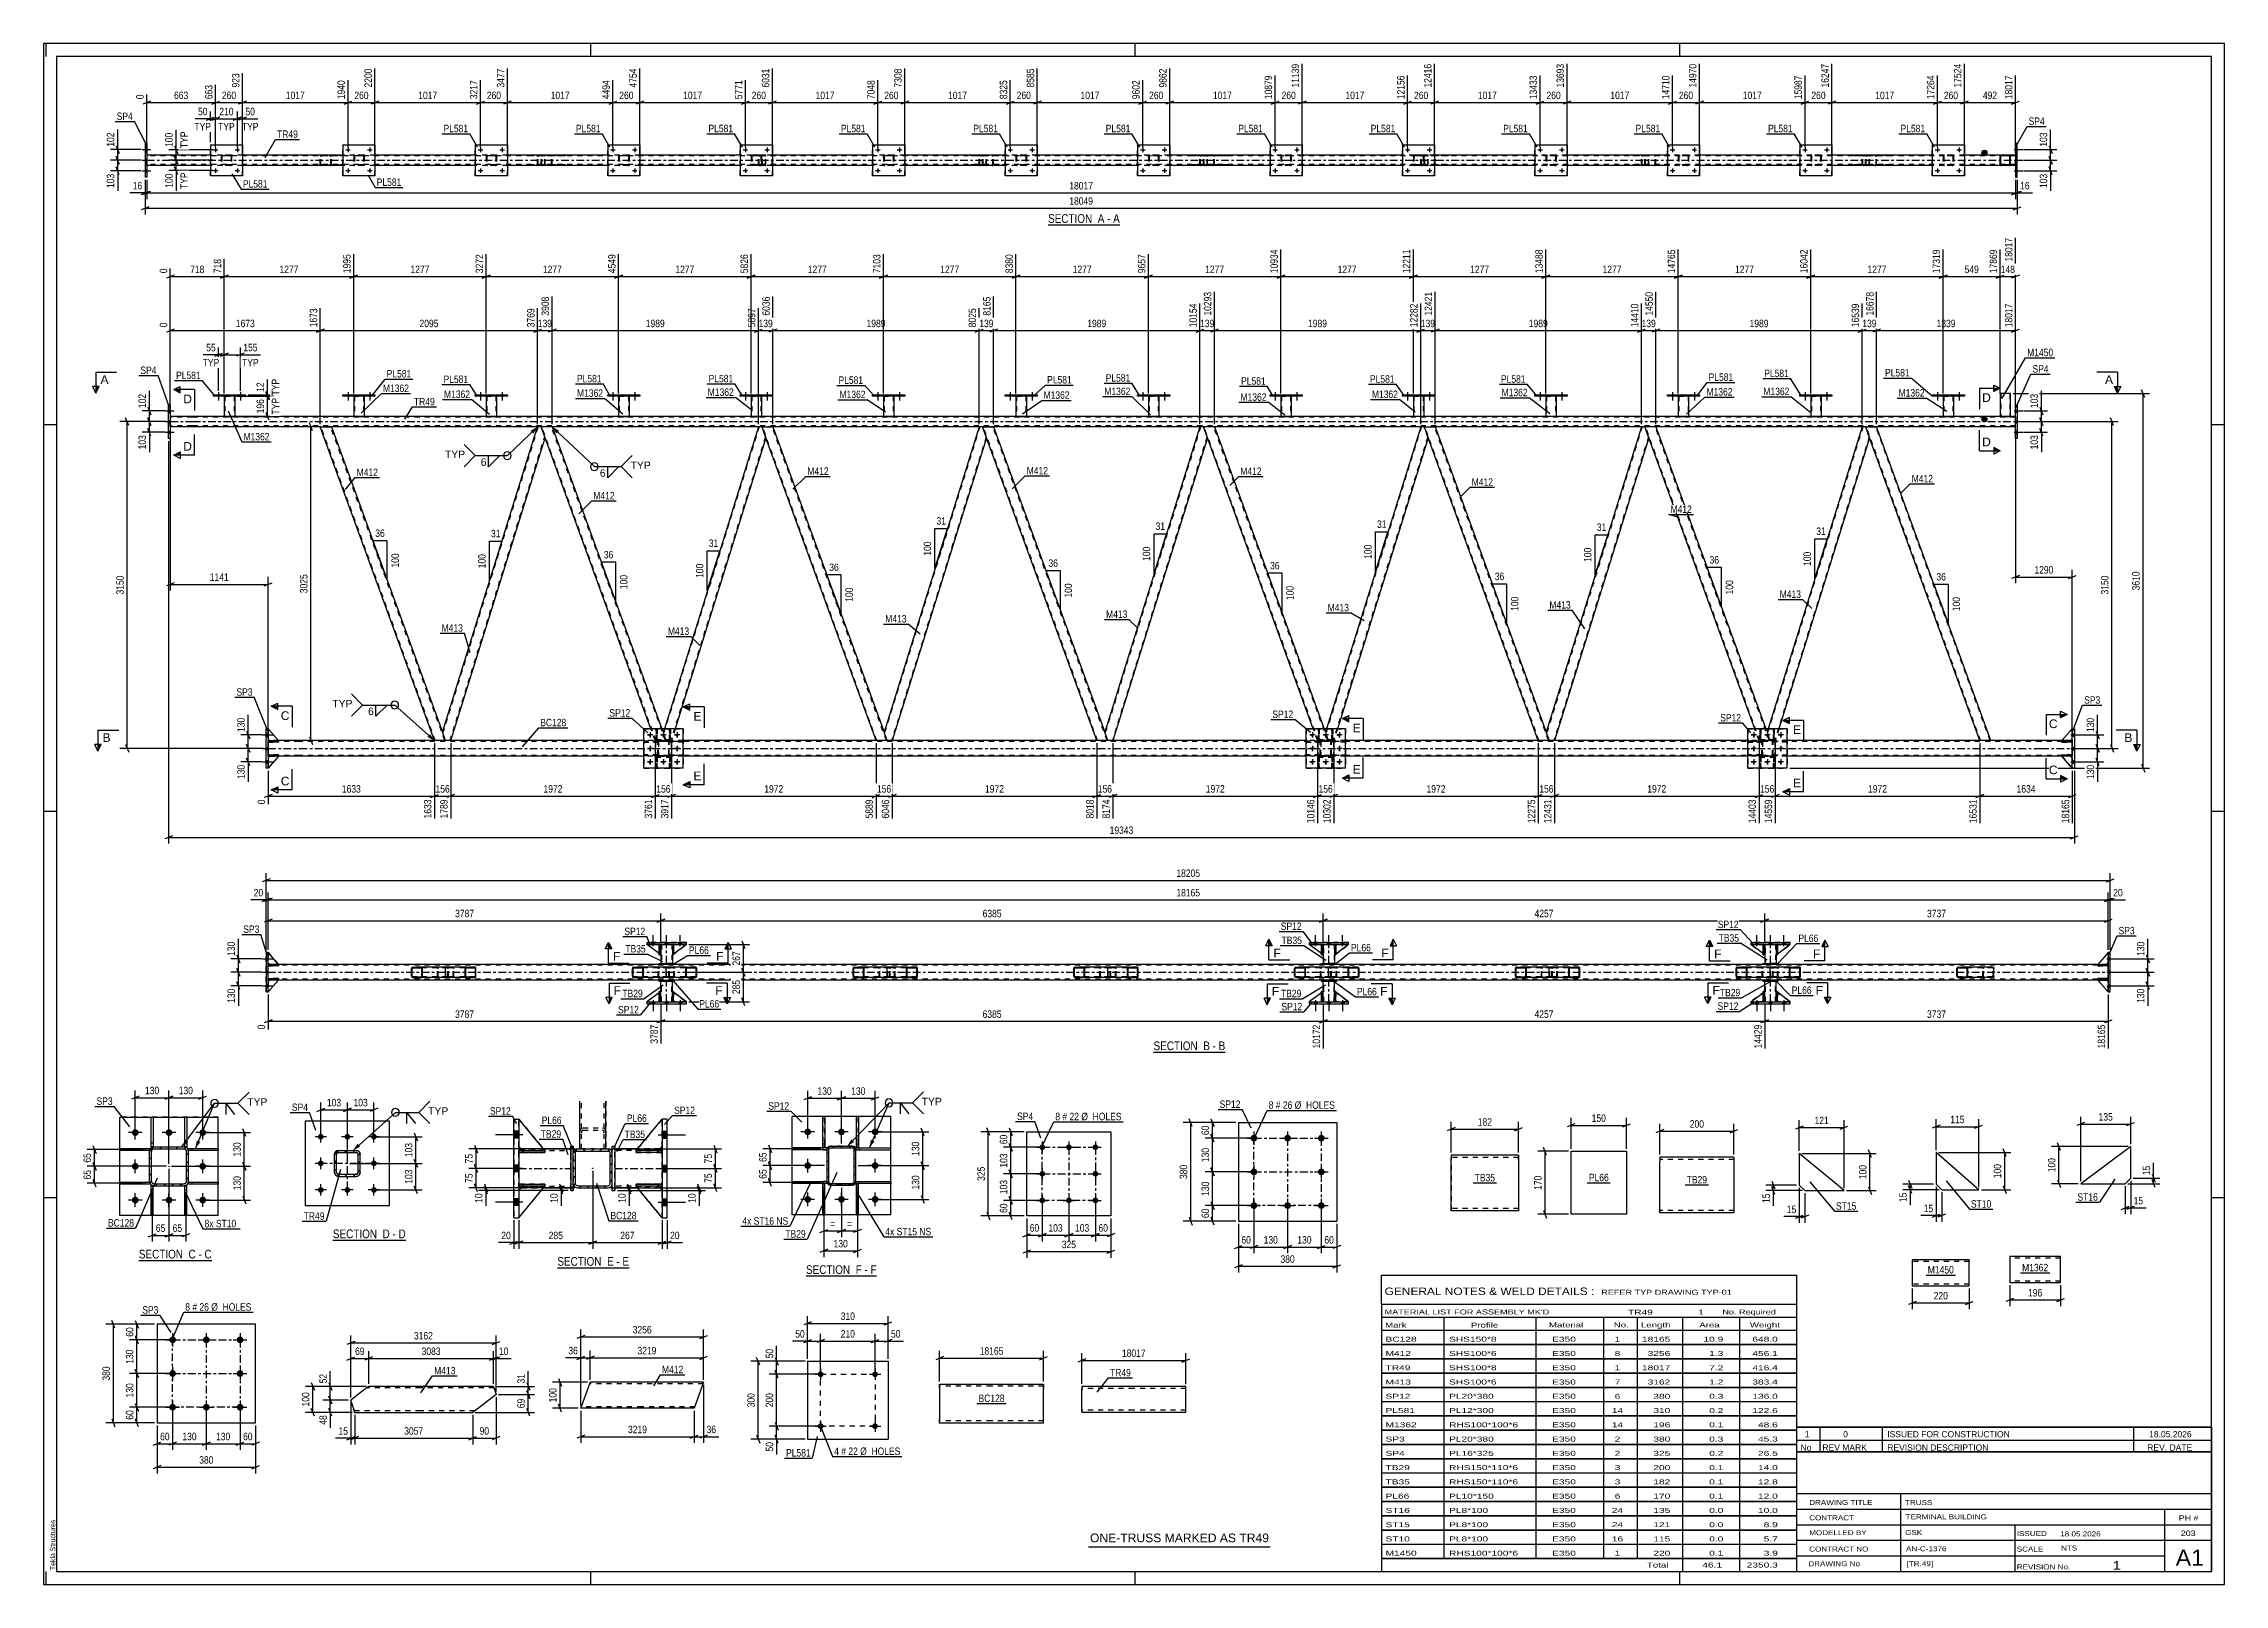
# Model space of a CAD drawing. Header units: millimetres. Extents: x 0 to 841, y 0 to 594.
import ezdxf

# ---------------------------------------------------------------- set-up
doc = ezdxf.new("R2010")
doc.units = ezdxf.units.MM
doc.linetypes.add('DXK_LINE_DOT2', pattern=[3.9198, 1.9599, -1.9599])
doc.linetypes.add('DXK_LINE_DOT3', pattern=[5.9187, 2.979, -0.9799, 0.9799, -0.9799])
doc.styles.add('Arial', font='ARIAL.TTF', dxfattribs={"height": 0.2})
doc.styles.add('Arial Narrow', font='ARIALN.TTF', dxfattribs={"height": 0.2})

# ---------------------------------------------------------------- blocks, each defined once
blk = doc.blocks.new('Unknown-232924980-1133')
at = {"color": 5, "linetype": 'Continuous'}
for p, q in [((841, 594), (0, 594)), ((0, 594), (0, 0)), ((1, 589), (1, 594)), ((836, 589), (5, 589)), ((5, 589), (5, 5)), ((211, 589), (211, 594)), ((421, 589), (421, 594)), ((631, 589), (631, 594)), ((836, 5), (836, 589)), ((841, 0), (841, 594)), ((5, 447), (0, 447)), ((841, 447), (836, 447)), ((5, 298), (0, 298)), ((841, 298), (836, 298)), ((5, 149), (0, 149)), ((841, 149), (836, 149)), ((0, 0), (841, 0)), ((1, 0), (1, 5)), ((5, 5), (836, 5)), ((211, 0), (211, 5)), ((421, 0), (421, 5)), ((631, 0), (631, 5))]:
    blk.add_line(p, q, dxfattribs=at)
at = {"color": 174, "linetype": 'Continuous', "style": 'Arial'}
blk.add_text('Tekla Structures', height=1.9102, rotation=90, dxfattribs=at).set_placement((4.5, 5.5))
blk = doc.blocks.new('Unknown-232924980-11 - 11367')
at = {"color": 6, "linetype": 'Continuous'}
blk.add_line((387.37, 524.15), (415.02, 524.15), dxfattribs=at)
at = {"color": 0, "linetype": 'Continuous'}
blk.add_wipeout([(405.48, 524.9), (405.48, 528.4), (387.37, 528.4), (387.37, 524.9)], dxfattribs=at)
blk.add_wipeout([(409.08, 524.9), (409.08, 528.4), (406.53, 528.4), (406.53, 524.9)], dxfattribs=at)
at = {"color": 7, "linetype": 'Continuous', "style": 'Arial Narrow'}
blk.add_text('SECTION ', height=3.34, dxfattribs=at).set_placement((387.37, 524.9))
at = {"color": 0, "linetype": 'Continuous'}
blk.add_wipeout([(411.41, 524.9), (411.41, 528.4), (410.13, 528.4), (410.13, 524.9)], dxfattribs=at)
blk.add_wipeout([(415.02, 524.9), (415.02, 528.4), (412.46, 528.4), (412.46, 524.9)], dxfattribs=at)
at = {"color": 7, "linetype": 'Continuous', "style": 'Arial Narrow'}
for s, p in [('A', (406.53, 524.9)), ('-', (410.13, 524.9)), ('A', (412.46, 524.9))]:
    blk.add_text(s, height=3.34, dxfattribs=at).set_placement(p)
blk = doc.blocks.new('Unknown-232924980-12 - 11986')
at = {"color": 6, "linetype": 'Continuous'}
blk.add_line((428.05, 205.21), (455.7, 205.21), dxfattribs=at)
at = {"color": 0, "linetype": 'Continuous'}
blk.add_wipeout([(446.16, 205.96), (446.16, 209.46), (428.05, 209.46), (428.05, 205.96)], dxfattribs=at)
blk.add_wipeout([(449.77, 205.96), (449.77, 209.46), (447.21, 209.46), (447.21, 205.96)], dxfattribs=at)
at = {"color": 7, "linetype": 'Continuous', "style": 'Arial Narrow'}
blk.add_text('SECTION ', height=3.34, dxfattribs=at).set_placement((428.05, 205.96))
at = {"color": 0, "linetype": 'Continuous'}
blk.add_wipeout([(452.09, 205.96), (452.09, 209.46), (450.82, 209.46), (450.82, 205.96)], dxfattribs=at)
blk.add_wipeout([(455.7, 205.96), (455.7, 209.46), (453.14, 209.46), (453.14, 205.96)], dxfattribs=at)
at = {"color": 7, "linetype": 'Continuous', "style": 'Arial Narrow'}
for s, p in [('B', (447.21, 205.96)), ('-', (450.82, 205.96)), ('B', (453.14, 205.96))]:
    blk.add_text(s, height=3.34, dxfattribs=at).set_placement(p)
blk = doc.blocks.new('Unknown-232924980-13 - 16614')
at = {"color": 6, "linetype": 'Continuous'}
blk.add_line((36.74, 124.91), (64.81, 124.91), dxfattribs=at)
at = {"color": 0, "linetype": 'Continuous'}
blk.add_wipeout([(54.85, 125.66), (54.85, 129.16), (36.74, 129.16), (36.74, 125.66)], dxfattribs=at)
blk.add_wipeout([(58.67, 125.66), (58.67, 129.16), (55.9, 129.16), (55.9, 125.66)], dxfattribs=at)
at = {"color": 7, "linetype": 'Continuous', "style": 'Arial Narrow'}
blk.add_text('SECTION ', height=3.34, dxfattribs=at).set_placement((36.74, 125.66))
at = {"color": 0, "linetype": 'Continuous'}
blk.add_wipeout([(61, 125.66), (61, 129.16), (59.72, 129.16), (59.72, 125.66)], dxfattribs=at)
blk.add_wipeout([(64.81, 125.66), (64.81, 129.16), (62.05, 129.16), (62.05, 125.66)], dxfattribs=at)
at = {"color": 7, "linetype": 'Continuous', "style": 'Arial Narrow'}
for s, p in [('C', (55.9, 125.66)), ('-', (59.72, 125.66)), ('C', (62.05, 125.66))]:
    blk.add_text(s, height=3.34, dxfattribs=at).set_placement(p)
blk = doc.blocks.new('Unknown-232924980-14 - 16946')
at = {"color": 6, "linetype": 'Continuous'}
blk.add_line((111.56, 132.72), (139.63, 132.72), dxfattribs=at)
at = {"color": 0, "linetype": 'Continuous'}
blk.add_wipeout([(129.67, 133.47), (129.67, 136.97), (111.56, 136.97), (111.56, 133.47)], dxfattribs=at)
blk.add_wipeout([(133.49, 133.47), (133.49, 136.97), (130.72, 136.97), (130.72, 133.47)], dxfattribs=at)
at = {"color": 7, "linetype": 'Continuous', "style": 'Arial Narrow'}
blk.add_text('SECTION ', height=3.34, dxfattribs=at).set_placement((111.56, 133.47))
at = {"color": 0, "linetype": 'Continuous'}
blk.add_wipeout([(135.81, 133.47), (135.81, 136.97), (134.54, 136.97), (134.54, 133.47)], dxfattribs=at)
blk.add_wipeout([(139.63, 133.47), (139.63, 136.97), (136.86, 136.97), (136.86, 133.47)], dxfattribs=at)
at = {"color": 7, "linetype": 'Continuous', "style": 'Arial Narrow'}
for s, p in [('D', (130.72, 133.47)), ('-', (134.54, 133.47)), ('D', (136.86, 133.47))]:
    blk.add_text(s, height=3.34, dxfattribs=at).set_placement(p)
blk = doc.blocks.new('Unknown-232924980-16 - 21865')
at = {"color": 6, "linetype": 'Continuous'}
blk.add_line((198.12, 122.09), (225.76, 122.09), dxfattribs=at)
at = {"color": 0, "linetype": 'Continuous'}
blk.add_wipeout([(216.23, 122.84), (216.23, 126.34), (198.12, 126.34), (198.12, 122.84)], dxfattribs=at)
blk.add_wipeout([(219.83, 122.84), (219.83, 126.34), (217.28, 126.34), (217.28, 122.84)], dxfattribs=at)
at = {"color": 7, "linetype": 'Continuous', "style": 'Arial Narrow'}
blk.add_text('SECTION ', height=3.34, dxfattribs=at).set_placement((198.12, 122.84))
at = {"color": 0, "linetype": 'Continuous'}
blk.add_wipeout([(222.16, 122.84), (222.16, 126.34), (220.88, 126.34), (220.88, 122.84)], dxfattribs=at)
blk.add_wipeout([(225.76, 122.84), (225.76, 126.34), (223.21, 126.34), (223.21, 122.84)], dxfattribs=at)
at = {"color": 7, "linetype": 'Continuous', "style": 'Arial Narrow'}
for s, p in [('E', (217.28, 122.84)), ('E', (223.21, 122.84)), ('-', (220.88, 122.84))]:
    blk.add_text(s, height=3.34, dxfattribs=at).set_placement(p)
blk = doc.blocks.new('Unknown-232924980-17 - 17843')
at = {"color": 6, "linetype": 'Continuous'}
blk.add_line((294.02, 118.93), (321.24, 118.93), dxfattribs=at)
at = {"color": 0, "linetype": 'Continuous'}
blk.add_wipeout([(312.13, 119.68), (312.13, 123.18), (294.02, 123.18), (294.02, 119.68)], dxfattribs=at)
blk.add_wipeout([(315.52, 119.68), (315.52, 123.18), (313.18, 123.18), (313.18, 119.68)], dxfattribs=at)
at = {"color": 7, "linetype": 'Continuous', "style": 'Arial Narrow'}
blk.add_text('SECTION ', height=3.34, dxfattribs=at).set_placement((294.02, 119.68))
at = {"color": 0, "linetype": 'Continuous'}
blk.add_wipeout([(317.84, 119.68), (317.84, 123.18), (316.57, 123.18), (316.57, 119.68)], dxfattribs=at)
blk.add_wipeout([(321.24, 119.68), (321.24, 123.18), (318.89, 123.18), (318.89, 119.68)], dxfattribs=at)
at = {"color": 7, "linetype": 'Continuous', "style": 'Arial Narrow'}
for s, p in [('F', (313.18, 119.68)), ('-', (316.57, 119.68)), ('F', (318.89, 119.68))]:
    blk.add_text(s, height=3.34, dxfattribs=at).set_placement(p)
blk = doc.blocks.new('Part-232924980-18720 - 18719')
at = {"color": 2, "linetype": 'Continuous'}
for p, q in [((125.37, 76.32), (123.79, 75.12)), ((145.37, 76.32), (125.37, 76.32)), ((173.48, 76.32), (145.47, 76.32)), ((173.48, 76.32), (173.51, 76.23)), ((173.51, 76.23), (174.46, 73.17)), ((123.79, 75.12), (118.49, 71.08)), ((119.6, 67.52), (118.49, 71.08)), ((119.94, 66.41), (119.6, 67.52)), ((174.46, 73.17), (165.47, 66.32)), ((119.97, 66.32), (119.94, 66.41)), ((119.97, 66.32), (145.37, 66.32)), ((145.47, 66.32), (165.47, 66.32))]:
    blk.add_line(p, q, dxfattribs=at)
at = {"color": 7, "linetype": 'DXK_LINE_DOT2'}
for p, q in [((125.37, 76.32), (124.4, 75.58)), ((145.37, 75.72), (124.58, 75.72)), ((173.67, 75.72), (145.47, 75.72)), ((119.6, 67.52), (119.86, 66.67)), ((145.37, 66.92), (119.79, 66.92)), ((166.26, 66.92), (145.47, 66.92))]:
    blk.add_line(p, q, dxfattribs=at)
blk = doc.blocks.new('Part-232924980-37984 - 37983')
at = {"color": 2, "linetype": 'Continuous'}
for p, q in [((294.64, 86), (294.64, 56)), ((294.64, 86), (325.64, 86)), ((325.64, 86), (325.64, 56)), ((294.64, 56), (325.64, 56))]:
    blk.add_line(p, q, dxfattribs=at)
blk = doc.blocks.new('Bolt-232924980-37985 - 37983')
at = {"linetype": 'Continuous'}
for points in [[(300.74, 61, -1), (298.54, 61, -1)], [(321.74, 61, -1), (319.54, 61, -1)]]:
    blk.add_hatch(color=1, dxfattribs=at).paths.add_polyline_path(points)
at = {"color": 1, "linetype": 'Continuous'}
for p, q in [((297.44, 61), (301.84, 61)), ((299.64, 63.2), (299.64, 58.8)), ((318.44, 61), (322.84, 61)), ((320.64, 63.2), (320.64, 58.8))]:
    blk.add_line(p, q, dxfattribs=at)
blk = doc.blocks.new('Bolt-232924980-37986 - 37983')
at = {"linetype": 'Continuous'}
for points in [[(300.74, 81, -1), (298.54, 81, -1)], [(321.74, 81, -1), (319.54, 81, -1)]]:
    blk.add_hatch(color=1, dxfattribs=at).paths.add_polyline_path(points)
at = {"color": 1, "linetype": 'Continuous'}
for p, q in [((297.44, 81), (301.84, 81)), ((299.64, 83.2), (299.64, 78.8)), ((318.44, 81), (322.84, 81)), ((320.64, 83.2), (320.64, 78.8))]:
    blk.add_line(p, q, dxfattribs=at)
blk = doc.blocks.new('Part-232924980-32449 - 11367')
at = {"color": 7, "linetype": 'DXK_LINE_DOT2'}
for p, q in [((68.51, 550.56), (68.54, 550.74)), ((68.54, 550.74), (68.51, 550.56)), ((68.51, 550.56), (68.51, 547.52)), ((68.54, 547.33), (68.51, 547.52)), ((68.51, 547.52), (68.54, 547.33)), ((68.75, 550.56), (68.76, 550.65)), ((68.75, 550.56), (68.75, 547.52)), ((68.76, 547.43), (68.75, 547.52)), ((68.76, 550.65), (68.82, 550.73)), ((68.82, 547.35), (68.76, 547.43)), ((68.8, 551), (68.99, 551.04)), ((68.99, 551.04), (68.8, 551)), ((68.99, 547.04), (68.8, 547.07)), ((68.8, 547.07), (68.99, 547.04)), ((68.82, 550.73), (68.89, 550.78)), ((68.89, 547.3), (68.82, 547.35)), ((68.89, 550.78), (68.99, 550.8)), ((68.99, 547.28), (68.89, 547.3)), ((72.03, 551.04), (68.99, 551.04)), ((72.03, 550.8), (68.99, 550.8)), ((72.03, 547.28), (68.99, 547.28)), ((72.03, 547.04), (68.99, 547.04)), ((72.03, 551.04), (72.21, 551)), ((72.21, 551), (72.03, 551.04)), ((72.03, 550.8), (72.12, 550.78)), ((72.12, 547.3), (72.03, 547.28)), ((72.21, 547.07), (72.03, 547.04)), ((72.03, 547.04), (72.21, 547.07)), ((72.12, 550.78), (72.2, 550.73)), ((72.2, 547.35), (72.12, 547.3)), ((72.2, 550.73), (72.25, 550.65)), ((72.25, 547.43), (72.2, 547.35)), ((72.25, 550.65), (72.27, 550.56)), ((72.27, 547.52), (72.25, 547.43)), ((72.27, 550.56), (72.27, 547.52)), ((72.47, 550.74), (72.51, 550.56)), ((72.51, 550.56), (72.47, 550.74)), ((72.51, 547.52), (72.47, 547.33)), ((72.47, 547.33), (72.51, 547.52)), ((72.51, 550.56), (72.51, 547.52))]:
    blk.add_line(p, q, dxfattribs=at)
at = {"color": 7, "linetype": 'DXK_LINE_DOT3'}
blk.add_line((70.51, 549.04), (70.51, 549.04), dxfattribs=at)
at = {"color": 7, "linetype": 'DXK_LINE_DOT2'}
for centre, start, end in [((68.99, 550.56), 112.5, 157.5), ((68.99, 550.56), 112.5, 157.5), ((68.99, 547.52), 202.5, 247.5), ((68.99, 547.52), 202.5, 247.5), ((72.03, 550.56), 22.5, 67.5), ((72.03, 550.56), 22.5, 67.5), ((72.03, 547.52), 292.5, 337.5), ((72.03, 547.52), 292.5, 337.5)]:
    blk.add_arc(centre, 0.48, start, end, dxfattribs=at)
blk = doc.blocks.new('Part-232924980-11375 - 11367')
at = {"color": 7, "linetype": 'DXK_LINE_DOT2'}
for p, q in [((363.39, 551.04), (356.41, 551.04)), ((363.39, 550.8), (356.41, 550.8)), ((363.39, 547.28), (356.41, 547.28)), ((363.39, 547.04), (356.41, 547.04)), ((360.81, 550.64), (360.79, 550.56)), ((360.79, 547.52), (360.79, 550.56)), ((360.79, 547.52), (360.81, 547.43)), ((360.83, 550.74), (360.81, 550.64)), ((360.81, 547.43), (360.83, 547.33)), ((361.04, 550.56), (361.06, 550.65)), ((361.04, 547.52), (361.04, 550.56)), ((361.06, 547.45), (361.04, 547.52)), ((361.06, 550.65), (361.12, 550.73)), ((361.06, 547.43), (361.06, 547.45)), ((361.12, 547.35), (361.06, 547.43)), ((361.29, 551.04), (361.1, 551)), ((361.1, 547.07), (361.29, 547.04)), ((361.12, 550.73), (361.2, 550.78)), ((361.2, 547.3), (361.12, 547.35)), ((361.2, 550.78), (361.29, 550.8)), ((361.29, 547.28), (361.2, 547.3)), ((362.11, 550.8), (362.11, 551.04)), ((362.11, 547.04), (362.11, 547.28)), ((363.49, 551), (363.39, 551.04)), ((363.39, 550.8), (363.44, 550.78)), ((363.44, 547.3), (363.39, 547.28)), ((363.39, 547.04), (363.49, 547.07)), ((363.44, 550.78), (363.48, 550.73)), ((363.48, 547.35), (363.44, 547.3)), ((363.48, 550.73), (363.51, 550.65)), ((363.51, 547.43), (363.48, 547.35)), ((363.58, 550.9), (363.49, 551)), ((363.49, 547.07), (363.58, 547.18)), ((363.51, 550.65), (363.52, 550.56)), ((363.52, 547.52), (363.51, 547.43)), ((363.52, 547.52), (363.52, 550.56)), ((363.64, 550.74), (363.58, 550.9)), ((363.58, 547.18), (363.64, 547.33)), ((363.66, 550.56), (363.64, 550.74)), ((363.64, 547.33), (363.66, 547.52)), ((363.66, 547.52), (363.66, 550.56))]:
    blk.add_line(p, q, dxfattribs=at)
for centre, start, end in [((361.28, 550.54), 111.1941, 156.15059), ((361.28, 547.53), 203.84941, 248.8059)]:
    blk.add_arc(centre, 0.492, start, end, dxfattribs=at)
blk = doc.blocks.new('Bolt-232924980-32490 - 11367')
at = {"linetype": 'Continuous'}
for points in [[(475.39, 545.04, -1), (474.51, 545.04, -1)], [(483.79, 545.04, -1), (482.91, 545.04, -1)]]:
    blk.add_hatch(color=1, dxfattribs=at).paths.add_polyline_path(points)
at = {"color": 1, "linetype": 'Continuous'}
for p, q in [((474.07, 545.04), (475.83, 545.04)), ((474.95, 545.92), (474.95, 544.16)), ((482.47, 545.04), (484.23, 545.04)), ((483.35, 545.92), (483.35, 544.16))]:
    blk.add_line(p, q, dxfattribs=at)
blk = doc.blocks.new('Part-232924980-11376 - 11367')
at = {"color": 7, "linetype": 'DXK_LINE_DOT2'}
for p, q in [((447.26, 550.64), (447.24, 550.56)), ((447.24, 547.52), (447.24, 550.56)), ((447.24, 547.52), (447.26, 547.43)), ((447.28, 550.74), (447.26, 550.64)), ((447.26, 547.43), (447.28, 547.33)), ((447.5, 550.56), (447.52, 550.65)), ((447.5, 547.52), (447.5, 550.56)), ((447.51, 547.45), (447.5, 547.52)), ((447.52, 547.43), (447.51, 547.45)), ((447.52, 550.65), (447.57, 550.73)), ((447.57, 547.35), (447.52, 547.43)), ((447.75, 551.04), (447.56, 551)), ((447.56, 547.07), (447.75, 547.04)), ((447.57, 550.73), (447.66, 550.78)), ((447.66, 547.3), (447.57, 547.35)), ((447.66, 550.78), (447.75, 550.8)), ((447.75, 547.28), (447.66, 547.3)), ((456.69, 551.04), (447.75, 551.04)), ((456.69, 550.8), (447.75, 550.8)), ((456.69, 547.28), (447.75, 547.28)), ((456.69, 547.04), (447.75, 547.04)), ((451.19, 551), (450.99, 551.04)), ((450.99, 550.8), (451.09, 550.78)), ((451.09, 547.3), (450.99, 547.28)), ((450.99, 547.04), (451.19, 547.07)), ((451.09, 550.78), (451.17, 550.73)), ((451.17, 547.35), (451.09, 547.3)), ((451.17, 550.73), (451.23, 550.65)), ((451.23, 547.43), (451.17, 547.35)), ((451.23, 550.65), (451.25, 550.56)), ((451.23, 547.45), (451.25, 547.52)), ((451.23, 547.43), (451.23, 547.45)), ((451.25, 547.52), (451.25, 550.56)), ((451.48, 550.64), (451.46, 550.74)), ((451.46, 547.33), (451.48, 547.43)), ((451.5, 550.56), (451.48, 550.64)), ((451.48, 547.43), (451.5, 547.52)), ((451.5, 547.52), (451.5, 550.56))]:
    blk.add_line(p, q, dxfattribs=at)
for centre, start, end in [((447.74, 550.54), 110.75832, 155.68004), ((447.74, 547.54), 204.31996, 249.24168), ((451.01, 550.54), 24.31996, 69.24168)]:
    blk.add_arc(centre, 0.496, start, end, dxfattribs=at)
blk = doc.blocks.new('Part-232924980-11368 - 11367')
at = {"color": 7, "linetype": 'DXK_LINE_DOT2'}
for p, q in [((106.73, 550.64), (106.71, 550.56)), ((106.71, 547.52), (106.71, 550.56)), ((106.71, 547.52), (106.73, 547.43)), ((106.75, 550.74), (106.73, 550.64)), ((106.73, 547.43), (106.75, 547.33)), ((106.96, 550.56), (106.98, 550.65)), ((106.96, 547.52), (106.96, 550.56)), ((106.98, 547.45), (106.96, 547.52)), ((106.98, 550.65), (107.04, 550.73)), ((106.98, 547.43), (106.98, 547.45)), ((107.04, 547.35), (106.98, 547.43)), ((107.22, 551.04), (107.02, 551)), ((107.02, 547.07), (107.22, 547.04)), ((107.04, 550.73), (107.12, 550.78)), ((107.12, 547.3), (107.04, 547.35)), ((107.12, 550.78), (107.22, 550.8)), ((107.22, 547.28), (107.12, 547.3)), ((116.16, 551.04), (107.22, 551.04)), ((116.16, 550.8), (107.22, 550.8)), ((116.16, 547.28), (107.22, 547.28)), ((116.16, 547.04), (107.22, 547.04)), ((110.65, 551), (110.45, 551.04)), ((110.45, 550.8), (110.55, 550.78)), ((110.55, 547.3), (110.45, 547.28)), ((110.45, 547.04), (110.65, 547.07)), ((110.55, 550.78), (110.63, 550.73)), ((110.63, 547.35), (110.55, 547.3)), ((110.63, 550.73), (110.69, 550.65)), ((110.69, 547.43), (110.63, 547.35)), ((110.69, 550.65), (110.71, 550.56)), ((110.69, 547.45), (110.71, 547.52)), ((110.69, 547.43), (110.69, 547.45)), ((110.71, 547.52), (110.71, 550.56)), ((110.95, 550.64), (110.93, 550.74)), ((110.93, 547.33), (110.95, 547.43)), ((110.96, 550.56), (110.95, 550.64)), ((110.95, 547.43), (110.96, 547.52)), ((110.96, 547.52), (110.96, 550.56))]:
    blk.add_line(p, q, dxfattribs=at)
for centre, start, end in [((107.2, 550.54), 110.75832, 155.68004), ((107.2, 547.54), 204.31996, 249.24168), ((110.47, 550.54), 24.31996, 69.24168)]:
    blk.add_arc(centre, 0.496, start, end, dxfattribs=at)
blk = doc.blocks.new('Part-232924980-32450 - 11367')
at = {"color": 2, "linetype": 'Continuous'}
for p, q in [((64.31, 555.04), (64.31, 543.04)), ((64.31, 555.04), (76.71, 555.04)), ((76.71, 555.04), (76.71, 543.04)), ((76.71, 543.04), (64.31, 543.04))]:
    blk.add_line(p, q, dxfattribs=at)
at = {"color": 7, "linetype": 'DXK_LINE_DOT2'}
for p, q in [((64.31, 543.04), (64.31, 555.04)), ((76.71, 543.04), (76.71, 555.04))]:
    blk.add_line(p, q, dxfattribs=at)
blk = doc.blocks.new('Part-232924980-11370 - 11367')
at = {"color": 7, "linetype": 'DXK_LINE_DOT2'}
for p, q in [((191.86, 550.64), (191.84, 550.56)), ((191.84, 547.52), (191.84, 550.56)), ((191.84, 547.52), (191.86, 547.43)), ((191.88, 550.74), (191.86, 550.64)), ((191.86, 547.43), (191.88, 547.33)), ((192.1, 550.56), (192.12, 550.65)), ((192.1, 547.52), (192.1, 550.56)), ((192.11, 547.45), (192.1, 547.52)), ((192.12, 547.43), (192.11, 547.45)), ((192.12, 550.65), (192.17, 550.73)), ((192.17, 547.35), (192.12, 547.43)), ((192.35, 551.04), (192.16, 551)), ((192.16, 547.07), (192.35, 547.04)), ((192.17, 550.73), (192.25, 550.78)), ((192.25, 547.3), (192.17, 547.35)), ((192.25, 550.78), (192.35, 550.8)), ((192.35, 547.28), (192.25, 547.3)), ((201.29, 551.04), (192.35, 551.04)), ((201.29, 550.8), (192.35, 550.8)), ((201.29, 547.28), (192.35, 547.28)), ((201.29, 547.04), (192.35, 547.04)), ((195.78, 551), (195.59, 551.04)), ((195.59, 550.8), (195.69, 550.78)), ((195.69, 547.3), (195.59, 547.28)), ((195.59, 547.04), (195.78, 547.07)), ((195.69, 550.78), (195.77, 550.73)), ((195.77, 547.35), (195.69, 547.3)), ((195.77, 550.73), (195.82, 550.65)), ((195.82, 547.43), (195.77, 547.35)), ((195.82, 550.65), (195.84, 550.56)), ((195.82, 547.43), (195.83, 547.45)), ((195.83, 547.45), (195.84, 547.52)), ((195.84, 547.52), (195.84, 550.56)), ((196.08, 550.64), (196.06, 550.74)), ((196.06, 547.33), (196.08, 547.43)), ((196.1, 550.56), (196.08, 550.64)), ((196.08, 547.43), (196.1, 547.52)), ((196.1, 547.52), (196.1, 550.56))]:
    blk.add_line(p, q, dxfattribs=at)
for centre, start, end in [((192.33, 550.54), 110.75832, 155.68004), ((192.33, 547.54), 204.31996, 249.24168), ((195.61, 550.54), 24.31996, 69.24168)]:
    blk.add_arc(centre, 0.496, start, end, dxfattribs=at)
blk = doc.blocks.new('Part-232924980-11371 - 11367')
at = {"color": 7, "linetype": 'DXK_LINE_DOT2'}
for p, q in [((193.12, 551.04), (186.14, 551.04)), ((193.12, 550.8), (186.14, 550.8)), ((193.12, 547.28), (186.14, 547.28)), ((193.12, 547.04), (186.14, 547.04)), ((190.54, 550.64), (190.52, 550.56)), ((190.52, 547.52), (190.52, 550.56)), ((190.52, 547.52), (190.54, 547.43)), ((190.56, 550.74), (190.54, 550.64)), ((190.54, 547.43), (190.56, 547.33)), ((190.77, 550.56), (190.79, 550.65)), ((190.77, 547.52), (190.77, 550.56)), ((190.79, 547.45), (190.77, 547.52)), ((190.79, 550.65), (190.85, 550.73)), ((190.79, 547.43), (190.79, 547.45)), ((190.85, 547.35), (190.79, 547.43)), ((191.03, 551.04), (190.83, 551)), ((190.83, 547.07), (191.03, 547.04)), ((190.85, 550.73), (190.93, 550.78)), ((190.93, 547.3), (190.85, 547.35)), ((190.93, 550.78), (191.03, 550.8)), ((191.03, 547.28), (190.93, 547.3)), ((191.84, 550.8), (191.84, 551.04)), ((191.84, 547.04), (191.84, 547.28)), ((193.22, 551), (193.12, 551.04)), ((193.12, 550.8), (193.17, 550.78)), ((193.17, 547.3), (193.12, 547.28)), ((193.12, 547.04), (193.22, 547.07)), ((193.17, 550.78), (193.21, 550.73)), ((193.21, 547.35), (193.17, 547.3)), ((193.21, 550.73), (193.24, 550.65)), ((193.24, 547.43), (193.21, 547.35)), ((193.31, 550.9), (193.22, 551)), ((193.22, 547.07), (193.31, 547.18)), ((193.24, 550.65), (193.25, 550.56)), ((193.25, 547.52), (193.24, 547.43)), ((193.25, 547.52), (193.25, 550.56)), ((193.37, 550.74), (193.31, 550.9)), ((193.31, 547.18), (193.37, 547.33)), ((193.39, 550.56), (193.37, 550.74)), ((193.37, 547.33), (193.39, 547.52)), ((193.39, 547.52), (193.39, 550.56))]:
    blk.add_line(p, q, dxfattribs=at)
for centre, start, end in [((191.01, 550.54), 111.1941, 156.15059), ((191.01, 547.53), 203.84941, 248.8059)]:
    blk.add_arc(centre, 0.492, start, end, dxfattribs=at)
blk = doc.blocks.new('Part-232924980-11372 - 11367')
at = {"color": 7, "linetype": 'DXK_LINE_DOT2'}
for p, q in [((277.01, 550.74), (276.98, 550.56)), ((276.98, 547.52), (276.98, 550.56)), ((276.98, 547.52), (277.01, 547.33)), ((277.23, 550.56), (277.25, 550.65)), ((277.23, 547.52), (277.23, 550.56)), ((277.25, 547.43), (277.23, 547.52)), ((277.25, 550.65), (277.31, 550.73)), ((277.31, 547.35), (277.25, 547.43)), ((277.49, 551.04), (277.29, 551)), ((277.29, 547.07), (277.49, 547.04)), ((277.31, 550.73), (277.39, 550.78)), ((277.39, 547.3), (277.31, 547.35)), ((277.39, 550.78), (277.49, 550.8)), ((277.49, 547.28), (277.39, 547.3)), ((286.42, 551.04), (277.49, 551.04)), ((286.42, 550.8), (277.49, 550.8)), ((286.42, 547.28), (277.49, 547.28)), ((286.42, 547.04), (277.49, 547.04)), ((280.92, 551), (280.72, 551.04)), ((280.72, 550.8), (280.82, 550.78)), ((280.82, 547.3), (280.72, 547.28)), ((280.72, 547.04), (280.92, 547.07)), ((280.82, 550.78), (280.9, 550.73)), ((280.9, 547.35), (280.82, 547.3)), ((280.9, 550.73), (280.96, 550.65)), ((280.96, 547.43), (280.9, 547.35)), ((280.96, 550.65), (280.98, 550.56)), ((280.98, 547.52), (280.96, 547.43)), ((280.98, 547.52), (280.98, 550.56)), ((281.21, 550.64), (281.19, 550.74)), ((281.19, 547.33), (281.21, 547.43)), ((281.23, 550.56), (281.21, 550.64)), ((281.21, 547.43), (281.23, 547.52)), ((281.23, 547.52), (281.23, 550.56))]:
    blk.add_line(p, q, dxfattribs=at)
for centre, start, end in [((277.47, 550.54), 110.75832, 155.68004), ((277.47, 547.54), 204.31996, 249.24168), ((280.74, 550.54), 24.31996, 69.24168)]:
    blk.add_arc(centre, 0.496, start, end, dxfattribs=at)
blk = doc.blocks.new('Bolt-232924980-32491 - 11367')
at = {"linetype": 'Continuous'}
for points in [[(475.39, 553.04, -1), (474.51, 553.04, -1)], [(483.79, 553.04, -1), (482.91, 553.04, -1)]]:
    blk.add_hatch(color=1, dxfattribs=at).paths.add_polyline_path(points)
at = {"color": 1, "linetype": 'Continuous'}
for p, q in [((474.07, 553.04), (475.83, 553.04)), ((474.95, 553.92), (474.95, 552.16)), ((482.47, 553.04), (484.23, 553.04)), ((483.35, 553.92), (483.35, 552.16))]:
    blk.add_line(p, q, dxfattribs=at)
blk = doc.blocks.new('Part-232924980-11373 - 11367')
at = {"color": 7, "linetype": 'DXK_LINE_DOT2'}
for p, q in [((278.25, 551.04), (271.28, 551.04)), ((278.25, 550.8), (271.28, 550.8)), ((278.25, 547.28), (271.28, 547.28)), ((278.25, 547.04), (271.28, 547.04)), ((275.7, 550.74), (275.66, 550.56)), ((275.66, 547.52), (275.66, 550.56)), ((275.66, 547.52), (275.7, 547.33)), ((275.91, 550.56), (275.93, 550.65)), ((275.91, 547.52), (275.91, 550.56)), ((275.93, 547.43), (275.91, 547.52)), ((275.93, 550.65), (275.98, 550.73)), ((275.98, 547.35), (275.93, 547.43)), ((276.16, 551.04), (275.97, 551)), ((275.97, 547.07), (276.16, 547.04)), ((275.98, 550.73), (276.06, 550.78)), ((276.06, 547.3), (275.98, 547.35)), ((276.06, 550.78), (276.16, 550.8)), ((276.16, 547.28), (276.06, 547.3)), ((276.98, 550.8), (276.98, 551.04)), ((276.98, 547.04), (276.98, 547.28)), ((278.36, 551), (278.25, 551.04)), ((278.25, 550.8), (278.3, 550.78)), ((278.3, 547.3), (278.25, 547.28)), ((278.25, 547.04), (278.36, 547.07)), ((278.3, 550.78), (278.35, 550.73)), ((278.35, 547.35), (278.3, 547.3)), ((278.35, 550.73), (278.38, 550.65)), ((278.38, 547.43), (278.35, 547.35)), ((278.44, 550.9), (278.36, 551)), ((278.36, 547.07), (278.44, 547.18)), ((278.38, 550.65), (278.39, 550.56)), ((278.39, 547.52), (278.38, 547.43)), ((278.39, 547.52), (278.39, 550.56)), ((278.5, 550.74), (278.44, 550.9)), ((278.44, 547.18), (278.5, 547.33)), ((278.52, 550.56), (278.5, 550.74)), ((278.5, 547.33), (278.52, 547.52)), ((278.52, 547.52), (278.52, 550.56))]:
    blk.add_line(p, q, dxfattribs=at)
for centre, start, end in [((276.15, 550.54), 111.1941, 156.15059), ((276.15, 547.53), 203.84941, 248.8059)]:
    blk.add_arc(centre, 0.492, start, end, dxfattribs=at)
blk = doc.blocks.new('Bolt-232924980-32500 - 11367')
at = {"linetype": 'Continuous'}
for points in [[(730.79, 545.04, -1), (729.91, 545.04, -1)], [(739.19, 545.04, -1), (738.31, 545.04, -1)]]:
    blk.add_hatch(color=1, dxfattribs=at).paths.add_polyline_path(points)
at = {"color": 1, "linetype": 'Continuous'}
for p, q in [((729.47, 545.04), (731.23, 545.04)), ((730.35, 545.92), (730.35, 544.16)), ((737.87, 545.04), (739.63, 545.04)), ((738.75, 545.92), (738.75, 544.16))]:
    blk.add_line(p, q, dxfattribs=at)
blk = doc.blocks.new('Part-232924980-11374 - 11367')
at = {"color": 7, "linetype": 'DXK_LINE_DOT2'}
for p, q in [((362.13, 550.64), (362.11, 550.56)), ((362.11, 547.52), (362.11, 550.56)), ((362.11, 547.52), (362.13, 547.43)), ((362.15, 550.74), (362.13, 550.64)), ((362.13, 547.43), (362.15, 547.33)), ((362.37, 550.56), (362.38, 550.65)), ((362.37, 547.52), (362.37, 550.56)), ((362.38, 547.45), (362.37, 547.52)), ((362.38, 550.65), (362.44, 550.73)), ((362.38, 547.43), (362.38, 547.45)), ((362.44, 547.35), (362.38, 547.43)), ((362.62, 551.04), (362.43, 551)), ((362.43, 547.07), (362.62, 547.04)), ((362.44, 550.73), (362.52, 550.78)), ((362.52, 547.3), (362.44, 547.35)), ((362.52, 550.78), (362.62, 550.8)), ((362.62, 547.28), (362.52, 547.3)), ((371.56, 551.04), (362.62, 551.04)), ((371.56, 550.8), (362.62, 550.8)), ((371.56, 547.28), (362.62, 547.28)), ((371.56, 547.04), (362.62, 547.04)), ((366.05, 551), (365.86, 551.04)), ((365.86, 550.8), (365.95, 550.78)), ((365.95, 547.3), (365.86, 547.28)), ((365.86, 547.04), (366.05, 547.07)), ((365.95, 550.78), (366.04, 550.73)), ((366.04, 547.35), (365.95, 547.3)), ((366.04, 550.73), (366.09, 550.65)), ((366.09, 547.43), (366.04, 547.35)), ((366.09, 550.65), (366.11, 550.56)), ((366.09, 547.43), (366.1, 547.45)), ((366.1, 547.45), (366.11, 547.52)), ((366.11, 547.52), (366.11, 550.56)), ((366.35, 550.64), (366.33, 550.74)), ((366.33, 547.33), (366.35, 547.43)), ((366.37, 550.56), (366.35, 550.64)), ((366.35, 547.43), (366.37, 547.52)), ((366.37, 547.52), (366.37, 550.56))]:
    blk.add_line(p, q, dxfattribs=at)
for centre, start, end in [((362.6, 550.54), 110.75832, 155.68004), ((362.6, 547.54), 204.31996, 249.24168), ((365.88, 550.54), 24.31996, 69.24168)]:
    blk.add_arc(centre, 0.496, start, end, dxfattribs=at)
blk = doc.blocks.new('Part-232924980-32447 - 11367')
at = {"color": 7, "linetype": 'DXK_LINE_DOT2'}
for p, q in [((119.59, 550.56), (119.62, 550.74)), ((119.62, 550.74), (119.59, 550.56)), ((119.59, 550.56), (119.59, 547.52)), ((119.62, 547.33), (119.59, 547.52)), ((119.59, 547.52), (119.62, 547.33)), ((119.83, 550.56), (119.85, 550.65)), ((119.83, 550.56), (119.83, 547.52)), ((119.85, 547.43), (119.83, 547.52)), ((119.85, 550.65), (119.9, 550.73)), ((119.9, 547.35), (119.85, 547.43)), ((119.88, 551), (120.07, 551.04)), ((120.07, 551.04), (119.88, 551)), ((120.07, 547.04), (119.88, 547.07)), ((119.88, 547.07), (120.07, 547.04)), ((119.9, 550.73), (119.98, 550.78)), ((119.98, 547.3), (119.9, 547.35)), ((119.98, 550.78), (120.07, 550.8)), ((120.07, 547.28), (119.98, 547.3)), ((123.11, 551.04), (120.07, 551.04)), ((123.11, 550.8), (120.07, 550.8)), ((123.11, 547.28), (120.07, 547.28)), ((123.11, 547.04), (120.07, 547.04)), ((123.11, 551.04), (123.29, 551)), ((123.29, 551), (123.11, 551.04)), ((123.11, 550.8), (123.2, 550.78)), ((123.2, 547.3), (123.11, 547.28)), ((123.29, 547.07), (123.11, 547.04)), ((123.11, 547.04), (123.29, 547.07)), ((123.2, 550.78), (123.28, 550.73)), ((123.28, 547.35), (123.2, 547.3)), ((123.28, 550.73), (123.33, 550.65)), ((123.33, 547.43), (123.28, 547.35)), ((123.33, 550.65), (123.35, 550.56)), ((123.35, 547.52), (123.33, 547.43)), ((123.35, 550.56), (123.35, 547.52)), ((123.55, 550.74), (123.59, 550.56)), ((123.59, 550.56), (123.55, 550.74)), ((123.59, 547.52), (123.55, 547.33)), ((123.55, 547.33), (123.59, 547.52)), ((123.59, 550.56), (123.59, 547.52))]:
    blk.add_line(p, q, dxfattribs=at)
at = {"color": 7, "linetype": 'DXK_LINE_DOT3'}
blk.add_line((121.59, 549.04), (121.59, 549.04), dxfattribs=at)
at = {"color": 7, "linetype": 'DXK_LINE_DOT2'}
for centre, start, end in [((120.07, 550.56), 112.5, 157.5), ((120.07, 550.56), 112.5, 157.5), ((120.07, 547.52), 202.5, 247.5), ((120.07, 547.52), 202.5, 247.5), ((123.11, 550.56), 22.5, 67.5), ((123.11, 550.56), 22.5, 67.5), ((123.11, 547.52), 292.5, 337.5), ((123.11, 547.52), 292.5, 337.5)]:
    blk.add_arc(centre, 0.48, start, end, dxfattribs=at)
blk = doc.blocks.new('Part-232924980-11377 - 11367')
at = {"color": 7, "linetype": 'DXK_LINE_DOT2'}
for p, q in [((448.52, 551.04), (441.54, 551.04)), ((448.52, 550.8), (441.54, 550.8)), ((448.52, 547.28), (441.54, 547.28)), ((448.52, 547.04), (441.54, 547.04)), ((445.94, 550.64), (445.93, 550.56)), ((445.93, 547.52), (445.93, 550.56)), ((445.93, 547.52), (445.94, 547.43)), ((445.96, 550.74), (445.94, 550.64)), ((445.94, 547.43), (445.96, 547.33)), ((446.18, 550.56), (446.2, 550.65)), ((446.18, 547.52), (446.18, 550.56)), ((446.19, 547.45), (446.18, 547.52)), ((446.2, 547.43), (446.19, 547.45)), ((446.2, 550.65), (446.25, 550.73)), ((446.25, 547.35), (446.2, 547.43)), ((446.43, 551.04), (446.24, 551)), ((446.24, 547.07), (446.43, 547.04)), ((446.25, 550.73), (446.33, 550.78)), ((446.33, 547.3), (446.25, 547.35)), ((446.33, 550.78), (446.43, 550.8)), ((446.43, 547.28), (446.33, 547.3)), ((447.24, 550.8), (447.24, 551.04)), ((447.24, 547.04), (447.24, 547.28)), ((448.62, 551), (448.52, 551.04)), ((448.52, 550.8), (448.57, 550.78)), ((448.57, 547.3), (448.52, 547.28)), ((448.52, 547.04), (448.62, 547.07)), ((448.57, 550.78), (448.62, 550.73)), ((448.62, 547.35), (448.57, 547.3)), ((448.71, 550.9), (448.62, 551)), ((448.62, 550.73), (448.65, 550.65)), ((448.65, 547.43), (448.62, 547.35)), ((448.62, 547.07), (448.71, 547.18)), ((448.65, 550.65), (448.66, 550.56)), ((448.66, 547.52), (448.65, 547.43)), ((448.66, 547.52), (448.66, 550.56)), ((448.77, 550.74), (448.71, 550.9)), ((448.71, 547.18), (448.77, 547.33)), ((448.79, 550.56), (448.77, 550.74)), ((448.77, 547.33), (448.79, 547.52)), ((448.79, 547.52), (448.79, 550.56))]:
    blk.add_line(p, q, dxfattribs=at)
for centre, start, end in [((446.41, 550.54), 111.1941, 156.15059), ((446.41, 547.53), 203.84941, 248.8059)]:
    blk.add_arc(centre, 0.492, start, end, dxfattribs=at)
blk = doc.blocks.new('Part-232924980-11378 - 11367')
at = {"color": 7, "linetype": 'DXK_LINE_DOT2'}
for p, q in [((532.42, 550.74), (532.38, 550.56)), ((532.38, 547.52), (532.38, 550.56)), ((532.38, 547.52), (532.42, 547.33)), ((532.63, 550.56), (532.65, 550.65)), ((532.63, 547.52), (532.63, 550.56)), ((532.65, 547.43), (532.63, 547.52)), ((532.65, 550.65), (532.71, 550.73)), ((532.71, 547.35), (532.65, 547.43)), ((532.89, 551.04), (532.69, 551)), ((532.69, 547.07), (532.89, 547.04)), ((532.71, 550.73), (532.79, 550.78)), ((532.79, 547.3), (532.71, 547.35)), ((532.79, 550.78), (532.89, 550.8)), ((532.89, 547.28), (532.79, 547.3)), ((541.83, 551.04), (532.89, 551.04)), ((541.83, 550.8), (532.89, 550.8)), ((541.83, 547.28), (532.89, 547.28)), ((541.83, 547.04), (532.89, 547.04)), ((536.32, 551), (536.12, 551.04)), ((536.12, 550.8), (536.22, 550.78)), ((536.22, 547.3), (536.12, 547.28)), ((536.12, 547.04), (536.32, 547.07)), ((536.22, 550.78), (536.3, 550.73)), ((536.3, 547.35), (536.22, 547.3)), ((536.3, 550.73), (536.36, 550.65)), ((536.36, 547.43), (536.3, 547.35)), ((536.36, 550.65), (536.38, 550.56)), ((536.38, 547.52), (536.36, 547.43)), ((536.38, 547.52), (536.38, 550.56)), ((536.62, 550.64), (536.6, 550.74)), ((536.6, 547.33), (536.62, 547.43)), ((536.64, 550.56), (536.62, 550.64)), ((536.62, 547.43), (536.64, 547.52)), ((536.64, 547.52), (536.64, 550.56))]:
    blk.add_line(p, q, dxfattribs=at)
for centre, start, end in [((532.87, 550.54), 110.75832, 155.68004), ((532.87, 547.54), 204.31996, 249.24168), ((536.14, 550.54), 24.31996, 69.24168)]:
    blk.add_arc(centre, 0.496, start, end, dxfattribs=at)
blk = doc.blocks.new('Part-232924980-11379 - 11367')
at = {"color": 7, "linetype": 'DXK_LINE_DOT2'}
for p, q in [((533.65, 551.04), (526.68, 551.04)), ((533.65, 550.8), (526.68, 550.8)), ((533.65, 547.28), (526.68, 547.28)), ((533.65, 547.04), (526.68, 547.04)), ((531.1, 550.74), (531.06, 550.56)), ((531.06, 547.52), (531.06, 550.56)), ((531.06, 547.52), (531.1, 547.33)), ((531.31, 550.56), (531.33, 550.65)), ((531.31, 547.52), (531.31, 550.56)), ((531.33, 547.43), (531.31, 547.52)), ((531.33, 550.65), (531.39, 550.73)), ((531.39, 547.35), (531.33, 547.43)), ((531.56, 551.04), (531.37, 551)), ((531.37, 547.07), (531.56, 547.04)), ((531.39, 550.73), (531.47, 550.78)), ((531.47, 547.3), (531.39, 547.35)), ((531.47, 550.78), (531.56, 550.8)), ((531.56, 547.28), (531.47, 547.3)), ((532.38, 550.8), (532.38, 551.04)), ((532.38, 547.04), (532.38, 547.28)), ((533.76, 551), (533.65, 551.04)), ((533.65, 550.8), (533.71, 550.78)), ((533.71, 547.3), (533.65, 547.28)), ((533.65, 547.04), (533.76, 547.07)), ((533.71, 550.78), (533.75, 550.73)), ((533.75, 547.35), (533.71, 547.3)), ((533.75, 550.73), (533.78, 550.65)), ((533.78, 547.43), (533.75, 547.35)), ((533.85, 550.9), (533.76, 551)), ((533.76, 547.07), (533.85, 547.18)), ((533.78, 550.65), (533.79, 550.56)), ((533.79, 547.52), (533.78, 547.43)), ((533.79, 547.52), (533.79, 550.56)), ((533.9, 550.74), (533.85, 550.9)), ((533.85, 547.18), (533.9, 547.33)), ((533.93, 550.56), (533.9, 550.74)), ((533.9, 547.33), (533.93, 547.52)), ((533.93, 547.52), (533.93, 550.56))]:
    blk.add_line(p, q, dxfattribs=at)
for centre, start, end in [((531.55, 550.54), 111.1941, 156.15059), ((531.55, 547.53), 203.84941, 248.8059)]:
    blk.add_arc(centre, 0.492, start, end, dxfattribs=at)
blk = doc.blocks.new('Part-232924980-11380 - 11367')
at = {"color": 7, "linetype": 'DXK_LINE_DOT2'}
for p, q in [((617.53, 550.64), (617.51, 550.56)), ((617.51, 547.52), (617.51, 550.56)), ((617.51, 547.52), (617.53, 547.43)), ((617.55, 550.74), (617.53, 550.64)), ((617.53, 547.43), (617.55, 547.33)), ((617.77, 550.56), (617.79, 550.65)), ((617.77, 547.52), (617.77, 550.56)), ((617.78, 547.45), (617.77, 547.52)), ((617.79, 547.43), (617.78, 547.45)), ((617.79, 550.65), (617.84, 550.73)), ((617.84, 547.35), (617.79, 547.43)), ((618.02, 551.04), (617.83, 551)), ((617.83, 547.07), (618.02, 547.04)), ((617.84, 550.73), (617.93, 550.78)), ((617.93, 547.3), (617.84, 547.35)), ((617.93, 550.78), (618.02, 550.8)), ((618.02, 547.28), (617.93, 547.3)), ((626.96, 551.04), (618.02, 551.04)), ((626.96, 550.8), (618.02, 550.8)), ((626.96, 547.28), (618.02, 547.28)), ((626.96, 547.04), (618.02, 547.04)), ((621.45, 551), (621.26, 551.04)), ((621.26, 550.8), (621.36, 550.78)), ((621.36, 547.3), (621.26, 547.28)), ((621.26, 547.04), (621.45, 547.07)), ((621.36, 550.78), (621.44, 550.73)), ((621.44, 547.35), (621.36, 547.3)), ((621.44, 550.73), (621.49, 550.65)), ((621.49, 547.43), (621.44, 547.35)), ((621.49, 550.65), (621.51, 550.56)), ((621.49, 547.43), (621.5, 547.45)), ((621.5, 547.45), (621.51, 547.52)), ((621.51, 547.52), (621.51, 550.56)), ((621.75, 550.64), (621.73, 550.74)), ((621.73, 547.33), (621.75, 547.43)), ((621.77, 550.56), (621.75, 550.64)), ((621.75, 547.43), (621.77, 547.52)), ((621.77, 547.52), (621.77, 550.56))]:
    blk.add_line(p, q, dxfattribs=at)
for centre, start, end in [((618, 550.54), 110.75832, 155.68004), ((618, 547.54), 204.31996, 249.24168), ((621.28, 550.54), 24.31996, 69.24168)]:
    blk.add_arc(centre, 0.496, start, end, dxfattribs=at)
blk = doc.blocks.new('Bolt-232924980-32499 - 11367')
at = {"linetype": 'Continuous'}
for points in [[(679.71, 553.04, -1), (678.83, 553.04, -1)], [(688.11, 553.04, -1), (687.23, 553.04, -1)]]:
    blk.add_hatch(color=1, dxfattribs=at).paths.add_polyline_path(points)
at = {"color": 1, "linetype": 'Continuous'}
for p, q in [((678.39, 553.04), (680.15, 553.04)), ((679.27, 553.92), (679.27, 552.16)), ((686.79, 553.04), (688.55, 553.04)), ((687.67, 553.92), (687.67, 552.16))]:
    blk.add_line(p, q, dxfattribs=at)
blk = doc.blocks.new('Part-232924980-11381 - 11367')
at = {"color": 7, "linetype": 'DXK_LINE_DOT2'}
for p, q in [((618.79, 551.04), (611.81, 551.04)), ((618.79, 550.8), (611.81, 550.8)), ((618.79, 547.28), (611.81, 547.28)), ((618.79, 547.04), (611.81, 547.04)), ((616.21, 550.64), (616.19, 550.56)), ((616.19, 547.52), (616.19, 550.56)), ((616.19, 547.52), (616.21, 547.43)), ((616.23, 550.74), (616.21, 550.64)), ((616.21, 547.43), (616.23, 547.33)), ((616.45, 550.56), (616.46, 550.65)), ((616.45, 547.52), (616.45, 550.56)), ((616.46, 547.45), (616.45, 547.52)), ((616.46, 550.65), (616.52, 550.73)), ((616.46, 547.43), (616.46, 547.45)), ((616.52, 547.35), (616.46, 547.43)), ((616.7, 551.04), (616.5, 551)), ((616.5, 547.07), (616.7, 547.04)), ((616.52, 550.73), (616.6, 550.78)), ((616.6, 547.3), (616.52, 547.35)), ((616.6, 550.78), (616.7, 550.8)), ((616.7, 547.28), (616.6, 547.3)), ((617.51, 550.8), (617.51, 551.04)), ((617.51, 547.04), (617.51, 547.28)), ((618.89, 551), (618.79, 551.04)), ((618.79, 550.8), (618.84, 550.78)), ((618.84, 547.3), (618.79, 547.28)), ((618.79, 547.04), (618.89, 547.07)), ((618.84, 550.78), (618.88, 550.73)), ((618.88, 547.35), (618.84, 547.3)), ((618.88, 550.73), (618.91, 550.65)), ((618.91, 547.43), (618.88, 547.35)), ((618.98, 550.9), (618.89, 551)), ((618.89, 547.07), (618.98, 547.18)), ((618.91, 550.65), (618.92, 550.56)), ((618.92, 547.52), (618.91, 547.43)), ((618.92, 547.52), (618.92, 550.56)), ((619.04, 550.74), (618.98, 550.9)), ((618.98, 547.18), (619.04, 547.33)), ((619.06, 550.56), (619.04, 550.74)), ((619.04, 547.33), (619.06, 547.52)), ((619.06, 547.52), (619.06, 550.56))]:
    blk.add_line(p, q, dxfattribs=at)
for centre, start, end in [((616.68, 550.54), 111.1941, 156.15059), ((616.68, 547.53), 203.84941, 248.8059)]:
    blk.add_arc(centre, 0.492, start, end, dxfattribs=at)
blk = doc.blocks.new('Bolt-232924980-32476 - 11367')
at = {"linetype": 'Continuous'}
for points in [[(117.83, 545.04, -1), (116.95, 545.04, -1)], [(126.23, 545.04, -1), (125.35, 545.04, -1)]]:
    blk.add_hatch(color=1, dxfattribs=at).paths.add_polyline_path(points)
at = {"color": 1, "linetype": 'Continuous'}
for p, q in [((116.51, 545.04), (118.27, 545.04)), ((117.39, 545.92), (117.39, 544.16)), ((124.91, 545.04), (126.67, 545.04)), ((125.79, 545.92), (125.79, 544.16))]:
    blk.add_line(p, q, dxfattribs=at)
blk = doc.blocks.new('Part-232924980-11382 - 11367')
at = {"color": 7, "linetype": 'DXK_LINE_DOT2'}
for p, q in [((702.66, 550.64), (702.65, 550.56)), ((702.65, 547.52), (702.65, 550.56)), ((702.65, 547.52), (702.66, 547.43)), ((702.69, 550.74), (702.66, 550.64)), ((702.66, 547.43), (702.69, 547.33)), ((702.9, 550.56), (702.92, 550.65)), ((702.9, 547.52), (702.9, 550.56)), ((702.92, 547.45), (702.9, 547.52)), ((702.92, 550.65), (702.98, 550.73)), ((702.92, 547.43), (702.92, 547.45)), ((702.98, 547.35), (702.92, 547.43)), ((703.16, 551.04), (702.96, 551)), ((702.96, 547.07), (703.16, 547.04)), ((702.98, 550.73), (703.06, 550.78)), ((703.06, 547.3), (702.98, 547.35)), ((703.06, 550.78), (703.16, 550.8)), ((703.16, 547.28), (703.06, 547.3)), ((712.1, 551.04), (703.16, 551.04)), ((712.1, 550.8), (703.16, 550.8)), ((712.1, 547.28), (703.16, 547.28)), ((712.1, 547.04), (703.16, 547.04)), ((706.59, 551), (706.39, 551.04)), ((706.39, 550.8), (706.49, 550.78)), ((706.49, 547.3), (706.39, 547.28)), ((706.39, 547.04), (706.59, 547.07)), ((706.49, 550.78), (706.57, 550.73)), ((706.57, 547.35), (706.49, 547.3)), ((706.57, 550.73), (706.63, 550.65)), ((706.63, 547.43), (706.57, 547.35)), ((706.63, 550.65), (706.65, 550.56)), ((706.63, 547.45), (706.65, 547.52)), ((706.63, 547.43), (706.63, 547.45)), ((706.65, 547.52), (706.65, 550.56)), ((706.89, 550.64), (706.86, 550.74)), ((706.86, 547.33), (706.89, 547.43)), ((706.9, 550.56), (706.89, 550.64)), ((706.89, 547.43), (706.9, 547.52)), ((706.9, 547.52), (706.9, 550.56))]:
    blk.add_line(p, q, dxfattribs=at)
for centre, start, end in [((703.14, 550.54), 110.75832, 155.68004), ((703.14, 547.54), 204.31996, 249.24168), ((706.41, 550.54), 24.31996, 69.24168)]:
    blk.add_arc(centre, 0.496, start, end, dxfattribs=at)
blk = doc.blocks.new('Part-232924980-11384 - 11367')
at = {"color": 7, "linetype": 'DXK_LINE_DOT2'}
for p, q in [((703.92, 551.04), (696.95, 551.04)), ((703.92, 550.8), (696.95, 550.8)), ((703.92, 547.28), (696.95, 547.28)), ((703.92, 547.04), (696.95, 547.04)), ((701.35, 550.64), (701.33, 550.56)), ((701.33, 547.52), (701.33, 550.56)), ((701.33, 547.52), (701.35, 547.43)), ((701.37, 550.74), (701.35, 550.64)), ((701.35, 547.43), (701.37, 547.33)), ((701.58, 550.56), (701.6, 550.65)), ((701.58, 547.52), (701.58, 550.56)), ((701.59, 547.45), (701.58, 547.52)), ((701.6, 547.43), (701.59, 547.45)), ((701.6, 550.65), (701.65, 550.73)), ((701.65, 547.35), (701.6, 547.43)), ((701.83, 551.04), (701.64, 551)), ((701.64, 547.07), (701.83, 547.04)), ((701.65, 550.73), (701.74, 550.78)), ((701.74, 547.3), (701.65, 547.35)), ((701.74, 550.78), (701.83, 550.8)), ((701.83, 547.28), (701.74, 547.3)), ((702.65, 550.8), (702.65, 551.04)), ((702.65, 547.04), (702.65, 547.28)), ((704.03, 551), (703.92, 551.04)), ((703.92, 550.8), (703.97, 550.78)), ((703.97, 547.3), (703.92, 547.28)), ((703.92, 547.04), (704.03, 547.07)), ((703.97, 550.78), (704.02, 550.73)), ((704.02, 547.35), (703.97, 547.3)), ((704.02, 550.73), (704.05, 550.65)), ((704.05, 547.43), (704.02, 547.35)), ((704.11, 550.9), (704.03, 551)), ((704.03, 547.07), (704.11, 547.18)), ((704.05, 550.65), (704.06, 550.56)), ((704.06, 547.52), (704.05, 547.43)), ((704.06, 547.52), (704.06, 550.56)), ((704.17, 550.74), (704.11, 550.9)), ((704.11, 547.18), (704.17, 547.33)), ((704.19, 550.56), (704.17, 550.74)), ((704.17, 547.33), (704.19, 547.52)), ((704.19, 547.52), (704.19, 550.56))]:
    blk.add_line(p, q, dxfattribs=at)
for centre, start, end in [((701.82, 550.54), 111.1941, 156.15059), ((701.82, 547.53), 203.84941, 248.8059)]:
    blk.add_arc(centre, 0.492, start, end, dxfattribs=at)
blk = doc.blocks.new('Bolt-232924980-32480 - 11367')
at = {"linetype": 'Continuous'}
for points in [[(219.99, 545.04, -1), (219.11, 545.04, -1)], [(228.39, 545.04, -1), (227.51, 545.04, -1)]]:
    blk.add_hatch(color=1, dxfattribs=at).paths.add_polyline_path(points)
at = {"color": 1, "linetype": 'Continuous'}
for p, q in [((218.67, 545.04), (220.43, 545.04)), ((219.55, 545.92), (219.55, 544.16)), ((227.07, 545.04), (228.83, 545.04)), ((227.95, 545.92), (227.95, 544.16))]:
    blk.add_line(p, q, dxfattribs=at)
blk = doc.blocks.new('Part-232924980-11386 - 11367')
at = {"color": 2, "linetype": 'Continuous'}
for p, q in [((761.09, 555.54), (760.45, 555.54)), ((760.45, 555.54), (760.45, 542.54)), ((761.09, 542.54), (761.09, 555.54)), ((760.45, 542.54), (761.09, 542.54))]:
    blk.add_line(p, q, dxfattribs=at)
blk = doc.blocks.new('Bolt-232924980-32477 - 11367')
at = {"linetype": 'Continuous'}
for points in [[(117.83, 553.04, -1), (116.95, 553.04, -1)], [(126.23, 553.04, -1), (125.35, 553.04, -1)]]:
    blk.add_hatch(color=1, dxfattribs=at).paths.add_polyline_path(points)
at = {"color": 1, "linetype": 'Continuous'}
for p, q in [((116.51, 553.04), (118.27, 553.04)), ((117.39, 553.92), (117.39, 552.16)), ((124.91, 553.04), (126.67, 553.04)), ((125.79, 553.92), (125.79, 552.16))]:
    blk.add_line(p, q, dxfattribs=at)
blk = doc.blocks.new('Part-232924980-11387 - 11367')
at = {"color": 2, "linetype": 'Continuous'}
for p, q in [((39.78, 555.54), (39.14, 555.54)), ((39.14, 555.54), (39.14, 542.54)), ((39.78, 555.54), (39.78, 542.54)), ((39.78, 542.54), (39.14, 542.54))]:
    blk.add_line(p, q, dxfattribs=at)
blk = doc.blocks.new('Part-232924980-11456 - 11367')
at = {"linetype": 'Continuous'}
blk.add_hatch(color=2, dxfattribs=at).paths.add_polyline_path([(748.45, 551.04), (747.65, 552.44), (749.25, 552.44)])
at = {"color": 2, "linetype": 'Continuous'}
for p, q in [((64.31, 551.04), (39.78, 551.04)), ((64.31, 547.04), (39.78, 547.04)), ((115.39, 551.04), (76.71, 551.04)), ((115.39, 547.04), (76.71, 547.04)), ((166.47, 551.04), (127.79, 551.04)), ((166.47, 547.04), (127.79, 547.04)), ((217.55, 551.04), (178.87, 551.04)), ((217.55, 547.04), (178.87, 547.04)), ((268.63, 551.04), (229.95, 551.04)), ((268.63, 547.04), (229.95, 547.04)), ((319.71, 551.04), (281.03, 551.04)), ((319.71, 547.04), (281.03, 547.04)), ((370.79, 551.04), (332.11, 551.04)), ((370.79, 547.04), (332.11, 547.04)), ((421.87, 551.04), (383.19, 551.04)), ((421.87, 547.04), (383.19, 547.04)), ((472.95, 551.04), (434.27, 551.04)), ((472.95, 547.04), (434.27, 547.04)), ((524.03, 551.04), (485.35, 551.04)), ((524.03, 547.04), (485.35, 547.04)), ((575.11, 551.04), (536.43, 551.04)), ((575.11, 547.04), (536.43, 547.04)), ((626.19, 551.04), (587.51, 551.04)), ((626.19, 547.04), (587.51, 547.04)), ((677.27, 551.04), (638.59, 551.04)), ((677.27, 547.04), (638.59, 547.04)), ((728.35, 551.04), (689.67, 551.04)), ((728.35, 547.04), (689.67, 547.04)), ((755.01, 551.04), (740.75, 551.04)), ((755.01, 547.04), (740.75, 547.04)), ((748.45, 551.04), (747.65, 552.44)), ((747.65, 552.44), (749.25, 552.44)), ((749.25, 552.44), (748.45, 551.04)), ((760.45, 551.04), (758.05, 551.04)), ((760.45, 547.04), (758.05, 547.04))]:
    blk.add_line(p, q, dxfattribs=at)
at = {"color": 7, "linetype": 'DXK_LINE_DOT2'}
for p, q in [((39.78, 547.04), (39.78, 551.04)), ((760.45, 550.72), (39.78, 550.72)), ((760.45, 547.36), (39.78, 547.36)), ((76.71, 551.04), (64.31, 551.04)), ((76.71, 547.04), (64.31, 547.04)), ((127.79, 551.04), (115.39, 551.04)), ((127.79, 547.04), (115.39, 547.04)), ((178.87, 551.04), (166.47, 551.04)), ((178.87, 547.04), (166.47, 547.04)), ((229.95, 551.04), (217.55, 551.04)), ((229.95, 547.04), (217.55, 547.04)), ((281.03, 551.04), (268.63, 551.04)), ((281.03, 547.04), (268.63, 547.04)), ((332.11, 551.04), (319.71, 551.04)), ((332.11, 547.04), (319.71, 547.04)), ((383.19, 551.04), (370.79, 551.04)), ((383.19, 547.04), (370.79, 547.04)), ((434.27, 551.04), (421.87, 551.04)), ((434.27, 547.04), (421.87, 547.04)), ((485.35, 551.04), (472.95, 551.04)), ((485.35, 547.04), (472.95, 547.04)), ((536.43, 551.04), (524.03, 551.04)), ((536.43, 547.04), (524.03, 547.04)), ((587.51, 551.04), (575.11, 551.04)), ((587.51, 547.04), (575.11, 547.04)), ((638.59, 551.04), (626.19, 551.04)), ((638.59, 547.04), (626.19, 547.04)), ((689.67, 551.04), (677.27, 551.04)), ((689.67, 547.04), (677.27, 547.04)), ((740.75, 551.04), (728.35, 551.04)), ((740.75, 547.04), (728.35, 547.04)), ((758.05, 551.04), (755.01, 551.04)), ((758.05, 547.04), (755.01, 547.04)), ((760.45, 547.04), (760.45, 551.04))]:
    blk.add_line(p, q, dxfattribs=at)
at = {"color": 7, "linetype": 'DXK_LINE_DOT3'}
blk.add_line((39.78, 549.04), (760.45, 549.04), dxfattribs=at)
at = {"color": 2, "linetype": 'Continuous'}
blk.add_circle((748.45, 551.94), 1, dxfattribs=at)
blk = doc.blocks.new('Bolt-232924980-32474 - 11367')
at = {"linetype": 'Continuous'}
for points in [[(168.91, 545.04, -1), (168.03, 545.04, -1)], [(177.31, 545.04, -1), (176.43, 545.04, -1)]]:
    blk.add_hatch(color=1, dxfattribs=at).paths.add_polyline_path(points)
at = {"color": 1, "linetype": 'Continuous'}
for p, q in [((167.59, 545.04), (169.35, 545.04)), ((168.47, 545.92), (168.47, 544.16)), ((175.99, 545.04), (177.75, 545.04)), ((176.87, 545.92), (176.87, 544.16))]:
    blk.add_line(p, q, dxfattribs=at)
blk = doc.blocks.new('Part-232924980-32456 - 11367')
at = {"color": 2, "linetype": 'Continuous'}
for p, q in [((319.71, 555.04), (319.71, 543.04)), ((319.71, 555.04), (332.11, 555.04)), ((332.11, 555.04), (332.11, 543.04)), ((332.11, 543.04), (319.71, 543.04))]:
    blk.add_line(p, q, dxfattribs=at)
at = {"color": 7, "linetype": 'DXK_LINE_DOT2'}
for p, q in [((319.71, 543.04), (319.71, 555.04)), ((332.11, 543.04), (332.11, 555.04))]:
    blk.add_line(p, q, dxfattribs=at)
blk = doc.blocks.new('Bolt-232924980-11490 - 11367')
at = {"linetype": 'Continuous'}
for points in [[(761.09, 552.7), (761.09, 553.58), (760.45, 553.58), (760.45, 552.7)], [(761.09, 552.7), (761.09, 553.58), (760.45, 553.58), (760.45, 552.7)], [(761.09, 552.7), (761.09, 553.58), (760.45, 553.58), (760.45, 552.7)], [(761.09, 548.6), (761.09, 549.48), (760.45, 549.48), (760.45, 548.6)], [(761.09, 548.6), (761.09, 549.48), (760.45, 549.48), (760.45, 548.6)], [(761.09, 544.5), (761.09, 545.38), (760.45, 545.38), (760.45, 544.5)], [(761.09, 544.5), (761.09, 545.38), (760.45, 545.38), (760.45, 544.5)], [(761.09, 544.5), (761.09, 545.38), (760.45, 545.38), (760.45, 544.5)]]:
    blk.add_hatch(color=1, dxfattribs=at).paths.add_polyline_path(points)
at = {"color": 1, "linetype": 'Continuous'}
for p, q in [((759.93, 553.14), (763.25, 553.14)), ((759.93, 553.14), (763.25, 553.14)), ((759.93, 553.14), (763.25, 553.14)), ((759.93, 549.04), (763.25, 549.04)), ((759.93, 549.04), (763.25, 549.04)), ((760.45, 553.58), (761.09, 553.58)), ((760.45, 553.58), (761.09, 553.58)), ((760.45, 553.58), (761.09, 553.58)), ((760.45, 552.7), (761.09, 552.7)), ((760.45, 552.7), (761.09, 552.7)), ((760.45, 552.7), (761.09, 552.7)), ((760.45, 549.48), (761.09, 549.48)), ((760.45, 549.48), (761.09, 549.48)), ((760.45, 548.6), (761.09, 548.6)), ((760.45, 548.6), (761.09, 548.6)), ((759.93, 544.94), (763.25, 544.94)), ((759.93, 544.94), (763.25, 544.94)), ((759.93, 544.94), (763.25, 544.94)), ((760.45, 545.38), (761.09, 545.38)), ((760.45, 545.38), (761.09, 545.38)), ((760.45, 545.38), (761.09, 545.38)), ((760.45, 544.5), (761.09, 544.5)), ((760.45, 544.5), (761.09, 544.5)), ((760.45, 544.5), (761.09, 544.5))]:
    blk.add_line(p, q, dxfattribs=at)
blk = doc.blocks.new('Part-232924980-32453 - 11367')
at = {"color": 7, "linetype": 'DXK_LINE_DOT2'}
for p, q in [((272.83, 550.56), (272.87, 550.74)), ((272.87, 550.74), (272.83, 550.56)), ((272.83, 550.56), (272.83, 547.52)), ((272.87, 547.33), (272.83, 547.52)), ((272.83, 547.52), (272.87, 547.33)), ((273.07, 550.56), (273.09, 550.65)), ((273.07, 550.56), (273.07, 547.52)), ((273.09, 547.43), (273.07, 547.52)), ((273.09, 550.65), (273.14, 550.73)), ((273.14, 547.35), (273.09, 547.43)), ((273.13, 551), (273.31, 551.04)), ((273.31, 551.04), (273.13, 551)), ((273.31, 547.04), (273.13, 547.07)), ((273.13, 547.07), (273.31, 547.04)), ((273.14, 550.73), (273.22, 550.78)), ((273.22, 547.3), (273.14, 547.35)), ((273.22, 550.78), (273.31, 550.8)), ((273.31, 547.28), (273.22, 547.3)), ((276.35, 551.04), (273.31, 551.04)), ((276.35, 550.8), (273.31, 550.8)), ((276.35, 547.28), (273.31, 547.28)), ((276.35, 547.04), (273.31, 547.04)), ((276.35, 551.04), (276.53, 551)), ((276.53, 551), (276.35, 551.04)), ((276.35, 550.8), (276.44, 550.78)), ((276.44, 547.3), (276.35, 547.28)), ((276.53, 547.07), (276.35, 547.04)), ((276.35, 547.04), (276.53, 547.07)), ((276.44, 550.78), (276.52, 550.73)), ((276.52, 547.35), (276.44, 547.3)), ((276.52, 550.73), (276.57, 550.65)), ((276.57, 547.43), (276.52, 547.35)), ((276.57, 550.65), (276.59, 550.56)), ((276.59, 547.52), (276.57, 547.43)), ((276.59, 550.56), (276.59, 547.52)), ((276.79, 550.74), (276.83, 550.56)), ((276.83, 550.56), (276.79, 550.74)), ((276.83, 547.52), (276.79, 547.33)), ((276.79, 547.33), (276.83, 547.52)), ((276.83, 550.56), (276.83, 547.52))]:
    blk.add_line(p, q, dxfattribs=at)
at = {"color": 7, "linetype": 'DXK_LINE_DOT3'}
blk.add_line((274.83, 549.04), (274.83, 549.04), dxfattribs=at)
at = {"color": 7, "linetype": 'DXK_LINE_DOT2'}
for centre, start, end in [((273.31, 550.56), 112.5, 157.5), ((273.31, 550.56), 112.5, 157.5), ((273.31, 547.52), 202.5, 247.5), ((273.31, 547.52), 202.5, 247.5), ((276.35, 550.56), 22.5, 67.5), ((276.35, 550.56), 22.5, 67.5), ((276.35, 547.52), 292.5, 337.5), ((276.35, 547.52), 292.5, 337.5)]:
    blk.add_arc(centre, 0.48, start, end, dxfattribs=at)
blk = doc.blocks.new('Bolt-232924980-11491 - 11367')
at = {"linetype": 'Continuous'}
for points in [[(39.78, 552.7), (39.78, 553.58), (39.14, 553.58), (39.14, 552.7)], [(39.78, 552.7), (39.78, 553.58), (39.14, 553.58), (39.14, 552.7)], [(39.78, 552.7), (39.78, 553.58), (39.14, 553.58), (39.14, 552.7)], [(39.78, 548.6), (39.78, 549.48), (39.14, 549.48), (39.14, 548.6)], [(39.78, 548.6), (39.78, 549.48), (39.14, 549.48), (39.14, 548.6)], [(39.78, 544.5), (39.78, 545.38), (39.14, 545.38), (39.14, 544.5)], [(39.78, 544.5), (39.78, 545.38), (39.14, 545.38), (39.14, 544.5)], [(39.78, 544.5), (39.78, 545.38), (39.14, 545.38), (39.14, 544.5)]]:
    blk.add_hatch(color=1, dxfattribs=at).paths.add_polyline_path(points)
at = {"color": 1, "linetype": 'Continuous'}
for p, q in [((37.98, 553.14), (41.3, 553.14)), ((37.98, 553.14), (41.3, 553.14)), ((37.98, 553.14), (41.3, 553.14)), ((37.98, 549.04), (41.3, 549.04)), ((37.98, 549.04), (41.3, 549.04)), ((39.14, 553.58), (39.78, 553.58)), ((39.14, 553.58), (39.78, 553.58)), ((39.14, 553.58), (39.78, 553.58)), ((39.14, 552.7), (39.78, 552.7)), ((39.14, 552.7), (39.78, 552.7)), ((39.14, 552.7), (39.78, 552.7)), ((39.14, 549.48), (39.78, 549.48)), ((39.14, 549.48), (39.78, 549.48)), ((39.14, 548.6), (39.78, 548.6)), ((39.14, 548.6), (39.78, 548.6)), ((37.98, 544.94), (41.3, 544.94)), ((37.98, 544.94), (41.3, 544.94)), ((37.98, 544.94), (41.3, 544.94)), ((39.14, 545.38), (39.78, 545.38)), ((39.14, 545.38), (39.78, 545.38)), ((39.14, 545.38), (39.78, 545.38)), ((39.14, 544.5), (39.78, 544.5)), ((39.14, 544.5), (39.78, 544.5)), ((39.14, 544.5), (39.78, 544.5))]:
    blk.add_line(p, q, dxfattribs=at)
blk = doc.blocks.new('Part-232924980-32445 - 11367')
at = {"color": 7, "linetype": 'DXK_LINE_DOT2'}
for p, q in [((170.67, 550.56), (170.7, 550.74)), ((170.7, 550.74), (170.67, 550.56)), ((170.67, 550.56), (170.67, 547.52)), ((170.7, 547.33), (170.67, 547.52)), ((170.67, 547.52), (170.7, 547.33)), ((170.91, 550.56), (170.93, 550.65)), ((170.91, 550.56), (170.91, 547.52)), ((170.93, 547.43), (170.91, 547.52)), ((170.93, 550.65), (170.98, 550.73)), ((170.98, 547.35), (170.93, 547.43)), ((170.96, 551), (171.15, 551.04)), ((171.15, 551.04), (170.96, 551)), ((171.15, 547.04), (170.96, 547.07)), ((170.96, 547.07), (171.15, 547.04)), ((170.98, 550.73), (171.06, 550.78)), ((171.06, 547.3), (170.98, 547.35)), ((171.06, 550.78), (171.15, 550.8)), ((171.15, 547.28), (171.06, 547.3)), ((174.19, 551.04), (171.15, 551.04)), ((174.19, 550.8), (171.15, 550.8)), ((174.19, 547.28), (171.15, 547.28)), ((174.19, 547.04), (171.15, 547.04)), ((174.19, 551.04), (174.37, 551)), ((174.37, 551), (174.19, 551.04)), ((174.19, 550.8), (174.28, 550.78)), ((174.28, 547.3), (174.19, 547.28)), ((174.37, 547.07), (174.19, 547.04)), ((174.19, 547.04), (174.37, 547.07)), ((174.28, 550.78), (174.36, 550.73)), ((174.36, 547.35), (174.28, 547.3)), ((174.36, 550.73), (174.41, 550.65)), ((174.41, 547.43), (174.36, 547.35)), ((174.41, 550.65), (174.43, 550.56)), ((174.43, 547.52), (174.41, 547.43)), ((174.43, 550.56), (174.43, 547.52)), ((174.63, 550.74), (174.67, 550.56)), ((174.67, 550.56), (174.63, 550.74)), ((174.67, 547.52), (174.63, 547.33)), ((174.63, 547.33), (174.67, 547.52)), ((174.67, 550.56), (174.67, 547.52))]:
    blk.add_line(p, q, dxfattribs=at)
at = {"color": 7, "linetype": 'DXK_LINE_DOT3'}
blk.add_line((172.67, 549.04), (172.67, 549.04), dxfattribs=at)
at = {"color": 7, "linetype": 'DXK_LINE_DOT2'}
for centre, start, end in [((171.15, 550.56), 112.5, 157.5), ((171.15, 550.56), 112.5, 157.5), ((171.15, 547.52), 202.5, 247.5), ((171.15, 547.52), 202.5, 247.5), ((174.19, 550.56), 22.5, 67.5), ((174.19, 550.56), 22.5, 67.5), ((174.19, 547.52), 292.5, 337.5), ((174.19, 547.52), 292.5, 337.5)]:
    blk.add_arc(centre, 0.48, start, end, dxfattribs=at)
blk = doc.blocks.new('Part-232924980-32446 - 11367')
at = {"color": 2, "linetype": 'Continuous'}
for p, q in [((166.47, 555.04), (166.47, 543.04)), ((166.47, 555.04), (178.87, 555.04)), ((178.87, 555.04), (178.87, 543.04)), ((178.87, 543.04), (166.47, 543.04))]:
    blk.add_line(p, q, dxfattribs=at)
at = {"color": 7, "linetype": 'DXK_LINE_DOT2'}
for p, q in [((166.47, 543.04), (166.47, 555.04)), ((178.87, 543.04), (178.87, 555.04))]:
    blk.add_line(p, q, dxfattribs=at)
blk = doc.blocks.new('Part-232924980-32448 - 11367')
at = {"color": 2, "linetype": 'Continuous'}
for p, q in [((115.39, 555.04), (115.39, 543.04)), ((115.39, 555.04), (127.79, 555.04)), ((127.79, 555.04), (127.79, 543.04)), ((127.79, 543.04), (115.39, 543.04))]:
    blk.add_line(p, q, dxfattribs=at)
at = {"color": 7, "linetype": 'DXK_LINE_DOT2'}
for p, q in [((115.39, 543.04), (115.39, 555.04)), ((127.79, 543.04), (127.79, 555.04))]:
    blk.add_line(p, q, dxfattribs=at)
blk = doc.blocks.new('Part-232924980-32451 - 11367')
at = {"color": 7, "linetype": 'DXK_LINE_DOT2'}
for p, q in [((221.75, 550.56), (221.78, 550.74)), ((221.78, 550.74), (221.75, 550.56)), ((221.75, 550.56), (221.75, 547.52)), ((221.78, 547.33), (221.75, 547.52)), ((221.75, 547.52), (221.78, 547.33)), ((221.99, 550.56), (222.01, 550.65)), ((221.99, 550.56), (221.99, 547.52)), ((222.01, 547.43), (221.99, 547.52)), ((222.01, 550.65), (222.06, 550.73)), ((222.06, 547.35), (222.01, 547.43)), ((222.04, 551), (222.23, 551.04)), ((222.23, 551.04), (222.04, 551)), ((222.23, 547.04), (222.04, 547.07)), ((222.04, 547.07), (222.23, 547.04)), ((222.06, 550.73), (222.14, 550.78)), ((222.14, 547.3), (222.06, 547.35)), ((222.14, 550.78), (222.23, 550.8)), ((222.23, 547.28), (222.14, 547.3)), ((225.27, 551.04), (222.23, 551.04)), ((225.27, 550.8), (222.23, 550.8)), ((225.27, 547.28), (222.23, 547.28)), ((225.27, 547.04), (222.23, 547.04)), ((225.27, 551.04), (225.45, 551)), ((225.45, 551), (225.27, 551.04)), ((225.27, 550.8), (225.36, 550.78)), ((225.36, 547.3), (225.27, 547.28)), ((225.45, 547.07), (225.27, 547.04)), ((225.27, 547.04), (225.45, 547.07)), ((225.36, 550.78), (225.44, 550.73)), ((225.44, 547.35), (225.36, 547.3)), ((225.44, 550.73), (225.49, 550.65)), ((225.49, 547.43), (225.44, 547.35)), ((225.49, 550.65), (225.51, 550.56)), ((225.51, 547.52), (225.49, 547.43)), ((225.51, 550.56), (225.51, 547.52)), ((225.71, 550.74), (225.75, 550.56)), ((225.75, 550.56), (225.71, 550.74)), ((225.75, 547.52), (225.71, 547.33)), ((225.71, 547.33), (225.75, 547.52)), ((225.75, 550.56), (225.75, 547.52))]:
    blk.add_line(p, q, dxfattribs=at)
at = {"color": 7, "linetype": 'DXK_LINE_DOT3'}
blk.add_line((223.75, 549.04), (223.75, 549.04), dxfattribs=at)
at = {"color": 7, "linetype": 'DXK_LINE_DOT2'}
for centre, start, end in [((222.23, 550.56), 112.5, 157.5), ((222.23, 550.56), 112.5, 157.5), ((222.23, 547.52), 202.5, 247.5), ((222.23, 547.52), 202.5, 247.5), ((225.27, 550.56), 22.5, 67.5), ((225.27, 550.56), 22.5, 67.5), ((225.27, 547.52), 292.5, 337.5), ((225.27, 547.52), 292.5, 337.5)]:
    blk.add_arc(centre, 0.48, start, end, dxfattribs=at)
blk = doc.blocks.new('Part-232924980-32452 - 11367')
at = {"color": 2, "linetype": 'Continuous'}
for p, q in [((217.55, 555.04), (217.55, 543.04)), ((217.55, 555.04), (229.95, 555.04)), ((229.95, 555.04), (229.95, 543.04)), ((229.95, 543.04), (217.55, 543.04))]:
    blk.add_line(p, q, dxfattribs=at)
at = {"color": 7, "linetype": 'DXK_LINE_DOT2'}
for p, q in [((217.55, 543.04), (217.55, 555.04)), ((229.95, 543.04), (229.95, 555.04))]:
    blk.add_line(p, q, dxfattribs=at)
blk = doc.blocks.new('Part-232924980-32454 - 11367')
at = {"color": 2, "linetype": 'Continuous'}
for p, q in [((268.63, 555.04), (268.63, 543.04)), ((268.63, 555.04), (281.03, 555.04)), ((281.03, 555.04), (281.03, 543.04)), ((281.03, 543.04), (268.63, 543.04))]:
    blk.add_line(p, q, dxfattribs=at)
at = {"color": 7, "linetype": 'DXK_LINE_DOT2'}
for p, q in [((268.63, 543.04), (268.63, 555.04)), ((281.03, 543.04), (281.03, 555.04))]:
    blk.add_line(p, q, dxfattribs=at)
blk = doc.blocks.new('Part-232924980-32455 - 11367')
at = {"color": 7, "linetype": 'DXK_LINE_DOT2'}
for p, q in [((323.91, 550.56), (323.95, 550.74)), ((323.95, 550.74), (323.91, 550.56)), ((323.91, 550.56), (323.91, 547.52)), ((323.95, 547.33), (323.91, 547.52)), ((323.91, 547.52), (323.95, 547.33)), ((324.15, 550.56), (324.17, 550.65)), ((324.15, 550.56), (324.15, 547.52)), ((324.17, 547.43), (324.15, 547.52)), ((324.17, 550.65), (324.22, 550.73)), ((324.22, 547.35), (324.17, 547.43)), ((324.21, 551), (324.39, 551.04)), ((324.39, 551.04), (324.21, 551)), ((324.39, 547.04), (324.21, 547.07)), ((324.21, 547.07), (324.39, 547.04)), ((324.22, 550.73), (324.3, 550.78)), ((324.3, 547.3), (324.22, 547.35)), ((324.3, 550.78), (324.39, 550.8)), ((324.39, 547.28), (324.3, 547.3)), ((327.43, 551.04), (324.39, 551.04)), ((327.43, 550.8), (324.39, 550.8)), ((327.43, 547.28), (324.39, 547.28)), ((327.43, 547.04), (324.39, 547.04)), ((327.43, 551.04), (327.61, 551)), ((327.61, 551), (327.43, 551.04)), ((327.43, 550.8), (327.52, 550.78)), ((327.52, 547.3), (327.43, 547.28)), ((327.61, 547.07), (327.43, 547.04)), ((327.43, 547.04), (327.61, 547.07)), ((327.52, 550.78), (327.6, 550.73)), ((327.6, 547.35), (327.52, 547.3)), ((327.6, 550.73), (327.65, 550.65)), ((327.65, 547.43), (327.6, 547.35)), ((327.65, 550.65), (327.67, 550.56)), ((327.67, 547.52), (327.65, 547.43)), ((327.67, 550.56), (327.67, 547.52)), ((327.87, 550.74), (327.91, 550.56)), ((327.91, 550.56), (327.87, 550.74)), ((327.91, 547.52), (327.87, 547.33)), ((327.87, 547.33), (327.91, 547.52)), ((327.91, 550.56), (327.91, 547.52))]:
    blk.add_line(p, q, dxfattribs=at)
at = {"color": 7, "linetype": 'DXK_LINE_DOT3'}
blk.add_line((325.91, 549.04), (325.91, 549.04), dxfattribs=at)
at = {"color": 7, "linetype": 'DXK_LINE_DOT2'}
for centre, start, end in [((324.39, 550.56), 112.5, 157.5), ((324.39, 550.56), 112.5, 157.5), ((324.39, 547.52), 202.5, 247.5), ((324.39, 547.52), 202.5, 247.5), ((327.43, 550.56), 22.5, 67.5), ((327.43, 550.56), 22.5, 67.5), ((327.43, 547.52), 292.5, 337.5), ((327.43, 547.52), 292.5, 337.5)]:
    blk.add_arc(centre, 0.48, start, end, dxfattribs=at)
blk = doc.blocks.new('Part-232924980-32457 - 11367')
at = {"color": 7, "linetype": 'DXK_LINE_DOT2'}
for p, q in [((374.99, 550.56), (375.03, 550.74)), ((375.03, 550.74), (374.99, 550.56)), ((374.99, 550.56), (374.99, 547.52)), ((375.03, 547.33), (374.99, 547.52)), ((374.99, 547.52), (375.03, 547.33)), ((375.23, 550.56), (375.25, 550.65)), ((375.23, 550.56), (375.23, 547.52)), ((375.25, 547.43), (375.23, 547.52)), ((375.25, 550.65), (375.3, 550.73)), ((375.3, 547.35), (375.25, 547.43)), ((375.29, 551), (375.47, 551.04)), ((375.47, 551.04), (375.29, 551)), ((375.47, 547.04), (375.29, 547.07)), ((375.29, 547.07), (375.47, 547.04)), ((375.3, 550.73), (375.38, 550.78)), ((375.38, 547.3), (375.3, 547.35)), ((375.38, 550.78), (375.47, 550.8)), ((375.47, 547.28), (375.38, 547.3)), ((378.51, 551.04), (375.47, 551.04)), ((378.51, 550.8), (375.47, 550.8)), ((378.51, 547.28), (375.47, 547.28)), ((378.51, 547.04), (375.47, 547.04)), ((378.51, 551.04), (378.69, 551)), ((378.69, 551), (378.51, 551.04)), ((378.51, 550.8), (378.6, 550.78)), ((378.6, 547.3), (378.51, 547.28)), ((378.69, 547.07), (378.51, 547.04)), ((378.51, 547.04), (378.69, 547.07)), ((378.6, 550.78), (378.68, 550.73)), ((378.68, 547.35), (378.6, 547.3)), ((378.68, 550.73), (378.73, 550.65)), ((378.73, 547.43), (378.68, 547.35)), ((378.73, 550.65), (378.75, 550.56)), ((378.75, 547.52), (378.73, 547.43)), ((378.75, 550.56), (378.75, 547.52)), ((378.95, 550.74), (378.99, 550.56)), ((378.99, 550.56), (378.95, 550.74)), ((378.99, 547.52), (378.95, 547.33)), ((378.95, 547.33), (378.99, 547.52)), ((378.99, 550.56), (378.99, 547.52))]:
    blk.add_line(p, q, dxfattribs=at)
at = {"color": 7, "linetype": 'DXK_LINE_DOT3'}
blk.add_line((376.99, 549.04), (376.99, 549.04), dxfattribs=at)
at = {"color": 7, "linetype": 'DXK_LINE_DOT2'}
for centre, start, end in [((375.47, 550.56), 112.5, 157.5), ((375.47, 550.56), 112.5, 157.5), ((375.47, 547.52), 202.5, 247.5), ((375.47, 547.52), 202.5, 247.5), ((378.51, 550.56), 22.5, 67.5), ((378.51, 550.56), 22.5, 67.5), ((378.51, 547.52), 292.5, 337.5), ((378.51, 547.52), 292.5, 337.5)]:
    blk.add_arc(centre, 0.48, start, end, dxfattribs=at)
blk = doc.blocks.new('Part-232924980-32458 - 11367')
at = {"color": 2, "linetype": 'Continuous'}
for p, q in [((370.79, 555.04), (370.79, 543.04)), ((370.79, 555.04), (383.19, 555.04)), ((383.19, 555.04), (383.19, 543.04)), ((383.19, 543.04), (370.79, 543.04))]:
    blk.add_line(p, q, dxfattribs=at)
at = {"color": 7, "linetype": 'DXK_LINE_DOT2'}
for p, q in [((370.79, 543.04), (370.79, 555.04)), ((383.19, 543.04), (383.19, 555.04))]:
    blk.add_line(p, q, dxfattribs=at)
blk = doc.blocks.new('Part-232924980-32459 - 11367')
at = {"color": 7, "linetype": 'DXK_LINE_DOT2'}
for p, q in [((426.07, 550.56), (426.11, 550.74)), ((426.11, 550.74), (426.07, 550.56)), ((426.07, 550.56), (426.07, 547.52)), ((426.11, 547.33), (426.07, 547.52)), ((426.07, 547.52), (426.11, 547.33)), ((426.31, 550.56), (426.33, 550.65)), ((426.31, 550.56), (426.31, 547.52)), ((426.33, 547.43), (426.31, 547.52)), ((426.33, 550.65), (426.38, 550.73)), ((426.38, 547.35), (426.33, 547.43)), ((426.37, 551), (426.55, 551.04)), ((426.55, 551.04), (426.37, 551)), ((426.55, 547.04), (426.37, 547.07)), ((426.37, 547.07), (426.55, 547.04)), ((426.38, 550.73), (426.46, 550.78)), ((426.46, 547.3), (426.38, 547.35)), ((426.46, 550.78), (426.55, 550.8)), ((426.55, 547.28), (426.46, 547.3)), ((429.59, 551.04), (426.55, 551.04)), ((429.59, 550.8), (426.55, 550.8)), ((429.59, 547.28), (426.55, 547.28)), ((429.59, 547.04), (426.55, 547.04)), ((429.59, 551.04), (429.77, 551)), ((429.77, 551), (429.59, 551.04)), ((429.59, 550.8), (429.68, 550.78)), ((429.68, 547.3), (429.59, 547.28)), ((429.77, 547.07), (429.59, 547.04)), ((429.59, 547.04), (429.77, 547.07)), ((429.68, 550.78), (429.76, 550.73)), ((429.76, 547.35), (429.68, 547.3)), ((429.76, 550.73), (429.81, 550.65)), ((429.81, 547.43), (429.76, 547.35)), ((429.81, 550.65), (429.83, 550.56)), ((429.83, 547.52), (429.81, 547.43)), ((429.83, 550.56), (429.83, 547.52)), ((430.03, 550.74), (430.07, 550.56)), ((430.07, 550.56), (430.03, 550.74)), ((430.07, 547.52), (430.03, 547.33)), ((430.03, 547.33), (430.07, 547.52)), ((430.07, 550.56), (430.07, 547.52))]:
    blk.add_line(p, q, dxfattribs=at)
at = {"color": 7, "linetype": 'DXK_LINE_DOT3'}
blk.add_line((428.07, 549.04), (428.07, 549.04), dxfattribs=at)
at = {"color": 7, "linetype": 'DXK_LINE_DOT2'}
for centre, start, end in [((426.55, 550.56), 112.5, 157.5), ((426.55, 550.56), 112.5, 157.5), ((426.55, 547.52), 202.5, 247.5), ((426.55, 547.52), 202.5, 247.5), ((429.59, 550.56), 22.5, 67.5), ((429.59, 550.56), 22.5, 67.5), ((429.59, 547.52), 292.5, 337.5), ((429.59, 547.52), 292.5, 337.5)]:
    blk.add_arc(centre, 0.48, start, end, dxfattribs=at)
blk = doc.blocks.new('Part-232924980-32460 - 11367')
at = {"color": 2, "linetype": 'Continuous'}
for p, q in [((421.87, 555.04), (421.87, 543.04)), ((421.87, 555.04), (434.27, 555.04)), ((434.27, 555.04), (434.27, 543.04)), ((434.27, 543.04), (421.87, 543.04))]:
    blk.add_line(p, q, dxfattribs=at)
at = {"color": 7, "linetype": 'DXK_LINE_DOT2'}
for p, q in [((421.87, 543.04), (421.87, 555.04)), ((434.27, 543.04), (434.27, 555.04))]:
    blk.add_line(p, q, dxfattribs=at)
blk = doc.blocks.new('Part-232924980-32461 - 11367')
at = {"color": 7, "linetype": 'DXK_LINE_DOT2'}
for p, q in [((477.15, 550.56), (477.19, 550.74)), ((477.19, 550.74), (477.15, 550.56)), ((477.15, 550.56), (477.15, 547.52)), ((477.19, 547.33), (477.15, 547.52)), ((477.15, 547.52), (477.19, 547.33)), ((477.39, 550.56), (477.41, 550.65)), ((477.39, 550.56), (477.39, 547.52)), ((477.41, 547.43), (477.39, 547.52)), ((477.41, 550.65), (477.46, 550.73)), ((477.46, 547.35), (477.41, 547.43)), ((477.45, 551), (477.63, 551.04)), ((477.63, 551.04), (477.45, 551)), ((477.63, 547.04), (477.45, 547.07)), ((477.45, 547.07), (477.63, 547.04)), ((477.46, 550.73), (477.54, 550.78)), ((477.54, 547.3), (477.46, 547.35)), ((477.54, 550.78), (477.63, 550.8)), ((477.63, 547.28), (477.54, 547.3)), ((480.67, 551.04), (477.63, 551.04)), ((480.67, 550.8), (477.63, 550.8)), ((480.67, 547.28), (477.63, 547.28)), ((480.67, 547.04), (477.63, 547.04)), ((480.67, 551.04), (480.85, 551)), ((480.85, 551), (480.67, 551.04)), ((480.67, 550.8), (480.76, 550.78)), ((480.76, 547.3), (480.67, 547.28)), ((480.85, 547.07), (480.67, 547.04)), ((480.67, 547.04), (480.85, 547.07)), ((480.76, 550.78), (480.84, 550.73)), ((480.84, 547.35), (480.76, 547.3)), ((480.84, 550.73), (480.89, 550.65)), ((480.89, 547.43), (480.84, 547.35)), ((480.89, 550.65), (480.91, 550.56)), ((480.91, 547.52), (480.89, 547.43)), ((480.91, 550.56), (480.91, 547.52)), ((481.11, 550.74), (481.15, 550.56)), ((481.15, 550.56), (481.11, 550.74)), ((481.15, 547.52), (481.11, 547.33)), ((481.11, 547.33), (481.15, 547.52)), ((481.15, 550.56), (481.15, 547.52))]:
    blk.add_line(p, q, dxfattribs=at)
at = {"color": 7, "linetype": 'DXK_LINE_DOT3'}
blk.add_line((479.15, 549.04), (479.15, 549.04), dxfattribs=at)
at = {"color": 7, "linetype": 'DXK_LINE_DOT2'}
for centre, start, end in [((477.63, 550.56), 112.5, 157.5), ((477.63, 550.56), 112.5, 157.5), ((477.63, 547.52), 202.5, 247.5), ((477.63, 547.52), 202.5, 247.5), ((480.67, 550.56), 22.5, 67.5), ((480.67, 550.56), 22.5, 67.5), ((480.67, 547.52), 292.5, 337.5), ((480.67, 547.52), 292.5, 337.5)]:
    blk.add_arc(centre, 0.48, start, end, dxfattribs=at)
blk = doc.blocks.new('Part-232924980-32462 - 11367')
at = {"color": 2, "linetype": 'Continuous'}
for p, q in [((472.95, 555.04), (472.95, 543.04)), ((472.95, 555.04), (485.35, 555.04)), ((485.35, 555.04), (485.35, 543.04)), ((485.35, 543.04), (472.95, 543.04))]:
    blk.add_line(p, q, dxfattribs=at)
at = {"color": 7, "linetype": 'DXK_LINE_DOT2'}
for p, q in [((472.95, 543.04), (472.95, 555.04)), ((485.35, 543.04), (485.35, 555.04))]:
    blk.add_line(p, q, dxfattribs=at)
blk = doc.blocks.new('Part-232924980-32463 - 11367')
at = {"color": 7, "linetype": 'DXK_LINE_DOT2'}
for p, q in [((528.23, 550.56), (528.27, 550.74)), ((528.27, 550.74), (528.23, 550.56)), ((528.23, 550.56), (528.23, 547.52)), ((528.27, 547.33), (528.23, 547.52)), ((528.23, 547.52), (528.27, 547.33)), ((528.47, 550.56), (528.49, 550.65)), ((528.47, 550.56), (528.47, 547.52)), ((528.49, 547.43), (528.47, 547.52)), ((528.49, 550.65), (528.54, 550.73)), ((528.54, 547.35), (528.49, 547.43)), ((528.53, 551), (528.71, 551.04)), ((528.71, 551.04), (528.53, 551)), ((528.71, 547.04), (528.53, 547.07)), ((528.53, 547.07), (528.71, 547.04)), ((528.54, 550.73), (528.62, 550.78)), ((528.62, 547.3), (528.54, 547.35)), ((528.62, 550.78), (528.71, 550.8)), ((528.71, 547.28), (528.62, 547.3)), ((531.75, 551.04), (528.71, 551.04)), ((531.75, 550.8), (528.71, 550.8)), ((531.75, 547.28), (528.71, 547.28)), ((531.75, 547.04), (528.71, 547.04)), ((531.75, 551.04), (531.94, 551)), ((531.94, 551), (531.75, 551.04)), ((531.75, 550.8), (531.84, 550.78)), ((531.84, 547.3), (531.75, 547.28)), ((531.94, 547.07), (531.75, 547.04)), ((531.75, 547.04), (531.94, 547.07)), ((531.84, 550.78), (531.92, 550.73)), ((531.92, 547.35), (531.84, 547.3)), ((531.92, 550.73), (531.97, 550.65)), ((531.97, 547.43), (531.92, 547.35)), ((531.97, 550.65), (531.99, 550.56)), ((531.99, 547.52), (531.97, 547.43)), ((531.99, 550.56), (531.99, 547.52)), ((532.19, 550.74), (532.23, 550.56)), ((532.23, 550.56), (532.19, 550.74)), ((532.23, 547.52), (532.19, 547.33)), ((532.19, 547.33), (532.23, 547.52)), ((532.23, 550.56), (532.23, 547.52))]:
    blk.add_line(p, q, dxfattribs=at)
at = {"color": 7, "linetype": 'DXK_LINE_DOT3'}
blk.add_line((530.23, 549.04), (530.23, 549.04), dxfattribs=at)
at = {"color": 7, "linetype": 'DXK_LINE_DOT2'}
for centre, start, end in [((528.71, 550.56), 112.5, 157.5), ((528.71, 550.56), 112.5, 157.5), ((528.71, 547.52), 202.5, 247.5), ((528.71, 547.52), 202.5, 247.5), ((531.75, 550.56), 22.5, 67.5), ((531.75, 550.56), 22.5, 67.5), ((531.75, 547.52), 292.5, 337.5), ((531.75, 547.52), 292.5, 337.5)]:
    blk.add_arc(centre, 0.48, start, end, dxfattribs=at)
blk = doc.blocks.new('Part-232924980-32464 - 11367')
at = {"color": 2, "linetype": 'Continuous'}
for p, q in [((524.03, 555.04), (524.03, 543.04)), ((524.03, 555.04), (536.43, 555.04)), ((536.43, 555.04), (536.43, 543.04)), ((536.43, 543.04), (524.03, 543.04))]:
    blk.add_line(p, q, dxfattribs=at)
at = {"color": 7, "linetype": 'DXK_LINE_DOT2'}
for p, q in [((524.03, 543.04), (524.03, 555.04)), ((536.43, 543.04), (536.43, 555.04))]:
    blk.add_line(p, q, dxfattribs=at)
blk = doc.blocks.new('Part-232924980-32465 - 11367')
at = {"color": 7, "linetype": 'DXK_LINE_DOT2'}
for p, q in [((579.31, 550.56), (579.35, 550.74)), ((579.35, 550.74), (579.31, 550.56)), ((579.31, 550.56), (579.31, 547.52)), ((579.35, 547.33), (579.31, 547.52)), ((579.31, 547.52), (579.35, 547.33)), ((579.55, 550.56), (579.57, 550.65)), ((579.55, 550.56), (579.55, 547.52)), ((579.57, 547.43), (579.55, 547.52)), ((579.57, 550.65), (579.62, 550.73)), ((579.62, 547.35), (579.57, 547.43)), ((579.61, 551), (579.79, 551.04)), ((579.79, 551.04), (579.61, 551)), ((579.79, 547.04), (579.61, 547.07)), ((579.61, 547.07), (579.79, 547.04)), ((579.62, 550.73), (579.7, 550.78)), ((579.7, 547.3), (579.62, 547.35)), ((579.7, 550.78), (579.79, 550.8)), ((579.79, 547.28), (579.7, 547.3)), ((582.83, 551.04), (579.79, 551.04)), ((582.83, 550.8), (579.79, 550.8)), ((582.83, 547.28), (579.79, 547.28)), ((582.83, 547.04), (579.79, 547.04)), ((582.83, 551.04), (583.02, 551)), ((583.02, 551), (582.83, 551.04)), ((582.83, 550.8), (582.92, 550.78)), ((582.92, 547.3), (582.83, 547.28)), ((583.02, 547.07), (582.83, 547.04)), ((582.83, 547.04), (583.02, 547.07)), ((582.92, 550.78), (583, 550.73)), ((583, 547.35), (582.92, 547.3)), ((583, 550.73), (583.05, 550.65)), ((583.05, 547.43), (583, 547.35)), ((583.05, 550.65), (583.07, 550.56)), ((583.07, 547.52), (583.05, 547.43)), ((583.07, 550.56), (583.07, 547.52)), ((583.28, 550.74), (583.31, 550.56)), ((583.31, 550.56), (583.28, 550.74)), ((583.31, 547.52), (583.28, 547.33)), ((583.28, 547.33), (583.31, 547.52)), ((583.31, 550.56), (583.31, 547.52))]:
    blk.add_line(p, q, dxfattribs=at)
at = {"color": 7, "linetype": 'DXK_LINE_DOT3'}
blk.add_line((581.31, 549.04), (581.31, 549.04), dxfattribs=at)
at = {"color": 7, "linetype": 'DXK_LINE_DOT2'}
for centre, start, end in [((579.79, 550.56), 112.5, 157.5), ((579.79, 550.56), 112.5, 157.5), ((579.79, 547.52), 202.5, 247.5), ((579.79, 547.52), 202.5, 247.5), ((582.83, 550.56), 22.5, 67.5), ((582.83, 550.56), 22.5, 67.5), ((582.83, 547.52), 292.5, 337.5), ((582.83, 547.52), 292.5, 337.5)]:
    blk.add_arc(centre, 0.48, start, end, dxfattribs=at)
blk = doc.blocks.new('Part-232924980-32466 - 11367')
at = {"color": 2, "linetype": 'Continuous'}
for p, q in [((575.11, 555.04), (575.11, 543.04)), ((575.11, 555.04), (587.51, 555.04)), ((587.51, 555.04), (587.51, 543.04)), ((587.51, 543.04), (575.11, 543.04))]:
    blk.add_line(p, q, dxfattribs=at)
at = {"color": 7, "linetype": 'DXK_LINE_DOT2'}
for p, q in [((575.11, 543.04), (575.11, 555.04)), ((587.51, 543.04), (587.51, 555.04))]:
    blk.add_line(p, q, dxfattribs=at)
blk = doc.blocks.new('Part-232924980-32467 - 11367')
at = {"color": 7, "linetype": 'DXK_LINE_DOT2'}
for p, q in [((630.39, 550.56), (630.43, 550.74)), ((630.43, 550.74), (630.39, 550.56)), ((630.39, 550.56), (630.39, 547.52)), ((630.43, 547.33), (630.39, 547.52)), ((630.39, 547.52), (630.43, 547.33)), ((630.63, 550.56), (630.65, 550.65)), ((630.63, 550.56), (630.63, 547.52)), ((630.65, 547.43), (630.63, 547.52)), ((630.65, 550.65), (630.7, 550.73)), ((630.7, 547.35), (630.65, 547.43)), ((630.69, 551), (630.87, 551.04)), ((630.87, 551.04), (630.69, 551)), ((630.87, 547.04), (630.69, 547.07)), ((630.69, 547.07), (630.87, 547.04)), ((630.7, 550.73), (630.78, 550.78)), ((630.78, 547.3), (630.7, 547.35)), ((630.78, 550.78), (630.87, 550.8)), ((630.87, 547.28), (630.78, 547.3)), ((633.91, 551.04), (630.87, 551.04)), ((633.91, 550.8), (630.87, 550.8)), ((633.91, 547.28), (630.87, 547.28)), ((633.91, 547.04), (630.87, 547.04)), ((633.91, 551.04), (634.1, 551)), ((634.1, 551), (633.91, 551.04)), ((633.91, 550.8), (634, 550.78)), ((634, 547.3), (633.91, 547.28)), ((634.1, 547.07), (633.91, 547.04)), ((633.91, 547.04), (634.1, 547.07)), ((634, 550.78), (634.08, 550.73)), ((634.08, 547.35), (634, 547.3)), ((634.08, 550.73), (634.13, 550.65)), ((634.13, 547.43), (634.08, 547.35)), ((634.13, 550.65), (634.15, 550.56)), ((634.15, 547.52), (634.13, 547.43)), ((634.15, 550.56), (634.15, 547.52)), ((634.36, 550.74), (634.39, 550.56)), ((634.39, 550.56), (634.36, 550.74)), ((634.39, 547.52), (634.36, 547.33)), ((634.36, 547.33), (634.39, 547.52)), ((634.39, 550.56), (634.39, 547.52))]:
    blk.add_line(p, q, dxfattribs=at)
at = {"color": 7, "linetype": 'DXK_LINE_DOT3'}
blk.add_line((632.39, 549.04), (632.39, 549.04), dxfattribs=at)
at = {"color": 7, "linetype": 'DXK_LINE_DOT2'}
for centre, start, end in [((630.87, 550.56), 112.5, 157.5), ((630.87, 550.56), 112.5, 157.5), ((630.87, 547.52), 202.5, 247.5), ((630.87, 547.52), 202.5, 247.5), ((633.91, 550.56), 22.5, 67.5), ((633.91, 550.56), 22.5, 67.5), ((633.91, 547.52), 292.5, 337.5), ((633.91, 547.52), 292.5, 337.5)]:
    blk.add_arc(centre, 0.48, start, end, dxfattribs=at)
blk = doc.blocks.new('Part-232924980-32468 - 11367')
at = {"color": 2, "linetype": 'Continuous'}
for p, q in [((626.19, 555.04), (626.19, 543.04)), ((626.19, 555.04), (638.59, 555.04)), ((638.59, 555.04), (638.59, 543.04)), ((638.59, 543.04), (626.19, 543.04))]:
    blk.add_line(p, q, dxfattribs=at)
at = {"color": 7, "linetype": 'DXK_LINE_DOT2'}
for p, q in [((626.19, 543.04), (626.19, 555.04)), ((638.59, 543.04), (638.59, 555.04))]:
    blk.add_line(p, q, dxfattribs=at)
blk = doc.blocks.new('Part-232924980-32469 - 11367')
at = {"color": 7, "linetype": 'DXK_LINE_DOT2'}
for p, q in [((681.47, 550.56), (681.51, 550.74)), ((681.51, 550.74), (681.47, 550.56)), ((681.47, 550.56), (681.47, 547.52)), ((681.51, 547.33), (681.47, 547.52)), ((681.47, 547.52), (681.51, 547.33)), ((681.71, 550.56), (681.73, 550.65)), ((681.71, 550.56), (681.71, 547.52)), ((681.73, 547.43), (681.71, 547.52)), ((681.73, 550.65), (681.78, 550.73)), ((681.78, 547.35), (681.73, 547.43)), ((681.77, 551), (681.95, 551.04)), ((681.95, 551.04), (681.77, 551)), ((681.95, 547.04), (681.77, 547.07)), ((681.77, 547.07), (681.95, 547.04)), ((681.78, 550.73), (681.86, 550.78)), ((681.86, 547.3), (681.78, 547.35)), ((681.86, 550.78), (681.95, 550.8)), ((681.95, 547.28), (681.86, 547.3)), ((684.99, 551.04), (681.95, 551.04)), ((684.99, 550.8), (681.95, 550.8)), ((684.99, 547.28), (681.95, 547.28)), ((684.99, 547.04), (681.95, 547.04)), ((684.99, 551.04), (685.18, 551)), ((685.18, 551), (684.99, 551.04)), ((684.99, 550.8), (685.08, 550.78)), ((685.08, 547.3), (684.99, 547.28)), ((685.18, 547.07), (684.99, 547.04)), ((684.99, 547.04), (685.18, 547.07)), ((685.08, 550.78), (685.16, 550.73)), ((685.16, 547.35), (685.08, 547.3)), ((685.16, 550.73), (685.21, 550.65)), ((685.21, 547.43), (685.16, 547.35)), ((685.21, 550.65), (685.23, 550.56)), ((685.23, 547.52), (685.21, 547.43)), ((685.23, 550.56), (685.23, 547.52)), ((685.44, 550.74), (685.47, 550.56)), ((685.47, 550.56), (685.44, 550.74)), ((685.47, 547.52), (685.44, 547.33)), ((685.44, 547.33), (685.47, 547.52)), ((685.47, 550.56), (685.47, 547.52))]:
    blk.add_line(p, q, dxfattribs=at)
at = {"color": 7, "linetype": 'DXK_LINE_DOT3'}
blk.add_line((683.47, 549.04), (683.47, 549.04), dxfattribs=at)
at = {"color": 7, "linetype": 'DXK_LINE_DOT2'}
for centre, start, end in [((681.95, 550.56), 112.5, 157.5), ((681.95, 550.56), 112.5, 157.5), ((681.95, 547.52), 202.5, 247.5), ((681.95, 547.52), 202.5, 247.5), ((684.99, 550.56), 22.5, 67.5), ((684.99, 550.56), 22.5, 67.5), ((684.99, 547.52), 292.5, 337.5), ((684.99, 547.52), 292.5, 337.5)]:
    blk.add_arc(centre, 0.48, start, end, dxfattribs=at)
blk = doc.blocks.new('Part-232924980-32470 - 11367')
at = {"color": 2, "linetype": 'Continuous'}
for p, q in [((677.27, 555.04), (677.27, 543.04)), ((677.27, 555.04), (689.67, 555.04)), ((689.67, 555.04), (689.67, 543.04)), ((689.67, 543.04), (677.27, 543.04))]:
    blk.add_line(p, q, dxfattribs=at)
at = {"color": 7, "linetype": 'DXK_LINE_DOT2'}
for p, q in [((677.27, 543.04), (677.27, 555.04)), ((689.67, 543.04), (689.67, 555.04))]:
    blk.add_line(p, q, dxfattribs=at)
blk = doc.blocks.new('Part-232924980-32471 - 11367')
at = {"color": 7, "linetype": 'DXK_LINE_DOT2'}
for p, q in [((732.55, 550.56), (732.59, 550.74)), ((732.59, 550.74), (732.55, 550.56)), ((732.55, 550.56), (732.55, 547.52)), ((732.59, 547.33), (732.55, 547.52)), ((732.55, 547.52), (732.59, 547.33)), ((732.79, 550.56), (732.81, 550.65)), ((732.79, 550.56), (732.79, 547.52)), ((732.81, 547.43), (732.79, 547.52)), ((732.81, 550.65), (732.86, 550.73)), ((732.86, 547.35), (732.81, 547.43)), ((732.85, 551), (733.03, 551.04)), ((733.03, 551.04), (732.85, 551)), ((733.03, 547.04), (732.85, 547.07)), ((732.85, 547.07), (733.03, 547.04)), ((732.86, 550.73), (732.94, 550.78)), ((732.94, 547.3), (732.86, 547.35)), ((732.94, 550.78), (733.03, 550.8)), ((733.03, 547.28), (732.94, 547.3)), ((736.07, 551.04), (733.03, 551.04)), ((736.07, 550.8), (733.03, 550.8)), ((736.07, 547.28), (733.03, 547.28)), ((736.07, 547.04), (733.03, 547.04)), ((736.07, 551.04), (736.26, 551)), ((736.26, 551), (736.07, 551.04)), ((736.07, 550.8), (736.17, 550.78)), ((736.17, 547.3), (736.07, 547.28)), ((736.26, 547.07), (736.07, 547.04)), ((736.07, 547.04), (736.26, 547.07)), ((736.17, 550.78), (736.24, 550.73)), ((736.24, 547.35), (736.17, 547.3)), ((736.24, 550.73), (736.3, 550.65)), ((736.3, 547.43), (736.24, 547.35)), ((736.3, 550.65), (736.31, 550.56)), ((736.31, 547.52), (736.3, 547.43)), ((736.31, 550.56), (736.31, 547.52)), ((736.52, 550.74), (736.55, 550.56)), ((736.55, 550.56), (736.52, 550.74)), ((736.55, 547.52), (736.52, 547.33)), ((736.52, 547.33), (736.55, 547.52)), ((736.55, 550.56), (736.55, 547.52))]:
    blk.add_line(p, q, dxfattribs=at)
at = {"color": 7, "linetype": 'DXK_LINE_DOT3'}
blk.add_line((734.55, 549.04), (734.55, 549.04), dxfattribs=at)
at = {"color": 7, "linetype": 'DXK_LINE_DOT2'}
for centre, start, end in [((733.03, 550.56), 112.5, 157.5), ((733.03, 550.56), 112.5, 157.5), ((733.03, 547.52), 202.5, 247.5), ((733.03, 547.52), 202.5, 247.5), ((736.07, 550.56), 22.5, 67.5), ((736.07, 550.56), 22.5, 67.5), ((736.07, 547.52), 292.5, 337.5), ((736.07, 547.52), 292.5, 337.5)]:
    blk.add_arc(centre, 0.48, start, end, dxfattribs=at)
blk = doc.blocks.new('Part-232924980-32472 - 11367')
at = {"color": 2, "linetype": 'Continuous'}
for p, q in [((728.35, 555.04), (728.35, 543.04)), ((728.35, 555.04), (740.75, 555.04)), ((740.75, 555.04), (740.75, 543.04)), ((740.75, 543.04), (728.35, 543.04))]:
    blk.add_line(p, q, dxfattribs=at)
at = {"color": 7, "linetype": 'DXK_LINE_DOT2'}
for p, q in [((728.35, 543.04), (728.35, 555.04)), ((740.75, 543.04), (740.75, 555.04))]:
    blk.add_line(p, q, dxfattribs=at)
blk = doc.blocks.new('Part-232924980-32473 - 11367')
at = {"color": 2, "linetype": 'Continuous'}
for p, q in [((754.57, 550.74), (754.53, 550.56)), ((754.53, 547.52), (754.53, 550.56)), ((754.53, 547.52), (754.57, 547.33)), ((754.77, 550.56), (754.79, 550.65)), ((754.77, 547.52), (754.77, 550.56)), ((754.79, 547.43), (754.77, 547.52)), ((754.79, 550.65), (754.84, 550.73)), ((754.84, 547.35), (754.79, 547.43)), ((755.01, 551.04), (754.83, 551)), ((754.83, 547.07), (755.01, 547.04)), ((754.84, 550.73), (754.92, 550.78)), ((754.92, 547.3), (754.84, 547.35)), ((754.92, 550.78), (755.01, 550.8)), ((755.01, 547.28), (754.92, 547.3)), ((758.05, 551.04), (755.01, 551.04)), ((758.05, 550.8), (755.01, 550.8)), ((758.05, 547.28), (755.01, 547.28)), ((758.05, 547.04), (755.01, 547.04)), ((758.23, 551), (758.05, 551.04)), ((758.05, 550.8), (758.14, 550.78)), ((758.14, 547.3), (758.05, 547.28)), ((758.05, 547.04), (758.23, 547.07)), ((758.14, 550.78), (758.22, 550.73)), ((758.22, 547.35), (758.14, 547.3)), ((758.22, 550.73), (758.27, 550.65)), ((758.27, 547.43), (758.22, 547.35)), ((758.27, 550.65), (758.29, 550.56)), ((758.29, 547.52), (758.27, 547.43)), ((758.29, 547.52), (758.29, 550.56)), ((758.53, 550.56), (758.49, 550.74)), ((758.49, 547.33), (758.53, 547.52)), ((758.53, 547.52), (758.53, 550.56))]:
    blk.add_line(p, q, dxfattribs=at)
at = {"color": 7, "linetype": 'DXK_LINE_DOT2'}
for p, q in [((754.53, 550.56), (754.57, 550.74)), ((754.53, 547.52), (754.53, 550.56)), ((754.57, 547.33), (754.53, 547.52)), ((754.77, 547.52), (754.77, 550.56)), ((754.83, 551), (755.01, 551.04)), ((755.01, 547.04), (754.83, 547.07)), ((758.05, 551.04), (758.23, 551)), ((758.23, 547.07), (758.05, 547.04)), ((758.29, 550.56), (758.29, 547.52)), ((758.49, 550.74), (758.53, 550.56)), ((758.53, 547.52), (758.49, 547.33)), ((758.53, 547.52), (758.53, 550.56))]:
    blk.add_line(p, q, dxfattribs=at)
at = {"color": 2, "linetype": 'Continuous'}
for centre, start, end in [((755.01, 550.56), 112.5, 157.5), ((755.01, 547.52), 202.5, 247.5), ((758.05, 550.56), 22.5, 67.5), ((758.05, 547.52), 292.5, 337.5)]:
    blk.add_arc(centre, 0.48, start, end, dxfattribs=at)
at = {"color": 7, "linetype": 'DXK_LINE_DOT2'}
for centre, start, end in [((755.01, 550.56), 112.5, 157.5), ((755.01, 547.52), 202.5, 247.5), ((758.05, 550.56), 22.5, 67.5), ((758.05, 547.52), 292.5, 337.5)]:
    blk.add_arc(centre, 0.48, start, end, dxfattribs=at)
blk = doc.blocks.new('Bolt-232924980-32475 - 11367')
at = {"linetype": 'Continuous'}
for points in [[(168.91, 553.04, -1), (168.03, 553.04, -1)], [(177.31, 553.04, -1), (176.43, 553.04, -1)]]:
    blk.add_hatch(color=1, dxfattribs=at).paths.add_polyline_path(points)
at = {"color": 1, "linetype": 'Continuous'}
for p, q in [((167.59, 553.04), (169.35, 553.04)), ((168.47, 553.92), (168.47, 552.16)), ((175.99, 553.04), (177.75, 553.04)), ((176.87, 553.92), (176.87, 552.16))]:
    blk.add_line(p, q, dxfattribs=at)
blk = doc.blocks.new('Bolt-232924980-32478 - 11367')
at = {"linetype": 'Continuous'}
for points in [[(66.75, 545.04, -1), (65.87, 545.04, -1)], [(75.15, 545.04, -1), (74.27, 545.04, -1)]]:
    blk.add_hatch(color=1, dxfattribs=at).paths.add_polyline_path(points)
at = {"color": 1, "linetype": 'Continuous'}
for p, q in [((65.43, 545.04), (67.19, 545.04)), ((66.31, 545.92), (66.31, 544.16)), ((73.83, 545.04), (75.59, 545.04)), ((74.71, 545.92), (74.71, 544.16))]:
    blk.add_line(p, q, dxfattribs=at)
blk = doc.blocks.new('Bolt-232924980-32479 - 11367')
at = {"linetype": 'Continuous'}
for points in [[(66.75, 553.04, -1), (65.87, 553.04, -1)], [(75.15, 553.04, -1), (74.27, 553.04, -1)]]:
    blk.add_hatch(color=1, dxfattribs=at).paths.add_polyline_path(points)
at = {"color": 1, "linetype": 'Continuous'}
for p, q in [((65.43, 553.04), (67.19, 553.04)), ((66.31, 553.92), (66.31, 552.16)), ((73.83, 553.04), (75.59, 553.04)), ((74.71, 553.92), (74.71, 552.16))]:
    blk.add_line(p, q, dxfattribs=at)
blk = doc.blocks.new('Bolt-232924980-32481 - 11367')
at = {"linetype": 'Continuous'}
for points in [[(219.99, 553.04, -1), (219.11, 553.04, -1)], [(228.39, 553.04, -1), (227.51, 553.04, -1)]]:
    blk.add_hatch(color=1, dxfattribs=at).paths.add_polyline_path(points)
at = {"color": 1, "linetype": 'Continuous'}
for p, q in [((218.67, 553.04), (220.43, 553.04)), ((219.55, 553.92), (219.55, 552.16)), ((227.07, 553.04), (228.83, 553.04)), ((227.95, 553.92), (227.95, 552.16))]:
    blk.add_line(p, q, dxfattribs=at)
blk = doc.blocks.new('Bolt-232924980-32482 - 11367')
at = {"linetype": 'Continuous'}
for points in [[(271.07, 545.04, -1), (270.19, 545.04, -1)], [(279.47, 545.04, -1), (278.59, 545.04, -1)]]:
    blk.add_hatch(color=1, dxfattribs=at).paths.add_polyline_path(points)
at = {"color": 1, "linetype": 'Continuous'}
for p, q in [((269.75, 545.04), (271.51, 545.04)), ((270.63, 545.92), (270.63, 544.16)), ((278.15, 545.04), (279.91, 545.04)), ((279.03, 545.92), (279.03, 544.16))]:
    blk.add_line(p, q, dxfattribs=at)
blk = doc.blocks.new('Bolt-232924980-32483 - 11367')
at = {"linetype": 'Continuous'}
for points in [[(271.07, 553.04, -1), (270.19, 553.04, -1)], [(279.47, 553.04, -1), (278.59, 553.04, -1)]]:
    blk.add_hatch(color=1, dxfattribs=at).paths.add_polyline_path(points)
at = {"color": 1, "linetype": 'Continuous'}
for p, q in [((269.75, 553.04), (271.51, 553.04)), ((270.63, 553.92), (270.63, 552.16)), ((278.15, 553.04), (279.91, 553.04)), ((279.03, 553.92), (279.03, 552.16))]:
    blk.add_line(p, q, dxfattribs=at)
blk = doc.blocks.new('Bolt-232924980-32484 - 11367')
at = {"linetype": 'Continuous'}
for points in [[(322.15, 545.04, -1), (321.27, 545.04, -1)], [(330.55, 545.04, -1), (329.67, 545.04, -1)]]:
    blk.add_hatch(color=1, dxfattribs=at).paths.add_polyline_path(points)
at = {"color": 1, "linetype": 'Continuous'}
for p, q in [((320.83, 545.04), (322.59, 545.04)), ((321.71, 545.92), (321.71, 544.16)), ((329.23, 545.04), (330.99, 545.04)), ((330.11, 545.92), (330.11, 544.16))]:
    blk.add_line(p, q, dxfattribs=at)
blk = doc.blocks.new('Bolt-232924980-32485 - 11367')
at = {"linetype": 'Continuous'}
for points in [[(322.15, 553.04, -1), (321.27, 553.04, -1)], [(330.55, 553.04, -1), (329.67, 553.04, -1)]]:
    blk.add_hatch(color=1, dxfattribs=at).paths.add_polyline_path(points)
at = {"color": 1, "linetype": 'Continuous'}
for p, q in [((320.83, 553.04), (322.59, 553.04)), ((321.71, 553.92), (321.71, 552.16)), ((329.23, 553.04), (330.99, 553.04)), ((330.11, 553.92), (330.11, 552.16))]:
    blk.add_line(p, q, dxfattribs=at)
blk = doc.blocks.new('Bolt-232924980-32486 - 11367')
at = {"linetype": 'Continuous'}
for points in [[(373.23, 545.04, -1), (372.35, 545.04, -1)], [(381.63, 545.04, -1), (380.75, 545.04, -1)]]:
    blk.add_hatch(color=1, dxfattribs=at).paths.add_polyline_path(points)
at = {"color": 1, "linetype": 'Continuous'}
for p, q in [((371.91, 545.04), (373.67, 545.04)), ((372.79, 545.92), (372.79, 544.16)), ((380.31, 545.04), (382.07, 545.04)), ((381.19, 545.92), (381.19, 544.16))]:
    blk.add_line(p, q, dxfattribs=at)
blk = doc.blocks.new('Bolt-232924980-32487 - 11367')
at = {"linetype": 'Continuous'}
for points in [[(373.23, 553.04, -1), (372.35, 553.04, -1)], [(381.63, 553.04, -1), (380.75, 553.04, -1)]]:
    blk.add_hatch(color=1, dxfattribs=at).paths.add_polyline_path(points)
at = {"color": 1, "linetype": 'Continuous'}
for p, q in [((371.91, 553.04), (373.67, 553.04)), ((372.79, 553.92), (372.79, 552.16)), ((380.31, 553.04), (382.07, 553.04)), ((381.19, 553.92), (381.19, 552.16))]:
    blk.add_line(p, q, dxfattribs=at)
blk = doc.blocks.new('Bolt-232924980-32488 - 11367')
at = {"linetype": 'Continuous'}
for points in [[(424.31, 545.04, -1), (423.43, 545.04, -1)], [(432.71, 545.04, -1), (431.83, 545.04, -1)]]:
    blk.add_hatch(color=1, dxfattribs=at).paths.add_polyline_path(points)
at = {"color": 1, "linetype": 'Continuous'}
for p, q in [((422.99, 545.04), (424.75, 545.04)), ((423.87, 545.92), (423.87, 544.16)), ((431.39, 545.04), (433.15, 545.04)), ((432.27, 545.92), (432.27, 544.16))]:
    blk.add_line(p, q, dxfattribs=at)
blk = doc.blocks.new('Bolt-232924980-32489 - 11367')
at = {"linetype": 'Continuous'}
for points in [[(424.31, 553.04, -1), (423.43, 553.04, -1)], [(432.71, 553.04, -1), (431.83, 553.04, -1)]]:
    blk.add_hatch(color=1, dxfattribs=at).paths.add_polyline_path(points)
at = {"color": 1, "linetype": 'Continuous'}
for p, q in [((422.99, 553.04), (424.75, 553.04)), ((423.87, 553.92), (423.87, 552.16)), ((431.39, 553.04), (433.15, 553.04)), ((432.27, 553.92), (432.27, 552.16))]:
    blk.add_line(p, q, dxfattribs=at)
blk = doc.blocks.new('Bolt-232924980-32492 - 11367')
at = {"linetype": 'Continuous'}
for points in [[(526.47, 545.04, -1), (525.59, 545.04, -1)], [(534.87, 545.04, -1), (533.99, 545.04, -1)]]:
    blk.add_hatch(color=1, dxfattribs=at).paths.add_polyline_path(points)
at = {"color": 1, "linetype": 'Continuous'}
for p, q in [((525.15, 545.04), (526.91, 545.04)), ((526.03, 545.92), (526.03, 544.16)), ((533.55, 545.04), (535.31, 545.04)), ((534.43, 545.92), (534.43, 544.16))]:
    blk.add_line(p, q, dxfattribs=at)
blk = doc.blocks.new('Bolt-232924980-32493 - 11367')
at = {"linetype": 'Continuous'}
for points in [[(526.47, 553.04, -1), (525.59, 553.04, -1)], [(534.87, 553.04, -1), (533.99, 553.04, -1)]]:
    blk.add_hatch(color=1, dxfattribs=at).paths.add_polyline_path(points)
at = {"color": 1, "linetype": 'Continuous'}
for p, q in [((525.15, 553.04), (526.91, 553.04)), ((526.03, 553.92), (526.03, 552.16)), ((533.55, 553.04), (535.31, 553.04)), ((534.43, 553.92), (534.43, 552.16))]:
    blk.add_line(p, q, dxfattribs=at)
blk = doc.blocks.new('Bolt-232924980-32494 - 11367')
at = {"linetype": 'Continuous'}
for points in [[(577.55, 545.04, -1), (576.67, 545.04, -1)], [(585.95, 545.04, -1), (585.07, 545.04, -1)]]:
    blk.add_hatch(color=1, dxfattribs=at).paths.add_polyline_path(points)
at = {"color": 1, "linetype": 'Continuous'}
for p, q in [((576.23, 545.04), (577.99, 545.04)), ((577.11, 545.92), (577.11, 544.16)), ((584.63, 545.04), (586.39, 545.04)), ((585.51, 545.92), (585.51, 544.16))]:
    blk.add_line(p, q, dxfattribs=at)
blk = doc.blocks.new('Bolt-232924980-32495 - 11367')
at = {"linetype": 'Continuous'}
for points in [[(577.55, 553.04, -1), (576.67, 553.04, -1)], [(585.95, 553.04, -1), (585.07, 553.04, -1)]]:
    blk.add_hatch(color=1, dxfattribs=at).paths.add_polyline_path(points)
at = {"color": 1, "linetype": 'Continuous'}
for p, q in [((576.23, 553.04), (577.99, 553.04)), ((577.11, 553.92), (577.11, 552.16)), ((584.63, 553.04), (586.39, 553.04)), ((585.51, 553.92), (585.51, 552.16))]:
    blk.add_line(p, q, dxfattribs=at)
blk = doc.blocks.new('Bolt-232924980-32496 - 11367')
at = {"linetype": 'Continuous'}
for points in [[(628.63, 545.04, -1), (627.75, 545.04, -1)], [(637.03, 545.04, -1), (636.15, 545.04, -1)]]:
    blk.add_hatch(color=1, dxfattribs=at).paths.add_polyline_path(points)
at = {"color": 1, "linetype": 'Continuous'}
for p, q in [((627.31, 545.04), (629.07, 545.04)), ((628.19, 545.92), (628.19, 544.16)), ((635.71, 545.04), (637.47, 545.04)), ((636.59, 545.92), (636.59, 544.16))]:
    blk.add_line(p, q, dxfattribs=at)
blk = doc.blocks.new('Bolt-232924980-32497 - 11367')
at = {"linetype": 'Continuous'}
for points in [[(628.63, 553.04, -1), (627.75, 553.04, -1)], [(637.03, 553.04, -1), (636.15, 553.04, -1)]]:
    blk.add_hatch(color=1, dxfattribs=at).paths.add_polyline_path(points)
at = {"color": 1, "linetype": 'Continuous'}
for p, q in [((627.31, 553.04), (629.07, 553.04)), ((628.19, 553.92), (628.19, 552.16)), ((635.71, 553.04), (637.47, 553.04)), ((636.59, 553.92), (636.59, 552.16))]:
    blk.add_line(p, q, dxfattribs=at)
blk = doc.blocks.new('Bolt-232924980-32498 - 11367')
at = {"linetype": 'Continuous'}
for points in [[(679.71, 545.04, -1), (678.83, 545.04, -1)], [(688.11, 545.04, -1), (687.23, 545.04, -1)]]:
    blk.add_hatch(color=1, dxfattribs=at).paths.add_polyline_path(points)
at = {"color": 1, "linetype": 'Continuous'}
for p, q in [((678.39, 545.04), (680.15, 545.04)), ((679.27, 545.92), (679.27, 544.16)), ((686.79, 545.04), (688.55, 545.04)), ((687.67, 545.92), (687.67, 544.16))]:
    blk.add_line(p, q, dxfattribs=at)
blk = doc.blocks.new('Bolt-232924980-32501 - 11367')
at = {"linetype": 'Continuous'}
for points in [[(730.79, 553.04, -1), (729.91, 553.04, -1)], [(739.19, 553.04, -1), (738.31, 553.04, -1)]]:
    blk.add_hatch(color=1, dxfattribs=at).paths.add_polyline_path(points)
at = {"color": 1, "linetype": 'Continuous'}
for p, q in [((729.47, 553.04), (731.23, 553.04)), ((730.35, 553.92), (730.35, 552.16)), ((737.87, 553.04), (739.63, 553.04)), ((738.75, 553.92), (738.75, 552.16))]:
    blk.add_line(p, q, dxfattribs=at)
blk = doc.blocks.new('Part-232924980-38019 - 38018')
at = {"color": 2, "linetype": 'Continuous'}
for p, q in [((720.64, 125.09), (720.64, 115.19)), ((742.64, 125.09), (720.64, 125.09)), ((742.64, 116.29), (742.64, 125.09)), ((720.64, 115.19), (720.64, 115.09)), ((720.64, 115.09), (742.64, 115.09)), ((742.64, 115.09), (742.64, 116.29))]:
    blk.add_line(p, q, dxfattribs=at)
at = {"color": 7, "linetype": 'DXK_LINE_DOT2'}
for p, q in [((742.64, 124.49), (720.64, 124.49)), ((742.64, 124.49), (742.64, 124.45)), ((742.64, 124.45), (742.64, 124.49)), ((742.64, 124.35), (742.64, 124.45)), ((742.64, 124.45), (742.64, 124.35)), ((720.64, 115.69), (720.64, 115.74)), ((742.64, 115.69), (720.64, 115.69)), ((742.64, 115.74), (742.64, 116.06)), ((742.64, 115.69), (742.64, 115.74))]:
    blk.add_line(p, q, dxfattribs=at)
blk = doc.blocks.new('Part-232924980-11994 - 11986')
at = {"linetype": 'Continuous'}
h = blk.add_hatch(dxfattribs=at)
h.set_pattern_fill('', scale=0.7, style=0, pattern_type=0)
h.set_pattern_definition([(45, (336.968, 237.681), (-1.57154, 1.57154), [])])
h.paths.add_polyline_path([(337.01, 237.5), (336.97, 237.68), (336.86, 237.84), (336.7, 237.94), (336.5, 237.98), (333.32, 237.98), (333.13, 237.94), (332.96, 237.84), (332.85, 237.68), (332.82, 237.5), (332.82, 234.46), (332.85, 234.27), (332.96, 234.12), (333.13, 234.01), (333.32, 233.98), (336.5, 233.98), (336.7, 234.01), (336.86, 234.12), (336.97, 234.27), (337.01, 234.46)])
h.paths.add_polyline_path([(336.74, 234.37), (336.68, 234.29), (336.6, 234.24), (336.5, 234.22), (333.32, 234.22), (333.22, 234.24), (333.14, 234.29), (333.09, 234.37), (333.07, 234.46), (333.07, 237.5), (333.09, 237.59), (333.14, 237.67), (333.22, 237.72), (333.32, 237.74), (336.5, 237.74), (336.6, 237.72), (336.68, 237.67), (336.74, 237.59), (336.75, 237.5), (336.75, 234.46)])
at = {"color": 2, "linetype": 'Continuous'}
for p, q in [((325.26, 237.5), (325.28, 237.68)), ((325.26, 234.46), (325.26, 237.5)), ((325.28, 237.68), (325.34, 237.84)), ((325.34, 237.84), (325.43, 237.94)), ((325.43, 237.94), (325.53, 237.98)), ((333.32, 237.98), (325.53, 237.98)), ((332.85, 237.68), (332.82, 237.5)), ((332.82, 234.46), (332.82, 237.5)), ((333.07, 237.5), (333.09, 237.59)), ((333.07, 234.46), (333.07, 237.5)), ((333.09, 237.59), (333.14, 237.67)), ((333.32, 237.98), (333.13, 237.94)), ((333.14, 237.67), (333.22, 237.72)), ((333.22, 237.72), (333.32, 237.74)), ((333.32, 237.98), (336.5, 237.98)), ((333.32, 237.74), (336.5, 237.74)), ((336.7, 237.94), (336.5, 237.98)), ((336.5, 237.74), (336.6, 237.72)), ((336.6, 237.72), (336.68, 237.67)), ((336.68, 237.67), (336.74, 237.59)), ((336.74, 237.59), (336.75, 237.5)), ((336.75, 234.46), (336.75, 237.5)), ((337.01, 237.5), (336.97, 237.68)), ((337.01, 234.46), (337.01, 237.5)), ((325.28, 234.27), (325.26, 234.46)), ((325.34, 234.12), (325.28, 234.27)), ((325.43, 234.01), (325.34, 234.12)), ((325.53, 233.98), (325.43, 234.01)), ((333.32, 233.98), (325.53, 233.98)), ((332.82, 234.46), (332.85, 234.27)), ((333.09, 234.37), (333.07, 234.46)), ((333.14, 234.29), (333.09, 234.37)), ((333.13, 234.01), (333.32, 233.98)), ((333.22, 234.24), (333.14, 234.29)), ((333.32, 234.22), (333.22, 234.24)), ((333.32, 234.22), (336.5, 234.22)), ((333.32, 233.98), (336.5, 233.98)), ((336.6, 234.24), (336.5, 234.22)), ((336.5, 233.98), (336.7, 234.01)), ((336.68, 234.29), (336.6, 234.24)), ((336.74, 234.37), (336.68, 234.29)), ((336.75, 234.46), (336.74, 234.37)), ((336.97, 234.27), (337.01, 234.46))]:
    blk.add_line(p, q, dxfattribs=at)
at = {"color": 7, "linetype": 'DXK_LINE_DOT2'}
for p, q in [((325.41, 237.59), (325.39, 237.5)), ((325.39, 234.46), (325.39, 237.5)), ((325.43, 237.67), (325.41, 237.59)), ((325.48, 237.72), (325.43, 237.67)), ((325.53, 237.74), (325.48, 237.72)), ((336.5, 237.74), (325.53, 237.74)), ((326.44, 237.74), (326.44, 237.98)), ((327.93, 237.98), (328.13, 237.94)), ((328.03, 237.72), (327.93, 237.74)), ((328.11, 237.67), (328.03, 237.72)), ((328.17, 237.59), (328.11, 237.67)), ((328.18, 237.5), (328.17, 237.59)), ((328.18, 234.46), (328.18, 237.5)), ((328.4, 237.68), (328.44, 237.5)), ((328.44, 234.46), (328.44, 237.5)), ((336.5, 237.98), (333.32, 237.98)), ((325.39, 234.46), (325.41, 234.37)), ((325.41, 234.37), (325.43, 234.29)), ((325.43, 234.29), (325.48, 234.24)), ((325.48, 234.24), (325.53, 234.22)), ((336.5, 234.22), (325.53, 234.22)), ((326.44, 233.98), (326.44, 234.22)), ((327.93, 234.22), (328.03, 234.24)), ((328.13, 234.01), (327.93, 233.98)), ((328.03, 234.24), (328.11, 234.29)), ((328.11, 234.29), (328.17, 234.37)), ((328.17, 234.37), (328.18, 234.46)), ((328.44, 234.46), (328.4, 234.27)), ((336.5, 233.98), (333.32, 233.98))]:
    blk.add_line(p, q, dxfattribs=at)
for centre, start, end in [((327.95, 237.48), 23.84941, 68.8059), ((327.95, 234.47), 291.1941, 336.15059)]:
    blk.add_arc(centre, 0.492, start, end, dxfattribs=at)
at = {"color": 2, "linetype": 'Continuous'}
for centre, start, end in [((333.3, 237.48), 111.1941, 156.15059), ((336.52, 237.48), 23.84941, 68.8059), ((333.3, 234.47), 203.84941, 248.8059), ((336.52, 234.47), 291.1941, 336.15059)]:
    blk.add_arc(centre, 0.492, start, end, dxfattribs=at)
blk = doc.blocks.new('Part-232924980-12041 - 11986')
at = {"color": 2, "linetype": 'Continuous'}
for p, q in [((492.81, 243.16), (488.08, 246.66)), ((493.13, 246.41), (493.48, 246.06)), ((493.48, 246.06), (493.48, 242.66)), ((493.48, 242.66), (493.13, 242.92))]:
    blk.add_line(p, q, dxfattribs=at)
at = {"color": 7, "linetype": 'DXK_LINE_DOT2'}
for p, q in [((492.88, 246.66), (488.08, 246.66)), ((493.13, 246.41), (492.88, 246.66)), ((493.13, 242.92), (492.81, 243.16))]:
    blk.add_line(p, q, dxfattribs=at)
blk = doc.blocks.new('Part-232924980-11995 - 11986')
at = {"linetype": 'Continuous'}
h = blk.add_hatch(dxfattribs=at)
h.set_pattern_fill('', scale=0.7, style=0, pattern_type=0)
h.set_pattern_definition([(45, (486.6648, 237.681), (-1.57154, 1.57154), [])])
h.paths.add_polyline_path([(486.7, 237.5), (486.66, 237.68), (486.55, 237.84), (486.39, 237.94), (486.19, 237.98), (482.96, 237.98), (482.76, 237.94), (482.6, 237.84), (482.49, 237.68), (482.45, 237.5), (482.45, 234.46), (482.49, 234.27), (482.6, 234.12), (482.76, 234.01), (482.96, 233.98), (486.19, 233.98), (486.39, 234.01), (486.55, 234.12), (486.66, 234.27), (486.7, 234.46)])
h.paths.add_polyline_path([(486.43, 234.37), (486.37, 234.29), (486.29, 234.24), (486.19, 234.22), (482.96, 234.22), (482.86, 234.24), (482.78, 234.29), (482.72, 234.37), (482.7, 234.46), (482.7, 237.5), (482.72, 237.59), (482.78, 237.67), (482.86, 237.72), (482.96, 237.74), (486.19, 237.74), (486.29, 237.72), (486.37, 237.67), (486.43, 237.59), (486.45, 237.5), (486.45, 234.46)])
at = {"color": 2, "linetype": 'Continuous'}
for p, q in [((482.49, 237.68), (482.45, 237.5)), ((482.45, 234.46), (482.45, 237.5)), ((482.7, 237.5), (482.72, 237.59)), ((482.7, 234.46), (482.7, 237.5)), ((482.72, 237.59), (482.78, 237.67)), ((482.96, 237.98), (482.76, 237.94)), ((482.78, 237.67), (482.86, 237.72)), ((482.86, 237.72), (482.96, 237.74)), ((482.96, 237.98), (486.19, 237.98)), ((482.96, 237.74), (486.19, 237.74)), ((495.8, 237.98), (486.19, 237.98)), ((486.39, 237.94), (486.19, 237.98)), ((486.19, 237.74), (486.29, 237.72)), ((486.29, 237.72), (486.37, 237.67)), ((486.37, 237.67), (486.43, 237.59)), ((486.43, 237.59), (486.45, 237.5)), ((486.45, 234.46), (486.45, 237.5)), ((486.7, 237.5), (486.66, 237.68)), ((486.7, 234.46), (486.7, 237.5)), ((482.45, 234.46), (482.49, 234.27)), ((482.72, 234.37), (482.7, 234.46)), ((482.78, 234.29), (482.72, 234.37)), ((482.76, 234.01), (482.96, 233.98)), ((482.86, 234.24), (482.78, 234.29)), ((482.96, 234.22), (482.86, 234.24)), ((482.96, 234.22), (486.19, 234.22)), ((482.96, 233.98), (486.19, 233.98)), ((486.29, 234.24), (486.19, 234.22)), ((486.19, 233.98), (486.39, 234.01)), ((495.8, 233.98), (486.19, 233.98)), ((486.37, 234.29), (486.29, 234.24)), ((486.43, 234.37), (486.37, 234.29)), ((486.45, 234.46), (486.43, 234.37)), ((486.66, 234.27), (486.7, 234.46))]:
    blk.add_line(p, q, dxfattribs=at)
at = {"color": 7, "linetype": 'DXK_LINE_DOT2'}
for p, q in [((486.19, 237.98), (482.96, 237.98)), ((496.2, 237.74), (482.96, 237.74)), ((492.45, 237.5), (492.49, 237.68)), ((492.45, 234.46), (492.45, 237.5)), ((492.73, 237.59), (492.71, 237.5)), ((492.71, 234.46), (492.71, 237.5)), ((492.78, 237.67), (492.73, 237.59)), ((492.77, 237.94), (492.97, 237.98)), ((492.87, 237.72), (492.78, 237.67)), ((492.97, 237.74), (492.87, 237.72)), ((496.2, 237.98), (495.8, 237.98)), ((496.2, 237.98), (496.4, 237.94)), ((496.3, 237.72), (496.2, 237.74)), ((496.38, 237.67), (496.3, 237.72)), ((496.44, 237.59), (496.38, 237.67)), ((496.46, 237.5), (496.44, 237.59)), ((496.46, 234.46), (496.46, 237.5)), ((496.67, 237.68), (496.71, 237.5)), ((496.71, 234.46), (496.71, 237.5)), ((496.2, 234.22), (482.96, 234.22)), ((486.19, 233.98), (482.96, 233.98)), ((492.49, 234.27), (492.45, 234.46)), ((492.71, 234.46), (492.73, 234.37)), ((492.73, 234.37), (492.78, 234.29)), ((492.97, 233.98), (492.77, 234.01)), ((492.78, 234.29), (492.87, 234.24)), ((492.87, 234.24), (492.97, 234.22)), ((496.2, 233.98), (495.8, 233.98)), ((496.2, 234.22), (496.3, 234.24)), ((496.4, 234.01), (496.2, 233.98)), ((496.3, 234.24), (496.38, 234.29)), ((496.38, 234.29), (496.44, 234.37)), ((496.44, 234.37), (496.46, 234.46)), ((496.71, 234.46), (496.67, 234.27))]:
    blk.add_line(p, q, dxfattribs=at)
at = {"color": 2, "linetype": 'Continuous'}
for centre, start, end in [((482.94, 237.48), 110.75832, 155.68004), ((486.21, 237.48), 24.31996, 69.24168), ((482.94, 234.48), 204.31996, 249.24168), ((486.21, 234.48), 290.75832, 335.68004)]:
    blk.add_arc(centre, 0.496, start, end, dxfattribs=at)
at = {"color": 7, "linetype": 'DXK_LINE_DOT2'}
for centre, start, end in [((492.95, 237.48), 110.75832, 155.68005), ((496.22, 237.48), 24.31995, 69.24168), ((492.95, 234.48), 204.31995, 249.24168), ((496.22, 234.48), 290.75832, 335.68005)]:
    blk.add_arc(centre, 0.496, start, end, dxfattribs=at)
blk = doc.blocks.new('Part-232924980-12052 - 11986')
at = {"color": 2, "linetype": 'Continuous'}
for p, q in [((663.75, 246.66), (663.75, 246.06)), ((668.15, 246.66), (668.15, 246.06)), ((663.75, 242.66), (663.75, 239.38)), ((668.15, 242.66), (668.15, 239.38))]:
    blk.add_line(p, q, dxfattribs=at)
at = {"color": 7, "linetype": 'DXK_LINE_DOT2'}
for p, q in [((668.15, 246.66), (663.75, 246.66)), ((663.75, 246.06), (663.75, 242.66)), ((663.99, 239.38), (663.99, 246.66)), ((667.91, 246.66), (667.91, 239.38)), ((668.15, 246.06), (668.15, 242.66)), ((668.15, 239.38), (663.75, 239.38))]:
    blk.add_line(p, q, dxfattribs=at)
at = {"color": 7, "linetype": 'DXK_LINE_DOT3'}
blk.add_line((665.95, 239.38), (665.95, 246.66), dxfattribs=at)
blk = doc.blocks.new('Bolt-232924980-12116 - 11986')
at = {"linetype": 'Continuous'}
for points in [[(661.27, 224.58), (660.23, 224.58), (660.23, 223.78), (661.27, 223.78)], [(661.27, 224.58), (660.23, 224.58), (660.23, 223.78), (661.27, 223.78)], [(661.27, 224.58), (660.23, 224.58), (660.23, 223.78), (661.27, 223.78)], [(666.47, 224.58), (665.43, 224.58), (665.43, 223.78), (666.47, 223.78)], [(666.47, 224.58), (665.43, 224.58), (665.43, 223.78), (666.47, 223.78)], [(671.67, 224.58), (670.63, 224.58), (670.63, 223.78), (671.67, 223.78)], [(671.67, 224.58), (670.63, 224.58), (670.63, 223.78), (671.67, 223.78)], [(671.67, 224.58), (670.63, 224.58), (670.63, 223.78), (671.67, 223.78)]]:
    blk.add_hatch(color=1, dxfattribs=at).paths.add_polyline_path(points)
at = {"color": 1, "linetype": 'Continuous'}
for p, q in [((660.23, 224.58), (660.23, 223.78)), ((660.23, 224.58), (660.23, 223.78)), ((660.23, 224.58), (660.23, 223.78)), ((660.75, 225.18), (660.75, 220.98)), ((660.75, 225.18), (660.75, 220.98)), ((660.75, 225.18), (660.75, 220.98)), ((661.27, 224.58), (661.27, 223.78)), ((661.27, 224.58), (661.27, 223.78)), ((661.27, 224.58), (661.27, 223.78)), ((665.43, 224.58), (665.43, 223.78)), ((665.43, 224.58), (665.43, 223.78)), ((665.95, 225.18), (665.95, 220.98)), ((665.95, 225.18), (665.95, 220.98)), ((666.47, 224.58), (666.47, 223.78)), ((666.47, 224.58), (666.47, 223.78)), ((670.63, 224.58), (670.63, 223.78)), ((670.63, 224.58), (670.63, 223.78)), ((670.63, 224.58), (670.63, 223.78)), ((671.15, 225.18), (671.15, 220.98)), ((671.15, 225.18), (671.15, 220.98)), ((671.15, 225.18), (671.15, 220.98)), ((671.67, 224.58), (671.67, 223.78)), ((671.67, 224.58), (671.67, 223.78)), ((671.67, 224.58), (671.67, 223.78))]:
    blk.add_line(p, q, dxfattribs=at)
blk = doc.blocks.new('Part-232924980-11987 - 11986')
at = {"linetype": 'Continuous'}
h = blk.add_hatch(dxfattribs=at)
h.set_pattern_fill('', scale=0.7, style=0, pattern_type=0)
h.set_pattern_definition([(45, (146.128, 237.681), (-1.57154, 1.57154), [])])
h.paths.add_polyline_path([(146.17, 237.5), (146.13, 237.68), (146.02, 237.84), (145.85, 237.94), (145.66, 237.98), (142.42, 237.98), (142.23, 237.94), (142.06, 237.84), (141.95, 237.68), (141.91, 237.5), (141.91, 234.46), (141.95, 234.27), (142.06, 234.12), (142.23, 234.01), (142.42, 233.98), (145.66, 233.98), (145.85, 234.01), (146.02, 234.12), (146.13, 234.27), (146.17, 234.46)])
h.paths.add_polyline_path([(145.89, 234.37), (145.84, 234.29), (145.75, 234.24), (145.66, 234.22), (142.42, 234.22), (142.32, 234.24), (142.24, 234.29), (142.18, 234.37), (142.17, 234.46), (142.17, 237.5), (142.18, 237.59), (142.24, 237.67), (142.32, 237.72), (142.42, 237.74), (145.66, 237.74), (145.75, 237.72), (145.84, 237.67), (145.89, 237.59), (145.91, 237.5), (145.91, 234.46)])
at = {"color": 2, "linetype": 'Continuous'}
for p, q in [((141.95, 237.68), (141.91, 237.5)), ((141.91, 234.46), (141.91, 237.5)), ((142.17, 237.5), (142.18, 237.59)), ((142.17, 234.46), (142.17, 237.5)), ((142.18, 237.59), (142.24, 237.67)), ((142.42, 237.98), (142.23, 237.94)), ((142.24, 237.67), (142.32, 237.72)), ((142.32, 237.72), (142.42, 237.74)), ((142.42, 237.98), (145.66, 237.98)), ((142.42, 237.74), (145.66, 237.74)), ((155.26, 237.98), (145.66, 237.98)), ((145.85, 237.94), (145.66, 237.98)), ((145.66, 237.74), (145.75, 237.72)), ((145.75, 237.72), (145.84, 237.67)), ((145.84, 237.67), (145.89, 237.59)), ((145.89, 237.59), (145.91, 237.5)), ((145.91, 234.46), (145.91, 237.5)), ((146.17, 237.5), (146.13, 237.68)), ((146.17, 234.46), (146.17, 237.5)), ((141.91, 234.46), (141.95, 234.27)), ((142.18, 234.37), (142.17, 234.46)), ((142.24, 234.29), (142.18, 234.37)), ((142.23, 234.01), (142.42, 233.98)), ((142.32, 234.24), (142.24, 234.29)), ((142.42, 234.22), (142.32, 234.24)), ((142.42, 234.22), (145.66, 234.22)), ((142.42, 233.98), (145.66, 233.98)), ((145.75, 234.24), (145.66, 234.22)), ((145.66, 233.98), (145.85, 234.01)), ((155.26, 233.98), (145.66, 233.98)), ((145.84, 234.29), (145.75, 234.24)), ((145.89, 234.37), (145.84, 234.29)), ((145.91, 234.46), (145.89, 234.37)), ((146.13, 234.27), (146.17, 234.46))]:
    blk.add_line(p, q, dxfattribs=at)
at = {"color": 7, "linetype": 'DXK_LINE_DOT2'}
for p, q in [((145.66, 237.98), (142.42, 237.98)), ((155.66, 237.74), (142.42, 237.74)), ((151.92, 237.5), (151.96, 237.68)), ((151.92, 234.46), (151.92, 237.5)), ((152.19, 237.59), (152.17, 237.5)), ((152.17, 234.46), (152.17, 237.5)), ((152.25, 237.67), (152.19, 237.59)), ((152.23, 237.94), (152.43, 237.98)), ((152.25, 237.67), (152.27, 237.68)), ((152.27, 237.68), (152.33, 237.72)), ((152.33, 237.72), (152.43, 237.74)), ((155.66, 237.98), (155.26, 237.98)), ((155.66, 237.98), (155.86, 237.94)), ((155.76, 237.72), (155.66, 237.74)), ((155.84, 237.67), (155.76, 237.72)), ((155.9, 237.59), (155.84, 237.67)), ((155.92, 237.5), (155.9, 237.59)), ((155.92, 234.46), (155.92, 237.5)), ((156.14, 237.68), (156.17, 237.5)), ((156.17, 234.46), (156.17, 237.5)), ((155.66, 234.22), (142.42, 234.22)), ((145.66, 233.98), (142.42, 233.98)), ((151.96, 234.27), (151.92, 234.46)), ((152.17, 234.46), (152.19, 234.37)), ((152.19, 234.37), (152.25, 234.29)), ((152.43, 233.98), (152.23, 234.01)), ((152.25, 234.29), (152.33, 234.24)), ((152.33, 234.24), (152.43, 234.22)), ((155.66, 233.98), (155.26, 233.98)), ((155.66, 234.22), (155.76, 234.24)), ((155.86, 234.01), (155.66, 233.98)), ((155.76, 234.24), (155.84, 234.29)), ((155.84, 234.29), (155.9, 234.37)), ((155.9, 234.37), (155.92, 234.46)), ((156.17, 234.46), (156.14, 234.27))]:
    blk.add_line(p, q, dxfattribs=at)
at = {"color": 2, "linetype": 'Continuous'}
for centre, start, end in [((142.4, 237.48), 110.75832, 155.68004), ((145.68, 237.48), 24.31996, 69.24168), ((142.4, 234.48), 204.31996, 249.24168), ((145.68, 234.48), 290.75832, 335.68004)]:
    blk.add_arc(centre, 0.496, start, end, dxfattribs=at)
at = {"color": 7, "linetype": 'DXK_LINE_DOT2'}
for centre, start, end in [((152.41, 237.48), 110.75832, 155.68005), ((155.68, 237.48), 24.31995, 69.24168), ((152.41, 234.48), 204.31995, 249.24168), ((155.68, 234.48), 290.75832, 335.68005)]:
    blk.add_arc(centre, 0.496, start, end, dxfattribs=at)
blk = doc.blocks.new('Part-232924980-12046 - 11986')
at = {"color": 7, "linetype": 'DXK_LINE_DOT2'}
for p, q in [((497.88, 225.18), (497.88, 228.58)), ((497.88, 228.58), (503.28, 224.58)), ((497.88, 228.58), (497.88, 225.18)), ((498.48, 224.58), (497.88, 225.18)), ((497.88, 225.18), (497.88, 225.18)), ((497.88, 225.18), (498.48, 224.58)), ((503.28, 224.58), (498.48, 224.58))]:
    blk.add_line(p, q, dxfattribs=at)
blk = doc.blocks.new('Part-232924980-11989 - 11986')
at = {"linetype": 'Continuous'}
h = blk.add_hatch(dxfattribs=at)
h.set_pattern_fill('', scale=0.7, style=0, pattern_type=0)
h.set_pattern_definition([(45, (231.2621, 237.681), (-1.57154, 1.57154), [])])
h.paths.add_polyline_path([(231.3, 237.5), (231.26, 237.68), (231.15, 237.84), (230.99, 237.94), (230.79, 237.98), (227.56, 237.98), (227.36, 237.94), (227.19, 237.84), (227.08, 237.68), (227.04, 237.5), (227.04, 234.46), (227.08, 234.27), (227.19, 234.12), (227.36, 234.01), (227.56, 233.98), (230.79, 233.98), (230.99, 234.01), (231.15, 234.12), (231.26, 234.27), (231.3, 234.46)])
h.paths.add_polyline_path([(231.03, 234.37), (230.97, 234.29), (230.89, 234.24), (230.79, 234.22), (227.56, 234.22), (227.46, 234.24), (227.37, 234.29), (227.32, 234.37), (227.3, 234.46), (227.3, 237.5), (227.32, 237.59), (227.37, 237.67), (227.46, 237.72), (227.56, 237.74), (230.79, 237.74), (230.89, 237.72), (230.97, 237.67), (231.03, 237.59), (231.05, 237.5), (231.05, 234.46)])
at = {"color": 2, "linetype": 'Continuous'}
for p, q in [((227.08, 237.68), (227.04, 237.5)), ((227.04, 234.46), (227.04, 237.5)), ((227.3, 237.5), (227.32, 237.59)), ((227.3, 234.46), (227.3, 237.5)), ((227.32, 237.59), (227.37, 237.67)), ((227.56, 237.98), (227.36, 237.94)), ((227.37, 237.67), (227.46, 237.72)), ((227.46, 237.72), (227.56, 237.74)), ((227.56, 237.98), (230.79, 237.98)), ((227.56, 237.74), (230.79, 237.74)), ((240.4, 237.98), (230.79, 237.98)), ((230.99, 237.94), (230.79, 237.98)), ((230.79, 237.74), (230.89, 237.72)), ((230.89, 237.72), (230.97, 237.67)), ((230.97, 237.67), (231.03, 237.59)), ((231.03, 237.59), (231.05, 237.5)), ((231.05, 234.46), (231.05, 237.5)), ((231.3, 237.5), (231.26, 237.68)), ((231.3, 234.46), (231.3, 237.5)), ((227.04, 234.46), (227.08, 234.27)), ((227.32, 234.37), (227.3, 234.46)), ((227.37, 234.29), (227.32, 234.37)), ((227.36, 234.01), (227.56, 233.98)), ((227.46, 234.24), (227.37, 234.29)), ((227.56, 234.22), (227.46, 234.24)), ((227.56, 234.22), (230.79, 234.22)), ((227.56, 233.98), (230.79, 233.98)), ((230.89, 234.24), (230.79, 234.22)), ((230.79, 233.98), (230.99, 234.01)), ((240.4, 233.98), (230.79, 233.98)), ((230.97, 234.29), (230.89, 234.24)), ((231.03, 234.37), (230.97, 234.29)), ((231.05, 234.46), (231.03, 234.37)), ((231.26, 234.27), (231.3, 234.46))]:
    blk.add_line(p, q, dxfattribs=at)
at = {"color": 7, "linetype": 'DXK_LINE_DOT2'}
for p, q in [((230.79, 237.98), (227.56, 237.98)), ((240.8, 237.74), (227.56, 237.74)), ((237.05, 237.5), (237.09, 237.68)), ((237.05, 234.46), (237.05, 237.5)), ((237.33, 237.59), (237.31, 237.5)), ((237.31, 234.46), (237.31, 237.5)), ((237.38, 237.67), (237.33, 237.59)), ((237.37, 237.94), (237.56, 237.98)), ((237.38, 237.67), (237.4, 237.68)), ((237.4, 237.68), (237.46, 237.72)), ((237.46, 237.72), (237.56, 237.74)), ((240.8, 237.98), (240.4, 237.98)), ((240.8, 237.98), (240.99, 237.94)), ((240.9, 237.72), (240.8, 237.74)), ((240.98, 237.67), (240.9, 237.72)), ((241.03, 237.59), (240.98, 237.67)), ((241.05, 237.5), (241.03, 237.59)), ((241.05, 234.46), (241.05, 237.5)), ((241.27, 237.68), (241.31, 237.5)), ((241.31, 234.46), (241.31, 237.5)), ((240.8, 234.22), (227.56, 234.22)), ((230.79, 233.98), (227.56, 233.98)), ((237.09, 234.27), (237.05, 234.46)), ((237.31, 234.46), (237.33, 234.37)), ((237.33, 234.37), (237.38, 234.29)), ((237.56, 233.98), (237.37, 234.01)), ((237.38, 234.29), (237.46, 234.24)), ((237.46, 234.24), (237.56, 234.22)), ((240.8, 233.98), (240.4, 233.98)), ((240.8, 234.22), (240.9, 234.24)), ((240.99, 234.01), (240.8, 233.98)), ((240.9, 234.24), (240.98, 234.29)), ((240.98, 234.29), (241.03, 234.37)), ((241.03, 234.37), (241.05, 234.46)), ((241.31, 234.46), (241.27, 234.27))]:
    blk.add_line(p, q, dxfattribs=at)
at = {"color": 2, "linetype": 'Continuous'}
for centre, start, end in [((227.54, 237.48), 110.75832, 155.68004), ((230.81, 237.48), 24.31996, 69.24168), ((227.54, 234.48), 204.31996, 249.24168), ((230.81, 234.48), 290.75832, 335.68004)]:
    blk.add_arc(centre, 0.496, start, end, dxfattribs=at)
at = {"color": 7, "linetype": 'DXK_LINE_DOT2'}
for centre, start, end in [((237.54, 237.48), 110.75832, 155.68005), ((240.82, 237.48), 24.31995, 69.24168), ((237.54, 234.48), 204.31995, 249.24168), ((240.82, 234.48), 290.75832, 335.68005)]:
    blk.add_arc(centre, 0.496, start, end, dxfattribs=at)
blk = doc.blocks.new('Part-232924980-11990 - 11986')
at = {"linetype": 'Continuous'}
h = blk.add_hatch(dxfattribs=at)
h.set_pattern_fill('', scale=0.7, style=0, pattern_type=0)
h.set_pattern_definition([(45, (166.6995, 237.681), (-1.57154, 1.57154), [])])
h.paths.add_polyline_path([(166.74, 237.5), (166.7, 237.68), (166.59, 237.84), (166.43, 237.94), (166.23, 237.98), (163.05, 237.98), (162.86, 237.94), (162.7, 237.84), (162.59, 237.68), (162.55, 237.5), (162.55, 234.46), (162.59, 234.27), (162.7, 234.12), (162.86, 234.01), (163.05, 233.98), (166.23, 233.98), (166.43, 234.01), (166.59, 234.12), (166.7, 234.27), (166.74, 234.46)])
h.paths.add_polyline_path([(166.47, 234.37), (166.41, 234.29), (166.33, 234.24), (166.23, 234.22), (163.05, 234.22), (162.95, 234.24), (162.87, 234.29), (162.82, 234.37), (162.8, 234.46), (162.8, 237.5), (162.82, 237.59), (162.87, 237.67), (162.95, 237.72), (163.05, 237.74), (166.23, 237.74), (166.33, 237.72), (166.41, 237.67), (166.47, 237.59), (166.49, 237.5), (166.49, 234.46)])
at = {"color": 2, "linetype": 'Continuous'}
for p, q in [((154.99, 237.5), (155.01, 237.68)), ((154.99, 234.46), (154.99, 237.5)), ((155.01, 237.68), (155.07, 237.84)), ((155.07, 237.84), (155.16, 237.94)), ((155.16, 237.94), (155.26, 237.98)), ((163.05, 237.98), (155.26, 237.98)), ((162.59, 237.68), (162.55, 237.5)), ((162.55, 234.46), (162.55, 237.5)), ((162.8, 237.5), (162.82, 237.59)), ((162.8, 234.46), (162.8, 237.5)), ((162.82, 237.59), (162.87, 237.67)), ((163.05, 237.98), (162.86, 237.94)), ((162.87, 237.67), (162.95, 237.72)), ((162.95, 237.72), (163.05, 237.74)), ((163.05, 237.98), (166.23, 237.98)), ((163.05, 237.74), (166.23, 237.74)), ((166.43, 237.94), (166.23, 237.98)), ((166.23, 237.74), (166.33, 237.72)), ((166.33, 237.72), (166.41, 237.67)), ((166.41, 237.67), (166.47, 237.59)), ((166.47, 237.59), (166.49, 237.5)), ((166.49, 234.46), (166.49, 237.5)), ((166.74, 237.5), (166.7, 237.68)), ((166.74, 234.46), (166.74, 237.5)), ((155.01, 234.27), (154.99, 234.46)), ((155.07, 234.12), (155.01, 234.27)), ((155.16, 234.01), (155.07, 234.12)), ((155.26, 233.98), (155.16, 234.01)), ((163.05, 233.98), (155.26, 233.98)), ((162.55, 234.46), (162.59, 234.27)), ((162.82, 234.37), (162.8, 234.46)), ((162.87, 234.29), (162.82, 234.37)), ((162.86, 234.01), (163.05, 233.98)), ((162.95, 234.24), (162.87, 234.29)), ((163.05, 234.22), (162.95, 234.24)), ((163.05, 234.22), (166.23, 234.22)), ((163.05, 233.98), (166.23, 233.98)), ((166.33, 234.24), (166.23, 234.22)), ((166.23, 233.98), (166.43, 234.01)), ((166.41, 234.29), (166.33, 234.24)), ((166.47, 234.37), (166.41, 234.29)), ((166.49, 234.46), (166.47, 234.37)), ((166.7, 234.27), (166.74, 234.46))]:
    blk.add_line(p, q, dxfattribs=at)
at = {"color": 7, "linetype": 'DXK_LINE_DOT2'}
for p, q in [((155.14, 237.59), (155.13, 237.5)), ((155.13, 234.46), (155.13, 237.5)), ((155.17, 237.67), (155.14, 237.59)), ((155.21, 237.72), (155.17, 237.67)), ((155.26, 237.74), (155.21, 237.72)), ((166.23, 237.74), (155.26, 237.74)), ((156.17, 237.74), (156.17, 237.98)), ((157.66, 237.98), (157.86, 237.94)), ((157.76, 237.72), (157.66, 237.74)), ((157.84, 237.67), (157.76, 237.72)), ((157.9, 237.59), (157.84, 237.67)), ((157.92, 237.5), (157.9, 237.59)), ((157.92, 234.46), (157.92, 237.5)), ((158.13, 237.68), (158.17, 237.5)), ((158.17, 234.46), (158.17, 237.5)), ((166.23, 237.98), (163.05, 237.98)), ((155.13, 234.46), (155.14, 234.37)), ((155.14, 234.37), (155.17, 234.29)), ((155.17, 234.29), (155.21, 234.24)), ((155.21, 234.24), (155.26, 234.22)), ((166.23, 234.22), (155.26, 234.22)), ((156.17, 233.98), (156.17, 234.22)), ((157.66, 234.22), (157.76, 234.24)), ((157.86, 234.01), (157.66, 233.98)), ((157.76, 234.24), (157.84, 234.29)), ((157.84, 234.29), (157.9, 234.37)), ((157.9, 234.37), (157.92, 234.46)), ((158.17, 234.46), (158.13, 234.27)), ((166.23, 233.98), (163.05, 233.98))]:
    blk.add_line(p, q, dxfattribs=at)
for centre, start, end in [((157.68, 237.48), 23.84941, 68.8059), ((157.68, 234.47), 291.1941, 336.15059)]:
    blk.add_arc(centre, 0.492, start, end, dxfattribs=at)
at = {"color": 2, "linetype": 'Continuous'}
for centre, start, end in [((163.04, 237.48), 111.1941, 156.15059), ((166.25, 237.48), 23.84941, 68.8059), ((163.04, 234.47), 203.84941, 248.8059), ((166.25, 234.47), 291.1941, 336.15059)]:
    blk.add_arc(centre, 0.492, start, end, dxfattribs=at)
blk = doc.blocks.new('Part-232924980-12040 - 11986')
at = {"color": 7, "linetype": 'DXK_LINE_DOT2'}
for p, q in [((493.48, 242.66), (488.08, 246.66)), ((488.08, 246.66), (492.88, 246.66)), ((492.88, 246.66), (493.48, 246.06)), ((493.48, 246.06), (493.48, 242.66))]:
    blk.add_line(p, q, dxfattribs=at)
blk = doc.blocks.new('Part-232924980-11991 - 11986')
at = {"linetype": 'Continuous'}
h = blk.add_hatch(dxfattribs=at)
h.set_pattern_fill('', scale=0.7, style=0, pattern_type=0)
h.set_pattern_definition([(45, (316.3963, 237.681), (-1.57154, 1.57154), [])])
h.paths.add_polyline_path([(316.44, 237.5), (316.4, 237.68), (316.29, 237.84), (316.12, 237.94), (315.92, 237.98), (312.69, 237.98), (312.49, 237.94), (312.33, 237.84), (312.22, 237.68), (312.18, 237.5), (312.18, 234.46), (312.22, 234.27), (312.33, 234.12), (312.49, 234.01), (312.69, 233.98), (315.92, 233.98), (316.12, 234.01), (316.29, 234.12), (316.4, 234.27), (316.44, 234.46)])
h.paths.add_polyline_path([(316.16, 234.37), (316.11, 234.29), (316.02, 234.24), (315.92, 234.22), (312.69, 234.22), (312.59, 234.24), (312.51, 234.29), (312.45, 234.37), (312.43, 234.46), (312.43, 237.5), (312.45, 237.59), (312.51, 237.67), (312.59, 237.72), (312.69, 237.74), (315.92, 237.74), (316.02, 237.72), (316.11, 237.67), (316.16, 237.59), (316.18, 237.5), (316.18, 234.46)])
at = {"color": 2, "linetype": 'Continuous'}
for p, q in [((312.22, 237.68), (312.18, 237.5)), ((312.18, 234.46), (312.18, 237.5)), ((312.43, 237.5), (312.45, 237.59)), ((312.43, 234.46), (312.43, 237.5)), ((312.45, 237.59), (312.51, 237.67)), ((312.69, 237.98), (312.49, 237.94)), ((312.51, 237.67), (312.59, 237.72)), ((312.59, 237.72), (312.69, 237.74)), ((312.69, 237.98), (315.92, 237.98)), ((312.69, 237.74), (315.92, 237.74)), ((325.53, 237.98), (315.92, 237.98)), ((316.12, 237.94), (315.92, 237.98)), ((315.92, 237.74), (316.02, 237.72)), ((316.02, 237.72), (316.11, 237.67)), ((316.11, 237.67), (316.16, 237.59)), ((316.16, 237.59), (316.18, 237.5)), ((316.18, 234.46), (316.18, 237.5)), ((316.44, 237.5), (316.4, 237.68)), ((316.44, 234.46), (316.44, 237.5)), ((312.18, 234.46), (312.22, 234.27)), ((312.45, 234.37), (312.43, 234.46)), ((312.51, 234.29), (312.45, 234.37)), ((312.49, 234.01), (312.69, 233.98)), ((312.59, 234.24), (312.51, 234.29)), ((312.69, 234.22), (312.59, 234.24)), ((312.69, 234.22), (315.92, 234.22)), ((312.69, 233.98), (315.92, 233.98)), ((316.02, 234.24), (315.92, 234.22)), ((315.92, 233.98), (316.12, 234.01)), ((325.53, 233.98), (315.92, 233.98)), ((316.11, 234.29), (316.02, 234.24)), ((316.16, 234.37), (316.11, 234.29)), ((316.18, 234.46), (316.16, 234.37)), ((316.4, 234.27), (316.44, 234.46))]:
    blk.add_line(p, q, dxfattribs=at)
at = {"color": 7, "linetype": 'DXK_LINE_DOT2'}
for p, q in [((315.92, 237.98), (312.69, 237.98)), ((325.93, 237.74), (312.69, 237.74)), ((322.19, 237.5), (322.22, 237.68)), ((322.19, 234.46), (322.19, 237.5)), ((322.46, 237.59), (322.44, 237.5)), ((322.44, 234.46), (322.44, 237.5)), ((322.52, 237.67), (322.46, 237.59)), ((322.5, 237.94), (322.7, 237.98)), ((322.52, 237.67), (322.54, 237.68)), ((322.54, 237.68), (322.6, 237.72)), ((322.6, 237.72), (322.7, 237.74)), ((325.93, 237.98), (325.53, 237.98)), ((325.93, 237.98), (326.13, 237.94)), ((326.03, 237.72), (325.93, 237.74)), ((326.11, 237.67), (326.03, 237.72)), ((326.17, 237.59), (326.11, 237.67)), ((326.19, 237.5), (326.17, 237.59)), ((326.19, 234.46), (326.19, 237.5)), ((326.4, 237.68), (326.44, 237.5)), ((326.44, 234.46), (326.44, 237.5)), ((325.93, 234.22), (312.69, 234.22)), ((315.92, 233.98), (312.69, 233.98)), ((322.22, 234.27), (322.19, 234.46)), ((322.44, 234.46), (322.46, 234.37)), ((322.46, 234.37), (322.52, 234.29)), ((322.7, 233.98), (322.5, 234.01)), ((322.52, 234.29), (322.6, 234.24)), ((322.6, 234.24), (322.7, 234.22)), ((325.93, 233.98), (325.53, 233.98)), ((325.93, 234.22), (326.03, 234.24)), ((326.13, 234.01), (325.93, 233.98)), ((326.03, 234.24), (326.11, 234.29)), ((326.11, 234.29), (326.17, 234.37)), ((326.17, 234.37), (326.19, 234.46)), ((326.44, 234.46), (326.4, 234.27))]:
    blk.add_line(p, q, dxfattribs=at)
at = {"color": 2, "linetype": 'Continuous'}
for centre, start, end in [((312.67, 237.48), 110.75832, 155.68004), ((315.94, 237.48), 24.31996, 69.24168), ((312.67, 234.48), 204.31996, 249.24168), ((315.94, 234.48), 290.75832, 335.68004)]:
    blk.add_arc(centre, 0.496, start, end, dxfattribs=at)
at = {"color": 7, "linetype": 'DXK_LINE_DOT2'}
for centre, start, end in [((322.68, 237.48), 110.75832, 155.68005), ((325.95, 237.48), 24.31995, 69.24168), ((322.68, 234.48), 204.31995, 249.24168), ((325.95, 234.48), 290.75832, 335.68005)]:
    blk.add_arc(centre, 0.496, start, end, dxfattribs=at)
blk = doc.blocks.new('Part-232924980-11992 - 11986')
at = {"linetype": 'Continuous'}
h = blk.add_hatch(dxfattribs=at)
h.set_pattern_fill('', scale=0.7, style=0, pattern_type=0)
h.set_pattern_definition([(45, (251.8337, 237.681), (-1.57154, 1.57154), [])])
h.paths.add_polyline_path([(251.87, 237.5), (251.83, 237.68), (251.72, 237.84), (251.56, 237.94), (251.37, 237.98), (248.18, 237.98), (247.99, 237.94), (247.83, 237.84), (247.72, 237.68), (247.68, 237.5), (247.68, 234.46), (247.72, 234.27), (247.83, 234.12), (247.99, 234.01), (248.18, 233.98), (251.37, 233.98), (251.56, 234.01), (251.72, 234.12), (251.83, 234.27), (251.87, 234.46)])
h.paths.add_polyline_path([(251.6, 234.37), (251.55, 234.29), (251.47, 234.24), (251.37, 234.22), (248.18, 234.22), (248.09, 234.24), (248.01, 234.29), (247.95, 234.37), (247.93, 234.46), (247.93, 237.5), (247.95, 237.59), (248.01, 237.67), (248.09, 237.72), (248.18, 237.74), (251.37, 237.74), (251.47, 237.72), (251.55, 237.67), (251.6, 237.59), (251.62, 237.5), (251.62, 234.46)])
at = {"color": 2, "linetype": 'Continuous'}
for p, q in [((240.13, 237.5), (240.15, 237.68)), ((240.13, 234.46), (240.13, 237.5)), ((240.15, 237.68), (240.2, 237.84)), ((240.2, 237.84), (240.29, 237.94)), ((240.29, 237.94), (240.4, 237.98)), ((248.18, 237.98), (240.4, 237.98)), ((247.72, 237.68), (247.68, 237.5)), ((247.68, 234.46), (247.68, 237.5)), ((247.93, 237.5), (247.95, 237.59)), ((247.93, 234.46), (247.93, 237.5)), ((247.95, 237.59), (248.01, 237.67)), ((248.18, 237.98), (247.99, 237.94)), ((248.01, 237.67), (248.09, 237.72)), ((248.09, 237.72), (248.18, 237.74)), ((248.18, 237.98), (251.37, 237.98)), ((248.18, 237.74), (251.37, 237.74)), ((251.56, 237.94), (251.37, 237.98)), ((251.37, 237.74), (251.47, 237.72)), ((251.47, 237.72), (251.55, 237.67)), ((251.55, 237.67), (251.6, 237.59)), ((251.6, 237.59), (251.62, 237.5)), ((251.62, 234.46), (251.62, 237.5)), ((251.87, 237.5), (251.83, 237.68)), ((251.87, 234.46), (251.87, 237.5)), ((240.15, 234.27), (240.13, 234.46)), ((240.2, 234.12), (240.15, 234.27)), ((240.29, 234.01), (240.2, 234.12)), ((240.4, 233.98), (240.29, 234.01)), ((248.18, 233.98), (240.4, 233.98)), ((247.68, 234.46), (247.72, 234.27)), ((247.95, 234.37), (247.93, 234.46)), ((248.01, 234.29), (247.95, 234.37)), ((247.99, 234.01), (248.18, 233.98)), ((248.09, 234.24), (248.01, 234.29)), ((248.18, 234.22), (248.09, 234.24)), ((248.18, 234.22), (251.37, 234.22)), ((248.18, 233.98), (251.37, 233.98)), ((251.47, 234.24), (251.37, 234.22)), ((251.37, 233.98), (251.56, 234.01)), ((251.55, 234.29), (251.47, 234.24)), ((251.6, 234.37), (251.55, 234.29)), ((251.62, 234.46), (251.6, 234.37)), ((251.83, 234.27), (251.87, 234.46))]:
    blk.add_line(p, q, dxfattribs=at)
at = {"color": 7, "linetype": 'DXK_LINE_DOT2'}
for p, q in [((240.27, 237.59), (240.26, 237.5)), ((240.26, 234.46), (240.26, 237.5)), ((240.3, 237.67), (240.27, 237.59)), ((240.34, 237.72), (240.3, 237.67)), ((240.4, 237.74), (240.34, 237.72)), ((251.37, 237.74), (240.4, 237.74)), ((241.31, 237.74), (241.31, 237.98)), ((242.8, 237.98), (242.99, 237.94)), ((242.9, 237.72), (242.8, 237.74)), ((242.98, 237.67), (242.9, 237.72)), ((243.03, 237.59), (242.98, 237.67)), ((243.05, 237.5), (243.03, 237.59)), ((243.05, 234.46), (243.05, 237.5)), ((243.26, 237.68), (243.3, 237.5)), ((243.3, 234.46), (243.3, 237.5)), ((251.37, 237.98), (248.18, 237.98)), ((240.26, 234.46), (240.27, 234.37)), ((240.27, 234.37), (240.3, 234.29)), ((240.3, 234.29), (240.34, 234.24)), ((240.34, 234.24), (240.4, 234.22)), ((251.37, 234.22), (240.4, 234.22)), ((241.31, 233.98), (241.31, 234.22)), ((242.8, 234.22), (242.9, 234.24)), ((242.99, 234.01), (242.8, 233.98)), ((242.9, 234.24), (242.98, 234.29)), ((242.98, 234.29), (243.03, 234.37)), ((243.03, 234.37), (243.05, 234.46)), ((243.3, 234.46), (243.26, 234.27)), ((251.37, 233.98), (248.18, 233.98))]:
    blk.add_line(p, q, dxfattribs=at)
for centre, start, end in [((242.81, 237.48), 23.84941, 68.8059), ((242.81, 234.47), 291.1941, 336.15059)]:
    blk.add_arc(centre, 0.492, start, end, dxfattribs=at)
at = {"color": 2, "linetype": 'Continuous'}
for centre, start, end in [((248.17, 237.48), 111.1941, 156.15059), ((251.38, 237.48), 23.84941, 68.8059), ((248.17, 234.47), 203.84941, 248.8059), ((251.38, 234.47), 291.1941, 336.15059)]:
    blk.add_arc(centre, 0.492, start, end, dxfattribs=at)
blk = doc.blocks.new('Part-232924980-12050 - 11986')
at = {"color": 2, "linetype": 'Continuous'}
for p, q in [((488.08, 224.58), (488.08, 223.78)), ((488.08, 224.58), (503.28, 224.58)), ((488.08, 223.78), (503.28, 223.78)), ((503.28, 223.78), (503.28, 224.58))]:
    blk.add_line(p, q, dxfattribs=at)
at = {"color": 7, "linetype": 'DXK_LINE_DOT2'}
for p, q in [((488.08, 224.58), (503.28, 224.58)), ((488.08, 223.78), (503.28, 223.78))]:
    blk.add_line(p, q, dxfattribs=at)
blk = doc.blocks.new('Bolt-232924980-12114 - 11986')
at = {"linetype": 'Continuous'}
for points in [[(491, 224.58), (489.96, 224.58), (489.96, 223.78), (491, 223.78)], [(491, 224.58), (489.96, 224.58), (489.96, 223.78), (491, 223.78)], [(491, 224.58), (489.96, 224.58), (489.96, 223.78), (491, 223.78)], [(496.2, 224.58), (495.16, 224.58), (495.16, 223.78), (496.2, 223.78)], [(496.2, 224.58), (495.16, 224.58), (495.16, 223.78), (496.2, 223.78)], [(501.4, 224.58), (500.36, 224.58), (500.36, 223.78), (501.4, 223.78)], [(501.4, 224.58), (500.36, 224.58), (500.36, 223.78), (501.4, 223.78)], [(501.4, 224.58), (500.36, 224.58), (500.36, 223.78), (501.4, 223.78)]]:
    blk.add_hatch(color=1, dxfattribs=at).paths.add_polyline_path(points)
at = {"color": 1, "linetype": 'Continuous'}
for p, q in [((489.96, 224.58), (489.96, 223.78)), ((489.96, 224.58), (489.96, 223.78)), ((489.96, 224.58), (489.96, 223.78)), ((490.48, 225.18), (490.48, 220.98)), ((490.48, 225.18), (490.48, 220.98)), ((490.48, 225.18), (490.48, 220.98)), ((491, 224.58), (491, 223.78)), ((491, 224.58), (491, 223.78)), ((491, 224.58), (491, 223.78)), ((495.16, 224.58), (495.16, 223.78)), ((495.16, 224.58), (495.16, 223.78)), ((495.68, 225.18), (495.68, 220.98)), ((495.68, 225.18), (495.68, 220.98)), ((496.2, 224.58), (496.2, 223.78)), ((496.2, 224.58), (496.2, 223.78)), ((500.36, 224.58), (500.36, 223.78)), ((500.36, 224.58), (500.36, 223.78)), ((500.36, 224.58), (500.36, 223.78)), ((500.88, 225.18), (500.88, 220.98)), ((500.88, 225.18), (500.88, 220.98)), ((500.88, 225.18), (500.88, 220.98)), ((501.4, 224.58), (501.4, 223.78)), ((501.4, 224.58), (501.4, 223.78)), ((501.4, 224.58), (501.4, 223.78))]:
    blk.add_line(p, q, dxfattribs=at)
blk = doc.blocks.new('Part-232924980-11993 - 11986')
at = {"linetype": 'Continuous'}
h = blk.add_hatch(dxfattribs=at)
h.set_pattern_fill('', scale=0.7, style=0, pattern_type=0)
h.set_pattern_definition([(45, (401.5306, 237.681), (-1.57154, 1.57154), [])])
h.paths.add_polyline_path([(401.57, 237.5), (401.53, 237.68), (401.42, 237.84), (401.25, 237.94), (401.06, 237.98), (397.82, 237.98), (397.63, 237.94), (397.46, 237.84), (397.35, 237.68), (397.31, 237.5), (397.31, 234.46), (397.35, 234.27), (397.46, 234.12), (397.63, 234.01), (397.82, 233.98), (401.06, 233.98), (401.25, 234.01), (401.42, 234.12), (401.53, 234.27), (401.57, 234.46)])
h.paths.add_polyline_path([(401.29, 234.37), (401.24, 234.29), (401.16, 234.24), (401.06, 234.22), (397.82, 234.22), (397.73, 234.24), (397.64, 234.29), (397.59, 234.37), (397.57, 234.46), (397.57, 237.5), (397.59, 237.59), (397.64, 237.67), (397.73, 237.72), (397.82, 237.74), (401.06, 237.74), (401.16, 237.72), (401.24, 237.67), (401.29, 237.59), (401.31, 237.5), (401.31, 234.46)])
at = {"color": 2, "linetype": 'Continuous'}
for p, q in [((397.35, 237.68), (397.31, 237.5)), ((397.31, 234.46), (397.31, 237.5)), ((397.57, 237.5), (397.59, 237.59)), ((397.57, 234.46), (397.57, 237.5)), ((397.59, 237.59), (397.64, 237.67)), ((397.82, 237.98), (397.63, 237.94)), ((397.64, 237.67), (397.73, 237.72)), ((397.73, 237.72), (397.82, 237.74)), ((397.82, 237.98), (401.06, 237.98)), ((397.82, 237.74), (401.06, 237.74)), ((410.66, 237.98), (401.06, 237.98)), ((401.25, 237.94), (401.06, 237.98)), ((401.06, 237.74), (401.16, 237.72)), ((401.16, 237.72), (401.24, 237.67)), ((401.24, 237.67), (401.29, 237.59)), ((401.29, 237.59), (401.31, 237.5)), ((401.31, 234.46), (401.31, 237.5)), ((401.57, 237.5), (401.53, 237.68)), ((401.57, 234.46), (401.57, 237.5)), ((397.31, 234.46), (397.35, 234.27)), ((397.59, 234.37), (397.57, 234.46)), ((397.64, 234.29), (397.59, 234.37)), ((397.63, 234.01), (397.82, 233.98)), ((397.73, 234.24), (397.64, 234.29)), ((397.82, 234.22), (397.73, 234.24)), ((397.82, 234.22), (401.06, 234.22)), ((397.82, 233.98), (401.06, 233.98)), ((401.16, 234.24), (401.06, 234.22)), ((401.06, 233.98), (401.25, 234.01)), ((410.66, 233.98), (401.06, 233.98)), ((401.24, 234.29), (401.16, 234.24)), ((401.29, 234.37), (401.24, 234.29)), ((401.31, 234.46), (401.29, 234.37)), ((401.53, 234.27), (401.57, 234.46))]:
    blk.add_line(p, q, dxfattribs=at)
at = {"color": 7, "linetype": 'DXK_LINE_DOT2'}
for p, q in [((401.06, 237.98), (397.82, 237.98)), ((411.07, 237.74), (397.82, 237.74)), ((407.32, 237.5), (407.36, 237.68)), ((407.32, 234.46), (407.32, 237.5)), ((407.59, 237.59), (407.58, 237.5)), ((407.58, 234.46), (407.58, 237.5)), ((407.65, 237.67), (407.59, 237.59)), ((407.64, 237.94), (407.83, 237.98)), ((407.65, 237.67), (407.67, 237.68)), ((407.67, 237.68), (407.73, 237.72)), ((407.73, 237.72), (407.83, 237.74)), ((411.07, 237.98), (410.66, 237.98)), ((411.07, 237.98), (411.26, 237.94)), ((411.16, 237.72), (411.07, 237.74)), ((411.25, 237.67), (411.16, 237.72)), ((411.3, 237.59), (411.25, 237.67)), ((411.32, 237.5), (411.3, 237.59)), ((411.32, 234.46), (411.32, 237.5)), ((411.54, 237.68), (411.58, 237.5)), ((411.58, 234.46), (411.58, 237.5)), ((411.07, 234.22), (397.82, 234.22)), ((401.06, 233.98), (397.82, 233.98)), ((407.36, 234.27), (407.32, 234.46)), ((407.58, 234.46), (407.59, 234.37)), ((407.59, 234.37), (407.65, 234.29)), ((407.83, 233.98), (407.64, 234.01)), ((407.65, 234.29), (407.73, 234.24)), ((407.73, 234.24), (407.83, 234.22)), ((411.07, 233.98), (410.66, 233.98)), ((411.07, 234.22), (411.16, 234.24)), ((411.26, 234.01), (411.07, 233.98)), ((411.16, 234.24), (411.25, 234.29)), ((411.25, 234.29), (411.3, 234.37)), ((411.3, 234.37), (411.32, 234.46)), ((411.58, 234.46), (411.54, 234.27))]:
    blk.add_line(p, q, dxfattribs=at)
at = {"color": 2, "linetype": 'Continuous'}
for centre, start, end in [((397.8, 237.48), 110.75832, 155.68004), ((401.08, 237.48), 24.31996, 69.24168), ((397.8, 234.48), 204.31996, 249.24168), ((401.08, 234.48), 290.75832, 335.68004)]:
    blk.add_arc(centre, 0.496, start, end, dxfattribs=at)
at = {"color": 7, "linetype": 'DXK_LINE_DOT2'}
for centre, start, end in [((407.81, 237.48), 110.75832, 155.68005), ((411.09, 237.48), 24.31995, 69.24168), ((407.81, 234.48), 204.31995, 249.24168), ((411.09, 234.48), 290.75832, 335.68005)]:
    blk.add_arc(centre, 0.496, start, end, dxfattribs=at)
blk = doc.blocks.new('Part-232924980-11996 - 11986')
at = {"linetype": 'Continuous'}
h = blk.add_hatch(dxfattribs=at)
h.set_pattern_fill('', scale=0.7, style=0, pattern_type=0)
h.set_pattern_definition([(45, (422.1022, 237.681), (-1.57154, 1.57154), [])])
h.paths.add_polyline_path([(422.14, 237.5), (422.1, 237.68), (421.99, 237.84), (421.83, 237.94), (421.64, 237.98), (418.45, 237.98), (418.26, 237.94), (418.1, 237.84), (417.99, 237.68), (417.95, 237.5), (417.95, 234.46), (417.99, 234.27), (418.1, 234.12), (418.26, 234.01), (418.45, 233.98), (421.64, 233.98), (421.83, 234.01), (421.99, 234.12), (422.1, 234.27), (422.14, 234.46)])
h.paths.add_polyline_path([(421.87, 234.37), (421.82, 234.29), (421.73, 234.24), (421.64, 234.22), (418.45, 234.22), (418.36, 234.24), (418.28, 234.29), (418.22, 234.37), (418.2, 234.46), (418.2, 237.5), (418.22, 237.59), (418.28, 237.67), (418.36, 237.72), (418.45, 237.74), (421.64, 237.74), (421.73, 237.72), (421.82, 237.67), (421.87, 237.59), (421.89, 237.5), (421.89, 234.46)])
at = {"color": 2, "linetype": 'Continuous'}
for p, q in [((410.39, 237.5), (410.41, 237.68)), ((410.39, 234.46), (410.39, 237.5)), ((410.41, 237.68), (410.47, 237.84)), ((410.47, 237.84), (410.56, 237.94)), ((410.56, 237.94), (410.66, 237.98)), ((418.45, 237.98), (410.66, 237.98)), ((417.99, 237.68), (417.95, 237.5)), ((417.95, 234.46), (417.95, 237.5)), ((418.2, 237.5), (418.22, 237.59)), ((418.2, 234.46), (418.2, 237.5)), ((418.22, 237.59), (418.28, 237.67)), ((418.45, 237.98), (418.26, 237.94)), ((418.28, 237.67), (418.36, 237.72)), ((418.36, 237.72), (418.45, 237.74)), ((418.45, 237.98), (421.64, 237.98)), ((418.45, 237.74), (421.64, 237.74)), ((421.83, 237.94), (421.64, 237.98)), ((421.64, 237.74), (421.73, 237.72)), ((421.73, 237.72), (421.82, 237.67)), ((421.82, 237.67), (421.87, 237.59)), ((421.87, 237.59), (421.89, 237.5)), ((421.89, 234.46), (421.89, 237.5)), ((422.14, 237.5), (422.1, 237.68)), ((422.14, 234.46), (422.14, 237.5)), ((410.41, 234.27), (410.39, 234.46)), ((410.47, 234.12), (410.41, 234.27)), ((410.56, 234.01), (410.47, 234.12)), ((410.66, 233.98), (410.56, 234.01)), ((418.45, 233.98), (410.66, 233.98)), ((417.95, 234.46), (417.99, 234.27)), ((418.22, 234.37), (418.2, 234.46)), ((418.28, 234.29), (418.22, 234.37)), ((418.26, 234.01), (418.45, 233.98)), ((418.36, 234.24), (418.28, 234.29)), ((418.45, 234.22), (418.36, 234.24)), ((418.45, 234.22), (421.64, 234.22)), ((418.45, 233.98), (421.64, 233.98)), ((421.73, 234.24), (421.64, 234.22)), ((421.64, 233.98), (421.83, 234.01)), ((421.82, 234.29), (421.73, 234.24)), ((421.87, 234.37), (421.82, 234.29)), ((421.89, 234.46), (421.87, 234.37)), ((422.1, 234.27), (422.14, 234.46))]:
    blk.add_line(p, q, dxfattribs=at)
at = {"color": 7, "linetype": 'DXK_LINE_DOT2'}
for p, q in [((410.54, 237.59), (410.53, 237.5)), ((410.53, 234.46), (410.53, 237.5)), ((410.57, 237.67), (410.54, 237.59)), ((410.61, 237.72), (410.57, 237.67)), ((410.66, 237.74), (410.61, 237.72)), ((421.64, 237.74), (410.66, 237.74)), ((411.58, 237.74), (411.58, 237.98)), ((413.07, 237.98), (413.26, 237.94)), ((413.16, 237.72), (413.07, 237.74)), ((413.25, 237.67), (413.16, 237.72)), ((413.3, 237.59), (413.25, 237.67)), ((413.32, 237.5), (413.3, 237.59)), ((413.32, 234.46), (413.32, 237.5)), ((413.53, 237.68), (413.57, 237.5)), ((413.57, 234.46), (413.57, 237.5)), ((421.64, 237.98), (418.45, 237.98)), ((410.53, 234.46), (410.54, 234.37)), ((410.54, 234.37), (410.57, 234.29)), ((410.57, 234.29), (410.61, 234.24)), ((410.61, 234.24), (410.66, 234.22)), ((421.64, 234.22), (410.66, 234.22)), ((411.58, 233.98), (411.58, 234.22)), ((413.07, 234.22), (413.16, 234.24)), ((413.26, 234.01), (413.07, 233.98)), ((413.16, 234.24), (413.25, 234.29)), ((413.25, 234.29), (413.3, 234.37)), ((413.3, 234.37), (413.32, 234.46)), ((413.57, 234.46), (413.53, 234.27)), ((421.64, 233.98), (418.45, 233.98))]:
    blk.add_line(p, q, dxfattribs=at)
for centre, start, end in [((413.08, 237.48), 23.84941, 68.8059), ((413.08, 234.47), 291.1941, 336.15059)]:
    blk.add_arc(centre, 0.492, start, end, dxfattribs=at)
at = {"color": 2, "linetype": 'Continuous'}
for centre, start, end in [((418.44, 237.48), 111.1941, 156.15059), ((421.65, 237.48), 23.84941, 68.8059), ((418.44, 234.47), 203.84941, 248.8059), ((421.65, 234.47), 291.1941, 336.15059)]:
    blk.add_arc(centre, 0.492, start, end, dxfattribs=at)
blk = doc.blocks.new('Part-232924980-12054 - 11986')
at = {"color": 2, "linetype": 'Continuous'}
for p, q in [((662.95, 232.98), (662.95, 232.58)), ((662.95, 232.98), (668.95, 232.98)), ((662.95, 232.58), (668.95, 232.58)), ((668.95, 232.58), (668.95, 232.98))]:
    blk.add_line(p, q, dxfattribs=at)
at = {"color": 7, "linetype": 'DXK_LINE_DOT2'}
for p, q in [((668.95, 232.98), (662.95, 232.98)), ((662.95, 232.58), (668.95, 232.58))]:
    blk.add_line(p, q, dxfattribs=at)
blk = doc.blocks.new('Part-232924980-11997 - 11986')
at = {"linetype": 'Continuous'}
h = blk.add_hatch(dxfattribs=at)
h.set_pattern_fill('', scale=0.7, style=0, pattern_type=0)
h.set_pattern_definition([(45, (571.799, 237.681), (-1.57154, 1.57154), [])])
h.paths.add_polyline_path([(571.84, 237.5), (571.8, 237.68), (571.69, 237.84), (571.52, 237.94), (571.33, 237.98), (568.09, 237.98), (567.9, 237.94), (567.73, 237.84), (567.62, 237.68), (567.58, 237.5), (567.58, 234.46), (567.62, 234.27), (567.73, 234.12), (567.9, 234.01), (568.09, 233.98), (571.33, 233.98), (571.52, 234.01), (571.69, 234.12), (571.8, 234.27), (571.84, 234.46)])
h.paths.add_polyline_path([(571.56, 234.37), (571.51, 234.29), (571.42, 234.24), (571.33, 234.22), (568.09, 234.22), (567.99, 234.24), (567.91, 234.29), (567.86, 234.37), (567.84, 234.46), (567.84, 237.5), (567.86, 237.59), (567.91, 237.67), (567.99, 237.72), (568.09, 237.74), (571.33, 237.74), (571.42, 237.72), (571.51, 237.67), (571.56, 237.59), (571.58, 237.5), (571.58, 234.46)])
at = {"color": 2, "linetype": 'Continuous'}
for p, q in [((567.62, 237.68), (567.58, 237.5)), ((567.58, 234.46), (567.58, 237.5)), ((567.84, 237.5), (567.86, 237.59)), ((567.84, 234.46), (567.84, 237.5)), ((567.86, 237.59), (567.91, 237.67)), ((568.09, 237.98), (567.9, 237.94)), ((567.91, 237.67), (567.99, 237.72)), ((567.99, 237.72), (568.09, 237.74)), ((568.09, 237.98), (571.33, 237.98)), ((568.09, 237.74), (571.33, 237.74)), ((580.93, 237.98), (571.33, 237.98)), ((571.52, 237.94), (571.33, 237.98)), ((571.33, 237.74), (571.42, 237.72)), ((571.42, 237.72), (571.51, 237.67)), ((571.51, 237.67), (571.56, 237.59)), ((571.56, 237.59), (571.58, 237.5)), ((571.58, 234.46), (571.58, 237.5)), ((571.84, 237.5), (571.8, 237.68)), ((571.84, 234.46), (571.84, 237.5)), ((567.58, 234.46), (567.62, 234.27)), ((567.86, 234.37), (567.84, 234.46)), ((567.91, 234.29), (567.86, 234.37)), ((567.9, 234.01), (568.09, 233.98)), ((567.99, 234.24), (567.91, 234.29)), ((568.09, 234.22), (567.99, 234.24)), ((568.09, 234.22), (571.33, 234.22)), ((568.09, 233.98), (571.33, 233.98)), ((571.42, 234.24), (571.33, 234.22)), ((571.33, 233.98), (571.52, 234.01)), ((580.93, 233.98), (571.33, 233.98)), ((571.51, 234.29), (571.42, 234.24)), ((571.56, 234.37), (571.51, 234.29)), ((571.58, 234.46), (571.56, 234.37)), ((571.8, 234.27), (571.84, 234.46))]:
    blk.add_line(p, q, dxfattribs=at)
at = {"color": 7, "linetype": 'DXK_LINE_DOT2'}
for p, q in [((571.33, 237.98), (568.09, 237.98)), ((581.33, 237.74), (568.09, 237.74)), ((577.59, 237.5), (577.63, 237.68)), ((577.59, 234.46), (577.59, 237.5)), ((577.86, 237.59), (577.84, 237.5)), ((577.84, 234.46), (577.84, 237.5)), ((577.92, 237.67), (577.86, 237.59)), ((577.9, 237.94), (578.1, 237.98)), ((578, 237.72), (577.92, 237.67)), ((578.1, 237.74), (578, 237.72)), ((581.33, 237.98), (580.93, 237.98)), ((581.33, 237.98), (581.53, 237.94)), ((581.43, 237.72), (581.33, 237.74)), ((581.52, 237.67), (581.43, 237.72)), ((581.57, 237.59), (581.52, 237.67)), ((581.59, 237.5), (581.57, 237.59)), ((581.59, 234.46), (581.59, 237.5)), ((581.81, 237.68), (581.85, 237.5)), ((581.85, 234.46), (581.85, 237.5)), ((581.33, 234.22), (568.09, 234.22)), ((571.33, 233.98), (568.09, 233.98)), ((577.63, 234.27), (577.59, 234.46)), ((577.84, 234.46), (577.86, 234.37)), ((577.86, 234.37), (577.92, 234.29)), ((578.1, 233.98), (577.9, 234.01)), ((577.92, 234.29), (578, 234.24)), ((578, 234.24), (578.1, 234.22)), ((581.33, 233.98), (580.93, 233.98)), ((581.33, 234.22), (581.43, 234.24)), ((581.53, 234.01), (581.33, 233.98)), ((581.43, 234.24), (581.52, 234.29)), ((581.52, 234.29), (581.57, 234.37)), ((581.57, 234.37), (581.59, 234.46)), ((581.85, 234.46), (581.81, 234.27))]:
    blk.add_line(p, q, dxfattribs=at)
at = {"color": 2, "linetype": 'Continuous'}
for centre, start, end in [((568.07, 237.48), 110.75832, 155.68004), ((571.35, 237.48), 24.31996, 69.24168), ((568.07, 234.48), 204.31996, 249.24168), ((571.35, 234.48), 290.75832, 335.68004)]:
    blk.add_arc(centre, 0.496, start, end, dxfattribs=at)
at = {"color": 7, "linetype": 'DXK_LINE_DOT2'}
for centre, start, end in [((578.08, 237.48), 110.75832, 155.68005), ((581.35, 237.48), 24.31995, 69.24168), ((578.08, 234.48), 204.31995, 249.24168), ((581.35, 234.48), 290.75832, 335.68005)]:
    blk.add_arc(centre, 0.496, start, end, dxfattribs=at)
blk = doc.blocks.new('Part-232924980-11998 - 11986')
at = {"linetype": 'Continuous'}
h = blk.add_hatch(dxfattribs=at)
h.set_pattern_fill('', scale=0.7, style=0, pattern_type=0)
h.set_pattern_definition([(45, (507.2365, 237.681), (-1.57154, 1.57154), [])])
h.paths.add_polyline_path([(507.27, 237.5), (507.24, 237.68), (507.13, 237.84), (506.96, 237.94), (506.77, 237.98), (503.59, 237.98), (503.4, 237.94), (503.23, 237.84), (503.12, 237.68), (503.08, 237.5), (503.08, 234.46), (503.12, 234.27), (503.23, 234.12), (503.4, 234.01), (503.59, 233.98), (506.77, 233.98), (506.96, 234.01), (507.13, 234.12), (507.24, 234.27), (507.27, 234.46)])
h.paths.add_polyline_path([(507, 234.37), (506.95, 234.29), (506.87, 234.24), (506.77, 234.22), (503.59, 234.22), (503.49, 234.24), (503.41, 234.29), (503.36, 234.37), (503.34, 234.46), (503.34, 237.5), (503.36, 237.59), (503.41, 237.67), (503.49, 237.72), (503.59, 237.74), (506.77, 237.74), (506.87, 237.72), (506.95, 237.67), (507, 237.59), (507.02, 237.5), (507.02, 234.46)])
at = {"color": 2, "linetype": 'Continuous'}
for p, q in [((495.53, 237.5), (495.55, 237.68)), ((495.53, 234.46), (495.53, 237.5)), ((495.55, 237.68), (495.61, 237.84)), ((495.61, 237.84), (495.7, 237.94)), ((495.7, 237.94), (495.8, 237.98)), ((503.59, 237.98), (495.8, 237.98)), ((503.12, 237.68), (503.08, 237.5)), ((503.08, 234.46), (503.08, 237.5)), ((503.34, 237.5), (503.36, 237.59)), ((503.34, 234.46), (503.34, 237.5)), ((503.36, 237.59), (503.41, 237.67)), ((503.59, 237.98), (503.4, 237.94)), ((503.41, 237.67), (503.49, 237.72)), ((503.49, 237.72), (503.59, 237.74)), ((503.59, 237.98), (506.77, 237.98)), ((503.59, 237.74), (506.77, 237.74)), ((506.96, 237.94), (506.77, 237.98)), ((506.77, 237.74), (506.87, 237.72)), ((506.87, 237.72), (506.95, 237.67)), ((506.95, 237.67), (507, 237.59)), ((507, 237.59), (507.02, 237.5)), ((507.02, 234.46), (507.02, 237.5)), ((507.27, 237.5), (507.24, 237.68)), ((507.27, 234.46), (507.27, 237.5)), ((495.55, 234.27), (495.53, 234.46)), ((495.61, 234.12), (495.55, 234.27)), ((495.7, 234.01), (495.61, 234.12)), ((495.8, 233.98), (495.7, 234.01)), ((503.59, 233.98), (495.8, 233.98)), ((503.08, 234.46), (503.12, 234.27)), ((503.36, 234.37), (503.34, 234.46)), ((503.41, 234.29), (503.36, 234.37)), ((503.4, 234.01), (503.59, 233.98)), ((503.49, 234.24), (503.41, 234.29)), ((503.59, 234.22), (503.49, 234.24)), ((503.59, 234.22), (506.77, 234.22)), ((503.59, 233.98), (506.77, 233.98)), ((506.87, 234.24), (506.77, 234.22)), ((506.77, 233.98), (506.96, 234.01)), ((506.95, 234.29), (506.87, 234.24)), ((507, 234.37), (506.95, 234.29)), ((507.02, 234.46), (507, 234.37)), ((507.24, 234.27), (507.27, 234.46))]:
    blk.add_line(p, q, dxfattribs=at)
at = {"color": 7, "linetype": 'DXK_LINE_DOT2'}
for p, q in [((495.67, 237.59), (495.66, 237.5)), ((495.66, 234.46), (495.66, 237.5)), ((495.7, 237.67), (495.67, 237.59)), ((495.75, 237.72), (495.7, 237.67)), ((495.8, 237.74), (495.75, 237.72)), ((506.77, 237.74), (495.8, 237.74)), ((496.71, 237.74), (496.71, 237.98)), ((498.2, 237.98), (498.39, 237.94)), ((498.3, 237.72), (498.2, 237.74)), ((498.38, 237.67), (498.3, 237.72)), ((498.43, 237.59), (498.38, 237.67)), ((498.45, 237.5), (498.43, 237.59)), ((498.45, 234.46), (498.45, 237.5)), ((498.67, 237.68), (498.7, 237.5)), ((498.7, 234.46), (498.7, 237.5)), ((506.77, 237.98), (503.59, 237.98)), ((495.66, 234.46), (495.67, 234.37)), ((495.67, 234.37), (495.7, 234.29)), ((495.7, 234.29), (495.75, 234.24)), ((495.75, 234.24), (495.8, 234.22)), ((506.77, 234.22), (495.8, 234.22)), ((496.71, 233.98), (496.71, 234.22)), ((498.2, 234.22), (498.3, 234.24)), ((498.39, 234.01), (498.2, 233.98)), ((498.3, 234.24), (498.38, 234.29)), ((498.38, 234.29), (498.43, 234.37)), ((498.43, 234.37), (498.45, 234.46)), ((498.7, 234.46), (498.67, 234.27)), ((506.77, 233.98), (503.59, 233.98))]:
    blk.add_line(p, q, dxfattribs=at)
for centre, start, end in [((498.22, 237.48), 23.84941, 68.8059), ((498.22, 234.47), 291.1941, 336.15059)]:
    blk.add_arc(centre, 0.492, start, end, dxfattribs=at)
at = {"color": 2, "linetype": 'Continuous'}
for centre, start, end in [((503.57, 237.48), 111.1941, 156.15059), ((506.79, 237.48), 23.84941, 68.8059), ((503.57, 234.47), 203.84941, 248.8059), ((506.79, 234.47), 291.1941, 336.15059)]:
    blk.add_arc(centre, 0.492, start, end, dxfattribs=at)
blk = doc.blocks.new('Part-232924980-12048 - 11986')
at = {"color": 7, "linetype": 'DXK_LINE_DOT2'}
for p, q in [((493.48, 228.58), (488.08, 224.58)), ((493.48, 225.18), (493.48, 228.58)), ((488.08, 224.58), (492.88, 224.58)), ((492.88, 224.58), (493.48, 225.18))]:
    blk.add_line(p, q, dxfattribs=at)
blk = doc.blocks.new('Bolt-232924980-12112 - 11986')
at = {"linetype": 'Continuous'}
for points in [[(235.59, 224.58), (234.55, 224.58), (234.55, 223.78), (235.59, 223.78)], [(235.59, 224.58), (234.55, 224.58), (234.55, 223.78), (235.59, 223.78)], [(235.59, 224.58), (234.55, 224.58), (234.55, 223.78), (235.59, 223.78)], [(240.79, 224.58), (239.75, 224.58), (239.75, 223.78), (240.79, 223.78)], [(240.79, 224.58), (239.75, 224.58), (239.75, 223.78), (240.79, 223.78)], [(245.99, 224.58), (244.95, 224.58), (244.95, 223.78), (245.99, 223.78)], [(245.99, 224.58), (244.95, 224.58), (244.95, 223.78), (245.99, 223.78)], [(245.99, 224.58), (244.95, 224.58), (244.95, 223.78), (245.99, 223.78)]]:
    blk.add_hatch(color=1, dxfattribs=at).paths.add_polyline_path(points)
at = {"color": 1, "linetype": 'Continuous'}
for p, q in [((234.55, 224.58), (234.55, 223.78)), ((234.55, 224.58), (234.55, 223.78)), ((234.55, 224.58), (234.55, 223.78)), ((235.07, 225.18), (235.07, 220.98)), ((235.07, 225.18), (235.07, 220.98)), ((235.07, 225.18), (235.07, 220.98)), ((235.59, 224.58), (235.59, 223.78)), ((235.59, 224.58), (235.59, 223.78)), ((235.59, 224.58), (235.59, 223.78)), ((239.75, 224.58), (239.75, 223.78)), ((239.75, 224.58), (239.75, 223.78)), ((240.27, 225.18), (240.27, 220.98)), ((240.27, 225.18), (240.27, 220.98)), ((240.79, 224.58), (240.79, 223.78)), ((240.79, 224.58), (240.79, 223.78)), ((244.95, 224.58), (244.95, 223.78)), ((244.95, 224.58), (244.95, 223.78)), ((244.95, 224.58), (244.95, 223.78)), ((245.47, 225.18), (245.47, 220.98)), ((245.47, 225.18), (245.47, 220.98)), ((245.47, 225.18), (245.47, 220.98)), ((245.99, 224.58), (245.99, 223.78)), ((245.99, 224.58), (245.99, 223.78)), ((245.99, 224.58), (245.99, 223.78))]:
    blk.add_line(p, q, dxfattribs=at)
blk = doc.blocks.new('Part-232924980-11999 - 11986')
at = {"linetype": 'Continuous'}
h = blk.add_hatch(dxfattribs=at)
h.set_pattern_fill('', scale=0.7, style=0, pattern_type=0)
h.set_pattern_definition([(45, (656.9333, 237.681), (-1.57154, 1.57154), [])])
h.paths.add_polyline_path([(656.97, 237.5), (656.93, 237.68), (656.82, 237.84), (656.66, 237.94), (656.46, 237.98), (653.23, 237.98), (653.03, 237.94), (652.87, 237.84), (652.75, 237.68), (652.72, 237.5), (652.72, 234.46), (652.75, 234.27), (652.87, 234.12), (653.03, 234.01), (653.23, 233.98), (656.46, 233.98), (656.66, 234.01), (656.82, 234.12), (656.93, 234.27), (656.97, 234.46)])
h.paths.add_polyline_path([(656.7, 234.37), (656.64, 234.29), (656.56, 234.24), (656.46, 234.22), (653.23, 234.22), (653.13, 234.24), (653.05, 234.29), (652.99, 234.37), (652.97, 234.46), (652.97, 237.5), (652.99, 237.59), (653.05, 237.67), (653.13, 237.72), (653.23, 237.74), (656.46, 237.74), (656.56, 237.72), (656.64, 237.67), (656.7, 237.59), (656.72, 237.5), (656.72, 234.46)])
at = {"color": 2, "linetype": 'Continuous'}
for p, q in [((652.75, 237.68), (652.72, 237.5)), ((652.72, 234.46), (652.72, 237.5)), ((652.97, 237.5), (652.99, 237.59)), ((652.97, 234.46), (652.97, 237.5)), ((652.99, 237.59), (653.05, 237.67)), ((653.23, 237.98), (653.03, 237.94)), ((653.05, 237.67), (653.13, 237.72)), ((653.13, 237.72), (653.23, 237.74)), ((653.23, 237.98), (656.46, 237.98)), ((653.23, 237.74), (656.46, 237.74)), ((666.07, 237.98), (656.46, 237.98)), ((656.66, 237.94), (656.46, 237.98)), ((656.46, 237.74), (656.56, 237.72)), ((656.56, 237.72), (656.64, 237.67)), ((656.64, 237.67), (656.7, 237.59)), ((656.7, 237.59), (656.72, 237.5)), ((656.72, 234.46), (656.72, 237.5)), ((656.97, 237.5), (656.93, 237.68)), ((656.97, 234.46), (656.97, 237.5)), ((652.72, 234.46), (652.75, 234.27)), ((652.99, 234.37), (652.97, 234.46)), ((653.05, 234.29), (652.99, 234.37)), ((653.03, 234.01), (653.23, 233.98)), ((653.13, 234.24), (653.05, 234.29)), ((653.23, 234.22), (653.13, 234.24)), ((653.23, 234.22), (656.46, 234.22)), ((653.23, 233.98), (656.46, 233.98)), ((656.56, 234.24), (656.46, 234.22)), ((656.46, 233.98), (656.66, 234.01)), ((666.07, 233.98), (656.46, 233.98)), ((656.64, 234.29), (656.56, 234.24)), ((656.7, 234.37), (656.64, 234.29)), ((656.72, 234.46), (656.7, 234.37)), ((656.93, 234.27), (656.97, 234.46))]:
    blk.add_line(p, q, dxfattribs=at)
at = {"color": 7, "linetype": 'DXK_LINE_DOT2'}
for p, q in [((656.46, 237.98), (653.23, 237.98)), ((666.47, 237.74), (653.23, 237.74)), ((662.72, 237.5), (662.76, 237.68)), ((662.72, 234.46), (662.72, 237.5)), ((663, 237.59), (662.98, 237.5)), ((662.98, 234.46), (662.98, 237.5)), ((663.05, 237.67), (663, 237.59)), ((663.04, 237.94), (663.23, 237.98)), ((663.05, 237.67), (663.08, 237.68)), ((663.08, 237.68), (663.14, 237.72)), ((663.14, 237.72), (663.23, 237.74)), ((666.47, 237.98), (666.07, 237.98)), ((666.47, 237.98), (666.66, 237.94)), ((666.57, 237.72), (666.47, 237.74)), ((666.65, 237.67), (666.57, 237.72)), ((666.7, 237.59), (666.65, 237.67)), ((666.72, 237.5), (666.7, 237.59)), ((666.72, 234.46), (666.72, 237.5)), ((666.94, 237.68), (666.98, 237.5)), ((666.98, 234.46), (666.98, 237.5)), ((666.47, 234.22), (653.23, 234.22)), ((656.46, 233.98), (653.23, 233.98)), ((662.76, 234.27), (662.72, 234.46)), ((662.98, 234.46), (663, 234.37)), ((663, 234.37), (663.05, 234.29)), ((663.23, 233.98), (663.04, 234.01)), ((663.05, 234.29), (663.14, 234.24)), ((663.14, 234.24), (663.23, 234.22)), ((666.47, 233.98), (666.07, 233.98)), ((666.47, 234.22), (666.57, 234.24)), ((666.66, 234.01), (666.47, 233.98)), ((666.57, 234.24), (666.65, 234.29)), ((666.65, 234.29), (666.7, 234.37)), ((666.7, 234.37), (666.72, 234.46)), ((666.98, 234.46), (666.94, 234.27))]:
    blk.add_line(p, q, dxfattribs=at)
at = {"color": 2, "linetype": 'Continuous'}
for centre, start, end in [((653.21, 237.48), 110.75832, 155.68004), ((656.48, 237.48), 24.31996, 69.24168), ((653.21, 234.48), 204.31996, 249.24168), ((656.48, 234.48), 290.75832, 335.68004)]:
    blk.add_arc(centre, 0.496, start, end, dxfattribs=at)
at = {"color": 7, "linetype": 'DXK_LINE_DOT2'}
for centre, start, end in [((663.21, 237.48), 110.75832, 155.68005), ((666.49, 237.48), 24.31995, 69.24168), ((663.21, 234.48), 204.31995, 249.24168), ((666.49, 234.48), 290.75832, 335.68005)]:
    blk.add_arc(centre, 0.496, start, end, dxfattribs=at)
blk = doc.blocks.new('Part-232924980-12000 - 11986')
at = {"linetype": 'Continuous'}
h = blk.add_hatch(dxfattribs=at)
h.set_pattern_fill('', scale=0.7, style=0, pattern_type=0)
h.set_pattern_definition([(45, (592.3707, 237.681), (-1.57154, 1.57154), [])])
h.paths.add_polyline_path([(592.41, 237.5), (592.37, 237.68), (592.26, 237.84), (592.1, 237.94), (591.91, 237.98), (588.72, 237.98), (588.53, 237.94), (588.37, 237.84), (588.26, 237.68), (588.22, 237.5), (588.22, 234.46), (588.26, 234.27), (588.37, 234.12), (588.53, 234.01), (588.72, 233.98), (591.91, 233.98), (592.1, 234.01), (592.26, 234.12), (592.37, 234.27), (592.41, 234.46)])
h.paths.add_polyline_path([(592.14, 234.37), (592.08, 234.29), (592, 234.24), (591.91, 234.22), (588.72, 234.22), (588.63, 234.24), (588.54, 234.29), (588.49, 234.37), (588.47, 234.46), (588.47, 237.5), (588.49, 237.59), (588.54, 237.67), (588.63, 237.72), (588.72, 237.74), (591.91, 237.74), (592, 237.72), (592.08, 237.67), (592.14, 237.59), (592.16, 237.5), (592.16, 234.46)])
at = {"color": 2, "linetype": 'Continuous'}
for p, q in [((580.66, 237.5), (580.68, 237.68)), ((580.66, 234.46), (580.66, 237.5)), ((580.68, 237.68), (580.74, 237.84)), ((580.74, 237.84), (580.83, 237.94)), ((580.83, 237.94), (580.93, 237.98)), ((588.72, 237.98), (580.93, 237.98)), ((588.26, 237.68), (588.22, 237.5)), ((588.22, 234.46), (588.22, 237.5)), ((588.47, 237.5), (588.49, 237.59)), ((588.47, 234.46), (588.47, 237.5)), ((588.49, 237.59), (588.54, 237.67)), ((588.72, 237.98), (588.53, 237.94)), ((588.54, 237.67), (588.63, 237.72)), ((588.63, 237.72), (588.72, 237.74)), ((588.72, 237.98), (591.91, 237.98)), ((588.72, 237.74), (591.91, 237.74)), ((592.1, 237.94), (591.91, 237.98)), ((591.91, 237.74), (592, 237.72)), ((592, 237.72), (592.08, 237.67)), ((592.08, 237.67), (592.14, 237.59)), ((592.14, 237.59), (592.16, 237.5)), ((592.16, 234.46), (592.16, 237.5)), ((592.41, 237.5), (592.37, 237.68)), ((592.41, 234.46), (592.41, 237.5)), ((580.68, 234.27), (580.66, 234.46)), ((580.74, 234.12), (580.68, 234.27)), ((580.83, 234.01), (580.74, 234.12)), ((580.93, 233.98), (580.83, 234.01)), ((588.72, 233.98), (580.93, 233.98)), ((588.22, 234.46), (588.26, 234.27)), ((588.49, 234.37), (588.47, 234.46)), ((588.54, 234.29), (588.49, 234.37)), ((588.53, 234.01), (588.72, 233.98)), ((588.63, 234.24), (588.54, 234.29)), ((588.72, 234.22), (588.63, 234.24)), ((588.72, 234.22), (591.91, 234.22)), ((588.72, 233.98), (591.91, 233.98)), ((592, 234.24), (591.91, 234.22)), ((591.91, 233.98), (592.1, 234.01)), ((592.08, 234.29), (592, 234.24)), ((592.14, 234.37), (592.08, 234.29)), ((592.16, 234.46), (592.14, 234.37)), ((592.37, 234.27), (592.41, 234.46))]:
    blk.add_line(p, q, dxfattribs=at)
at = {"color": 7, "linetype": 'DXK_LINE_DOT2'}
for p, q in [((580.81, 237.59), (580.8, 237.5)), ((580.8, 234.46), (580.8, 237.5)), ((580.84, 237.67), (580.81, 237.59)), ((580.88, 237.72), (580.84, 237.67)), ((580.93, 237.74), (580.88, 237.72)), ((591.91, 237.74), (580.93, 237.74)), ((581.85, 237.74), (581.85, 237.98)), ((583.34, 237.98), (583.53, 237.94)), ((583.43, 237.72), (583.34, 237.74)), ((583.51, 237.67), (583.43, 237.72)), ((583.57, 237.59), (583.51, 237.67)), ((583.59, 237.5), (583.57, 237.59)), ((583.59, 234.46), (583.59, 237.5)), ((583.8, 237.68), (583.84, 237.5)), ((583.84, 234.46), (583.84, 237.5)), ((591.91, 237.98), (588.72, 237.98)), ((580.8, 234.46), (580.81, 234.37)), ((580.81, 234.37), (580.84, 234.29)), ((580.84, 234.29), (580.88, 234.24)), ((580.88, 234.24), (580.93, 234.22)), ((591.91, 234.22), (580.93, 234.22)), ((581.85, 233.98), (581.85, 234.22)), ((583.34, 234.22), (583.43, 234.24)), ((583.53, 234.01), (583.34, 233.98)), ((583.43, 234.24), (583.51, 234.29)), ((583.51, 234.29), (583.57, 234.37)), ((583.57, 234.37), (583.59, 234.46)), ((583.84, 234.46), (583.8, 234.27)), ((591.91, 233.98), (588.72, 233.98))]:
    blk.add_line(p, q, dxfattribs=at)
for centre, start, end in [((583.35, 237.48), 23.84941, 68.8059), ((583.35, 234.47), 291.1941, 336.15059)]:
    blk.add_arc(centre, 0.492, start, end, dxfattribs=at)
at = {"color": 2, "linetype": 'Continuous'}
for centre, start, end in [((588.71, 237.48), 111.1941, 156.15059), ((591.92, 237.48), 23.84941, 68.8059), ((588.71, 234.47), 203.84941, 248.8059), ((591.92, 234.47), 291.1941, 336.15059)]:
    blk.add_arc(centre, 0.492, start, end, dxfattribs=at)
blk = doc.blocks.new('Part-232924980-12058 - 11986')
at = {"color": 2, "linetype": 'Continuous'}
for p, q in [((668.6, 246.66), (668.28, 246.66)), ((668.28, 242.66), (668.28, 246.66)), ((668.6, 246.66), (668.6, 246.66)), ((668.6, 246.66), (668.6, 242.66)), ((668.6, 242.66), (668.28, 242.66))]:
    blk.add_line(p, q, dxfattribs=at)
at = {"color": 7, "linetype": 'DXK_LINE_DOT2'}
for p, q in [((668.28, 246.66), (668.28, 246.06)), ((668.6, 246.06), (668.28, 246.06)), ((668.28, 246.06), (668.28, 242.66)), ((668.6, 246.06), (668.6, 246.66)), ((668.6, 242.66), (668.6, 246.06))]:
    blk.add_line(p, q, dxfattribs=at)
blk = doc.blocks.new('Part-232924980-12001 - 11986')
at = {"linetype": 'Continuous'}
h = blk.add_hatch(dxfattribs=at)
h.set_pattern_fill('', scale=0.7, style=0, pattern_type=0)
h.set_pattern_definition([(45, (742.0675, 237.681), (-1.57154, 1.57154), [])])
h.paths.add_polyline_path([(742.11, 237.5), (742.07, 237.68), (741.96, 237.84), (741.79, 237.94), (741.6, 237.98), (738.36, 237.98), (738.17, 237.94), (738, 237.84), (737.89, 237.68), (737.85, 237.5), (737.85, 234.46), (737.89, 234.27), (738, 234.12), (738.17, 234.01), (738.36, 233.98), (741.6, 233.98), (741.79, 234.01), (741.96, 234.12), (742.07, 234.27), (742.11, 234.46)])
h.paths.add_polyline_path([(741.83, 234.37), (741.78, 234.29), (741.69, 234.24), (741.6, 234.22), (738.36, 234.22), (738.26, 234.24), (738.18, 234.29), (738.12, 234.37), (738.11, 234.46), (738.11, 237.5), (738.12, 237.59), (738.18, 237.67), (738.26, 237.72), (738.36, 237.74), (741.6, 237.74), (741.69, 237.72), (741.78, 237.67), (741.83, 237.59), (741.85, 237.5), (741.85, 234.46)])
at = {"color": 2, "linetype": 'Continuous'}
for p, q in [((737.89, 237.68), (737.85, 237.5)), ((737.85, 234.46), (737.85, 237.5)), ((738.11, 237.5), (738.12, 237.59)), ((738.11, 234.46), (738.11, 237.5)), ((738.12, 237.59), (738.18, 237.67)), ((738.36, 237.98), (738.17, 237.94)), ((738.18, 237.67), (738.26, 237.72)), ((738.26, 237.72), (738.36, 237.74)), ((738.36, 237.98), (741.6, 237.98)), ((738.36, 237.74), (741.6, 237.74)), ((751.6, 237.98), (741.6, 237.98)), ((741.79, 237.94), (741.6, 237.98)), ((741.6, 237.74), (741.69, 237.72)), ((741.69, 237.72), (741.78, 237.67)), ((741.78, 237.67), (741.83, 237.59)), ((741.83, 237.59), (741.85, 237.5)), ((741.85, 234.46), (741.85, 237.5)), ((742.11, 237.5), (742.07, 237.68)), ((742.11, 234.46), (742.11, 237.5)), ((751.6, 237.98), (751.8, 237.94)), ((752.07, 237.68), (752.11, 237.5)), ((752.11, 234.46), (752.11, 237.5)), ((737.85, 234.46), (737.89, 234.27)), ((738.12, 234.37), (738.11, 234.46)), ((738.18, 234.29), (738.12, 234.37)), ((738.17, 234.01), (738.36, 233.98)), ((738.26, 234.24), (738.18, 234.29)), ((738.36, 234.22), (738.26, 234.24)), ((738.36, 234.22), (741.6, 234.22)), ((738.36, 233.98), (741.6, 233.98)), ((741.69, 234.24), (741.6, 234.22)), ((741.6, 233.98), (741.79, 234.01)), ((751.6, 233.98), (741.6, 233.98)), ((741.78, 234.29), (741.69, 234.24)), ((741.83, 234.37), (741.78, 234.29)), ((741.85, 234.46), (741.83, 234.37)), ((742.07, 234.27), (742.11, 234.46)), ((751.8, 234.01), (751.6, 233.98)), ((752.11, 234.46), (752.07, 234.27))]:
    blk.add_line(p, q, dxfattribs=at)
at = {"color": 7, "linetype": 'DXK_LINE_DOT2'}
for p, q in [((741.6, 237.98), (738.36, 237.98)), ((751.6, 237.74), (738.36, 237.74)), ((747.86, 237.5), (747.9, 237.68)), ((747.86, 234.46), (747.86, 237.5)), ((748.13, 237.59), (748.11, 237.5)), ((748.11, 234.46), (748.11, 237.5)), ((748.19, 237.67), (748.13, 237.59)), ((748.17, 237.94), (748.37, 237.98)), ((748.19, 237.67), (748.21, 237.68)), ((748.21, 237.68), (748.27, 237.72)), ((748.27, 237.72), (748.37, 237.74)), ((751.7, 237.72), (751.6, 237.74)), ((751.78, 237.67), (751.7, 237.72)), ((751.84, 237.59), (751.78, 237.67)), ((751.86, 237.5), (751.84, 237.59)), ((751.86, 234.46), (751.86, 237.5)), ((751.6, 234.22), (738.36, 234.22)), ((741.6, 233.98), (738.36, 233.98)), ((747.9, 234.27), (747.86, 234.46)), ((748.11, 234.46), (748.13, 234.37)), ((748.13, 234.37), (748.19, 234.29)), ((748.37, 233.98), (748.17, 234.01)), ((748.19, 234.29), (748.21, 234.27)), ((748.21, 234.27), (748.27, 234.24)), ((748.27, 234.24), (748.37, 234.22)), ((751.6, 234.22), (751.7, 234.24)), ((751.7, 234.24), (751.78, 234.29)), ((751.78, 234.29), (751.84, 234.37)), ((751.84, 234.37), (751.86, 234.46))]:
    blk.add_line(p, q, dxfattribs=at)
at = {"color": 2, "linetype": 'Continuous'}
for centre, start, end in [((738.34, 237.48), 110.75832, 155.68004), ((741.62, 237.48), 24.31996, 69.24168), ((751.62, 237.48), 24.31995, 69.24168), ((738.34, 234.48), 204.31996, 249.24168), ((741.62, 234.48), 290.75832, 335.68004), ((751.62, 234.48), 290.75832, 335.68005)]:
    blk.add_arc(centre, 0.496, start, end, dxfattribs=at)
at = {"color": 7, "linetype": 'DXK_LINE_DOT2'}
for centre, start, end in [((748.35, 237.48), 110.75832, 155.68005), ((748.35, 234.48), 204.31995, 249.24168)]:
    blk.add_arc(centre, 0.496, start, end, dxfattribs=at)
blk = doc.blocks.new('Part-232924980-12003 - 11986')
at = {"linetype": 'Continuous'}
h = blk.add_hatch(dxfattribs=at)
h.set_pattern_fill('', scale=0.7, style=0, pattern_type=0)
h.set_pattern_definition([(45, (677.505, 237.681), (-1.57154, 1.57154), [])])
h.paths.add_polyline_path([(677.54, 237.5), (677.5, 237.68), (677.4, 237.84), (677.23, 237.94), (677.04, 237.98), (673.86, 237.98), (673.66, 237.94), (673.5, 237.84), (673.39, 237.68), (673.35, 237.5), (673.35, 234.46), (673.39, 234.27), (673.5, 234.12), (673.66, 234.01), (673.86, 233.98), (677.04, 233.98), (677.23, 234.01), (677.4, 234.12), (677.5, 234.27), (677.54, 234.46)])
h.paths.add_polyline_path([(677.27, 234.37), (677.22, 234.29), (677.14, 234.24), (677.04, 234.22), (673.86, 234.22), (673.76, 234.24), (673.68, 234.29), (673.62, 234.37), (673.6, 234.46), (673.6, 237.5), (673.62, 237.59), (673.68, 237.67), (673.76, 237.72), (673.86, 237.74), (677.04, 237.74), (677.14, 237.72), (677.22, 237.67), (677.27, 237.59), (677.29, 237.5), (677.29, 234.46)])
at = {"color": 2, "linetype": 'Continuous'}
for p, q in [((665.8, 237.5), (665.82, 237.68)), ((665.8, 234.46), (665.8, 237.5)), ((665.82, 237.68), (665.88, 237.84)), ((665.88, 237.84), (665.96, 237.94)), ((665.96, 237.94), (666.07, 237.98)), ((673.86, 237.98), (666.07, 237.98)), ((673.39, 237.68), (673.35, 237.5)), ((673.35, 234.46), (673.35, 237.5)), ((673.6, 237.5), (673.62, 237.59)), ((673.6, 234.46), (673.6, 237.5)), ((673.62, 237.59), (673.68, 237.67)), ((673.86, 237.98), (673.66, 237.94)), ((673.68, 237.67), (673.76, 237.72)), ((673.76, 237.72), (673.86, 237.74)), ((673.86, 237.98), (677.04, 237.98)), ((673.86, 237.74), (677.04, 237.74)), ((677.23, 237.94), (677.04, 237.98)), ((677.04, 237.74), (677.14, 237.72)), ((677.14, 237.72), (677.22, 237.67)), ((677.22, 237.67), (677.27, 237.59)), ((677.27, 237.59), (677.29, 237.5)), ((677.29, 234.46), (677.29, 237.5)), ((677.54, 237.5), (677.5, 237.68)), ((677.54, 234.46), (677.54, 237.5)), ((665.82, 234.27), (665.8, 234.46)), ((665.88, 234.12), (665.82, 234.27)), ((665.96, 234.01), (665.88, 234.12)), ((666.07, 233.98), (665.96, 234.01)), ((673.86, 233.98), (666.07, 233.98)), ((673.35, 234.46), (673.39, 234.27)), ((673.62, 234.37), (673.6, 234.46)), ((673.68, 234.29), (673.62, 234.37)), ((673.66, 234.01), (673.86, 233.98)), ((673.76, 234.24), (673.68, 234.29)), ((673.86, 234.22), (673.76, 234.24)), ((673.86, 234.22), (677.04, 234.22)), ((673.86, 233.98), (677.04, 233.98)), ((677.14, 234.24), (677.04, 234.22)), ((677.04, 233.98), (677.23, 234.01)), ((677.22, 234.29), (677.14, 234.24)), ((677.27, 234.37), (677.22, 234.29)), ((677.29, 234.46), (677.27, 234.37)), ((677.5, 234.27), (677.54, 234.46))]:
    blk.add_line(p, q, dxfattribs=at)
at = {"color": 7, "linetype": 'DXK_LINE_DOT2'}
for p, q in [((665.94, 237.59), (665.93, 237.5)), ((665.93, 234.46), (665.93, 237.5)), ((665.97, 237.67), (665.94, 237.59)), ((666.02, 237.72), (665.97, 237.67)), ((666.07, 237.74), (666.02, 237.72)), ((677.04, 237.74), (666.07, 237.74)), ((666.98, 237.74), (666.98, 237.98)), ((668.47, 237.98), (668.66, 237.94)), ((668.57, 237.72), (668.47, 237.74)), ((668.65, 237.67), (668.57, 237.72)), ((668.7, 237.59), (668.65, 237.67)), ((668.72, 237.5), (668.7, 237.59)), ((668.72, 234.46), (668.72, 237.5)), ((668.93, 237.68), (668.97, 237.5)), ((668.97, 234.46), (668.97, 237.5)), ((677.04, 237.98), (673.86, 237.98)), ((665.93, 234.46), (665.94, 234.37)), ((665.94, 234.37), (665.97, 234.29)), ((665.97, 234.29), (666.02, 234.24)), ((666.02, 234.24), (666.07, 234.22)), ((677.04, 234.22), (666.07, 234.22)), ((666.98, 233.98), (666.98, 234.22)), ((668.47, 234.22), (668.57, 234.24)), ((668.66, 234.01), (668.47, 233.98)), ((668.57, 234.24), (668.65, 234.29)), ((668.65, 234.29), (668.7, 234.37)), ((668.7, 234.37), (668.72, 234.46)), ((668.97, 234.46), (668.93, 234.27)), ((677.04, 233.98), (673.86, 233.98))]:
    blk.add_line(p, q, dxfattribs=at)
for centre, start, end in [((668.48, 237.48), 23.84941, 68.8059), ((668.48, 234.47), 291.1941, 336.15059)]:
    blk.add_arc(centre, 0.492, start, end, dxfattribs=at)
at = {"color": 2, "linetype": 'Continuous'}
for centre, start, end in [((673.84, 237.48), 111.1941, 156.15059), ((677.05, 237.48), 23.84941, 68.8059), ((673.84, 234.47), 203.84941, 248.8059), ((677.05, 234.47), 291.1941, 336.15059)]:
    blk.add_arc(centre, 0.492, start, end, dxfattribs=at)
blk = doc.blocks.new('Part-232924980-12004 - 11986')
at = {"color": 2, "linetype": 'Continuous'}
for p, q in [((797.01, 243.58), (796.21, 243.58)), ((796.21, 243.58), (796.21, 228.38)), ((797.01, 228.38), (797.01, 243.58)), ((796.21, 228.38), (797.01, 228.38))]:
    blk.add_line(p, q, dxfattribs=at)
at = {"color": 7, "linetype": 'DXK_LINE_DOT2'}
for p, q in [((796.21, 228.38), (796.21, 243.58)), ((797.01, 228.38), (797.01, 243.58))]:
    blk.add_line(p, q, dxfattribs=at)
blk = doc.blocks.new('Part-232924980-12056 - 11986')
at = {"color": 7, "linetype": 'DXK_LINE_DOT2'}
for p, q in [((668.28, 246.06), (668.28, 246.66)), ((668.28, 246.66), (668.28, 246.66)), ((668.28, 246.66), (668.28, 242.66)), ((668.28, 246.66), (668.6, 246.66)), ((668.28, 242.66), (668.28, 246.06)), ((668.28, 246.06), (668.6, 246.06)), ((668.6, 246.66), (668.6, 246.06)), ((668.6, 242.66), (668.6, 246.66)), ((668.6, 246.06), (668.6, 242.66)), ((668.28, 242.66), (668.6, 242.66))]:
    blk.add_line(p, q, dxfattribs=at)
blk = doc.blocks.new('Part-232924980-12007 - 11986')
at = {"color": 2, "linetype": 'Continuous'}
for p, q in [((86.61, 243.58), (85.81, 243.58)), ((85.81, 243.58), (85.81, 228.38)), ((86.61, 228.38), (86.61, 243.58)), ((85.81, 228.38), (86.61, 228.38))]:
    blk.add_line(p, q, dxfattribs=at)
at = {"color": 7, "linetype": 'DXK_LINE_DOT2'}
for p, q in [((85.81, 228.38), (85.81, 243.58)), ((86.61, 228.38), (86.61, 243.58))]:
    blk.add_line(p, q, dxfattribs=at)
blk = doc.blocks.new('Part-232924980-12008 - 11986')
at = {"color": 2, "linetype": 'Continuous'}
for p, q in [((238.07, 246.66), (238.07, 246.06)), ((242.47, 246.66), (242.47, 246.06)), ((238.07, 242.66), (238.07, 239.38)), ((242.47, 242.66), (242.47, 239.38))]:
    blk.add_line(p, q, dxfattribs=at)
at = {"color": 7, "linetype": 'DXK_LINE_DOT2'}
for p, q in [((242.47, 246.66), (238.07, 246.66)), ((238.07, 246.06), (238.07, 242.66)), ((238.31, 246.66), (238.31, 239.38)), ((242.23, 246.66), (242.23, 239.38)), ((242.47, 246.06), (242.47, 242.66)), ((242.47, 239.38), (238.07, 239.38))]:
    blk.add_line(p, q, dxfattribs=at)
at = {"color": 7, "linetype": 'DXK_LINE_DOT3'}
blk.add_line((240.27, 239.38), (240.27, 246.66), dxfattribs=at)
blk = doc.blocks.new('Part-232924980-12009 - 11986')
at = {"color": 2, "linetype": 'Continuous'}
for p, q in [((238.07, 228.58), (238.07, 232.58)), ((242.47, 228.58), (242.47, 232.58)), ((238.07, 224.58), (238.07, 225.18)), ((242.47, 224.58), (242.47, 225.18))]:
    blk.add_line(p, q, dxfattribs=at)
at = {"color": 7, "linetype": 'DXK_LINE_DOT2'}
for p, q in [((242.47, 232.58), (238.07, 232.58)), ((238.07, 225.18), (238.07, 228.58)), ((238.31, 224.58), (238.31, 232.58)), ((242.23, 224.58), (242.23, 232.58)), ((242.47, 225.18), (242.47, 228.58)), ((238.07, 224.58), (242.47, 224.58))]:
    blk.add_line(p, q, dxfattribs=at)
at = {"color": 7, "linetype": 'DXK_LINE_DOT3'}
blk.add_line((240.27, 224.58), (240.27, 232.58), dxfattribs=at)
blk = doc.blocks.new('Part-232924980-12010 - 11986')
at = {"color": 2, "linetype": 'Continuous'}
for p, q in [((237.27, 232.98), (237.27, 232.58)), ((237.27, 232.98), (243.27, 232.98)), ((237.27, 232.58), (243.27, 232.58)), ((243.27, 232.58), (243.27, 232.98))]:
    blk.add_line(p, q, dxfattribs=at)
at = {"color": 7, "linetype": 'DXK_LINE_DOT2'}
for p, q in [((243.27, 232.98), (237.27, 232.98)), ((237.27, 232.58), (243.27, 232.58))]:
    blk.add_line(p, q, dxfattribs=at)
blk = doc.blocks.new('Part-232924980-12011 - 11986')
at = {"color": 2, "linetype": 'Continuous'}
for p, q in [((237.27, 239.38), (237.27, 238.98)), ((237.27, 239.38), (243.27, 239.38)), ((243.27, 238.98), (237.27, 238.98)), ((243.27, 239.38), (243.27, 238.98))]:
    blk.add_line(p, q, dxfattribs=at)
at = {"color": 7, "linetype": 'DXK_LINE_DOT2'}
for p, q in [((237.27, 238.98), (237.27, 239.38)), ((243.27, 238.98), (243.27, 239.38))]:
    blk.add_line(p, q, dxfattribs=at)
blk = doc.blocks.new('Part-232924980-12012 - 11986')
at = {"color": 7, "linetype": 'DXK_LINE_DOT2'}
for p, q in [((242.6, 246.06), (242.6, 246.66)), ((242.6, 246.66), (242.6, 246.66)), ((242.6, 246.66), (242.6, 242.66)), ((242.6, 246.66), (242.92, 246.66)), ((242.6, 242.66), (242.6, 246.06)), ((242.6, 246.06), (242.92, 246.06)), ((242.92, 246.66), (242.92, 246.06)), ((242.92, 242.66), (242.92, 246.66)), ((242.92, 246.06), (242.92, 242.66)), ((242.6, 242.66), (242.92, 242.66))]:
    blk.add_line(p, q, dxfattribs=at)
blk = doc.blocks.new('Part-232924980-12013 - 11986')
at = {"color": 7, "linetype": 'DXK_LINE_DOT2'}
for p, q in [((237.4, 246.06), (237.4, 246.66)), ((237.4, 246.66), (237.4, 246.66)), ((237.4, 246.66), (237.4, 242.66)), ((237.4, 246.66), (237.72, 246.66)), ((237.4, 242.66), (237.4, 246.06)), ((237.4, 246.06), (237.72, 246.06)), ((237.72, 246.66), (237.72, 246.06)), ((237.72, 242.66), (237.72, 246.66)), ((237.72, 246.06), (237.72, 242.66)), ((237.4, 242.66), (237.72, 242.66))]:
    blk.add_line(p, q, dxfattribs=at)
blk = doc.blocks.new('Part-232924980-12014 - 11986')
at = {"color": 2, "linetype": 'Continuous'}
for p, q in [((242.92, 246.66), (242.6, 246.66)), ((242.6, 242.66), (242.6, 246.66)), ((242.92, 246.66), (242.92, 246.66)), ((242.92, 246.66), (242.92, 242.66)), ((242.92, 242.66), (242.6, 242.66))]:
    blk.add_line(p, q, dxfattribs=at)
at = {"color": 7, "linetype": 'DXK_LINE_DOT2'}
for p, q in [((242.6, 246.66), (242.6, 246.06)), ((242.92, 246.06), (242.6, 246.06)), ((242.6, 246.06), (242.6, 242.66)), ((242.92, 246.06), (242.92, 246.66)), ((242.92, 242.66), (242.92, 246.06))]:
    blk.add_line(p, q, dxfattribs=at)
blk = doc.blocks.new('Part-232924980-12015 - 11986')
at = {"color": 2, "linetype": 'Continuous'}
for p, q in [((237.72, 246.66), (237.4, 246.66)), ((237.4, 242.66), (237.4, 246.66)), ((237.72, 246.66), (237.72, 246.66)), ((237.72, 246.66), (237.72, 242.66)), ((237.72, 242.66), (237.4, 242.66))]:
    blk.add_line(p, q, dxfattribs=at)
at = {"color": 7, "linetype": 'DXK_LINE_DOT2'}
for p, q in [((237.4, 246.66), (237.4, 246.06)), ((237.72, 246.06), (237.4, 246.06)), ((237.4, 246.06), (237.4, 242.66)), ((237.72, 246.06), (237.72, 246.66)), ((237.72, 242.66), (237.72, 246.06))]:
    blk.add_line(p, q, dxfattribs=at)
blk = doc.blocks.new('Part-232924980-12016 - 11986')
at = {"color": 7, "linetype": 'DXK_LINE_DOT2'}
for p, q in [((243.07, 246.66), (242.47, 246.06)), ((242.47, 242.66), (247.87, 246.66)), ((242.47, 246.06), (243.07, 246.66)), ((242.47, 246.06), (242.47, 242.66)), ((242.47, 246.06), (242.47, 246.06)), ((242.47, 246.06), (242.47, 242.66)), ((247.87, 246.66), (243.07, 246.66))]:
    blk.add_line(p, q, dxfattribs=at)
blk = doc.blocks.new('Part-232924980-12017 - 11986')
at = {"color": 7, "linetype": 'DXK_LINE_DOT2'}
for p, q in [((242.47, 246.06), (243.07, 246.66)), ((242.47, 246.06), (242.47, 242.66)), ((242.92, 246.5), (242.6, 246.18)), ((247.87, 246.66), (243.07, 246.66)), ((242.47, 242.66), (242.92, 242.99))]:
    blk.add_line(p, q, dxfattribs=at)
at = {"color": 2, "linetype": 'Continuous'}
for p, q in [((242.6, 246.18), (242.47, 246.06)), ((242.47, 246.06), (242.47, 242.66)), ((242.47, 246.06), (242.47, 246.06)), ((243.07, 246.66), (242.92, 246.5)), ((247.87, 246.66), (242.92, 242.99)), ((242.6, 242.75), (242.47, 242.66))]:
    blk.add_line(p, q, dxfattribs=at)
blk = doc.blocks.new('Part-232924980-12018 - 11986')
at = {"color": 7, "linetype": 'DXK_LINE_DOT2'}
for p, q in [((238.07, 242.66), (232.67, 246.66)), ((232.67, 246.66), (237.47, 246.66)), ((237.47, 246.66), (238.07, 246.06)), ((238.07, 246.06), (238.07, 242.66))]:
    blk.add_line(p, q, dxfattribs=at)
blk = doc.blocks.new('Part-232924980-12019 - 11986')
at = {"color": 2, "linetype": 'Continuous'}
for p, q in [((237.4, 243.16), (232.67, 246.66)), ((237.72, 246.41), (238.07, 246.06)), ((238.07, 246.06), (238.07, 242.66)), ((238.07, 242.66), (237.72, 242.92))]:
    blk.add_line(p, q, dxfattribs=at)
at = {"color": 7, "linetype": 'DXK_LINE_DOT2'}
for p, q in [((237.47, 246.66), (232.67, 246.66)), ((237.72, 246.41), (237.47, 246.66)), ((237.72, 242.92), (237.4, 243.16))]:
    blk.add_line(p, q, dxfattribs=at)
blk = doc.blocks.new('Part-232924980-12020 - 11986')
at = {"color": 7, "linetype": 'DXK_LINE_DOT2'}
for p, q in [((242.92, 228.58), (242.6, 228.58)), ((242.6, 225.18), (242.6, 228.58)), ((242.6, 224.58), (242.6, 228.58)), ((242.92, 228.58), (242.92, 225.18)), ((242.92, 224.58), (242.92, 228.58)), ((242.92, 225.18), (242.6, 225.18)), ((242.6, 224.58), (242.6, 225.18)), ((242.92, 224.58), (242.6, 224.58)), ((242.92, 225.18), (242.92, 224.58)), ((242.92, 224.58), (242.92, 224.58))]:
    blk.add_line(p, q, dxfattribs=at)
blk = doc.blocks.new('Part-232924980-12021 - 11986')
at = {"color": 7, "linetype": 'DXK_LINE_DOT2'}
for p, q in [((237.72, 228.58), (237.4, 228.58)), ((237.4, 225.18), (237.4, 228.58)), ((237.4, 224.58), (237.4, 228.58)), ((237.72, 228.58), (237.72, 225.18)), ((237.72, 224.58), (237.72, 228.58)), ((237.72, 225.18), (237.4, 225.18)), ((237.4, 224.58), (237.4, 225.18)), ((237.72, 224.58), (237.4, 224.58)), ((237.72, 225.18), (237.72, 224.58)), ((237.72, 224.58), (237.72, 224.58))]:
    blk.add_line(p, q, dxfattribs=at)
blk = doc.blocks.new('Part-232924980-12022 - 11986')
at = {"color": 2, "linetype": 'Continuous'}
for p, q in [((242.6, 224.58), (242.6, 228.58)), ((242.6, 228.58), (242.92, 228.58)), ((242.92, 224.58), (242.92, 228.58)), ((242.6, 224.58), (242.6, 224.58)), ((242.92, 224.58), (242.6, 224.58))]:
    blk.add_line(p, q, dxfattribs=at)
at = {"color": 7, "linetype": 'DXK_LINE_DOT2'}
for p, q in [((242.6, 228.58), (242.6, 225.18)), ((242.92, 225.18), (242.92, 228.58)), ((242.6, 225.18), (242.6, 224.58)), ((242.6, 225.18), (242.92, 225.18)), ((242.6, 224.58), (242.6, 224.58)), ((242.92, 224.58), (242.92, 225.18))]:
    blk.add_line(p, q, dxfattribs=at)
blk = doc.blocks.new('Part-232924980-12023 - 11986')
at = {"color": 2, "linetype": 'Continuous'}
for p, q in [((237.4, 224.58), (237.4, 228.58)), ((237.4, 228.58), (237.72, 228.58)), ((237.72, 224.58), (237.72, 228.58)), ((237.4, 224.58), (237.4, 224.58)), ((237.72, 224.58), (237.4, 224.58))]:
    blk.add_line(p, q, dxfattribs=at)
at = {"color": 7, "linetype": 'DXK_LINE_DOT2'}
for p, q in [((237.4, 228.58), (237.4, 225.18)), ((237.72, 225.18), (237.72, 228.58)), ((237.4, 225.18), (237.4, 224.58)), ((237.4, 225.18), (237.72, 225.18)), ((237.4, 224.58), (237.4, 224.58)), ((237.72, 224.58), (237.72, 225.18))]:
    blk.add_line(p, q, dxfattribs=at)
blk = doc.blocks.new('Part-232924980-12039 - 11986')
at = {"color": 7, "linetype": 'DXK_LINE_DOT2'}
for p, q in [((497.88, 246.06), (498.48, 246.66)), ((497.88, 246.06), (497.88, 242.66)), ((498.33, 246.5), (498.01, 246.18)), ((503.28, 246.66), (498.48, 246.66)), ((497.88, 242.66), (498.33, 242.99))]:
    blk.add_line(p, q, dxfattribs=at)
at = {"color": 2, "linetype": 'Continuous'}
for p, q in [((498.01, 246.18), (497.88, 246.06)), ((497.88, 246.06), (497.88, 242.66)), ((497.88, 246.06), (497.88, 246.06)), ((498.48, 246.66), (498.33, 246.5)), ((503.28, 246.66), (498.33, 242.99)), ((498.01, 242.75), (497.88, 242.66))]:
    blk.add_line(p, q, dxfattribs=at)
blk = doc.blocks.new('Part-232924980-12024 - 11986')
at = {"color": 7, "linetype": 'DXK_LINE_DOT2'}
for p, q in [((242.47, 225.18), (242.47, 228.58)), ((242.47, 228.58), (247.87, 224.58)), ((242.47, 228.58), (242.47, 225.18)), ((243.07, 224.58), (242.47, 225.18)), ((242.47, 225.18), (242.47, 225.18)), ((242.47, 225.18), (243.07, 224.58)), ((247.87, 224.58), (243.07, 224.58))]:
    blk.add_line(p, q, dxfattribs=at)
blk = doc.blocks.new('Part-232924980-12025 - 11986')
at = {"color": 2, "linetype": 'Continuous'}
for p, q in [((242.47, 228.58), (242.47, 228.58)), ((242.47, 225.18), (242.47, 228.58)), ((242.6, 228.48), (242.47, 228.58)), ((247.87, 224.58), (242.92, 228.25)), ((242.47, 225.18), (242.47, 225.18)), ((242.6, 225.05), (242.47, 225.18)), ((243.07, 224.58), (242.92, 224.73))]:
    blk.add_line(p, q, dxfattribs=at)
at = {"color": 7, "linetype": 'DXK_LINE_DOT2'}
for p, q in [((242.47, 225.18), (242.47, 228.58)), ((242.92, 228.25), (242.6, 228.48)), ((243.07, 224.58), (242.47, 225.18)), ((242.92, 224.73), (242.6, 225.05)), ((247.87, 224.58), (243.07, 224.58))]:
    blk.add_line(p, q, dxfattribs=at)
blk = doc.blocks.new('Part-232924980-12033 - 11986')
at = {"color": 2, "linetype": 'Continuous'}
for p, q in [((492.68, 239.38), (492.68, 238.98)), ((492.68, 239.38), (498.68, 239.38)), ((498.68, 238.98), (492.68, 238.98)), ((498.68, 239.38), (498.68, 238.98))]:
    blk.add_line(p, q, dxfattribs=at)
at = {"color": 7, "linetype": 'DXK_LINE_DOT2'}
for p, q in [((492.68, 238.98), (492.68, 239.38)), ((498.68, 238.98), (498.68, 239.38))]:
    blk.add_line(p, q, dxfattribs=at)
blk = doc.blocks.new('Part-232924980-12026 - 11986')
at = {"color": 7, "linetype": 'DXK_LINE_DOT2'}
for p, q in [((238.07, 228.58), (232.67, 224.58)), ((238.07, 225.18), (238.07, 228.58)), ((232.67, 224.58), (237.47, 224.58)), ((237.47, 224.58), (238.07, 225.18))]:
    blk.add_line(p, q, dxfattribs=at)
blk = doc.blocks.new('Part-232924980-12027 - 11986')
at = {"color": 2, "linetype": 'Continuous'}
for p, q in [((237.4, 228.08), (232.67, 224.58)), ((238.07, 228.58), (237.72, 228.31)), ((238.07, 225.18), (238.07, 228.58)), ((238.07, 225.18), (237.72, 224.82))]:
    blk.add_line(p, q, dxfattribs=at)
at = {"color": 7, "linetype": 'DXK_LINE_DOT2'}
for p, q in [((237.72, 228.31), (237.4, 228.08)), ((232.67, 224.58), (232.67, 224.58)), ((232.67, 224.58), (232.67, 224.58)), ((232.67, 224.58), (237.47, 224.58)), ((237.47, 224.58), (237.72, 224.82))]:
    blk.add_line(p, q, dxfattribs=at)
blk = doc.blocks.new('Part-232924980-12028 - 11986')
at = {"color": 2, "linetype": 'Continuous'}
for p, q in [((232.67, 224.58), (232.67, 223.78)), ((232.67, 224.58), (247.87, 224.58)), ((232.67, 223.78), (247.87, 223.78)), ((247.87, 223.78), (247.87, 224.58))]:
    blk.add_line(p, q, dxfattribs=at)
at = {"color": 7, "linetype": 'DXK_LINE_DOT2'}
for p, q in [((232.67, 224.58), (247.87, 224.58)), ((232.67, 223.78), (247.87, 223.78))]:
    blk.add_line(p, q, dxfattribs=at)
blk = doc.blocks.new('Part-232924980-12029 - 11986')
at = {"color": 2, "linetype": 'Continuous'}
for p, q in [((232.67, 247.46), (247.87, 247.46)), ((232.67, 247.46), (232.67, 246.66)), ((232.67, 246.66), (247.87, 246.66)), ((247.87, 246.66), (247.87, 247.46))]:
    blk.add_line(p, q, dxfattribs=at)
at = {"color": 7, "linetype": 'DXK_LINE_DOT2'}
for p, q in [((247.87, 247.46), (232.67, 247.46)), ((232.67, 246.66), (247.87, 246.66))]:
    blk.add_line(p, q, dxfattribs=at)
blk = doc.blocks.new('Part-232924980-12037 - 11986')
at = {"color": 2, "linetype": 'Continuous'}
for p, q in [((493.13, 246.66), (492.81, 246.66)), ((492.81, 242.66), (492.81, 246.66)), ((493.13, 246.66), (493.13, 246.66)), ((493.13, 246.66), (493.13, 242.66)), ((493.13, 242.66), (492.81, 242.66))]:
    blk.add_line(p, q, dxfattribs=at)
at = {"color": 7, "linetype": 'DXK_LINE_DOT2'}
for p, q in [((492.81, 246.66), (492.81, 246.06)), ((493.13, 246.06), (492.81, 246.06)), ((492.81, 246.06), (492.81, 242.66)), ((493.13, 246.06), (493.13, 246.66)), ((493.13, 242.66), (493.13, 246.06))]:
    blk.add_line(p, q, dxfattribs=at)
blk = doc.blocks.new('Part-232924980-12030 - 11986')
at = {"color": 2, "linetype": 'Continuous'}
for p, q in [((493.48, 246.66), (493.48, 246.06)), ((497.88, 246.66), (497.88, 246.06)), ((493.48, 242.66), (493.48, 239.38)), ((497.88, 242.66), (497.88, 239.38))]:
    blk.add_line(p, q, dxfattribs=at)
at = {"color": 7, "linetype": 'DXK_LINE_DOT2'}
for p, q in [((497.88, 246.66), (493.48, 246.66)), ((493.48, 246.06), (493.48, 242.66)), ((493.72, 239.38), (493.72, 246.66)), ((497.64, 246.66), (497.64, 239.38)), ((497.88, 246.06), (497.88, 242.66)), ((497.88, 239.38), (493.48, 239.38))]:
    blk.add_line(p, q, dxfattribs=at)
at = {"color": 7, "linetype": 'DXK_LINE_DOT3'}
blk.add_line((495.68, 239.38), (495.68, 246.66), dxfattribs=at)
blk = doc.blocks.new('Part-232924980-12031 - 11986')
at = {"color": 2, "linetype": 'Continuous'}
for p, q in [((493.48, 228.58), (493.48, 232.58)), ((497.88, 228.58), (497.88, 232.58)), ((493.48, 224.58), (493.48, 225.18)), ((497.88, 224.58), (497.88, 225.18))]:
    blk.add_line(p, q, dxfattribs=at)
at = {"color": 7, "linetype": 'DXK_LINE_DOT2'}
for p, q in [((497.88, 232.58), (493.48, 232.58)), ((493.48, 225.18), (493.48, 228.58)), ((493.72, 224.58), (493.72, 232.58)), ((497.64, 224.58), (497.64, 232.58)), ((497.88, 225.18), (497.88, 228.58)), ((493.48, 224.58), (497.88, 224.58))]:
    blk.add_line(p, q, dxfattribs=at)
at = {"color": 7, "linetype": 'DXK_LINE_DOT3'}
blk.add_line((495.68, 224.58), (495.68, 232.58), dxfattribs=at)
blk = doc.blocks.new('Part-232924980-12032 - 11986')
at = {"color": 2, "linetype": 'Continuous'}
for p, q in [((492.68, 232.98), (492.68, 232.58)), ((492.68, 232.98), (498.68, 232.98)), ((492.68, 232.58), (498.68, 232.58)), ((498.68, 232.58), (498.68, 232.98))]:
    blk.add_line(p, q, dxfattribs=at)
at = {"color": 7, "linetype": 'DXK_LINE_DOT2'}
for p, q in [((498.68, 232.98), (492.68, 232.98)), ((492.68, 232.58), (498.68, 232.58))]:
    blk.add_line(p, q, dxfattribs=at)
blk = doc.blocks.new('Part-232924980-12034 - 11986')
at = {"color": 7, "linetype": 'DXK_LINE_DOT2'}
for p, q in [((498.01, 246.06), (498.01, 246.66)), ((498.01, 246.66), (498.01, 246.66)), ((498.01, 246.66), (498.01, 242.66)), ((498.01, 246.66), (498.33, 246.66)), ((498.01, 242.66), (498.01, 246.06)), ((498.01, 246.06), (498.33, 246.06)), ((498.33, 246.66), (498.33, 246.06)), ((498.33, 242.66), (498.33, 246.66)), ((498.33, 246.06), (498.33, 242.66)), ((498.01, 242.66), (498.33, 242.66))]:
    blk.add_line(p, q, dxfattribs=at)
blk = doc.blocks.new('Part-232924980-12035 - 11986')
at = {"color": 7, "linetype": 'DXK_LINE_DOT2'}
for p, q in [((492.81, 246.06), (492.81, 246.66)), ((492.81, 246.66), (492.81, 246.66)), ((492.81, 246.66), (492.81, 242.66)), ((492.81, 246.66), (493.13, 246.66)), ((492.81, 242.66), (492.81, 246.06)), ((492.81, 246.06), (493.13, 246.06)), ((493.13, 246.66), (493.13, 246.06)), ((493.13, 242.66), (493.13, 246.66)), ((493.13, 246.06), (493.13, 242.66)), ((492.81, 242.66), (493.13, 242.66))]:
    blk.add_line(p, q, dxfattribs=at)
blk = doc.blocks.new('Part-232924980-12036 - 11986')
at = {"color": 2, "linetype": 'Continuous'}
for p, q in [((498.33, 246.66), (498.01, 246.66)), ((498.01, 242.66), (498.01, 246.66)), ((498.33, 246.66), (498.33, 246.66)), ((498.33, 246.66), (498.33, 242.66)), ((498.33, 242.66), (498.01, 242.66))]:
    blk.add_line(p, q, dxfattribs=at)
at = {"color": 7, "linetype": 'DXK_LINE_DOT2'}
for p, q in [((498.01, 246.66), (498.01, 246.06)), ((498.33, 246.06), (498.01, 246.06)), ((498.01, 246.06), (498.01, 242.66)), ((498.33, 246.06), (498.33, 246.66)), ((498.33, 242.66), (498.33, 246.06))]:
    blk.add_line(p, q, dxfattribs=at)
blk = doc.blocks.new('Part-232924980-12038 - 11986')
at = {"color": 7, "linetype": 'DXK_LINE_DOT2'}
for p, q in [((498.48, 246.66), (497.88, 246.06)), ((497.88, 242.66), (503.28, 246.66)), ((497.88, 246.06), (498.48, 246.66)), ((497.88, 246.06), (497.88, 242.66)), ((497.88, 246.06), (497.88, 246.06)), ((497.88, 246.06), (497.88, 242.66)), ((503.28, 246.66), (498.48, 246.66))]:
    blk.add_line(p, q, dxfattribs=at)
blk = doc.blocks.new('Part-232924980-12042 - 11986')
at = {"color": 7, "linetype": 'DXK_LINE_DOT2'}
for p, q in [((498.33, 228.58), (498.01, 228.58)), ((498.01, 225.18), (498.01, 228.58)), ((498.01, 224.58), (498.01, 228.58)), ((498.33, 228.58), (498.33, 225.18)), ((498.33, 224.58), (498.33, 228.58)), ((498.33, 225.18), (498.01, 225.18)), ((498.01, 224.58), (498.01, 225.18)), ((498.33, 224.58), (498.01, 224.58)), ((498.33, 225.18), (498.33, 224.58)), ((498.33, 224.58), (498.33, 224.58))]:
    blk.add_line(p, q, dxfattribs=at)
blk = doc.blocks.new('Part-232924980-12043 - 11986')
at = {"color": 7, "linetype": 'DXK_LINE_DOT2'}
for p, q in [((493.13, 228.58), (492.81, 228.58)), ((492.81, 225.18), (492.81, 228.58)), ((492.81, 224.58), (492.81, 228.58)), ((493.13, 228.58), (493.13, 225.18)), ((493.13, 224.58), (493.13, 228.58)), ((493.13, 225.18), (492.81, 225.18)), ((492.81, 224.58), (492.81, 225.18)), ((493.13, 224.58), (492.81, 224.58)), ((493.13, 225.18), (493.13, 224.58)), ((493.13, 224.58), (493.13, 224.58))]:
    blk.add_line(p, q, dxfattribs=at)
blk = doc.blocks.new('Part-232924980-12044 - 11986')
at = {"color": 2, "linetype": 'Continuous'}
for p, q in [((498.01, 224.58), (498.01, 228.58)), ((498.01, 228.58), (498.33, 228.58)), ((498.33, 224.58), (498.33, 228.58)), ((498.01, 224.58), (498.01, 224.58)), ((498.33, 224.58), (498.01, 224.58))]:
    blk.add_line(p, q, dxfattribs=at)
at = {"color": 7, "linetype": 'DXK_LINE_DOT2'}
for p, q in [((498.01, 228.58), (498.01, 225.18)), ((498.33, 225.18), (498.33, 228.58)), ((498.01, 225.18), (498.01, 224.58)), ((498.01, 225.18), (498.33, 225.18)), ((498.01, 224.58), (498.01, 224.58)), ((498.33, 224.58), (498.33, 225.18))]:
    blk.add_line(p, q, dxfattribs=at)
blk = doc.blocks.new('Part-232924980-12045 - 11986')
at = {"color": 2, "linetype": 'Continuous'}
for p, q in [((492.81, 224.58), (492.81, 228.58)), ((492.81, 228.58), (493.13, 228.58)), ((493.13, 224.58), (493.13, 228.58)), ((492.81, 224.58), (492.81, 224.58)), ((493.13, 224.58), (492.81, 224.58))]:
    blk.add_line(p, q, dxfattribs=at)
at = {"color": 7, "linetype": 'DXK_LINE_DOT2'}
for p, q in [((492.81, 228.58), (492.81, 225.18)), ((493.13, 225.18), (493.13, 228.58)), ((492.81, 225.18), (492.81, 224.58)), ((492.81, 225.18), (493.13, 225.18)), ((492.81, 224.58), (492.81, 224.58)), ((493.13, 224.58), (493.13, 225.18))]:
    blk.add_line(p, q, dxfattribs=at)
blk = doc.blocks.new('Part-232924980-12047 - 11986')
at = {"color": 2, "linetype": 'Continuous'}
for p, q in [((497.88, 228.58), (497.88, 228.58)), ((497.88, 225.18), (497.88, 228.58)), ((498.01, 228.48), (497.88, 228.58)), ((503.28, 224.58), (498.33, 228.25)), ((497.88, 225.18), (497.88, 225.18)), ((498.01, 225.05), (497.88, 225.18)), ((498.48, 224.58), (498.33, 224.73))]:
    blk.add_line(p, q, dxfattribs=at)
at = {"color": 7, "linetype": 'DXK_LINE_DOT2'}
for p, q in [((497.88, 225.18), (497.88, 228.58)), ((498.33, 228.25), (498.01, 228.48)), ((498.48, 224.58), (497.88, 225.18)), ((498.33, 224.73), (498.01, 225.05)), ((503.28, 224.58), (498.48, 224.58))]:
    blk.add_line(p, q, dxfattribs=at)
blk = doc.blocks.new('Part-232924980-12049 - 11986')
at = {"color": 2, "linetype": 'Continuous'}
for p, q in [((492.81, 228.08), (488.08, 224.58)), ((493.48, 228.58), (493.13, 228.31)), ((493.48, 225.18), (493.48, 228.58)), ((493.48, 225.18), (493.13, 224.82))]:
    blk.add_line(p, q, dxfattribs=at)
at = {"color": 7, "linetype": 'DXK_LINE_DOT2'}
for p, q in [((493.13, 228.31), (492.81, 228.08)), ((488.08, 224.58), (488.08, 224.58)), ((488.08, 224.58), (488.08, 224.58)), ((488.08, 224.58), (492.88, 224.58)), ((492.88, 224.58), (493.13, 224.82))]:
    blk.add_line(p, q, dxfattribs=at)
blk = doc.blocks.new('Part-232924980-12051 - 11986')
at = {"color": 2, "linetype": 'Continuous'}
for p, q in [((488.08, 247.46), (503.28, 247.46)), ((488.08, 247.46), (488.08, 246.66)), ((488.08, 246.66), (503.28, 246.66)), ((503.28, 246.66), (503.28, 247.46))]:
    blk.add_line(p, q, dxfattribs=at)
at = {"color": 7, "linetype": 'DXK_LINE_DOT2'}
for p, q in [((503.28, 247.46), (488.08, 247.46)), ((488.08, 246.66), (503.28, 246.66))]:
    blk.add_line(p, q, dxfattribs=at)
blk = doc.blocks.new('Part-232924980-12053 - 11986')
at = {"color": 2, "linetype": 'Continuous'}
for p, q in [((663.75, 228.58), (663.75, 232.58)), ((668.15, 228.58), (668.15, 232.58)), ((663.75, 224.58), (663.75, 225.18)), ((668.15, 224.58), (668.15, 225.18))]:
    blk.add_line(p, q, dxfattribs=at)
at = {"color": 7, "linetype": 'DXK_LINE_DOT2'}
for p, q in [((668.15, 232.58), (663.75, 232.58)), ((663.75, 225.18), (663.75, 228.58)), ((663.99, 224.58), (663.99, 232.58)), ((667.91, 224.58), (667.91, 232.58)), ((668.15, 225.18), (668.15, 228.58)), ((663.75, 224.58), (668.15, 224.58))]:
    blk.add_line(p, q, dxfattribs=at)
at = {"color": 7, "linetype": 'DXK_LINE_DOT3'}
blk.add_line((665.95, 224.58), (665.95, 232.58), dxfattribs=at)
blk = doc.blocks.new('Part-232924980-12055 - 11986')
at = {"color": 2, "linetype": 'Continuous'}
for p, q in [((662.95, 239.38), (662.95, 238.98)), ((662.95, 239.38), (668.95, 239.38)), ((668.95, 238.98), (662.95, 238.98)), ((668.95, 239.38), (668.95, 238.98))]:
    blk.add_line(p, q, dxfattribs=at)
at = {"color": 7, "linetype": 'DXK_LINE_DOT2'}
for p, q in [((662.95, 238.98), (662.95, 239.38)), ((668.95, 238.98), (668.95, 239.38))]:
    blk.add_line(p, q, dxfattribs=at)
blk = doc.blocks.new('Part-232924980-12057 - 11986')
at = {"color": 7, "linetype": 'DXK_LINE_DOT2'}
for p, q in [((663.08, 246.06), (663.08, 246.66)), ((663.08, 246.66), (663.08, 246.66)), ((663.08, 246.66), (663.08, 242.66)), ((663.08, 246.66), (663.4, 246.66)), ((663.08, 242.66), (663.08, 246.06)), ((663.08, 246.06), (663.4, 246.06)), ((663.4, 246.66), (663.4, 246.06)), ((663.4, 242.66), (663.4, 246.66)), ((663.4, 246.06), (663.4, 242.66)), ((663.08, 242.66), (663.4, 242.66))]:
    blk.add_line(p, q, dxfattribs=at)
blk = doc.blocks.new('Part-232924980-12059 - 11986')
at = {"color": 2, "linetype": 'Continuous'}
for p, q in [((663.4, 246.66), (663.08, 246.66)), ((663.08, 242.66), (663.08, 246.66)), ((663.4, 246.66), (663.4, 246.66)), ((663.4, 246.66), (663.4, 242.66)), ((663.4, 242.66), (663.08, 242.66))]:
    blk.add_line(p, q, dxfattribs=at)
at = {"color": 7, "linetype": 'DXK_LINE_DOT2'}
for p, q in [((663.08, 246.66), (663.08, 246.06)), ((663.4, 246.06), (663.08, 246.06)), ((663.08, 246.06), (663.08, 242.66)), ((663.4, 246.06), (663.4, 246.66)), ((663.4, 242.66), (663.4, 246.06))]:
    blk.add_line(p, q, dxfattribs=at)
blk = doc.blocks.new('Part-232924980-12060 - 11986')
at = {"color": 7, "linetype": 'DXK_LINE_DOT2'}
for p, q in [((668.75, 246.66), (668.15, 246.06)), ((668.15, 242.66), (673.55, 246.66)), ((668.15, 246.06), (668.75, 246.66)), ((668.15, 246.06), (668.15, 242.66)), ((668.15, 246.06), (668.15, 246.06)), ((668.15, 246.06), (668.15, 242.66)), ((673.55, 246.66), (668.75, 246.66))]:
    blk.add_line(p, q, dxfattribs=at)
blk = doc.blocks.new('Part-232924980-12061 - 11986')
at = {"color": 7, "linetype": 'DXK_LINE_DOT2'}
for p, q in [((668.15, 246.06), (668.75, 246.66)), ((668.15, 246.06), (668.15, 242.66)), ((668.6, 246.5), (668.28, 246.18)), ((673.55, 246.66), (668.75, 246.66)), ((668.15, 242.66), (668.6, 242.99))]:
    blk.add_line(p, q, dxfattribs=at)
at = {"color": 2, "linetype": 'Continuous'}
for p, q in [((668.28, 246.18), (668.15, 246.06)), ((668.15, 246.06), (668.15, 242.66)), ((668.15, 246.06), (668.15, 246.06)), ((668.75, 246.66), (668.6, 246.5)), ((673.55, 246.66), (668.6, 242.99)), ((668.28, 242.75), (668.15, 242.66))]:
    blk.add_line(p, q, dxfattribs=at)
blk = doc.blocks.new('Part-232924980-12062 - 11986')
at = {"color": 7, "linetype": 'DXK_LINE_DOT2'}
for p, q in [((663.75, 242.66), (658.35, 246.66)), ((658.35, 246.66), (663.15, 246.66)), ((663.15, 246.66), (663.75, 246.06)), ((663.75, 246.06), (663.75, 242.66))]:
    blk.add_line(p, q, dxfattribs=at)
blk = doc.blocks.new('Part-232924980-12063 - 11986')
at = {"color": 2, "linetype": 'Continuous'}
for p, q in [((663.08, 243.16), (658.35, 246.66)), ((663.4, 246.41), (663.75, 246.06)), ((663.75, 246.06), (663.75, 242.66)), ((663.75, 242.66), (663.4, 242.92))]:
    blk.add_line(p, q, dxfattribs=at)
at = {"color": 7, "linetype": 'DXK_LINE_DOT2'}
for p, q in [((663.15, 246.66), (658.35, 246.66)), ((663.4, 246.41), (663.15, 246.66)), ((663.4, 242.92), (663.08, 243.16))]:
    blk.add_line(p, q, dxfattribs=at)
blk = doc.blocks.new('Part-232924980-12064 - 11986')
at = {"color": 7, "linetype": 'DXK_LINE_DOT2'}
for p, q in [((668.6, 228.58), (668.28, 228.58)), ((668.28, 225.18), (668.28, 228.58)), ((668.28, 228.48), (668.28, 224.58)), ((668.6, 228.58), (668.6, 225.18)), ((668.6, 224.58), (668.6, 228.58)), ((668.6, 225.18), (668.28, 225.18)), ((668.28, 224.58), (668.28, 225.18)), ((668.6, 224.58), (668.28, 224.58)), ((668.6, 225.18), (668.6, 224.58)), ((668.6, 224.58), (668.6, 224.58))]:
    blk.add_line(p, q, dxfattribs=at)
blk = doc.blocks.new('Part-232924980-12065 - 11986')
at = {"color": 7, "linetype": 'DXK_LINE_DOT2'}
for p, q in [((663.4, 228.58), (663.08, 228.58)), ((663.08, 225.18), (663.08, 228.58)), ((663.08, 224.58), (663.08, 228.58)), ((663.4, 228.58), (663.4, 225.18)), ((663.4, 224.58), (663.4, 228.58)), ((663.4, 225.18), (663.08, 225.18)), ((663.08, 224.58), (663.08, 225.18)), ((663.4, 224.58), (663.08, 224.58)), ((663.4, 225.18), (663.4, 224.58)), ((663.4, 224.58), (663.4, 224.58))]:
    blk.add_line(p, q, dxfattribs=at)
blk = doc.blocks.new('Part-232924980-12066 - 11986')
at = {"color": 2, "linetype": 'Continuous'}
for p, q in [((668.28, 224.58), (668.28, 228.58)), ((668.28, 228.58), (668.6, 228.58)), ((668.6, 224.58), (668.6, 228.58)), ((668.28, 224.58), (668.28, 224.58)), ((668.6, 224.58), (668.28, 224.58))]:
    blk.add_line(p, q, dxfattribs=at)
at = {"color": 7, "linetype": 'DXK_LINE_DOT2'}
for p, q in [((668.28, 228.58), (668.28, 225.18)), ((668.6, 225.18), (668.6, 228.58)), ((668.28, 225.18), (668.28, 224.58)), ((668.28, 225.18), (668.6, 225.18)), ((668.28, 224.58), (668.28, 224.58)), ((668.6, 224.58), (668.6, 225.18))]:
    blk.add_line(p, q, dxfattribs=at)
blk = doc.blocks.new('Part-232924980-12067 - 11986')
at = {"color": 2, "linetype": 'Continuous'}
for p, q in [((663.08, 224.58), (663.08, 228.58)), ((663.08, 228.58), (663.4, 228.58)), ((663.4, 224.58), (663.4, 228.58)), ((663.08, 224.58), (663.08, 224.58)), ((663.4, 224.58), (663.08, 224.58))]:
    blk.add_line(p, q, dxfattribs=at)
at = {"color": 7, "linetype": 'DXK_LINE_DOT2'}
for p, q in [((663.08, 228.58), (663.08, 225.18)), ((663.4, 225.18), (663.4, 228.58)), ((663.08, 225.18), (663.08, 224.58)), ((663.08, 225.18), (663.4, 225.18)), ((663.08, 224.58), (663.08, 224.58)), ((663.4, 224.58), (663.4, 225.18))]:
    blk.add_line(p, q, dxfattribs=at)
blk = doc.blocks.new('Part-232924980-12068 - 11986')
at = {"color": 7, "linetype": 'DXK_LINE_DOT2'}
for p, q in [((668.15, 225.18), (668.15, 228.58)), ((668.15, 228.58), (673.55, 224.58)), ((668.15, 228.58), (668.15, 225.18)), ((668.75, 224.58), (668.15, 225.18)), ((668.15, 225.18), (668.15, 225.18)), ((668.15, 225.18), (668.75, 224.58)), ((673.55, 224.58), (668.75, 224.58))]:
    blk.add_line(p, q, dxfattribs=at)
blk = doc.blocks.new('Part-232924980-12069 - 11986')
at = {"color": 2, "linetype": 'Continuous'}
for p, q in [((668.15, 228.58), (668.15, 228.58)), ((668.15, 225.18), (668.15, 228.58)), ((668.28, 228.48), (668.15, 228.58)), ((673.55, 224.58), (668.6, 228.25)), ((668.15, 225.18), (668.15, 225.18)), ((668.28, 225.05), (668.15, 225.18)), ((668.75, 224.58), (668.6, 224.73))]:
    blk.add_line(p, q, dxfattribs=at)
at = {"color": 7, "linetype": 'DXK_LINE_DOT2'}
for p, q in [((668.15, 225.18), (668.15, 228.58)), ((668.6, 228.25), (668.28, 228.48)), ((668.75, 224.58), (668.15, 225.18)), ((668.6, 224.73), (668.28, 225.05)), ((673.55, 224.58), (668.75, 224.58))]:
    blk.add_line(p, q, dxfattribs=at)
blk = doc.blocks.new('Part-232924980-12070 - 11986')
at = {"color": 7, "linetype": 'DXK_LINE_DOT2'}
for p, q in [((663.75, 228.58), (658.35, 224.58)), ((663.75, 225.18), (663.75, 228.58)), ((658.35, 224.58), (663.15, 224.58)), ((663.15, 224.58), (663.75, 225.18))]:
    blk.add_line(p, q, dxfattribs=at)
blk = doc.blocks.new('Part-232924980-12071 - 11986')
at = {"color": 2, "linetype": 'Continuous'}
for p, q in [((658.35, 224.58), (663.08, 228.08)), ((663.75, 228.58), (663.4, 228.31)), ((663.75, 225.18), (663.75, 228.58)), ((663.75, 225.18), (663.4, 224.82))]:
    blk.add_line(p, q, dxfattribs=at)
at = {"color": 7, "linetype": 'DXK_LINE_DOT2'}
for p, q in [((663.4, 228.31), (663.08, 228.08)), ((658.35, 224.58), (658.35, 224.58)), ((663.15, 224.58), (658.35, 224.58)), ((658.35, 224.58), (658.35, 224.58)), ((663.4, 224.82), (663.15, 224.58))]:
    blk.add_line(p, q, dxfattribs=at)
blk = doc.blocks.new('Part-232924980-12072 - 11986')
at = {"color": 2, "linetype": 'Continuous'}
for p, q in [((658.35, 224.58), (658.35, 223.78)), ((658.35, 224.58), (673.55, 224.58)), ((658.35, 223.78), (673.55, 223.78)), ((673.55, 223.78), (673.55, 224.58))]:
    blk.add_line(p, q, dxfattribs=at)
at = {"color": 7, "linetype": 'DXK_LINE_DOT2'}
for p, q in [((658.35, 224.58), (673.55, 224.58)), ((658.35, 223.78), (673.55, 223.78))]:
    blk.add_line(p, q, dxfattribs=at)
blk = doc.blocks.new('Part-232924980-12073 - 11986')
at = {"color": 2, "linetype": 'Continuous'}
for p, q in [((658.35, 247.46), (673.55, 247.46)), ((658.35, 247.46), (658.35, 246.66)), ((658.35, 246.66), (673.55, 246.66)), ((673.55, 246.66), (673.55, 247.46))]:
    blk.add_line(p, q, dxfattribs=at)
at = {"color": 7, "linetype": 'DXK_LINE_DOT2'}
for p, q in [((673.55, 247.46), (658.35, 247.46)), ((658.35, 246.66), (673.55, 246.66))]:
    blk.add_line(p, q, dxfattribs=at)
blk = doc.blocks.new('Part-232924980-12074 - 11986')
at = {"color": 2, "linetype": 'Continuous'}
for p, q in [((87.21, 238.98), (86.61, 238.98)), ((237.27, 238.98), (90.61, 238.98)), ((492.68, 238.98), (243.27, 238.98)), ((662.95, 238.98), (498.68, 238.98)), ((772.11, 238.98), (668.95, 238.98)), ((792.21, 238.98), (772.21, 238.98)), ((796.21, 238.98), (795.61, 238.98)), ((87.21, 232.98), (86.61, 232.98)), ((237.27, 232.98), (90.61, 232.98)), ((772.11, 232.98), (243.27, 232.98)), ((792.21, 232.98), (772.21, 232.98)), ((796.21, 232.98), (795.61, 232.98))]:
    blk.add_line(p, q, dxfattribs=at)
at = {"color": 7, "linetype": 'DXK_LINE_DOT2'}
for p, q in [((86.61, 232.98), (86.61, 238.98)), ((772.11, 238.66), (86.61, 238.66)), ((90.61, 238.98), (87.21, 238.98)), ((243.27, 238.98), (237.27, 238.98)), ((498.68, 238.98), (492.68, 238.98)), ((668.95, 238.98), (662.95, 238.98)), ((796.21, 238.66), (772.21, 238.66)), ((795.61, 238.98), (792.21, 238.98)), ((796.21, 232.98), (796.21, 238.98)), ((772.11, 233.3), (86.61, 233.3)), ((90.61, 232.98), (87.21, 232.98)), ((243.27, 232.98), (237.27, 232.98)), ((796.21, 233.3), (772.21, 233.3)), ((795.61, 232.98), (792.21, 232.98))]:
    blk.add_line(p, q, dxfattribs=at)
at = {"color": 7, "linetype": 'DXK_LINE_DOT3'}
for p, q in [((86.61, 235.98), (772.11, 235.98)), ((772.21, 235.98), (796.21, 235.98))]:
    blk.add_line(p, q, dxfattribs=at)
blk = doc.blocks.new('Part-232924980-12076 - 11986')
at = {"color": 2, "linetype": 'Continuous'}
for p, q in [((87.21, 232.98), (86.61, 232.38)), ((90.61, 232.98), (86.61, 228.38)), ((90.61, 232.98), (87.21, 232.98))]:
    blk.add_line(p, q, dxfattribs=at)
at = {"color": 7, "linetype": 'DXK_LINE_DOT2'}
blk.add_line((86.61, 228.38), (86.61, 232.38), dxfattribs=at)
blk = doc.blocks.new('Part-232924980-12077 - 11986')
at = {"color": 7, "linetype": 'DXK_LINE_DOT2'}
for p, q in [((87.21, 232.98), (86.61, 232.38)), ((86.61, 228.38), (90.61, 232.98)), ((86.61, 232.38), (86.61, 228.38)), ((90.61, 232.98), (87.21, 232.98))]:
    blk.add_line(p, q, dxfattribs=at)
blk = doc.blocks.new('Part-232924980-12078 - 11986')
at = {"color": 2, "linetype": 'Continuous'}
for p, q in [((90.61, 238.98), (86.61, 243.58)), ((87.21, 238.98), (86.61, 239.58)), ((90.61, 238.98), (87.21, 238.98))]:
    blk.add_line(p, q, dxfattribs=at)
at = {"color": 7, "linetype": 'DXK_LINE_DOT2'}
blk.add_line((86.61, 243.58), (86.61, 239.58), dxfattribs=at)
blk = doc.blocks.new('Part-232924980-12079 - 11986')
at = {"color": 7, "linetype": 'DXK_LINE_DOT2'}
for p, q in [((86.61, 239.58), (86.61, 243.58)), ((86.61, 243.58), (90.61, 238.98)), ((87.21, 238.98), (86.61, 239.58)), ((90.61, 238.98), (87.21, 238.98))]:
    blk.add_line(p, q, dxfattribs=at)
blk = doc.blocks.new('Part-232924980-12080 - 11986')
at = {"color": 2, "linetype": 'Continuous'}
for p, q in [((86.61, 233.54), (90.61, 233.54)), ((86.61, 233.54), (86.61, 233.22)), ((90.61, 233.22), (86.61, 233.22)), ((90.61, 233.54), (90.61, 233.22))]:
    blk.add_line(p, q, dxfattribs=at)
at = {"color": 7, "linetype": 'DXK_LINE_DOT2'}
for p, q in [((86.61, 233.22), (86.61, 233.54)), ((87.21, 233.22), (87.21, 233.54))]:
    blk.add_line(p, q, dxfattribs=at)
blk = doc.blocks.new('Part-232924980-12081 - 11986')
at = {"color": 2, "linetype": 'Continuous'}
for p, q in [((86.61, 238.74), (90.61, 238.74)), ((86.61, 238.74), (86.61, 238.42)), ((90.61, 238.42), (86.61, 238.42)), ((90.61, 238.74), (90.61, 238.42))]:
    blk.add_line(p, q, dxfattribs=at)
at = {"color": 7, "linetype": 'DXK_LINE_DOT2'}
for p, q in [((86.61, 238.42), (86.61, 238.74)), ((87.21, 238.42), (87.21, 238.74))]:
    blk.add_line(p, q, dxfattribs=at)
blk = doc.blocks.new('Part-232924980-12082 - 11986')
at = {"color": 7, "linetype": 'DXK_LINE_DOT2'}
for p, q in [((90.61, 233.54), (86.61, 233.54)), ((86.61, 233.54), (86.61, 233.22)), ((86.61, 233.54), (86.61, 233.22)), ((86.61, 233.22), (90.61, 233.22)), ((87.21, 233.22), (87.21, 233.54)), ((90.61, 233.22), (90.61, 233.54))]:
    blk.add_line(p, q, dxfattribs=at)
blk = doc.blocks.new('Part-232924980-12083 - 11986')
at = {"color": 7, "linetype": 'DXK_LINE_DOT2'}
for p, q in [((90.61, 238.74), (86.61, 238.74)), ((86.61, 238.74), (86.61, 238.42)), ((86.61, 238.74), (86.61, 238.42)), ((86.61, 238.42), (90.61, 238.42)), ((87.21, 238.42), (87.21, 238.74)), ((90.61, 238.42), (90.61, 238.74))]:
    blk.add_line(p, q, dxfattribs=at)
blk = doc.blocks.new('Part-232924980-12084 - 11986')
at = {"color": 2, "linetype": 'Continuous'}
for p, q in [((792.21, 232.98), (795.61, 232.98)), ((796.21, 228.38), (792.21, 232.98)), ((795.61, 232.98), (796.21, 232.38))]:
    blk.add_line(p, q, dxfattribs=at)
at = {"color": 7, "linetype": 'DXK_LINE_DOT2'}
blk.add_line((796.21, 228.38), (796.21, 232.38), dxfattribs=at)
blk = doc.blocks.new('Part-232924980-12085 - 11986')
at = {"color": 7, "linetype": 'DXK_LINE_DOT2'}
for p, q in [((792.21, 232.98), (795.61, 232.98)), ((796.21, 228.38), (792.21, 232.98)), ((795.61, 232.98), (796.21, 232.38)), ((796.21, 232.38), (796.21, 228.38))]:
    blk.add_line(p, q, dxfattribs=at)
blk = doc.blocks.new('Part-232924980-12086 - 11986')
at = {"color": 2, "linetype": 'Continuous'}
for p, q in [((796.21, 243.58), (792.21, 238.98)), ((792.21, 238.98), (795.61, 238.98)), ((795.61, 238.98), (796.21, 239.58))]:
    blk.add_line(p, q, dxfattribs=at)
at = {"color": 7, "linetype": 'DXK_LINE_DOT2'}
blk.add_line((796.21, 243.58), (796.21, 239.58), dxfattribs=at)
blk = doc.blocks.new('Part-232924980-12087 - 11986')
at = {"color": 7, "linetype": 'DXK_LINE_DOT2'}
for p, q in [((796.21, 243.58), (792.21, 238.98)), ((792.21, 238.98), (795.61, 238.98)), ((795.61, 238.98), (796.21, 239.58)), ((796.21, 239.58), (796.21, 243.58))]:
    blk.add_line(p, q, dxfattribs=at)
blk = doc.blocks.new('Part-232924980-12088 - 11986')
at = {"color": 2, "linetype": 'Continuous'}
for p, q in [((792.21, 233.22), (792.21, 233.54)), ((796.21, 233.54), (792.21, 233.54)), ((796.21, 233.22), (792.21, 233.22)), ((796.21, 233.22), (796.21, 233.54))]:
    blk.add_line(p, q, dxfattribs=at)
at = {"color": 7, "linetype": 'DXK_LINE_DOT2'}
for p, q in [((795.61, 233.22), (795.61, 233.54)), ((796.21, 233.54), (796.21, 233.22))]:
    blk.add_line(p, q, dxfattribs=at)
blk = doc.blocks.new('Part-232924980-12089 - 11986')
at = {"color": 2, "linetype": 'Continuous'}
for p, q in [((792.21, 238.42), (792.21, 238.74)), ((796.21, 238.74), (792.21, 238.74)), ((796.21, 238.42), (792.21, 238.42)), ((796.21, 238.42), (796.21, 238.74))]:
    blk.add_line(p, q, dxfattribs=at)
at = {"color": 7, "linetype": 'DXK_LINE_DOT2'}
for p, q in [((795.61, 238.42), (795.61, 238.74)), ((796.21, 238.74), (796.21, 238.42))]:
    blk.add_line(p, q, dxfattribs=at)
blk = doc.blocks.new('Part-232924980-12090 - 11986')
at = {"color": 7, "linetype": 'DXK_LINE_DOT2'}
for p, q in [((796.21, 233.54), (792.21, 233.54)), ((792.21, 233.54), (792.21, 233.22)), ((792.21, 233.22), (796.21, 233.22)), ((795.61, 233.22), (795.61, 233.54)), ((796.21, 233.22), (796.21, 233.54)), ((796.21, 233.54), (796.21, 233.22))]:
    blk.add_line(p, q, dxfattribs=at)
blk = doc.blocks.new('Part-232924980-12091 - 11986')
at = {"color": 7, "linetype": 'DXK_LINE_DOT2'}
for p, q in [((796.21, 238.74), (792.21, 238.74)), ((792.21, 238.74), (792.21, 238.42)), ((792.21, 238.42), (796.21, 238.42)), ((795.61, 238.74), (795.61, 238.42)), ((796.21, 238.42), (796.21, 238.74)), ((796.21, 238.74), (796.21, 238.42))]:
    blk.add_line(p, q, dxfattribs=at)
blk = doc.blocks.new('Bolt-232924980-12108 - 11986')
at = {"linetype": 'Continuous'}
for points in [[(797.01, 240.66), (797.01, 241.7), (796.21, 241.7), (796.21, 240.66)], [(797.01, 240.66), (797.01, 241.7), (796.21, 241.7), (796.21, 240.66)], [(797.01, 240.66), (797.01, 241.7), (796.21, 241.7), (796.21, 240.66)], [(797.01, 235.46), (797.01, 236.5), (796.21, 236.5), (796.21, 235.46)], [(797.01, 235.46), (797.01, 236.5), (796.21, 236.5), (796.21, 235.46)], [(797.01, 230.26), (797.01, 231.3), (796.21, 231.3), (796.21, 230.26)], [(797.01, 230.26), (797.01, 231.3), (796.21, 231.3), (796.21, 230.26)], [(797.01, 230.26), (797.01, 231.3), (796.21, 231.3), (796.21, 230.26)]]:
    blk.add_hatch(color=1, dxfattribs=at).paths.add_polyline_path(points)
at = {"color": 1, "linetype": 'Continuous'}
for p, q in [((795.61, 241.18), (799.81, 241.18)), ((795.61, 241.18), (799.81, 241.18)), ((795.61, 241.18), (799.81, 241.18)), ((795.61, 235.98), (799.81, 235.98)), ((795.61, 235.98), (799.81, 235.98)), ((796.21, 241.7), (797.01, 241.7)), ((796.21, 241.7), (797.01, 241.7)), ((796.21, 241.7), (797.01, 241.7)), ((796.21, 240.66), (797.01, 240.66)), ((796.21, 240.66), (797.01, 240.66)), ((796.21, 240.66), (797.01, 240.66)), ((796.21, 236.5), (797.01, 236.5)), ((796.21, 236.5), (797.01, 236.5)), ((795.61, 230.78), (799.81, 230.78)), ((795.61, 230.78), (799.81, 230.78)), ((795.61, 230.78), (799.81, 230.78)), ((796.21, 235.46), (797.01, 235.46)), ((796.21, 235.46), (797.01, 235.46)), ((796.21, 231.3), (797.01, 231.3)), ((796.21, 231.3), (797.01, 231.3)), ((796.21, 231.3), (797.01, 231.3)), ((796.21, 230.26), (797.01, 230.26)), ((796.21, 230.26), (797.01, 230.26)), ((796.21, 230.26), (797.01, 230.26))]:
    blk.add_line(p, q, dxfattribs=at)
blk = doc.blocks.new('Bolt-232924980-12111 - 11986')
at = {"linetype": 'Continuous'}
for points in [[(86.61, 240.66), (86.61, 241.7), (85.81, 241.7), (85.81, 240.66)], [(86.61, 240.66), (86.61, 241.7), (85.81, 241.7), (85.81, 240.66)], [(86.61, 240.66), (86.61, 241.7), (85.81, 241.7), (85.81, 240.66)], [(86.61, 235.46), (86.61, 236.5), (85.81, 236.5), (85.81, 235.46)], [(86.61, 235.46), (86.61, 236.5), (85.81, 236.5), (85.81, 235.46)], [(86.61, 230.26), (86.61, 231.3), (85.81, 231.3), (85.81, 230.26)], [(86.61, 230.26), (86.61, 231.3), (85.81, 231.3), (85.81, 230.26)], [(86.61, 230.26), (86.61, 231.3), (85.81, 231.3), (85.81, 230.26)]]:
    blk.add_hatch(color=1, dxfattribs=at).paths.add_polyline_path(points)
at = {"color": 1, "linetype": 'Continuous'}
for p, q in [((84.41, 241.18), (88.61, 241.18)), ((84.41, 241.18), (88.61, 241.18)), ((84.41, 241.18), (88.61, 241.18)), ((84.41, 235.98), (88.61, 235.98)), ((84.41, 235.98), (88.61, 235.98)), ((85.81, 241.7), (86.61, 241.7)), ((85.81, 241.7), (86.61, 241.7)), ((85.81, 241.7), (86.61, 241.7)), ((85.81, 240.66), (86.61, 240.66)), ((85.81, 240.66), (86.61, 240.66)), ((85.81, 240.66), (86.61, 240.66)), ((85.81, 236.5), (86.61, 236.5)), ((85.81, 236.5), (86.61, 236.5)), ((84.41, 230.78), (88.61, 230.78)), ((84.41, 230.78), (88.61, 230.78)), ((84.41, 230.78), (88.61, 230.78)), ((85.81, 235.46), (86.61, 235.46)), ((85.81, 235.46), (86.61, 235.46)), ((85.81, 231.3), (86.61, 231.3)), ((85.81, 231.3), (86.61, 231.3)), ((85.81, 231.3), (86.61, 231.3)), ((85.81, 230.26), (86.61, 230.26)), ((85.81, 230.26), (86.61, 230.26)), ((85.81, 230.26), (86.61, 230.26))]:
    blk.add_line(p, q, dxfattribs=at)
blk = doc.blocks.new('Bolt-232924980-12113 - 11986')
at = {"linetype": 'Continuous'}
for points in [[(234.55, 246.66), (235.59, 246.66), (235.59, 247.46), (234.55, 247.46)], [(234.55, 246.66), (235.59, 246.66), (235.59, 247.46), (234.55, 247.46)], [(234.55, 246.66), (235.59, 246.66), (235.59, 247.46), (234.55, 247.46)], [(239.75, 246.66), (240.79, 246.66), (240.79, 247.46), (239.75, 247.46)], [(239.75, 246.66), (240.79, 246.66), (240.79, 247.46), (239.75, 247.46)], [(244.95, 246.66), (245.99, 246.66), (245.99, 247.46), (244.95, 247.46)], [(244.95, 246.66), (245.99, 246.66), (245.99, 247.46), (244.95, 247.46)], [(244.95, 246.66), (245.99, 246.66), (245.99, 247.46), (244.95, 247.46)]]:
    blk.add_hatch(color=1, dxfattribs=at).paths.add_polyline_path(points)
at = {"color": 1, "linetype": 'Continuous'}
for p, q in [((234.55, 246.66), (234.55, 247.46)), ((234.55, 246.66), (234.55, 247.46)), ((234.55, 246.66), (234.55, 247.46)), ((235.07, 246.06), (235.07, 250.26)), ((235.07, 246.06), (235.07, 250.26)), ((235.07, 246.06), (235.07, 250.26)), ((235.59, 246.66), (235.59, 247.46)), ((235.59, 246.66), (235.59, 247.46)), ((235.59, 246.66), (235.59, 247.46)), ((239.75, 246.66), (239.75, 247.46)), ((239.75, 246.66), (239.75, 247.46)), ((240.27, 246.06), (240.27, 250.26)), ((240.27, 246.06), (240.27, 250.26)), ((240.79, 246.66), (240.79, 247.46)), ((240.79, 246.66), (240.79, 247.46)), ((244.95, 246.66), (244.95, 247.46)), ((244.95, 246.66), (244.95, 247.46)), ((244.95, 246.66), (244.95, 247.46)), ((245.47, 246.06), (245.47, 250.26)), ((245.47, 246.06), (245.47, 250.26)), ((245.47, 246.06), (245.47, 250.26)), ((245.99, 246.66), (245.99, 247.46)), ((245.99, 246.66), (245.99, 247.46)), ((245.99, 246.66), (245.99, 247.46))]:
    blk.add_line(p, q, dxfattribs=at)
blk = doc.blocks.new('Bolt-232924980-12115 - 11986')
at = {"linetype": 'Continuous'}
for points in [[(489.96, 246.66), (491, 246.66), (491, 247.46), (489.96, 247.46)], [(489.96, 246.66), (491, 246.66), (491, 247.46), (489.96, 247.46)], [(489.96, 246.66), (491, 246.66), (491, 247.46), (489.96, 247.46)], [(495.16, 246.66), (496.2, 246.66), (496.2, 247.46), (495.16, 247.46)], [(495.16, 246.66), (496.2, 246.66), (496.2, 247.46), (495.16, 247.46)], [(500.36, 246.66), (501.4, 246.66), (501.4, 247.46), (500.36, 247.46)], [(500.36, 246.66), (501.4, 246.66), (501.4, 247.46), (500.36, 247.46)], [(500.36, 246.66), (501.4, 246.66), (501.4, 247.46), (500.36, 247.46)]]:
    blk.add_hatch(color=1, dxfattribs=at).paths.add_polyline_path(points)
at = {"color": 1, "linetype": 'Continuous'}
for p, q in [((489.96, 246.66), (489.96, 247.46)), ((489.96, 246.66), (489.96, 247.46)), ((489.96, 246.66), (489.96, 247.46)), ((490.48, 246.06), (490.48, 250.26)), ((490.48, 246.06), (490.48, 250.26)), ((490.48, 246.06), (490.48, 250.26)), ((491, 246.66), (491, 247.46)), ((491, 246.66), (491, 247.46)), ((491, 246.66), (491, 247.46)), ((495.16, 246.66), (495.16, 247.46)), ((495.16, 246.66), (495.16, 247.46)), ((495.68, 246.06), (495.68, 250.26)), ((495.68, 246.06), (495.68, 250.26)), ((496.2, 246.66), (496.2, 247.46)), ((496.2, 246.66), (496.2, 247.46)), ((500.36, 246.66), (500.36, 247.46)), ((500.36, 246.66), (500.36, 247.46)), ((500.36, 246.66), (500.36, 247.46)), ((500.88, 246.06), (500.88, 250.26)), ((500.88, 246.06), (500.88, 250.26)), ((500.88, 246.06), (500.88, 250.26)), ((501.4, 246.66), (501.4, 247.46)), ((501.4, 246.66), (501.4, 247.46)), ((501.4, 246.66), (501.4, 247.46))]:
    blk.add_line(p, q, dxfattribs=at)
blk = doc.blocks.new('Bolt-232924980-12117 - 11986')
at = {"linetype": 'Continuous'}
for points in [[(660.23, 246.66), (661.27, 246.66), (661.27, 247.46), (660.23, 247.46)], [(660.23, 246.66), (661.27, 246.66), (661.27, 247.46), (660.23, 247.46)], [(660.23, 246.66), (661.27, 246.66), (661.27, 247.46), (660.23, 247.46)], [(665.43, 246.66), (666.47, 246.66), (666.47, 247.46), (665.43, 247.46)], [(665.43, 246.66), (666.47, 246.66), (666.47, 247.46), (665.43, 247.46)], [(670.63, 246.66), (671.67, 246.66), (671.67, 247.46), (670.63, 247.46)], [(670.63, 246.66), (671.67, 246.66), (671.67, 247.46), (670.63, 247.46)], [(670.63, 246.66), (671.67, 246.66), (671.67, 247.46), (670.63, 247.46)]]:
    blk.add_hatch(color=1, dxfattribs=at).paths.add_polyline_path(points)
at = {"color": 1, "linetype": 'Continuous'}
for p, q in [((660.23, 246.66), (660.23, 247.46)), ((660.23, 246.66), (660.23, 247.46)), ((660.23, 246.66), (660.23, 247.46)), ((660.75, 246.06), (660.75, 250.26)), ((660.75, 246.06), (660.75, 250.26)), ((660.75, 246.06), (660.75, 250.26)), ((661.27, 246.66), (661.27, 247.46)), ((661.27, 246.66), (661.27, 247.46)), ((661.27, 246.66), (661.27, 247.46)), ((665.43, 246.66), (665.43, 247.46)), ((665.43, 246.66), (665.43, 247.46)), ((665.95, 246.06), (665.95, 250.26)), ((665.95, 246.06), (665.95, 250.26)), ((666.47, 246.66), (666.47, 247.46)), ((666.47, 246.66), (666.47, 247.46)), ((670.63, 246.66), (670.63, 247.46)), ((670.63, 246.66), (670.63, 247.46)), ((670.63, 246.66), (670.63, 247.46)), ((671.15, 246.06), (671.15, 250.26)), ((671.15, 246.06), (671.15, 250.26)), ((671.15, 246.06), (671.15, 250.26)), ((671.67, 246.66), (671.67, 247.46)), ((671.67, 246.66), (671.67, 247.46)), ((671.67, 246.66), (671.67, 247.46))]:
    blk.add_line(p, q, dxfattribs=at)
blk = doc.blocks.new('Part-232924980-16702 - 16614')
at = {"linetype": 'Continuous'}
h = blk.add_hatch(dxfattribs=at)
h.set_pattern_fill('', scale=0.7, style=0, pattern_type=0)
h.set_pattern_definition([(45, (42.4466, 168.6712), (-1.57154, 1.57154), [])])
h.paths.add_polyline_path([(54.25, 168.67), (42.45, 168.67), (41.83, 168.55), (41.32, 168.2), (40.97, 167.68), (40.85, 167.07), (40.85, 155.27), (40.97, 154.66), (41.32, 154.14), (41.83, 153.79), (42.45, 153.67), (54.25, 153.67), (54.86, 153.79), (55.38, 154.14), (55.72, 154.66), (55.85, 155.27), (55.85, 167.07), (55.72, 167.68), (55.38, 168.2), (54.86, 168.55)])
h.paths.add_polyline_path([(54.99, 167.38), (55.05, 167.07), (55.05, 155.27), (54.99, 154.97), (54.81, 154.71), (54.55, 154.53), (54.25, 154.47), (42.45, 154.47), (42.14, 154.53), (41.88, 154.71), (41.71, 154.97), (41.65, 155.27), (41.65, 167.07), (41.71, 167.38), (41.88, 167.64), (42.14, 167.81), (42.45, 167.87), (54.25, 167.87), (54.55, 167.81), (54.81, 167.64)])
blk.add_hatch(color=30, dxfattribs=at).paths.add_polyline_path([(48.35, 161.07, -1), (48.35, 161.27, -1)])
at = {"color": 7, "linetype": 'DXK_LINE_DOT2'}
for p, q in [((41.83, 168.55), (42.45, 168.67)), ((42.45, 168.67), (54.25, 168.67)), ((54.25, 168.67), (54.86, 168.55)), ((40.85, 167.07), (40.97, 167.68)), ((40.85, 155.27), (40.85, 167.07)), ((41.71, 167.38), (41.65, 167.07)), ((41.65, 155.27), (41.65, 167.07)), ((42.45, 167.87), (42.14, 167.81)), ((42.45, 167.87), (54.25, 167.87)), ((54.55, 167.81), (54.25, 167.87)), ((55.05, 167.07), (54.99, 167.38)), ((55.05, 155.27), (55.05, 167.07)), ((55.72, 167.68), (55.85, 167.07)), ((55.85, 155.27), (55.85, 167.07)), ((40.97, 154.66), (40.85, 155.27)), ((41.65, 155.27), (41.71, 154.97)), ((42.45, 153.67), (41.83, 153.79)), ((42.14, 154.53), (42.45, 154.47)), ((42.45, 154.47), (54.25, 154.47)), ((42.45, 153.67), (54.25, 153.67)), ((54.25, 154.47), (54.55, 154.53)), ((54.86, 153.79), (54.25, 153.67)), ((54.99, 154.97), (55.05, 155.27)), ((55.85, 155.27), (55.72, 154.66))]:
    blk.add_line(p, q, dxfattribs=at)
at = {"color": 2, "linetype": 'Continuous'}
for p, q in [((42.45, 168.67), (41.83, 168.55)), ((42.45, 168.67), (54.25, 168.67)), ((54.86, 168.55), (54.25, 168.67)), ((40.97, 167.68), (40.85, 167.07)), ((40.85, 155.27), (40.85, 167.07)), ((41.65, 167.07), (41.71, 167.38)), ((41.65, 155.27), (41.65, 167.07)), ((42.14, 167.81), (42.45, 167.87)), ((42.45, 167.87), (54.25, 167.87)), ((54.25, 167.87), (54.55, 167.81)), ((54.99, 167.38), (55.05, 167.07)), ((55.05, 155.27), (55.05, 167.07)), ((55.85, 167.07), (55.72, 167.68)), ((55.85, 155.27), (55.85, 167.07)), ((40.85, 155.27), (40.97, 154.66)), ((41.71, 154.97), (41.65, 155.27)), ((41.83, 153.79), (42.45, 153.67)), ((42.45, 154.47), (42.14, 154.53)), ((42.45, 154.47), (54.25, 154.47)), ((42.45, 153.67), (54.25, 153.67)), ((54.55, 154.53), (54.25, 154.47)), ((54.25, 153.67), (54.86, 153.79)), ((55.05, 155.27), (54.99, 154.97)), ((55.72, 154.66), (55.85, 155.27))]:
    blk.add_line(p, q, dxfattribs=at)
at = {"color": 7, "linetype": 'DXK_LINE_DOT3'}
blk.add_line((48.35, 161.17), (48.35, 161.17), dxfattribs=at)
at = {"color": 30, "linetype": 'DXK_LINE_DOT3'}
blk.add_line((48.35, 161.17), (48.35, 161.17), dxfattribs=at)
at = {"color": 30, "linetype": 'Continuous'}
blk.add_circle((48.35, 161.17), 0.1, dxfattribs=at)
at = {"color": 7, "linetype": 'DXK_LINE_DOT2'}
for centre, radius, start, end in [((42.45, 167.07), 1.6, 112.5, 157.5), ((54.25, 167.07), 1.6, 22.5, 67.5), ((42.45, 167.07), 0.8, 112.5, 157.5), ((54.25, 167.07), 0.8, 22.5, 67.5), ((42.45, 155.27), 1.6, 202.5, 247.5), ((42.45, 155.27), 0.8, 202.5, 247.5), ((54.25, 155.27), 0.8, 292.5, 337.5), ((54.25, 155.27), 1.6, 292.5, 337.5)]:
    blk.add_arc(centre, radius, start, end, dxfattribs=at)
at = {"color": 2, "linetype": 'Continuous'}
for centre, radius, start, end in [((42.45, 167.07), 1.6, 112.5, 157.5), ((54.25, 167.07), 1.6, 22.5, 67.5), ((42.45, 167.07), 0.8, 112.5, 157.5), ((54.25, 167.07), 0.8, 22.5, 67.5), ((42.45, 155.27), 1.6, 202.5, 247.5), ((42.45, 155.27), 0.8, 202.5, 247.5), ((54.25, 155.27), 0.8, 292.5, 337.5), ((54.25, 155.27), 1.6, 292.5, 337.5)]:
    blk.add_arc(centre, radius, start, end, dxfattribs=at)
blk = doc.blocks.new('Part-232924980-16710 - 16614')
at = {"color": 2, "linetype": 'Continuous'}
for p, q in [((41.45, 153.67), (42.25, 153.67)), ((41.45, 142.17), (41.45, 153.67)), ((42.25, 142.17), (42.25, 153.67)), ((42.25, 142.17), (41.45, 142.17))]:
    blk.add_line(p, q, dxfattribs=at)
at = {"color": 7, "linetype": 'DXK_LINE_DOT2'}
for p, q in [((42.25, 153.67), (41.45, 153.67)), ((41.45, 152.17), (42.25, 152.17))]:
    blk.add_line(p, q, dxfattribs=at)
blk = doc.blocks.new('Part-232924980-16708 - 16614')
at = {"color": 2, "linetype": 'Continuous'}
for p, q in [((41.45, 168.67), (41.45, 180.17)), ((41.45, 180.17), (42.25, 180.17)), ((42.25, 180.17), (42.25, 168.67)), ((41.45, 168.67), (42.25, 168.67))]:
    blk.add_line(p, q, dxfattribs=at)
at = {"color": 7, "linetype": 'DXK_LINE_DOT2'}
for p, q in [((41.45, 170.17), (42.25, 170.17)), ((42.25, 168.67), (41.45, 168.67))]:
    blk.add_line(p, q, dxfattribs=at)
blk = doc.blocks.new('Part-232924980-16635 - 16614')
at = {"color": 2, "linetype": 'Continuous'}
for p, q in [((29.35, 180.17), (67.35, 180.17)), ((29.35, 142.17), (29.35, 180.17)), ((67.35, 142.17), (67.35, 180.17)), ((67.35, 142.17), (29.35, 142.17))]:
    blk.add_line(p, q, dxfattribs=at)
at = {"color": 7, "linetype": 'DXK_LINE_DOT2'}
blk.add_line((67.35, 180.17), (29.35, 180.17), dxfattribs=at)
blk = doc.blocks.new('Part-232924980-16704 - 16614')
at = {"color": 2, "linetype": 'Continuous'}
for p, q in [((29.35, 168.07), (40.85, 168.07)), ((29.35, 167.27), (29.35, 168.07)), ((40.85, 167.27), (29.35, 167.27)), ((40.85, 168.07), (40.85, 167.27))]:
    blk.add_line(p, q, dxfattribs=at)
at = {"color": 7, "linetype": 'DXK_LINE_DOT2'}
blk.add_line((39.35, 167.27), (39.35, 168.07), dxfattribs=at)
blk = doc.blocks.new('Part-232924980-16705 - 16614')
at = {"color": 2, "linetype": 'Continuous'}
for p, q in [((29.35, 155.07), (40.85, 155.07)), ((29.35, 154.27), (29.35, 155.07)), ((40.85, 154.27), (29.35, 154.27)), ((40.85, 155.07), (40.85, 154.27))]:
    blk.add_line(p, q, dxfattribs=at)
at = {"color": 7, "linetype": 'DXK_LINE_DOT2'}
blk.add_line((39.35, 154.27), (39.35, 155.07), dxfattribs=at)
blk = doc.blocks.new('Part-232924980-16706 - 16614')
at = {"color": 2, "linetype": 'Continuous'}
for p, q in [((55.85, 167.27), (55.85, 168.07)), ((55.85, 168.07), (67.35, 168.07)), ((67.35, 167.27), (55.85, 167.27)), ((67.35, 168.07), (67.35, 167.27))]:
    blk.add_line(p, q, dxfattribs=at)
at = {"color": 7, "linetype": 'DXK_LINE_DOT2'}
blk.add_line((57.35, 167.27), (57.35, 168.07), dxfattribs=at)
blk = doc.blocks.new('Part-232924980-16707 - 16614')
at = {"color": 2, "linetype": 'Continuous'}
for p, q in [((55.85, 154.27), (55.85, 155.07)), ((55.85, 155.07), (67.35, 155.07)), ((67.35, 154.27), (55.85, 154.27)), ((67.35, 155.07), (67.35, 154.27))]:
    blk.add_line(p, q, dxfattribs=at)
at = {"color": 7, "linetype": 'DXK_LINE_DOT2'}
blk.add_line((57.35, 154.27), (57.35, 155.07), dxfattribs=at)
blk = doc.blocks.new('Part-232924980-16709 - 16614')
at = {"color": 2, "linetype": 'Continuous'}
for p, q in [((54.45, 168.67), (54.45, 180.17)), ((54.45, 180.17), (55.25, 180.17)), ((55.25, 180.17), (55.25, 168.67)), ((54.45, 168.67), (55.25, 168.67))]:
    blk.add_line(p, q, dxfattribs=at)
at = {"color": 7, "linetype": 'DXK_LINE_DOT2'}
for p, q in [((54.45, 170.17), (55.25, 170.17)), ((55.25, 168.67), (54.45, 168.67))]:
    blk.add_line(p, q, dxfattribs=at)
blk = doc.blocks.new('Part-232924980-16711 - 16614')
at = {"color": 2, "linetype": 'Continuous'}
for p, q in [((54.45, 153.67), (55.25, 153.67)), ((54.45, 142.17), (54.45, 153.67)), ((55.25, 142.17), (55.25, 153.67)), ((55.25, 142.17), (54.45, 142.17))]:
    blk.add_line(p, q, dxfattribs=at)
at = {"color": 7, "linetype": 'DXK_LINE_DOT2'}
for p, q in [((55.25, 153.67), (54.45, 153.67)), ((54.45, 152.17), (55.25, 152.17))]:
    blk.add_line(p, q, dxfattribs=at)
blk = doc.blocks.new('Bolt-232924980-16739 - 16614')
at = {"linetype": 'Continuous'}
for points in [[(35.35, 172.87, -1), (35.35, 175.47, -1)], [(48.35, 172.87, -1), (48.35, 175.47, -1)], [(61.35, 172.87, -1), (61.35, 175.47, -1)], [(35.35, 159.87, -1), (35.35, 162.47, -1)], [(61.35, 159.87, -1), (61.35, 162.47, -1)], [(35.35, 146.87, -1), (35.35, 149.47, -1)], [(48.35, 146.87, -1), (48.35, 149.47, -1)], [(61.35, 146.87, -1), (61.35, 149.47, -1)]]:
    blk.add_hatch(color=1, dxfattribs=at).paths.add_polyline_path(points)
at = {"color": 1, "linetype": 'Continuous'}
for p, q in [((35.35, 171.57), (35.35, 176.77)), ((48.35, 171.57), (48.35, 176.77)), ((61.35, 171.57), (61.35, 176.77)), ((37.95, 174.17), (32.75, 174.17)), ((50.95, 174.17), (45.75, 174.17)), ((63.95, 174.17), (58.75, 174.17)), ((37.95, 161.17), (32.75, 161.17)), ((35.35, 158.57), (35.35, 163.77)), ((63.95, 161.17), (58.75, 161.17)), ((61.35, 158.57), (61.35, 163.77)), ((37.95, 148.17), (32.75, 148.17)), ((35.35, 145.57), (35.35, 150.77)), ((50.95, 148.17), (45.75, 148.17)), ((48.35, 145.57), (48.35, 150.77)), ((63.95, 148.17), (58.75, 148.17)), ((61.35, 145.57), (61.35, 150.77))]:
    blk.add_line(p, q, dxfattribs=at)
blk = doc.blocks.new('Bolt-232924980-17070 - 16946')
at = {"linetype": 'Continuous'}
for points in [[(106.89, 171.46, -1), (106.89, 173.66, -1)], [(117.14, 171.46, -1), (117.14, 173.66, -1)], [(127.39, 171.46, -1), (127.39, 173.66, -1)], [(106.89, 161.21, -1), (106.89, 163.41, -1)], [(127.39, 161.21, -1), (127.39, 163.41, -1)], [(106.89, 150.96, -1), (106.89, 153.16, -1)], [(117.14, 150.96, -1), (117.14, 153.16, -1)], [(127.39, 150.96, -1), (127.39, 153.16, -1)]]:
    blk.add_hatch(color=1, dxfattribs=at).paths.add_polyline_path(points)
at = {"color": 1, "linetype": 'Continuous'}
for p, q in [((109.09, 172.56), (104.69, 172.56)), ((106.89, 170.36), (106.89, 174.76)), ((119.34, 172.56), (114.94, 172.56)), ((117.14, 170.36), (117.14, 174.76)), ((129.59, 172.56), (125.19, 172.56)), ((127.39, 170.36), (127.39, 174.76)), ((109.09, 162.31), (104.69, 162.31)), ((106.89, 160.11), (106.89, 164.51)), ((129.59, 162.31), (125.19, 162.31)), ((127.39, 160.11), (127.39, 164.51)), ((109.09, 152.06), (104.69, 152.06)), ((106.89, 149.86), (106.89, 154.26)), ((119.34, 152.06), (114.94, 152.06)), ((117.14, 149.86), (117.14, 154.26)), ((129.59, 152.06), (125.19, 152.06)), ((127.39, 149.86), (127.39, 154.26))]:
    blk.add_line(p, q, dxfattribs=at)
blk = doc.blocks.new('Part-232924980-16966 - 16946')
at = {"color": 2, "linetype": 'Continuous'}
for p, q in [((133.39, 178.56), (100.89, 178.56)), ((100.89, 178.56), (100.89, 146.06)), ((133.39, 146.06), (133.39, 178.56)), ((100.89, 146.06), (133.39, 146.06))]:
    blk.add_line(p, q, dxfattribs=at)
blk = doc.blocks.new('Part-232924980-17035 - 16946')
at = {"linetype": 'Continuous'}
h = blk.add_hatch(dxfattribs=at)
h.set_pattern_fill('', scale=0.7, style=0, pattern_type=0)
h.set_pattern_definition([(45, (113.7367, 167.3055), (-1.57154, 1.57154), [])])
h.paths.add_polyline_path([(120.54, 167.31), (113.74, 167.31), (113.12, 167.18), (112.61, 166.84), (112.26, 166.32), (112.14, 165.71), (112.14, 158.91), (112.26, 158.29), (112.61, 157.77), (113.12, 157.43), (113.74, 157.31), (120.54, 157.31), (121.15, 157.43), (121.67, 157.77), (122.01, 158.29), (122.14, 158.91), (122.14, 165.71), (122.01, 166.32), (121.67, 166.84), (121.15, 167.18)])
h.paths.add_polyline_path([(121.28, 166.01), (121.34, 165.71), (121.34, 158.91), (121.28, 158.6), (121.1, 158.34), (120.84, 158.17), (120.54, 158.11), (113.74, 158.11), (113.43, 158.17), (113.17, 158.34), (113, 158.6), (112.94, 158.91), (112.94, 165.71), (113, 166.01), (113.17, 166.27), (113.43, 166.44), (113.74, 166.51), (120.54, 166.51), (120.84, 166.44), (121.1, 166.27)])
at = {"color": 7, "linetype": 'DXK_LINE_DOT3'}
for p, q in [((117.14, 152.31), (117.14, 172.31)), ((127.14, 162.31), (107.14, 162.31))]:
    blk.add_line(p, q, dxfattribs=at)
at = {"color": 7, "linetype": 'DXK_LINE_DOT2'}
for p, q in [((112.14, 165.71), (112.26, 166.32)), ((112.14, 158.91), (112.14, 165.71)), ((113, 166.01), (112.94, 165.71)), ((112.94, 158.91), (112.94, 165.71)), ((113.12, 167.18), (113.74, 167.31)), ((113.74, 166.51), (113.43, 166.44)), ((113.74, 167.31), (120.54, 167.31)), ((113.74, 166.51), (120.54, 166.51)), ((120.54, 167.31), (121.15, 167.18)), ((120.84, 166.44), (120.54, 166.51)), ((121.34, 165.71), (121.28, 166.01)), ((121.34, 158.91), (121.34, 165.71)), ((122.01, 166.32), (122.14, 165.71)), ((122.14, 158.91), (122.14, 165.71)), ((112.26, 158.29), (112.14, 158.91)), ((112.94, 158.91), (113, 158.6)), ((113.74, 157.31), (113.12, 157.43)), ((113.43, 158.17), (113.74, 158.11)), ((113.74, 158.11), (120.54, 158.11)), ((113.74, 157.31), (120.54, 157.31)), ((120.54, 158.11), (120.84, 158.17)), ((121.15, 157.43), (120.54, 157.31)), ((121.28, 158.6), (121.34, 158.91)), ((122.14, 158.91), (122.01, 158.29))]:
    blk.add_line(p, q, dxfattribs=at)
at = {"color": 2, "linetype": 'Continuous'}
for p, q in [((112.26, 166.32), (112.14, 165.71)), ((112.14, 158.91), (112.14, 165.71)), ((112.94, 165.71), (113, 166.01)), ((112.94, 158.91), (112.94, 165.71)), ((113.74, 167.31), (113.12, 167.18)), ((113.43, 166.44), (113.74, 166.51)), ((113.74, 167.31), (120.54, 167.31)), ((113.74, 166.51), (120.54, 166.51)), ((121.15, 167.18), (120.54, 167.31)), ((120.54, 166.51), (120.84, 166.44)), ((121.28, 166.01), (121.34, 165.71)), ((121.34, 158.91), (121.34, 165.71)), ((122.14, 165.71), (122.01, 166.32)), ((122.14, 158.91), (122.14, 165.71)), ((112.14, 158.91), (112.26, 158.29)), ((113, 158.6), (112.94, 158.91)), ((113.12, 157.43), (113.74, 157.31)), ((113.74, 158.11), (113.43, 158.17)), ((113.74, 158.11), (120.54, 158.11)), ((113.74, 157.31), (120.54, 157.31)), ((120.84, 158.17), (120.54, 158.11)), ((120.54, 157.31), (121.15, 157.43)), ((121.34, 158.91), (121.28, 158.6)), ((122.01, 158.29), (122.14, 158.91))]:
    blk.add_line(p, q, dxfattribs=at)
at = {"color": 7, "linetype": 'DXK_LINE_DOT2'}
for centre, radius, start, end in [((113.74, 165.71), 1.6, 112.5, 157.5), ((113.74, 165.71), 0.8, 112.5, 157.5), ((120.54, 165.71), 0.8, 22.5, 67.5), ((120.54, 165.71), 1.6, 22.5, 67.5), ((113.74, 158.91), 1.6, 202.5, 247.5), ((113.74, 158.91), 0.8, 202.5, 247.5), ((120.54, 158.91), 0.8, 292.5, 337.5), ((120.54, 158.91), 1.6, 292.5, 337.5)]:
    blk.add_arc(centre, radius, start, end, dxfattribs=at)
at = {"color": 2, "linetype": 'Continuous'}
for centre, radius, start, end in [((113.74, 165.71), 1.6, 112.5, 157.5), ((113.74, 165.71), 0.8, 112.5, 157.5), ((120.54, 165.71), 0.8, 22.5, 67.5), ((120.54, 165.71), 1.6, 22.5, 67.5), ((113.74, 158.91), 1.6, 202.5, 247.5), ((113.74, 158.91), 0.8, 202.5, 247.5), ((120.54, 158.91), 0.8, 292.5, 337.5), ((120.54, 158.91), 1.6, 292.5, 337.5)]:
    blk.add_arc(centre, radius, start, end, dxfattribs=at)
blk = doc.blocks.new('Part-232924980-21253 - 21252')
at = {"color": 2, "linetype": 'Continuous'}
for p, q in [((207.16, 67.91), (210.36, 76.71)), ((210.36, 76.71), (210.8, 77.91)), ((230.8, 77.91), (210.8, 77.91)), ((254.54, 77.91), (230.9, 77.91)), ((254.41, 77.56), (250.9, 67.91)), ((254.5, 77.82), (254.41, 77.56)), ((254.54, 77.91), (254.5, 77.82)), ((230.8, 67.91), (207.16, 67.91)), ((250.9, 67.91), (230.9, 67.91))]:
    blk.add_line(p, q, dxfattribs=at)
at = {"color": 7, "linetype": 'DXK_LINE_DOT2'}
for p, q in [((230.8, 77.31), (210.58, 77.31)), ((210.76, 77.82), (210.67, 77.56)), ((210.8, 77.91), (210.76, 77.82)), ((254.32, 77.31), (230.9, 77.31)), ((207.16, 67.91), (207.19, 68)), ((230.8, 68.51), (207.38, 68.51)), ((251.12, 68.51), (230.9, 68.51))]:
    blk.add_line(p, q, dxfattribs=at)
blk = doc.blocks.new('Part-232924980-21891 - 21865')
at = {"color": 2, "linetype": 'Continuous'}
for p, q in [((228.48, 153.46), (228.48, 153.46)), ((236.98, 153.46), (228.48, 153.46)), ((238.48, 141.37), (228.48, 153.46)), ((236.98, 153.46), (236.98, 153.46)), ((236.98, 153.46), (238.48, 151.96))]:
    blk.add_line(p, q, dxfattribs=at)
at = {"color": 7, "linetype": 'DXK_LINE_DOT2'}
for p, q in [((228.48, 153.46), (236.98, 153.46)), ((238.48, 141.37), (228.48, 153.46)), ((236.98, 153.46), (238.48, 151.96)), ((238.48, 151.96), (238.48, 141.37))]:
    blk.add_line(p, q, dxfattribs=at)
blk = doc.blocks.new('Part-232924980-21892 - 21865')
at = {"color": 7, "linetype": 'DXK_LINE_DOT2'}
for p, q in [((228.48, 153.46), (236.98, 153.46)), ((238.48, 141.37), (228.48, 153.46)), ((228.48, 153.46), (228.48, 153.46)), ((236.98, 153.46), (228.48, 153.46)), ((228.48, 153.46), (238.48, 141.37)), ((236.98, 153.46), (238.48, 151.96)), ((236.98, 153.46), (236.98, 153.46)), ((238.48, 151.96), (236.98, 153.46)), ((238.48, 151.96), (238.48, 141.37))]:
    blk.add_line(p, q, dxfattribs=at)
blk = doc.blocks.new('Part-232924980-21868 - 21865')
at = {"color": 7, "linetype": 'DXK_LINE_DOT2'}
for p, q in [((206.78, 167.87), (206.78, 186.35)), ((207.38, 167.87), (207.38, 186.35)), ((216.18, 167.87), (216.18, 186.35)), ((216.78, 186.35), (216.78, 167.87)), ((216.78, 167.87), (206.78, 167.87))]:
    blk.add_line(p, q, dxfattribs=at)
blk = doc.blocks.new('Part-232924980-21887 - 21865')
at = {"color": 2, "linetype": 'Continuous'}
for p, q in [((228.98, 167.87), (220.28, 167.87)), ((238.48, 167.87), (237.59, 167.87)), ((228.97, 152.87), (220.28, 152.87)), ((238.48, 152.87), (237.57, 152.87))]:
    blk.add_line(p, q, dxfattribs=at)
at = {"color": 7, "linetype": 'DXK_LINE_DOT2'}
for p, q in [((220.28, 152.87), (220.28, 167.87)), ((238.48, 167.27), (220.28, 167.27)), ((237.59, 167.87), (228.98, 167.87)), ((238.48, 167.87), (238.48, 167.87)), ((238.48, 167.87), (238.48, 167.87)), ((238.48, 167.87), (238.48, 152.87)), ((238.48, 152.87), (238.48, 167.87)), ((238.48, 153.47), (220.28, 153.47)), ((237.57, 152.87), (228.97, 152.87)), ((238.48, 152.87), (238.48, 152.87)), ((238.48, 152.87), (238.48, 152.87))]:
    blk.add_line(p, q, dxfattribs=at)
at = {"color": 7, "linetype": 'DXK_LINE_DOT3'}
blk.add_line((220.28, 160.37), (238.48, 160.37), dxfattribs=at)
blk = doc.blocks.new('Part-232924980-21871 - 21865')
at = {"color": 2, "linetype": 'Continuous'}
for p, q in [((206.78, 167.87), (206.78, 186.35)), ((216.78, 167.87), (216.78, 186.35))]:
    blk.add_line(p, q, dxfattribs=at)
at = {"color": 7, "linetype": 'DXK_LINE_DOT2'}
for p, q in [((207.38, 167.87), (207.38, 186.35)), ((216.18, 167.87), (216.18, 186.35)), ((206.78, 174.13), (206.87, 174.84)), ((206.87, 174.84), (207.13, 175.45)), ((207.13, 175.45), (207.52, 175.85)), ((207.42, 174.49), (207.38, 174.13)), ((207.55, 174.79), (207.42, 174.49)), ((207.52, 175.85), (207.98, 175.99)), ((207.75, 174.99), (207.55, 174.79)), ((207.98, 175.06), (207.75, 174.99)), ((207.98, 175.99), (215.58, 175.99)), ((207.98, 175.06), (215.58, 175.06)), ((215.58, 175.99), (216.04, 175.85)), ((215.81, 174.99), (215.58, 175.06)), ((216, 174.79), (215.81, 174.99)), ((216.13, 174.49), (216, 174.79)), ((216.04, 175.85), (216.43, 175.45)), ((216.18, 174.13), (216.13, 174.49)), ((216.43, 175.45), (216.69, 174.84)), ((216.69, 174.84), (216.78, 174.13)), ((206.78, 167.87), (216.78, 167.87))]:
    blk.add_line(p, q, dxfattribs=at)
blk = doc.blocks.new('Part-232924980-21888 - 21865')
at = {"color": 2, "linetype": 'Continuous'}
for p, q in [((183.28, 167.87), (184.17, 167.87)), ((192.77, 167.87), (203.28, 167.87)), ((183.28, 152.87), (184.19, 152.87)), ((192.79, 152.87), (203.28, 152.87))]:
    blk.add_line(p, q, dxfattribs=at)
at = {"color": 7, "linetype": 'DXK_LINE_DOT2'}
for p, q in [((183.28, 167.87), (183.28, 167.87)), ((183.28, 167.87), (183.28, 152.87)), ((183.28, 152.87), (183.28, 167.87)), ((183.28, 167.27), (183.28, 167.27)), ((183.28, 167.27), (203.28, 167.27)), ((184.17, 167.87), (192.77, 167.87)), ((203.28, 167.87), (203.28, 167.87)), ((203.28, 167.87), (203.28, 152.87)), ((203.28, 152.87), (203.28, 167.87)), ((183.28, 153.47), (183.28, 153.47)), ((183.28, 153.47), (203.28, 153.47)), ((183.28, 152.87), (183.28, 152.87)), ((184.19, 152.87), (192.79, 152.87)), ((203.28, 152.87), (203.28, 152.87)), ((203.28, 152.87), (203.28, 152.87))]:
    blk.add_line(p, q, dxfattribs=at)
at = {"color": 7, "linetype": 'DXK_LINE_DOT3'}
blk.add_line((183.28, 160.37), (203.28, 160.37), dxfattribs=at)
blk = doc.blocks.new('Part-232924980-21953 - 21865')
at = {"linetype": 'Continuous'}
h = blk.add_hatch(dxfattribs=at)
h.set_pattern_fill('', scale=0.7, style=0, pattern_type=0)
h.set_pattern_definition([(45, (205.8786, 167.8655), (-1.57154, 1.57154), [])])
h.paths.add_polyline_path([(217.68, 167.87), (205.88, 167.87), (205.27, 167.74), (204.75, 167.4), (204.4, 166.88), (204.28, 166.27), (204.28, 154.47), (204.4, 153.85), (204.75, 153.33), (205.27, 152.99), (205.88, 152.87), (217.68, 152.87), (218.29, 152.99), (218.81, 153.33), (219.16, 153.85), (219.28, 154.47), (219.28, 166.27), (219.16, 166.88), (218.81, 167.4), (218.29, 167.74)])
h.paths.add_polyline_path([(218.42, 166.57), (218.48, 166.27), (218.48, 154.47), (218.42, 154.16), (218.24, 153.9), (217.98, 153.73), (217.68, 153.67), (205.88, 153.67), (205.57, 153.73), (205.31, 153.9), (205.14, 154.16), (205.08, 154.47), (205.08, 166.27), (205.14, 166.57), (205.31, 166.83), (205.57, 167), (205.88, 167.07), (217.68, 167.07), (217.98, 167), (218.24, 166.83)])
blk.add_hatch(color=30, dxfattribs=at).paths.add_polyline_path([(211.78, 160.27, -1), (211.78, 160.47, -1)])
at = {"color": 2, "linetype": 'Continuous'}
for p, q in [((204.4, 166.88), (204.28, 166.27)), ((204.28, 166.27), (204.28, 166.27)), ((204.28, 154.47), (204.28, 166.27)), ((205.08, 166.27), (205.14, 166.57)), ((205.08, 166.27), (205.08, 166.27)), ((205.08, 154.47), (205.08, 166.27)), ((205.88, 167.87), (205.27, 167.74)), ((205.57, 167), (205.88, 167.07)), ((205.88, 167.87), (205.88, 167.87)), ((205.88, 167.87), (217.68, 167.87)), ((205.88, 167.07), (205.88, 167.07)), ((205.88, 167.07), (217.68, 167.07)), ((217.68, 167.87), (217.68, 167.87)), ((218.29, 167.74), (217.68, 167.87)), ((217.68, 167.07), (217.68, 167.07)), ((217.68, 167.07), (217.98, 167)), ((218.42, 166.57), (218.48, 166.27)), ((218.48, 166.27), (218.48, 166.27)), ((218.48, 154.47), (218.48, 166.27)), ((219.28, 166.27), (219.16, 166.88)), ((219.28, 166.27), (219.28, 166.27)), ((219.28, 154.47), (219.28, 166.27)), ((204.28, 154.47), (204.28, 154.47)), ((204.28, 154.47), (204.4, 153.85)), ((205.08, 154.47), (205.08, 154.47)), ((205.14, 154.16), (205.08, 154.47)), ((205.27, 152.99), (205.88, 152.87)), ((205.88, 153.67), (205.57, 153.73)), ((205.88, 153.67), (205.88, 153.67)), ((205.88, 153.67), (217.68, 153.67)), ((205.88, 152.87), (205.88, 152.87)), ((205.88, 152.87), (217.68, 152.87)), ((217.98, 153.73), (217.68, 153.67)), ((217.68, 153.67), (217.68, 153.67)), ((217.68, 152.87), (218.29, 152.99)), ((217.68, 152.87), (217.68, 152.87)), ((218.48, 154.47), (218.42, 154.16)), ((218.48, 154.47), (218.48, 154.47)), ((219.16, 153.85), (219.28, 154.47)), ((219.28, 154.47), (219.28, 154.47))]:
    blk.add_line(p, q, dxfattribs=at)
at = {"color": 7, "linetype": 'DXK_LINE_DOT3'}
blk.add_line((211.78, 160.37), (211.78, 160.37), dxfattribs=at)
at = {"color": 30, "linetype": 'DXK_LINE_DOT3'}
blk.add_line((211.78, 160.37), (211.78, 160.37), dxfattribs=at)
at = {"color": 30, "linetype": 'Continuous'}
blk.add_circle((211.78, 160.37), 0.1, dxfattribs=at)
at = {"color": 2, "linetype": 'Continuous'}
for centre, radius, start, end in [((205.88, 166.27), 1.6, 112.5, 157.5), ((205.88, 166.27), 0.8, 112.5, 157.5), ((217.68, 166.27), 0.8, 22.5, 67.5), ((217.68, 166.27), 1.6, 22.5, 67.5), ((205.88, 154.47), 1.6, 202.5, 247.5), ((205.88, 154.47), 0.8, 202.5, 247.5), ((217.68, 154.47), 0.8, 292.5, 337.5), ((217.68, 154.47), 1.6, 292.5, 337.5)]:
    blk.add_arc(centre, radius, start, end, dxfattribs=at)
blk = doc.blocks.new('Part-232924980-21889 - 21865')
at = {"color": 2, "linetype": 'Continuous'}
for p, q in [((203.28, 168.88), (203.28, 168.88)), ((204.28, 168.88), (203.28, 168.88)), ((203.28, 168.88), (203.28, 151.88)), ((204.28, 168.88), (204.28, 168.88)), ((204.28, 166.26), (204.28, 168.88)), ((203.28, 151.88), (203.28, 151.88)), ((203.28, 151.88), (204.28, 151.88)), ((204.28, 151.88), (204.28, 154.47)), ((204.28, 151.88), (204.28, 151.88))]:
    blk.add_line(p, q, dxfattribs=at)
at = {"color": 7, "linetype": 'DXK_LINE_DOT2'}
for p, q in [((203.28, 151.88), (203.28, 168.88)), ((204.28, 168.88), (204.28, 151.88)), ((204.28, 154.47), (204.28, 166.26))]:
    blk.add_line(p, q, dxfattribs=at)
blk = doc.blocks.new('Part-232924980-21890 - 21865')
at = {"color": 2, "linetype": 'Continuous'}
for p, q in [((219.28, 168.88), (220.28, 168.88)), ((219.28, 166.27), (219.28, 168.88)), ((220.28, 168.88), (220.28, 151.88)), ((219.28, 151.88), (219.28, 154.46)), ((219.28, 151.88), (220.28, 151.88))]:
    blk.add_line(p, q, dxfattribs=at)
at = {"color": 7, "linetype": 'DXK_LINE_DOT2'}
for p, q in [((219.28, 168.88), (220.28, 168.88)), ((219.28, 154.46), (219.28, 166.27)), ((220.28, 151.88), (219.28, 151.88))]:
    blk.add_line(p, q, dxfattribs=at)
blk = doc.blocks.new('Part-232924980-21893 - 21865')
at = {"color": 2, "linetype": 'Continuous'}
for p, q in [((228.48, 167.26), (238.48, 179.37)), ((238.48, 179.37), (238.48, 179.37)), ((236.99, 167.27), (238.48, 168.76)), ((229.3, 167.26), (228.48, 167.26)), ((228.48, 167.26), (228.48, 167.26))]:
    blk.add_line(p, q, dxfattribs=at)
at = {"color": 7, "linetype": 'DXK_LINE_DOT2'}
for p, q in [((228.48, 167.26), (238.48, 179.37)), ((238.48, 179.37), (238.48, 179.37)), ((238.48, 168.76), (238.48, 179.37)), ((236.98, 167.26), (238.48, 168.76)), ((236.98, 167.26), (228.48, 167.26)), ((236.98, 167.26), (229.3, 167.26)), ((236.98, 167.26), (236.99, 167.27)), ((236.98, 167.26), (236.98, 167.26))]:
    blk.add_line(p, q, dxfattribs=at)
blk = doc.blocks.new('Part-232924980-21894 - 21865')
at = {"color": 7, "linetype": 'DXK_LINE_DOT2'}
for p, q in [((238.48, 179.37), (228.48, 167.26)), ((228.48, 167.26), (238.48, 179.37)), ((238.48, 168.76), (238.48, 179.37)), ((236.98, 167.26), (238.48, 168.76)), ((236.98, 167.26), (238.48, 168.76)), ((228.48, 167.26), (236.98, 167.26)), ((228.48, 167.26), (228.48, 167.26)), ((236.98, 167.26), (228.48, 167.26)), ((236.98, 167.26), (236.98, 167.26))]:
    blk.add_line(p, q, dxfattribs=at)
blk = doc.blocks.new('Part-232924980-21895 - 21865')
at = {"color": 2, "linetype": 'Continuous'}
for p, q in [((228.48, 154.28), (238.48, 154.27)), ((228.48, 154.28), (228.48, 153.48)), ((238.48, 153.47), (228.48, 153.48)), ((238.48, 154.27), (238.48, 154.28)), ((238.48, 154.27), (238.48, 153.47)), ((238.48, 153.47), (238.48, 153.48))]:
    blk.add_line(p, q, dxfattribs=at)
at = {"color": 7, "linetype": 'DXK_LINE_DOT2'}
for p, q in [((236.98, 154.28), (228.48, 154.28)), ((228.48, 153.48), (236.98, 153.48)), ((238.48, 154.28), (236.98, 154.28)), ((236.98, 154.28), (236.98, 153.48)), ((236.98, 153.48), (238.48, 153.48)), ((238.48, 154.28), (238.48, 153.48))]:
    blk.add_line(p, q, dxfattribs=at)
blk = doc.blocks.new('Part-232924980-21896 - 21865')
at = {"color": 2, "linetype": 'Continuous'}
for p, q in [((228.49, 167.28), (228.48, 167.28)), ((228.48, 167.28), (228.48, 166.48)), ((238.48, 166.47), (228.48, 166.48)), ((238.48, 167.27), (229.3, 167.28)), ((238.48, 167.27), (238.48, 167.28)), ((238.48, 167.27), (238.48, 166.47)), ((238.48, 166.47), (238.48, 166.48))]:
    blk.add_line(p, q, dxfattribs=at)
at = {"color": 7, "linetype": 'DXK_LINE_DOT2'}
for p, q in [((228.48, 166.48), (236.98, 166.48)), ((229.3, 167.28), (228.49, 167.28)), ((236.98, 167.28), (228.49, 167.28)), ((238.48, 167.28), (236.98, 167.28)), ((236.98, 167.28), (236.98, 166.48)), ((236.98, 166.48), (238.48, 166.48)), ((238.48, 167.28), (238.48, 166.48))]:
    blk.add_line(p, q, dxfattribs=at)
blk = doc.blocks.new('Part-232924980-21897 - 21865')
at = {"color": 7, "linetype": 'DXK_LINE_DOT2'}
for p, q in [((228.48, 153.47), (228.48, 154.27)), ((228.48, 154.27), (236.98, 154.27)), ((238.48, 154.27), (228.48, 154.27)), ((236.98, 153.47), (228.48, 153.47)), ((228.48, 153.47), (238.48, 153.47)), ((236.98, 153.47), (236.98, 154.27)), ((236.98, 154.27), (238.48, 154.27)), ((238.48, 153.47), (236.98, 153.47)), ((238.48, 153.47), (238.48, 154.27)), ((238.48, 153.47), (238.48, 154.27)), ((238.48, 154.27), (238.48, 154.27)), ((238.48, 153.47), (238.48, 153.47))]:
    blk.add_line(p, q, dxfattribs=at)
blk = doc.blocks.new('Part-232924980-21898 - 21865')
at = {"color": 7, "linetype": 'DXK_LINE_DOT2'}
for p, q in [((228.48, 166.47), (228.48, 167.27)), ((228.48, 167.27), (236.98, 167.27)), ((238.48, 167.27), (228.48, 167.27)), ((236.98, 166.47), (228.48, 166.47)), ((228.48, 166.47), (238.48, 166.47)), ((236.98, 166.47), (236.98, 167.27)), ((236.98, 167.27), (238.48, 167.27)), ((238.48, 166.47), (236.98, 166.47)), ((238.48, 166.47), (238.48, 167.27)), ((238.48, 166.47), (238.48, 167.27)), ((238.48, 167.27), (238.48, 167.27)), ((238.48, 166.47), (238.48, 166.47))]:
    blk.add_line(p, q, dxfattribs=at)
blk = doc.blocks.new('Part-232924980-21899 - 21865')
at = {"color": 2, "linetype": 'Continuous'}
for p, q in [((184.78, 153.46), (183.28, 151.96)), ((183.28, 141.37), (193.28, 153.46)), ((193.28, 153.46), (184.78, 153.46)), ((184.78, 153.46), (184.78, 153.46)), ((193.28, 153.46), (193.28, 153.46))]:
    blk.add_line(p, q, dxfattribs=at)
at = {"color": 7, "linetype": 'DXK_LINE_DOT2'}
for p, q in [((183.28, 151.96), (184.78, 153.46)), ((183.28, 141.37), (193.28, 153.46)), ((183.28, 151.96), (183.28, 141.37)), ((184.78, 153.46), (193.28, 153.46))]:
    blk.add_line(p, q, dxfattribs=at)
blk = doc.blocks.new('Part-232924980-21900 - 21865')
at = {"color": 7, "linetype": 'DXK_LINE_DOT2'}
for p, q in [((184.78, 153.46), (183.28, 151.96)), ((183.28, 141.37), (193.28, 153.46)), ((183.28, 151.96), (184.78, 153.46)), ((183.28, 141.37), (193.28, 153.46)), ((183.28, 151.96), (183.28, 141.37)), ((193.28, 153.46), (184.78, 153.46)), ((184.78, 153.46), (184.78, 153.46)), ((184.78, 153.46), (193.28, 153.46)), ((193.28, 153.46), (193.28, 153.46))]:
    blk.add_line(p, q, dxfattribs=at)
blk = doc.blocks.new('Part-232924980-21901 - 21865')
at = {"color": 2, "linetype": 'Continuous'}
for p, q in [((183.28, 179.37), (183.28, 179.37)), ((193.28, 167.26), (183.28, 179.37)), ((184.77, 167.27), (183.28, 168.76)), ((192.45, 167.26), (193.28, 167.26)), ((193.28, 167.26), (193.28, 167.26))]:
    blk.add_line(p, q, dxfattribs=at)
at = {"color": 7, "linetype": 'DXK_LINE_DOT2'}
for p, q in [((183.28, 179.37), (193.28, 167.26)), ((183.28, 168.76), (183.28, 179.37)), ((183.28, 179.37), (183.28, 179.37)), ((184.78, 167.26), (183.28, 168.76)), ((184.78, 167.26), (184.77, 167.27)), ((193.28, 167.26), (184.78, 167.26)), ((184.78, 167.26), (184.78, 167.26)), ((184.78, 167.26), (192.45, 167.26))]:
    blk.add_line(p, q, dxfattribs=at)
blk = doc.blocks.new('Part-232924980-21902 - 21865')
at = {"color": 7, "linetype": 'DXK_LINE_DOT2'}
for p, q in [((183.28, 168.76), (183.28, 179.37)), ((183.28, 179.37), (193.28, 167.26)), ((183.28, 179.37), (193.28, 167.26)), ((184.78, 167.26), (183.28, 168.76)), ((184.78, 167.26), (183.28, 168.76)), ((193.28, 167.26), (184.78, 167.26)), ((184.78, 167.26), (184.78, 167.26)), ((184.78, 167.26), (193.28, 167.26)), ((193.28, 167.26), (193.28, 167.26))]:
    blk.add_line(p, q, dxfattribs=at)
blk = doc.blocks.new('Part-232924980-21903 - 21865')
at = {"color": 2, "linetype": 'Continuous'}
for p, q in [((183.28, 154.27), (193.28, 154.28)), ((183.28, 154.27), (183.28, 154.28)), ((183.28, 153.47), (183.28, 154.27)), ((193.28, 153.48), (183.28, 153.47)), ((183.28, 153.47), (183.28, 153.48)), ((193.28, 153.48), (193.28, 154.28))]:
    blk.add_line(p, q, dxfattribs=at)
at = {"color": 7, "linetype": 'DXK_LINE_DOT2'}
for p, q in [((183.28, 153.48), (183.28, 154.28)), ((184.78, 154.28), (183.28, 154.28)), ((183.28, 153.48), (184.78, 153.48)), ((184.78, 153.48), (184.78, 154.28)), ((193.28, 154.28), (184.78, 154.28)), ((184.78, 153.48), (193.28, 153.48))]:
    blk.add_line(p, q, dxfattribs=at)
blk = doc.blocks.new('Part-232924980-21904 - 21865')
at = {"color": 2, "linetype": 'Continuous'}
for p, q in [((183.28, 167.27), (192.45, 167.28)), ((183.28, 167.27), (183.28, 167.28)), ((183.28, 166.47), (183.28, 167.27)), ((193.28, 166.48), (183.28, 166.47)), ((183.28, 166.47), (183.28, 166.48)), ((193.28, 167.28), (193.27, 167.28)), ((193.28, 166.48), (193.28, 167.28))]:
    blk.add_line(p, q, dxfattribs=at)
at = {"color": 7, "linetype": 'DXK_LINE_DOT2'}
for p, q in [((183.28, 166.48), (183.28, 167.28)), ((184.78, 167.28), (183.28, 167.28)), ((183.28, 166.48), (184.78, 166.48)), ((184.78, 166.48), (184.78, 167.28)), ((184.78, 167.28), (193.27, 167.28)), ((184.78, 166.48), (193.28, 166.48)), ((192.45, 167.28), (193.27, 167.28))]:
    blk.add_line(p, q, dxfattribs=at)
blk = doc.blocks.new('Part-232924980-21905 - 21865')
at = {"color": 7, "linetype": 'DXK_LINE_DOT2'}
for p, q in [((183.28, 154.27), (184.78, 154.27)), ((193.28, 154.27), (183.28, 154.27)), ((183.28, 154.27), (183.28, 154.27)), ((183.28, 154.27), (183.28, 153.47)), ((183.28, 154.27), (183.28, 153.47)), ((184.78, 153.47), (183.28, 153.47)), ((183.28, 153.47), (193.28, 153.47)), ((183.28, 153.47), (183.28, 153.47)), ((184.78, 154.27), (193.28, 154.27)), ((184.78, 154.27), (184.78, 153.47)), ((193.28, 153.47), (184.78, 153.47)), ((193.28, 154.27), (193.28, 153.47))]:
    blk.add_line(p, q, dxfattribs=at)
blk = doc.blocks.new('Part-232924980-21906 - 21865')
at = {"color": 7, "linetype": 'DXK_LINE_DOT2'}
for p, q in [((183.28, 167.27), (184.78, 167.27)), ((192.62, 167.27), (183.28, 167.27)), ((183.28, 167.27), (183.28, 167.27)), ((183.28, 167.27), (183.28, 166.47)), ((183.28, 167.27), (183.28, 166.47)), ((184.78, 166.47), (183.28, 166.47)), ((183.28, 166.47), (193.28, 166.47)), ((183.28, 166.47), (183.28, 166.47)), ((184.78, 167.27), (193.28, 167.27)), ((184.78, 167.27), (184.78, 166.47)), ((193.28, 166.47), (184.78, 166.47)), ((193.28, 167.27), (193.28, 166.47))]:
    blk.add_line(p, q, dxfattribs=at)
blk = doc.blocks.new('Part-232924980-21907 - 21865')
at = {"color": 2, "linetype": 'Continuous'}
for p, q in [((181.28, 179.37), (181.28, 179.37)), ((181.28, 179.37), (183.28, 179.37)), ((181.28, 141.37), (181.28, 179.37)), ((183.28, 179.37), (183.28, 141.37)), ((181.28, 141.37), (181.28, 141.37)), ((181.28, 141.37), (183.28, 141.37))]:
    blk.add_line(p, q, dxfattribs=at)
at = {"color": 7, "linetype": 'DXK_LINE_DOT2'}
for p, q in [((181.28, 179.37), (181.28, 141.37)), ((183.28, 179.37), (183.28, 141.37))]:
    blk.add_line(p, q, dxfattribs=at)
blk = doc.blocks.new('Part-232924980-21908 - 21865')
at = {"color": 2, "linetype": 'Continuous'}
for p, q in [((240.48, 179.37), (238.48, 179.37)), ((238.48, 179.37), (238.48, 141.37)), ((240.48, 141.37), (240.48, 179.37)), ((238.48, 141.37), (240.48, 141.37))]:
    blk.add_line(p, q, dxfattribs=at)
at = {"color": 7, "linetype": 'DXK_LINE_DOT2'}
for p, q in [((238.48, 141.37), (238.48, 179.37)), ((240.48, 141.37), (240.48, 179.37))]:
    blk.add_line(p, q, dxfattribs=at)
blk = doc.blocks.new('Bolt-232924980-21991 - 21865')
at = {"linetype": 'Continuous'}
for points in [[(183.28, 172.07), (183.28, 174.67), (181.28, 174.67), (181.28, 172.07)], [(183.28, 172.07), (183.28, 174.67), (181.28, 174.67), (181.28, 172.07)], [(183.28, 172.07), (183.28, 174.67), (181.28, 174.67), (181.28, 172.07)], [(183.28, 159.07), (183.28, 161.67), (181.28, 161.67), (181.28, 159.07)], [(183.28, 159.07), (183.28, 161.67), (181.28, 161.67), (181.28, 159.07)], [(183.28, 146.07), (183.28, 148.67), (181.28, 148.67), (181.28, 146.07)], [(183.28, 146.07), (183.28, 148.67), (181.28, 148.67), (181.28, 146.07)], [(183.28, 146.07), (183.28, 148.67), (181.28, 148.67), (181.28, 146.07)]]:
    blk.add_hatch(color=1, dxfattribs=at).paths.add_polyline_path(points)
at = {"color": 1, "linetype": 'Continuous'}
for p, q in [((184.78, 173.37), (174.28, 173.37)), ((184.78, 173.37), (174.28, 173.37)), ((184.78, 173.37), (174.28, 173.37)), ((183.28, 174.67), (181.28, 174.67)), ((183.28, 174.67), (181.28, 174.67)), ((183.28, 174.67), (181.28, 174.67)), ((183.28, 172.07), (181.28, 172.07)), ((183.28, 172.07), (181.28, 172.07)), ((183.28, 172.07), (181.28, 172.07)), ((184.78, 160.37), (174.28, 160.37)), ((184.78, 160.37), (174.28, 160.37)), ((183.28, 161.67), (181.28, 161.67)), ((183.28, 161.67), (181.28, 161.67)), ((183.28, 159.07), (181.28, 159.07)), ((183.28, 159.07), (181.28, 159.07)), ((184.78, 147.37), (174.28, 147.37)), ((184.78, 147.37), (174.28, 147.37)), ((184.78, 147.37), (174.28, 147.37)), ((183.28, 148.67), (181.28, 148.67)), ((183.28, 148.67), (181.28, 148.67)), ((183.28, 148.67), (181.28, 148.67)), ((183.28, 146.07), (181.28, 146.07)), ((183.28, 146.07), (181.28, 146.07)), ((183.28, 146.07), (181.28, 146.07))]:
    blk.add_line(p, q, dxfattribs=at)
blk = doc.blocks.new('Bolt-232924980-21992 - 21865')
at = {"linetype": 'Continuous'}
for points in [[(240.48, 172.07), (240.48, 174.67), (238.48, 174.67), (238.48, 172.07)], [(240.48, 172.07), (240.48, 174.67), (238.48, 174.67), (238.48, 172.07)], [(240.48, 172.07), (240.48, 174.67), (238.48, 174.67), (238.48, 172.07)], [(240.48, 159.07), (240.48, 161.67), (238.48, 161.67), (238.48, 159.07)], [(240.48, 159.07), (240.48, 161.67), (238.48, 161.67), (238.48, 159.07)], [(240.48, 146.07), (240.48, 148.67), (238.48, 148.67), (238.48, 146.07)], [(240.48, 146.07), (240.48, 148.67), (238.48, 148.67), (238.48, 146.07)], [(240.48, 146.07), (240.48, 148.67), (238.48, 148.67), (238.48, 146.07)]]:
    blk.add_hatch(color=1, dxfattribs=at).paths.add_polyline_path(points)
at = {"color": 1, "linetype": 'Continuous'}
for p, q in [((236.98, 173.37), (247.48, 173.37)), ((236.98, 173.37), (247.48, 173.37)), ((236.98, 173.37), (247.48, 173.37)), ((238.48, 174.67), (240.48, 174.67)), ((238.48, 174.67), (240.48, 174.67)), ((238.48, 174.67), (240.48, 174.67)), ((238.48, 172.07), (240.48, 172.07)), ((238.48, 172.07), (240.48, 172.07)), ((238.48, 172.07), (240.48, 172.07)), ((236.98, 160.37), (247.48, 160.37)), ((236.98, 160.37), (247.48, 160.37)), ((238.48, 161.67), (240.48, 161.67)), ((238.48, 161.67), (240.48, 161.67)), ((238.48, 159.07), (240.48, 159.07)), ((238.48, 159.07), (240.48, 159.07)), ((236.98, 147.37), (247.48, 147.37)), ((236.98, 147.37), (247.48, 147.37)), ((236.98, 147.37), (247.48, 147.37)), ((238.48, 148.67), (240.48, 148.67)), ((238.48, 148.67), (240.48, 148.67)), ((238.48, 148.67), (240.48, 148.67)), ((238.48, 146.07), (240.48, 146.07)), ((238.48, 146.07), (240.48, 146.07)), ((238.48, 146.07), (240.48, 146.07))]:
    blk.add_line(p, q, dxfattribs=at)
blk = doc.blocks.new('Part-232924980-17878 - 17843')
at = {"color": 2, "linetype": 'Continuous'}
for p, q in [((301.29, 180.44), (300.49, 180.44)), ((300.5, 168.35), (300.49, 180.44)), ((301.29, 180.44), (301.3, 168.35)), ((301.3, 168.35), (300.5, 168.35)), ((301.3, 168.35), (301.3, 168.35))]:
    blk.add_line(p, q, dxfattribs=at)
at = {"color": 7, "linetype": 'DXK_LINE_DOT2'}
for p, q in [((300.49, 180.44), (300.5, 169.85)), ((301.3, 169.85), (301.29, 180.44)), ((301.3, 169.85), (300.5, 169.85)), ((300.5, 169.85), (300.5, 168.35)), ((301.3, 168.35), (301.3, 169.85))]:
    blk.add_line(p, q, dxfattribs=at)
blk = doc.blocks.new('Part-232924980-17882 - 17843')
at = {"color": 2, "linetype": 'Continuous'}
for p, q in [((313.18, 155.34), (326.68, 155.34)), ((313.18, 154.54), (313.18, 155.14)), ((313.18, 154.54), (313.18, 154.54)), ((313.49, 154.54), (313.18, 154.54)), ((326.68, 154.54), (314.29, 154.54)), ((326.68, 155.34), (326.68, 154.54))]:
    blk.add_line(p, q, dxfattribs=at)
at = {"color": 7, "linetype": 'DXK_LINE_DOT2'}
for p, q in [((313.18, 155.34), (313.18, 155.34)), ((313.18, 155.34), (313.18, 154.54)), ((313.18, 155.14), (313.18, 155.34)), ((314.29, 154.54), (313.49, 154.54)), ((314.68, 154.54), (314.68, 155.34))]:
    blk.add_line(p, q, dxfattribs=at)
blk = doc.blocks.new('Part-232924980-17866 - 17843')
at = {"linetype": 'Continuous'}
h = blk.add_hatch(dxfattribs=at)
h.set_pattern_fill('', scale=0.7, style=0, pattern_type=0)
h.set_pattern_definition([(45, (313.1789, 155.1394), (-1.57154, 1.57154), [])])
h.paths.add_polyline_path([(313.09, 154.68), (313.18, 155.14), (313.18, 167.74), (313.09, 168.2), (312.83, 168.59), (312.44, 168.85), (311.98, 168.94), (303.38, 168.94), (302.92, 168.85), (302.53, 168.59), (302.27, 168.2), (302.18, 167.74), (302.18, 155.14), (302.27, 154.68), (302.53, 154.29), (302.92, 154.03), (303.38, 153.94), (311.98, 153.94), (312.44, 154.03), (312.83, 154.29)])
h.paths.add_polyline_path([(312.21, 154.59), (311.98, 154.54), (303.38, 154.54), (303.15, 154.59), (302.95, 154.72), (302.82, 154.91), (302.78, 155.14), (302.78, 167.74), (302.82, 167.97), (302.95, 168.16), (303.15, 168.29), (303.38, 168.34), (311.98, 168.34), (312.21, 168.29), (312.4, 168.16), (312.53, 167.97), (312.58, 167.74), (312.58, 155.14), (312.53, 154.91), (312.4, 154.72)])
blk.add_hatch(color=30, dxfattribs=at).paths.add_polyline_path([(307.68, 153.84, -1), (307.68, 154.04, -1)])
at = {"color": 7, "linetype": 'DXK_LINE_DOT2'}
for p, q in [((302.92, 168.85), (303.38, 168.94)), ((303.15, 168.29), (302.95, 168.16)), ((303.38, 168.34), (303.15, 168.29)), ((311.98, 168.94), (303.38, 168.94)), ((303.38, 168.34), (311.98, 168.34)), ((311.98, 168.94), (312.44, 168.85)), ((312.21, 168.29), (311.98, 168.34)), ((312.4, 168.16), (312.21, 168.29)), ((302.18, 167.74), (302.27, 168.2)), ((302.18, 155.14), (302.18, 167.74)), ((302.82, 167.97), (302.78, 167.74)), ((302.78, 155.14), (302.78, 167.74)), ((302.95, 168.16), (302.82, 167.97)), ((312.53, 167.97), (312.4, 168.16)), ((312.58, 167.74), (312.53, 167.97)), ((312.58, 155.14), (312.58, 167.74)), ((313.09, 168.2), (313.18, 167.74)), ((313.18, 155.14), (313.18, 167.74)), ((302.27, 154.68), (302.18, 155.14)), ((302.78, 155.14), (302.82, 154.91)), ((302.82, 154.91), (302.95, 154.72)), ((303.38, 153.94), (302.92, 154.03)), ((302.95, 154.72), (303.15, 154.59)), ((303.15, 154.59), (303.38, 154.54)), ((303.38, 154.54), (311.98, 154.54)), ((311.98, 153.94), (303.38, 153.94)), ((311.98, 154.54), (312.21, 154.59)), ((312.44, 154.03), (311.98, 153.94)), ((312.21, 154.59), (312.4, 154.72)), ((312.4, 154.72), (312.53, 154.91)), ((312.53, 154.91), (312.58, 155.14)), ((313.18, 155.14), (313.09, 154.68))]:
    blk.add_line(p, q, dxfattribs=at)
at = {"color": 2, "linetype": 'Continuous'}
for p, q in [((303.38, 168.94), (302.92, 168.85)), ((302.95, 168.16), (303.15, 168.29)), ((303.15, 168.29), (303.38, 168.34)), ((303.38, 168.94), (303.38, 168.94)), ((303.38, 168.94), (311.98, 168.94)), ((303.38, 168.34), (303.38, 168.34)), ((303.38, 168.34), (311.98, 168.34)), ((311.98, 168.94), (311.98, 168.94)), ((312.44, 168.85), (311.98, 168.94)), ((311.98, 168.34), (311.98, 168.34)), ((311.98, 168.34), (312.21, 168.29)), ((312.21, 168.29), (312.4, 168.16)), ((302.27, 168.2), (302.18, 167.74)), ((302.18, 167.74), (302.18, 167.74)), ((302.18, 155.14), (302.18, 167.74)), ((302.78, 167.74), (302.82, 167.97)), ((302.78, 167.74), (302.78, 167.74)), ((302.78, 155.14), (302.78, 167.74)), ((302.82, 167.97), (302.95, 168.16)), ((312.4, 168.16), (312.53, 167.97)), ((312.53, 167.97), (312.58, 167.74)), ((312.58, 167.74), (312.58, 167.74)), ((312.58, 155.14), (312.58, 167.74)), ((313.18, 167.74), (313.09, 168.2)), ((313.18, 167.74), (313.18, 167.74)), ((313.18, 155.14), (313.18, 167.74)), ((302.18, 155.14), (302.18, 155.14)), ((302.18, 155.14), (302.27, 154.68)), ((302.78, 155.14), (302.78, 155.14)), ((302.82, 154.91), (302.78, 155.14)), ((302.95, 154.72), (302.82, 154.91)), ((302.92, 154.03), (303.38, 153.94)), ((303.15, 154.59), (302.95, 154.72)), ((303.38, 154.54), (303.15, 154.59)), ((303.38, 154.54), (303.38, 154.54)), ((303.38, 154.54), (311.98, 154.54)), ((303.38, 153.94), (303.38, 153.94)), ((303.38, 153.94), (311.98, 153.94)), ((312.21, 154.59), (311.98, 154.54)), ((311.98, 154.54), (311.98, 154.54)), ((311.98, 153.94), (312.44, 154.03)), ((311.98, 153.94), (311.98, 153.94)), ((312.4, 154.72), (312.21, 154.59)), ((312.53, 154.91), (312.4, 154.72)), ((312.58, 155.14), (312.53, 154.91)), ((312.58, 155.14), (312.58, 155.14)), ((313.09, 154.68), (313.18, 155.14)), ((313.18, 155.14), (313.18, 155.14))]:
    blk.add_line(p, q, dxfattribs=at)
at = {"color": 7, "linetype": 'DXK_LINE_DOT3'}
blk.add_line((307.68, 161.44), (307.68, 161.44), dxfattribs=at)
at = {"color": 30, "linetype": 'DXK_LINE_DOT3'}
blk.add_line((307.68, 153.94), (307.68, 153.94), dxfattribs=at)
at = {"color": 30, "linetype": 'Continuous'}
blk.add_circle((307.68, 153.94), 0.1, dxfattribs=at)
at = {"color": 7, "linetype": 'DXK_LINE_DOT2'}
for centre, start, end in [((303.38, 167.74), 112.5, 157.5), ((311.98, 167.74), 22.5, 67.5), ((303.38, 155.14), 202.5, 247.5), ((311.98, 155.14), 292.5, 337.5)]:
    blk.add_arc(centre, 1.2, start, end, dxfattribs=at)
at = {"color": 2, "linetype": 'Continuous'}
for centre, start, end in [((303.38, 167.74), 112.5, 157.5), ((311.98, 167.74), 22.5, 67.5), ((303.38, 155.14), 202.5, 247.5), ((311.98, 155.14), 292.5, 337.5)]:
    blk.add_arc(centre, 1.2, start, end, dxfattribs=at)
blk = doc.blocks.new('Part-232924980-17877 - 17843')
at = {"color": 2, "linetype": 'Continuous'}
for p, q in [((314.29, 180.44), (313.49, 180.44)), ((313.49, 168.35), (313.49, 180.44)), ((314.29, 180.44), (314.29, 168.35)), ((314.29, 168.35), (313.49, 168.35)), ((314.29, 168.35), (314.29, 168.35))]:
    blk.add_line(p, q, dxfattribs=at)
at = {"color": 7, "linetype": 'DXK_LINE_DOT2'}
for p, q in [((313.49, 180.44), (313.49, 169.85)), ((314.29, 169.85), (314.29, 180.44)), ((314.29, 169.85), (313.49, 169.85)), ((313.49, 169.85), (313.49, 168.35)), ((314.29, 168.35), (314.29, 169.85))]:
    blk.add_line(p, q, dxfattribs=at)
blk = doc.blocks.new('Part-232924980-17879 - 17843')
at = {"color": 2, "linetype": 'Continuous'}
for p, q in [((313.49, 154.55), (313.49, 154.55)), ((313.49, 142.44), (313.49, 154.55)), ((313.49, 154.55), (314.29, 154.55)), ((314.29, 142.44), (314.29, 154.55)), ((313.49, 142.44), (314.29, 142.44))]:
    blk.add_line(p, q, dxfattribs=at)
at = {"color": 7, "linetype": 'DXK_LINE_DOT2'}
for p, q in [((313.49, 154.55), (313.49, 153.05)), ((313.49, 154.55), (313.49, 154.55)), ((313.49, 153.05), (313.49, 142.44)), ((313.49, 153.05), (314.29, 153.05)), ((314.29, 153.05), (314.29, 154.55)), ((314.29, 142.44), (314.29, 153.05))]:
    blk.add_line(p, q, dxfattribs=at)
blk = doc.blocks.new('Part-232924980-17880 - 17843')
at = {"color": 2, "linetype": 'Continuous'}
for p, q in [((300.49, 154.55), (300.49, 154.55)), ((300.49, 142.44), (300.49, 154.55)), ((300.49, 154.55), (301.29, 154.55)), ((301.29, 142.44), (301.29, 154.55)), ((300.49, 142.44), (301.29, 142.44))]:
    blk.add_line(p, q, dxfattribs=at)
at = {"color": 7, "linetype": 'DXK_LINE_DOT2'}
for p, q in [((300.49, 154.55), (300.49, 153.05)), ((300.49, 154.55), (300.49, 154.55)), ((300.49, 153.05), (300.49, 142.44)), ((300.49, 153.05), (301.29, 153.05)), ((301.29, 153.05), (301.29, 154.55)), ((301.29, 142.44), (301.29, 153.05))]:
    blk.add_line(p, q, dxfattribs=at)
blk = doc.blocks.new('Part-232924980-17881 - 17843')
at = {"color": 2, "linetype": 'Continuous'}
for p, q in [((313.18, 168.34), (313.18, 168.34)), ((313.18, 168.34), (326.68, 168.34)), ((313.18, 167.74), (313.18, 168.34)), ((326.68, 167.54), (326.68, 168.34)), ((313.18, 167.54), (326.68, 167.54))]:
    blk.add_line(p, q, dxfattribs=at)
at = {"color": 7, "linetype": 'DXK_LINE_DOT2'}
for p, q in [((313.18, 167.54), (313.18, 168.34)), ((314.68, 167.54), (314.68, 168.34)), ((313.18, 167.54), (313.18, 167.74)), ((313.18, 167.54), (313.18, 167.54))]:
    blk.add_line(p, q, dxfattribs=at)
blk = doc.blocks.new('Part-232924980-17883 - 17843')
at = {"color": 2, "linetype": 'Continuous'}
for p, q in [((302.18, 168.34), (288.68, 168.34)), ((288.68, 168.34), (288.68, 167.54)), ((302.18, 168.34), (302.18, 168.34)), ((302.18, 167.74), (302.18, 168.34)), ((302.18, 167.54), (288.68, 167.54))]:
    blk.add_line(p, q, dxfattribs=at)
at = {"color": 7, "linetype": 'DXK_LINE_DOT2'}
for p, q in [((300.68, 167.54), (300.68, 168.34)), ((302.18, 167.54), (302.18, 168.34)), ((300.68, 167.54), (302.18, 167.54)), ((302.18, 167.54), (302.18, 167.74))]:
    blk.add_line(p, q, dxfattribs=at)
blk = doc.blocks.new('Part-232924980-17884 - 17843')
at = {"color": 2, "linetype": 'Continuous'}
for p, q in [((288.68, 154.54), (288.68, 155.34)), ((288.68, 155.34), (302.18, 155.34)), ((300.49, 154.54), (288.68, 154.54)), ((302.18, 154.54), (301.29, 154.54)), ((302.18, 154.54), (302.18, 155.14)), ((302.18, 154.54), (302.18, 154.54))]:
    blk.add_line(p, q, dxfattribs=at)
at = {"color": 7, "linetype": 'DXK_LINE_DOT2'}
for p, q in [((301.29, 154.54), (300.49, 154.54)), ((300.68, 154.54), (300.68, 155.34)), ((302.18, 155.34), (300.68, 155.34)), ((302.18, 154.54), (302.18, 155.34)), ((302.18, 155.14), (302.18, 155.34))]:
    blk.add_line(p, q, dxfattribs=at)
blk = doc.blocks.new('Part-232924980-17885 - 17843')
at = {"color": 2, "linetype": 'Continuous'}
for p, q in [((288.68, 142.44), (288.68, 180.44)), ((326.68, 180.44), (288.68, 180.44)), ((326.68, 142.44), (326.68, 180.44)), ((326.68, 142.44), (288.68, 142.44))]:
    blk.add_line(p, q, dxfattribs=at)
blk = doc.blocks.new('Bolt-232924980-17969 - 17843')
at = {"linetype": 'Continuous'}
for points in [[(293.38, 174.44, -1), (295.98, 174.44, -1)], [(306.38, 174.44, -1), (308.98, 174.44, -1)], [(319.38, 174.44, -1), (321.98, 174.44, -1)], [(293.38, 161.44, -1), (295.98, 161.44, -1)], [(319.38, 161.44, -1), (321.98, 161.44, -1)], [(293.38, 148.44, -1), (295.98, 148.44, -1)], [(306.38, 148.44, -1), (308.98, 148.44, -1)], [(319.38, 148.44, -1), (321.98, 148.44, -1)]]:
    blk.add_hatch(color=1, dxfattribs=at).paths.add_polyline_path(points)
at = {"color": 1, "linetype": 'Continuous'}
for p, q in [((294.68, 171.84), (294.68, 177.04)), ((307.68, 171.84), (307.68, 177.04)), ((320.68, 171.84), (320.68, 177.04)), ((297.28, 174.44), (292.08, 174.44)), ((310.28, 174.44), (305.08, 174.44)), ((323.28, 174.44), (318.08, 174.44)), ((297.28, 161.44), (292.08, 161.44)), ((294.68, 158.84), (294.68, 164.04)), ((323.28, 161.44), (318.08, 161.44)), ((320.68, 158.84), (320.68, 164.04)), ((297.28, 148.44), (292.08, 148.44)), ((294.68, 145.84), (294.68, 151.04)), ((310.28, 148.44), (305.08, 148.44)), ((307.68, 145.84), (307.68, 151.04)), ((323.28, 148.44), (318.08, 148.44)), ((320.68, 145.84), (320.68, 151.04))]:
    blk.add_line(p, q, dxfattribs=at)
blk = doc.blocks.new('Bolt-232924980-2336 - 2334')
at = {"color": 1, "linetype": 'Continuous'}
for p, q in [((233.9, 328.52), (233.9, 327.83)), ((239.1, 328.52), (239.1, 327.83)), ((244.3, 328.52), (244.3, 327.83)), ((232.86, 327.48), (233.55, 327.48)), ((232.86, 322.28), (233.55, 322.28)), ((233.9, 326.44), (233.9, 327.13)), ((233.9, 323.32), (233.9, 322.63)), ((233.9, 321.24), (233.9, 321.93)), ((234.94, 327.48), (234.25, 327.48)), ((234.94, 322.28), (234.25, 322.28)), ((238.06, 327.48), (238.75, 327.48)), ((239.1, 326.44), (239.1, 327.13)), ((240.14, 327.48), (239.45, 327.48)), ((243.26, 327.48), (243.95, 327.48)), ((243.26, 322.28), (243.95, 322.28)), ((244.3, 326.44), (244.3, 327.13)), ((244.3, 323.32), (244.3, 322.63)), ((244.3, 321.24), (244.3, 321.93)), ((245.34, 327.48), (244.65, 327.48)), ((245.34, 322.28), (244.65, 322.28)), ((232.86, 317.08), (233.55, 317.08)), ((233.9, 318.12), (233.9, 317.43)), ((233.9, 316.04), (233.9, 316.73)), ((234.94, 317.08), (234.25, 317.08)), ((238.06, 317.08), (238.75, 317.08)), ((239.1, 318.12), (239.1, 317.43)), ((239.1, 316.04), (239.1, 316.73)), ((240.14, 317.08), (239.45, 317.08)), ((243.26, 317.08), (243.95, 317.08)), ((244.3, 318.12), (244.3, 317.43)), ((244.3, 316.04), (244.3, 316.73)), ((245.34, 317.08), (244.65, 317.08))]:
    blk.add_line(p, q, dxfattribs=at)
blk = doc.blocks.new('Part-232924980-2456 - 2334')
at = {"color": 2, "linetype": 'Continuous'}
for p, q in [((360.79, 446.28), (324.09, 328.53)), ((362.11, 446.28), (360.79, 446.28)), ((363.66, 442.03), (362.11, 446.28)), ((363.66, 442.03), (327.27, 325.28)), ((325.27, 325.28), (324.09, 328.53))]:
    blk.add_line(p, q, dxfattribs=at)
at = {"color": 7, "linetype": 'DXK_LINE_DOT2'}
for p, q in [((361.04, 446.28), (324.22, 328.16)), ((363.52, 442.4), (327.01, 325.28)), ((327.27, 325.28), (325.27, 325.28))]:
    blk.add_line(p, q, dxfattribs=at)
blk = doc.blocks.new('Part-232924980-2392 - 2334')
at = {"color": 2, "linetype": 'Continuous'}
for p, q in [((502.11, 329.88), (486.91, 329.88)), ((486.91, 314.68), (486.91, 329.88)), ((502.11, 314.68), (502.11, 329.88)), ((502.11, 314.68), (486.91, 314.68))]:
    blk.add_line(p, q, dxfattribs=at)
blk = doc.blocks.new('Part-232924980-2345 - 2334')
at = {"color": 2, "linetype": 'Continuous'}
blk.add_line((491.64, 329.88), (491.96, 329.88), dxfattribs=at)
at = {"color": 7, "linetype": 'DXK_LINE_DOT2'}
for p, q in [((491.64, 325.64), (491.64, 329.88)), ((491.64, 325.04), (491.64, 329.88)), ((491.96, 329.88), (491.96, 325.64)), ((491.96, 329.88), (491.96, 325.04)), ((491.64, 325.04), (491.64, 325.64)), ((491.64, 325.64), (491.96, 325.64)), ((491.64, 325.04), (491.64, 325.04)), ((491.96, 325.04), (491.64, 325.04)), ((491.96, 325.64), (491.96, 325.04))]:
    blk.add_line(p, q, dxfattribs=at)
blk = doc.blocks.new('Part-232924980-2640 - 2334')
at = {"color": 7, "linetype": 'DXK_LINE_DOT2'}
for p, q in [((661.78, 318.88), (661.78, 325.68)), ((661.78, 325.68), (667.78, 325.68)), ((667.78, 318.88), (667.78, 325.68)), ((661.78, 318.88), (667.78, 318.88))]:
    blk.add_line(p, q, dxfattribs=at)
blk = doc.blocks.new('Bolt-232924980-2337 - 2334')
at = {"linetype": 'Continuous'}
for points in [[(783.15, 326.96), (783.15, 328), (782.35, 328), (782.35, 326.96)], [(783.15, 326.96), (783.15, 328), (782.35, 328), (782.35, 326.96)], [(783.15, 326.96), (783.15, 328), (782.35, 328), (782.35, 326.96)], [(783.15, 321.76), (783.15, 322.8), (782.35, 322.8), (782.35, 321.76)], [(783.15, 321.76), (783.15, 322.8), (782.35, 322.8), (782.35, 321.76)], [(783.15, 316.56), (783.15, 317.6), (782.35, 317.6), (782.35, 316.56)], [(783.15, 316.56), (783.15, 317.6), (782.35, 317.6), (782.35, 316.56)], [(783.15, 316.56), (783.15, 317.6), (782.35, 317.6), (782.35, 316.56)]]:
    blk.add_hatch(color=1, dxfattribs=at).paths.add_polyline_path(points)
at = {"color": 1, "linetype": 'Continuous'}
for p, q in [((782.35, 328), (783.15, 328)), ((782.35, 328), (783.15, 328)), ((782.35, 328), (783.15, 328)), ((781.75, 327.48), (785.95, 327.48)), ((781.75, 327.48), (785.95, 327.48)), ((781.75, 327.48), (785.95, 327.48)), ((781.75, 322.28), (785.95, 322.28)), ((781.75, 322.28), (785.95, 322.28)), ((782.35, 326.96), (783.15, 326.96)), ((782.35, 326.96), (783.15, 326.96)), ((782.35, 326.96), (783.15, 326.96)), ((782.35, 322.8), (783.15, 322.8)), ((782.35, 322.8), (783.15, 322.8)), ((782.35, 321.76), (783.15, 321.76)), ((782.35, 321.76), (783.15, 321.76)), ((781.75, 317.08), (785.95, 317.08)), ((781.75, 317.08), (785.95, 317.08)), ((781.75, 317.08), (785.95, 317.08)), ((782.35, 317.6), (783.15, 317.6)), ((782.35, 317.6), (783.15, 317.6)), ((782.35, 317.6), (783.15, 317.6)), ((782.35, 316.56), (783.15, 316.56)), ((782.35, 316.56), (783.15, 316.56)), ((782.35, 316.56), (783.15, 316.56))]:
    blk.add_line(p, q, dxfattribs=at)
blk = doc.blocks.new('Part-232924980-2530 - 2334')
at = {"color": 7, "linetype": 'DXK_LINE_DOT2'}
for p, q in [((782.35, 325.04), (778.35, 325.04)), ((778.35, 325.04), (778.35, 324.72)), ((778.35, 324.72), (782.35, 324.72)), ((781.75, 324.72), (781.75, 325.04)), ((782.35, 324.72), (782.35, 325.04))]:
    blk.add_line(p, q, dxfattribs=at)
blk = doc.blocks.new('Part-232924980-32833 - 2334')
at = {"color": 2, "linetype": 'Continuous'}
for p, q in [((575.11, 458.12), (575.11, 458.6)), ((575.11, 458.6), (587.51, 458.6)), ((587.51, 458.12), (575.11, 458.12)), ((587.51, 458.6), (587.51, 458.12))]:
    blk.add_line(p, q, dxfattribs=at)
blk = doc.blocks.new('Part-232924980-2466 - 2334')
at = {"color": 7, "linetype": 'DXK_LINE_DOT2'}
for p, q in [((275.91, 446.28), (239.09, 328.16)), ((278.39, 442.4), (241.88, 325.28)), ((238.96, 328.53), (239.38, 329.88)), ((240.14, 325.28), (238.96, 328.53)), ((243.57, 329.88), (242.13, 325.28)), ((242.13, 325.28), (240.14, 325.28))]:
    blk.add_line(p, q, dxfattribs=at)
at = {"color": 2, "linetype": 'Continuous'}
for p, q in [((275.66, 446.28), (239.38, 329.88)), ((276.98, 446.28), (275.66, 446.28)), ((276.98, 446.28), (278.52, 442.03)), ((278.52, 442.03), (243.57, 329.88))]:
    blk.add_line(p, q, dxfattribs=at)
blk = doc.blocks.new('Bolt-232924980-2402 - 2334')
at = {"linetype": 'Continuous'}
for points in [[(234.42, 327.48, -1), (233.38, 327.48, -1)], [(239.62, 327.48, -1), (238.58, 327.48, -1)], [(244.82, 327.48, -1), (243.78, 327.48, -1)], [(234.42, 322.28, -1), (233.38, 322.28, -1)], [(244.82, 322.28, -1), (243.78, 322.28, -1)], [(234.42, 317.08, -1), (233.38, 317.08, -1)], [(239.62, 317.08, -1), (238.58, 317.08, -1)], [(244.82, 317.08, -1), (243.78, 317.08, -1)]]:
    blk.add_hatch(color=1, dxfattribs=at).paths.add_polyline_path(points)
at = {"color": 1, "linetype": 'Continuous'}
for p, q in [((233.9, 328.52), (233.9, 326.44)), ((239.1, 328.52), (239.1, 326.44)), ((244.3, 328.52), (244.3, 326.44)), ((234.94, 327.48), (232.86, 327.48)), ((234.94, 322.28), (232.86, 322.28)), ((233.9, 323.32), (233.9, 321.24)), ((240.14, 327.48), (238.06, 327.48)), ((245.34, 327.48), (243.26, 327.48)), ((245.34, 322.28), (243.26, 322.28)), ((244.3, 323.32), (244.3, 321.24)), ((234.94, 317.08), (232.86, 317.08)), ((233.9, 318.12), (233.9, 316.04)), ((240.14, 317.08), (238.06, 317.08)), ((239.1, 318.12), (239.1, 316.04)), ((245.34, 317.08), (243.26, 317.08)), ((244.3, 318.12), (244.3, 316.04))]:
    blk.add_line(p, q, dxfattribs=at)
blk = doc.blocks.new('Bolt-232924980-2338 - 2334')
at = {"linetype": 'Continuous'}
for points in [[(761.09, 451.94), (761.09, 452.82), (760.45, 452.82), (760.45, 451.94)], [(761.09, 451.94), (761.09, 452.82), (760.45, 452.82), (760.45, 451.94)], [(761.09, 451.94), (761.09, 452.82), (760.45, 452.82), (760.45, 451.94)], [(761.09, 447.84), (761.09, 448.72), (760.45, 448.72), (760.45, 447.84)], [(761.09, 447.84), (761.09, 448.72), (760.45, 448.72), (760.45, 447.84)], [(761.09, 443.74), (761.09, 444.62), (760.45, 444.62), (760.45, 443.74)], [(761.09, 443.74), (761.09, 444.62), (760.45, 444.62), (760.45, 443.74)], [(761.09, 443.74), (761.09, 444.62), (760.45, 444.62), (760.45, 443.74)]]:
    blk.add_hatch(color=1, dxfattribs=at).paths.add_polyline_path(points)
at = {"color": 1, "linetype": 'Continuous'}
for p, q in [((759.93, 452.38), (763.25, 452.38)), ((759.93, 452.38), (763.25, 452.38)), ((759.93, 452.38), (763.25, 452.38)), ((759.93, 448.28), (763.25, 448.28)), ((759.93, 448.28), (763.25, 448.28)), ((760.45, 452.82), (761.09, 452.82)), ((760.45, 452.82), (761.09, 452.82)), ((760.45, 452.82), (761.09, 452.82)), ((760.45, 451.94), (761.09, 451.94)), ((760.45, 451.94), (761.09, 451.94)), ((760.45, 451.94), (761.09, 451.94)), ((760.45, 448.72), (761.09, 448.72)), ((760.45, 448.72), (761.09, 448.72)), ((760.45, 447.84), (761.09, 447.84)), ((760.45, 447.84), (761.09, 447.84)), ((759.93, 444.18), (763.25, 444.18)), ((759.93, 444.18), (763.25, 444.18)), ((759.93, 444.18), (763.25, 444.18)), ((760.45, 444.62), (761.09, 444.62)), ((760.45, 444.62), (761.09, 444.62)), ((760.45, 444.62), (761.09, 444.62)), ((760.45, 443.74), (761.09, 443.74)), ((760.45, 443.74), (761.09, 443.74)), ((760.45, 443.74), (761.09, 443.74))]:
    blk.add_line(p, q, dxfattribs=at)
blk = doc.blocks.new('Part-232924980-2531 - 2334')
at = {"color": 7, "linetype": 'DXK_LINE_DOT2'}
for p, q in [((492.31, 324.8), (492.35, 324.98)), ((492.35, 324.98), (492.31, 324.8)), ((492.31, 319.76), (492.31, 324.8)), ((492.31, 324.8), (492.31, 324.8)), ((492.31, 319.76), (492.31, 324.8)), ((492.31, 319.76), (492.31, 319.76)), ((492.35, 319.58), (492.31, 319.76)), ((492.31, 319.76), (492.35, 319.58)), ((492.55, 324.8), (492.57, 324.89)), ((492.57, 324.89), (492.55, 324.8)), ((492.55, 319.76), (492.55, 324.8)), ((492.55, 324.8), (492.55, 324.8)), ((492.55, 324.8), (492.55, 319.76)), ((492.55, 319.76), (492.55, 319.76)), ((492.57, 319.67), (492.55, 319.76)), ((492.55, 319.76), (492.57, 319.67)), ((492.57, 324.89), (492.62, 324.97)), ((492.62, 324.97), (492.57, 324.89)), ((492.62, 319.59), (492.57, 319.67)), ((492.57, 319.67), (492.62, 319.59)), ((492.61, 325.24), (492.79, 325.28)), ((492.79, 325.28), (492.61, 325.24)), ((492.62, 324.97), (492.7, 325.02)), ((492.7, 319.54), (492.62, 319.59)), ((492.62, 319.59), (492.7, 319.54)), ((492.79, 325.04), (492.7, 325.02)), ((492.79, 325.28), (496.23, 325.28)), ((492.79, 325.28), (492.79, 325.28)), ((492.79, 325.28), (496.23, 325.28)), ((492.79, 325.04), (496.23, 325.04)), ((492.79, 325.04), (492.79, 325.04)), ((492.79, 325.04), (496.23, 325.04)), ((496.23, 325.28), (496.23, 325.28)), ((496.23, 325.28), (496.42, 325.24)), ((496.42, 325.24), (496.23, 325.28)), ((496.23, 325.04), (496.23, 325.04)), ((496.23, 325.04), (496.32, 325.02)), ((496.32, 325.02), (496.23, 325.04)), ((496.32, 325.02), (496.4, 324.97)), ((496.4, 324.97), (496.32, 325.02)), ((496.4, 319.59), (496.32, 319.54)), ((496.4, 324.97), (496.45, 324.89)), ((496.45, 324.89), (496.4, 324.97)), ((496.45, 319.67), (496.4, 319.59)), ((496.4, 319.59), (496.45, 319.67)), ((496.45, 324.89), (496.47, 324.8)), ((496.47, 324.8), (496.45, 324.89)), ((496.47, 319.76), (496.45, 319.67)), ((496.45, 319.67), (496.47, 319.76)), ((496.47, 319.76), (496.47, 324.8)), ((496.47, 324.8), (496.47, 324.8)), ((496.47, 319.76), (496.47, 324.8)), ((496.47, 319.76), (496.47, 319.76)), ((496.68, 324.98), (496.71, 324.8)), ((496.71, 324.8), (496.68, 324.98)), ((496.71, 319.76), (496.68, 319.58)), ((496.68, 319.58), (496.71, 319.76)), ((496.71, 319.76), (496.71, 324.8)), ((496.71, 324.8), (496.71, 324.8)), ((496.71, 319.76), (496.71, 324.8)), ((496.71, 319.76), (496.71, 319.76)), ((492.79, 319.28), (492.61, 319.32)), ((492.61, 319.32), (492.79, 319.28)), ((492.79, 319.52), (492.7, 319.54)), ((492.7, 319.54), (492.79, 319.52)), ((492.79, 319.52), (496.23, 319.52)), ((492.79, 319.52), (492.79, 319.52)), ((492.79, 319.52), (496.23, 319.52)), ((492.79, 319.28), (496.23, 319.28)), ((492.79, 319.28), (492.79, 319.28)), ((496.23, 319.28), (492.79, 319.28)), ((496.32, 319.54), (496.23, 319.52)), ((496.23, 319.52), (496.23, 319.52)), ((496.42, 319.32), (496.23, 319.28)), ((496.23, 319.28), (496.42, 319.32)), ((496.23, 319.28), (496.23, 319.28))]:
    blk.add_line(p, q, dxfattribs=at)
at = {"color": 7, "linetype": 'DXK_LINE_DOT3'}
blk.add_line((494.51, 322.28), (494.51, 322.28), dxfattribs=at)
at = {"color": 7, "linetype": 'DXK_LINE_DOT2'}
for centre, start, end in [((492.79, 324.8), 112.5, 157.5), ((492.79, 324.8), 112.5, 157.5), ((496.23, 324.8), 22.5, 67.5), ((496.23, 324.8), 22.5, 67.5), ((492.79, 319.76), 202.5, 247.5), ((492.79, 319.76), 202.5, 247.5), ((496.23, 319.76), 292.5, 337.5), ((496.23, 319.76), 292.5, 337.5)]:
    blk.add_arc(centre, 0.48, start, end, dxfattribs=at)
blk = doc.blocks.new('Bolt-232924980-2339 - 2334')
at = {"linetype": 'Continuous'}
for points in [[(86.61, 326.96), (86.61, 328), (85.81, 328), (85.81, 326.96)], [(86.61, 326.96), (86.61, 328), (85.81, 328), (85.81, 326.96)], [(86.61, 326.96), (86.61, 328), (85.81, 328), (85.81, 326.96)], [(86.61, 321.76), (86.61, 322.8), (85.81, 322.8), (85.81, 321.76)], [(86.61, 321.76), (86.61, 322.8), (85.81, 322.8), (85.81, 321.76)], [(86.61, 316.56), (86.61, 317.6), (85.81, 317.6), (85.81, 316.56)], [(86.61, 316.56), (86.61, 317.6), (85.81, 317.6), (85.81, 316.56)], [(86.61, 316.56), (86.61, 317.6), (85.81, 317.6), (85.81, 316.56)]]:
    blk.add_hatch(color=1, dxfattribs=at).paths.add_polyline_path(points)
at = {"color": 1, "linetype": 'Continuous'}
for p, q in [((85.81, 328), (86.61, 328)), ((85.81, 328), (86.61, 328)), ((85.81, 328), (86.61, 328)), ((84.41, 327.48), (88.61, 327.48)), ((84.41, 327.48), (88.61, 327.48)), ((84.41, 327.48), (88.61, 327.48)), ((84.41, 322.28), (88.61, 322.28)), ((84.41, 322.28), (88.61, 322.28)), ((85.81, 326.96), (86.61, 326.96)), ((85.81, 326.96), (86.61, 326.96)), ((85.81, 326.96), (86.61, 326.96)), ((85.81, 322.8), (86.61, 322.8)), ((85.81, 322.8), (86.61, 322.8)), ((85.81, 321.76), (86.61, 321.76)), ((85.81, 321.76), (86.61, 321.76)), ((84.41, 317.08), (88.61, 317.08)), ((84.41, 317.08), (88.61, 317.08)), ((84.41, 317.08), (88.61, 317.08)), ((85.81, 317.6), (86.61, 317.6)), ((85.81, 317.6), (86.61, 317.6)), ((85.81, 317.6), (86.61, 317.6)), ((85.81, 316.56), (86.61, 316.56)), ((85.81, 316.56), (86.61, 316.56)), ((85.81, 316.56), (86.61, 316.56))]:
    blk.add_line(p, q, dxfattribs=at)
blk = doc.blocks.new('Bolt-232924980-2340 - 2334')
at = {"linetype": 'Continuous'}
for points in [[(48.86, 451.94), (48.86, 452.82), (48.22, 452.82), (48.22, 451.94)], [(48.86, 451.94), (48.86, 452.82), (48.22, 452.82), (48.22, 451.94)], [(48.86, 451.94), (48.86, 452.82), (48.22, 452.82), (48.22, 451.94)], [(48.86, 447.84), (48.86, 448.72), (48.22, 448.72), (48.22, 447.84)], [(48.86, 447.84), (48.86, 448.72), (48.22, 448.72), (48.22, 447.84)], [(48.86, 443.74), (48.86, 444.62), (48.22, 444.62), (48.22, 443.74)], [(48.86, 443.74), (48.86, 444.62), (48.22, 444.62), (48.22, 443.74)], [(48.86, 443.74), (48.86, 444.62), (48.22, 444.62), (48.22, 443.74)]]:
    blk.add_hatch(color=1, dxfattribs=at).paths.add_polyline_path(points)
at = {"color": 1, "linetype": 'Continuous'}
for p, q in [((47.06, 452.38), (50.38, 452.38)), ((47.06, 452.38), (50.38, 452.38)), ((47.06, 452.38), (50.38, 452.38)), ((47.06, 448.28), (50.38, 448.28)), ((47.06, 448.28), (50.38, 448.28)), ((48.22, 452.82), (48.86, 452.82)), ((48.22, 452.82), (48.86, 452.82)), ((48.22, 452.82), (48.86, 452.82)), ((48.22, 451.94), (48.86, 451.94)), ((48.22, 451.94), (48.86, 451.94)), ((48.22, 451.94), (48.86, 451.94)), ((48.22, 448.72), (48.86, 448.72)), ((48.22, 448.72), (48.86, 448.72)), ((48.22, 447.84), (48.86, 447.84)), ((48.22, 447.84), (48.86, 447.84)), ((47.06, 444.18), (50.38, 444.18)), ((47.06, 444.18), (50.38, 444.18)), ((47.06, 444.18), (50.38, 444.18)), ((48.22, 444.62), (48.86, 444.62)), ((48.22, 444.62), (48.86, 444.62)), ((48.22, 444.62), (48.86, 444.62)), ((48.22, 443.74), (48.86, 443.74)), ((48.22, 443.74), (48.86, 443.74)), ((48.22, 443.74), (48.86, 443.74))]:
    blk.add_line(p, q, dxfattribs=at)
blk = doc.blocks.new('Part-232924980-2644 - 2334')
at = {"color": 7, "linetype": 'DXK_LINE_DOT2'}
for p, q in [((236.55, 329.88), (236.23, 329.88)), ((236.23, 329.88), (236.23, 325.64)), ((236.55, 325.64), (236.55, 329.88)), ((236.23, 327.48), (236.23, 325.04)), ((236.55, 325.64), (236.23, 325.64)), ((236.23, 325.64), (236.23, 325.04)), ((236.55, 325.04), (236.23, 325.04)), ((236.55, 325.04), (236.55, 327.48)), ((236.55, 325.04), (236.55, 325.64)), ((236.55, 325.04), (236.55, 325.04))]:
    blk.add_line(p, q, dxfattribs=at)
blk = doc.blocks.new('Part-232924980-2341 - 2334')
at = {"color": 7, "linetype": 'DXK_LINE_DOT2'}
for p, q in [((492.31, 325.04), (486.91, 325.04)), ((486.91, 325.04), (486.91, 324.72)), ((486.91, 324.72), (492.31, 324.72)), ((491.71, 325.04), (492.31, 325.04)), ((491.71, 324.72), (491.71, 325.04)), ((491.71, 324.72), (492.31, 324.72)), ((492.31, 324.72), (492.31, 325.04)), ((492.31, 324.72), (492.31, 325.04))]:
    blk.add_line(p, q, dxfattribs=at)
blk = doc.blocks.new('Part-232924980-2342 - 2334')
at = {"color": 7, "linetype": 'DXK_LINE_DOT2'}
for p, q in [((492.31, 319.84), (486.91, 319.84)), ((486.91, 319.84), (486.91, 319.52)), ((491.71, 319.84), (492.31, 319.84)), ((491.71, 319.52), (491.71, 319.84)), ((492.31, 319.52), (492.31, 319.84)), ((492.31, 319.52), (492.31, 319.84)), ((486.91, 319.52), (492.31, 319.52)), ((491.71, 319.52), (492.31, 319.52))]:
    blk.add_line(p, q, dxfattribs=at)
blk = doc.blocks.new('Part-232924980-2621 - 2334')
at = {"color": 7, "linetype": 'DXK_LINE_DOT2'}
for p, q in [((236.9, 325.04), (231.5, 325.04)), ((231.5, 325.04), (231.5, 324.72)), ((231.5, 324.72), (236.9, 324.72)), ((236.3, 325.04), (236.9, 325.04)), ((236.3, 324.72), (236.3, 325.04)), ((236.3, 324.72), (236.9, 324.72)), ((236.9, 324.72), (236.9, 325.04)), ((236.9, 324.72), (236.9, 325.04))]:
    blk.add_line(p, q, dxfattribs=at)
blk = doc.blocks.new('Part-232924980-2476 - 2334')
at = {"color": 2, "linetype": 'Continuous'}
for p, q in [((153.82, 328.53), (190.52, 446.28)), ((191.84, 446.28), (190.52, 446.28)), ((193.39, 442.03), (191.84, 446.28)), ((157, 325.28), (193.39, 442.03)), ((155, 325.28), (153.82, 328.53))]:
    blk.add_line(p, q, dxfattribs=at)
at = {"color": 7, "linetype": 'DXK_LINE_DOT2'}
for p, q in [((153.96, 328.16), (190.77, 446.28)), ((156.75, 325.28), (193.25, 442.4)), ((157, 325.28), (155, 325.28))]:
    blk.add_line(p, q, dxfattribs=at)
blk = doc.blocks.new('Part-232924980-2348 - 2334')
at = {"color": 2, "linetype": 'Continuous'}
blk.add_line((496.84, 329.88), (497.16, 329.88), dxfattribs=at)
at = {"color": 7, "linetype": 'DXK_LINE_DOT2'}
for p, q in [((496.84, 325.64), (496.84, 329.88)), ((496.84, 325.04), (496.84, 329.88)), ((497.16, 329.88), (497.16, 325.64)), ((497.16, 329.88), (497.16, 325.04)), ((496.84, 325.04), (496.84, 325.64)), ((496.84, 325.64), (497.16, 325.64)), ((496.84, 325.04), (496.84, 325.04)), ((497.16, 325.04), (496.84, 325.04)), ((497.16, 325.64), (497.16, 325.04))]:
    blk.add_line(p, q, dxfattribs=at)
blk = doc.blocks.new('Part-232924980-2351 - 2334')
at = {"color": 7, "linetype": 'DXK_LINE_DOT2'}
for p, q in [((491.96, 319.52), (491.64, 319.52)), ((491.64, 318.92), (491.64, 319.52)), ((491.64, 314.68), (491.64, 319.52)), ((491.96, 318.92), (491.64, 318.92)), ((491.64, 314.68), (491.64, 318.92)), ((491.96, 314.68), (491.64, 314.68)), ((491.96, 319.52), (491.96, 319.52)), ((491.96, 319.52), (491.96, 318.92)), ((491.96, 314.68), (491.96, 319.52)), ((491.96, 318.92), (491.96, 314.68))]:
    blk.add_line(p, q, dxfattribs=at)
blk = doc.blocks.new('Part-232924980-2353 - 2334')
at = {"color": 7, "linetype": 'DXK_LINE_DOT2'}
for p, q in [((497.31, 325.04), (496.71, 325.04)), ((496.71, 325.04), (502.11, 325.04)), ((496.71, 324.72), (496.71, 325.04)), ((496.71, 324.72), (496.71, 325.04)), ((497.31, 324.72), (496.71, 324.72)), ((502.11, 324.72), (496.71, 324.72)), ((497.31, 324.72), (497.31, 325.04)), ((502.11, 325.04), (502.11, 324.72))]:
    blk.add_line(p, q, dxfattribs=at)
blk = doc.blocks.new('Part-232924980-2482 - 2334')
at = {"color": 2, "linetype": 'Continuous'}
for p, q in [((672.38, 329.88), (657.18, 329.88)), ((657.18, 314.68), (657.18, 329.88)), ((672.38, 314.68), (672.38, 329.88)), ((672.38, 314.68), (657.18, 314.68))]:
    blk.add_line(p, q, dxfattribs=at)
blk = doc.blocks.new('Part-232924980-2354 - 2334')
at = {"color": 7, "linetype": 'DXK_LINE_DOT2'}
for p, q in [((497.31, 319.84), (496.71, 319.84)), ((496.71, 319.84), (502.11, 319.84)), ((496.71, 319.52), (496.71, 319.84)), ((496.71, 319.52), (496.71, 319.84)), ((497.31, 319.52), (497.31, 319.84)), ((502.11, 319.84), (502.11, 319.52)), ((497.31, 319.52), (496.71, 319.52)), ((502.11, 319.52), (496.71, 319.52))]:
    blk.add_line(p, q, dxfattribs=at)
blk = doc.blocks.new('Bolt-232924980-32844 - 2334')
at = {"linetype": 'Continuous'}
for points in [[(116.95, 458.12), (117.83, 458.12), (117.83, 458.6), (116.95, 458.6)], [(125.35, 458.12), (126.23, 458.12), (126.23, 458.6), (125.35, 458.6)]]:
    blk.add_hatch(color=1, dxfattribs=at).paths.add_polyline_path(points)
at = {"color": 1, "linetype": 'Continuous'}
for p, q in [((116.95, 458.6), (116.95, 458.12)), ((117.39, 459.6), (117.39, 456.48)), ((117.83, 458.6), (117.83, 458.12)), ((125.35, 458.6), (125.35, 458.12)), ((125.79, 459.6), (125.79, 456.48)), ((126.23, 458.6), (126.23, 458.12))]:
    blk.add_line(p, q, dxfattribs=at)
blk = doc.blocks.new('Part-232924980-2483 - 2334')
at = {"color": 7, "linetype": 'DXK_LINE_DOT2'}
for p, q in [((657.18, 329.88), (672.38, 329.88)), ((657.18, 329.88), (657.18, 314.68)), ((672.38, 329.88), (672.38, 314.68)), ((657.18, 314.68), (672.38, 314.68))]:
    blk.add_line(p, q, dxfattribs=at)
blk = doc.blocks.new('Part-232924980-2355 - 2334')
at = {"color": 7, "linetype": 'DXK_LINE_DOT2'}
for p, q in [((492.31, 325.04), (486.91, 325.04)), ((486.91, 325.04), (486.91, 324.72)), ((492.31, 324.72), (486.91, 324.72)), ((491.71, 324.72), (491.71, 325.04)), ((492.31, 324.72), (492.31, 325.04)), ((492.31, 324.72), (492.31, 325.04))]:
    blk.add_line(p, q, dxfattribs=at)
blk = doc.blocks.new('Part-232924980-2603 - 2334')
at = {"color": 7, "linetype": 'DXK_LINE_DOT2'}
for p, q in [((241.9, 325.04), (241.3, 325.04)), ((241.3, 325.04), (246.7, 325.04)), ((241.3, 324.72), (241.3, 325.04)), ((241.3, 324.72), (241.3, 325.04)), ((241.9, 324.72), (241.3, 324.72)), ((246.7, 324.72), (241.3, 324.72)), ((241.9, 324.72), (241.9, 325.04)), ((246.7, 325.04), (246.7, 324.72))]:
    blk.add_line(p, q, dxfattribs=at)
blk = doc.blocks.new('Part-232924980-2486 - 2334')
at = {"color": 7, "linetype": 'DXK_LINE_DOT2'}
for p, q in [((491.51, 318.88), (491.51, 325.68)), ((491.51, 325.68), (497.51, 325.68)), ((497.51, 318.88), (497.51, 325.68)), ((491.51, 318.88), (497.51, 318.88))]:
    blk.add_line(p, q, dxfattribs=at)
blk = doc.blocks.new('Part-232924980-2422 - 2334')
at = {"color": 2, "linetype": 'Continuous'}
for p, q in [((87.21, 325.28), (86.61, 325.28)), ((98.61, 325.28), (90.61, 325.28)), ((231.5, 325.28), (98.71, 325.28)), ((486.91, 325.28), (246.7, 325.28)), ((657.18, 325.28), (502.11, 325.28)), ((770.25, 325.28), (672.38, 325.28)), ((778.35, 325.28), (770.35, 325.28)), ((782.35, 325.28), (781.75, 325.28)), ((87.21, 319.28), (86.61, 319.28)), ((98.61, 319.28), (90.61, 319.28)), ((231.5, 319.28), (98.71, 319.28)), ((486.91, 319.28), (246.7, 319.28)), ((657.18, 319.28), (502.11, 319.28)), ((770.25, 319.28), (672.38, 319.28)), ((778.35, 319.28), (770.35, 319.28)), ((782.35, 319.28), (781.75, 319.28))]:
    blk.add_line(p, q, dxfattribs=at)
at = {"color": 7, "linetype": 'DXK_LINE_DOT2'}
for p, q in [((86.61, 319.28), (86.61, 325.28)), ((98.61, 324.96), (86.61, 324.96)), ((98.61, 319.6), (86.61, 319.6)), ((90.61, 325.28), (87.21, 325.28)), ((770.25, 324.96), (98.71, 324.96)), ((770.25, 319.6), (98.71, 319.6)), ((246.7, 325.28), (231.5, 325.28)), ((502.11, 325.28), (486.91, 325.28)), ((672.38, 325.28), (657.18, 325.28)), ((782.35, 324.96), (770.35, 324.96)), ((782.35, 319.6), (770.35, 319.6)), ((781.75, 325.28), (778.35, 325.28)), ((782.35, 325.28), (782.35, 319.28)), ((90.61, 319.28), (87.21, 319.28)), ((246.7, 319.28), (231.5, 319.28)), ((502.11, 319.28), (486.91, 319.28)), ((672.38, 319.28), (657.18, 319.28)), ((781.75, 319.28), (778.35, 319.28))]:
    blk.add_line(p, q, dxfattribs=at)
at = {"color": 7, "linetype": 'DXK_LINE_DOT3'}
for p, q in [((86.61, 322.28), (98.61, 322.28)), ((98.71, 322.28), (770.25, 322.28)), ((770.35, 322.28), (782.35, 322.28))]:
    blk.add_line(p, q, dxfattribs=at)
blk = doc.blocks.new('Part-232924980-2358 - 2334')
at = {"color": 7, "linetype": 'DXK_LINE_DOT2'}
for p, q in [((241.43, 319.52), (241.43, 319.52)), ((241.43, 319.52), (241.43, 318.92)), ((241.43, 314.68), (241.43, 319.52)), ((241.43, 319.52), (241.75, 319.52)), ((241.43, 318.92), (241.43, 314.68)), ((241.43, 318.92), (241.75, 318.92)), ((241.43, 314.68), (241.75, 314.68)), ((241.75, 318.92), (241.75, 319.52)), ((241.75, 319.52), (241.75, 314.68)), ((241.75, 314.68), (241.75, 318.92))]:
    blk.add_line(p, q, dxfattribs=at)
blk = doc.blocks.new('Part-232924980-2487 - 2334')
at = {"color": 7, "linetype": 'DXK_LINE_DOT2'}
for p, q in [((236.1, 318.88), (236.1, 325.68)), ((236.1, 325.68), (242.1, 325.68)), ((242.1, 318.88), (242.1, 325.68)), ((236.1, 318.88), (242.1, 318.88))]:
    blk.add_line(p, q, dxfattribs=at)
blk = doc.blocks.new('Part-232924980-2423 - 2334')
at = {"color": 2, "linetype": 'Continuous'}
for p, q in [((778.35, 325.28), (782.35, 329.88)), ((781.75, 325.28), (778.35, 325.28)), ((782.35, 325.88), (781.75, 325.28))]:
    blk.add_line(p, q, dxfattribs=at)
at = {"color": 7, "linetype": 'DXK_LINE_DOT2'}
blk.add_line((782.35, 325.88), (782.35, 329.88), dxfattribs=at)
blk = doc.blocks.new('Part-232924980-2359 - 2334')
at = {"color": 7, "linetype": 'DXK_LINE_DOT2'}
for p, q in [((661.91, 319.52), (661.91, 319.52)), ((661.91, 319.52), (661.91, 318.92)), ((661.91, 314.68), (661.91, 319.52)), ((661.91, 319.52), (662.23, 319.52)), ((661.91, 318.92), (661.91, 314.68)), ((661.91, 318.92), (662.23, 318.92)), ((661.91, 314.68), (662.23, 314.68)), ((662.23, 318.92), (662.23, 319.52)), ((662.23, 319.52), (662.23, 314.68)), ((662.23, 314.68), (662.23, 318.92))]:
    blk.add_line(p, q, dxfattribs=at)
blk = doc.blocks.new('Part-232924980-2360 - 2334')
at = {"color": 7, "linetype": 'DXK_LINE_DOT2'}
for p, q in [((496.71, 319.52), (496.71, 319.84)), ((496.71, 319.84), (502.11, 319.84)), ((496.71, 319.52), (496.71, 319.84)), ((497.31, 319.52), (497.31, 319.84)), ((502.11, 319.84), (502.11, 319.52)), ((502.11, 319.52), (496.71, 319.52))]:
    blk.add_line(p, q, dxfattribs=at)
blk = doc.blocks.new('Part-232924980-2361 - 2334')
at = {"color": 7, "linetype": 'DXK_LINE_DOT2'}
for p, q in [((667.43, 319.52), (667.11, 319.52)), ((667.11, 318.92), (667.11, 319.52)), ((667.11, 314.68), (667.11, 319.52)), ((667.43, 318.92), (667.11, 318.92)), ((667.11, 314.68), (667.11, 318.92)), ((667.43, 314.68), (667.11, 314.68)), ((667.43, 319.52), (667.43, 319.52)), ((667.43, 319.52), (667.43, 318.92)), ((667.43, 314.68), (667.43, 319.52)), ((667.43, 318.92), (667.43, 314.68))]:
    blk.add_line(p, q, dxfattribs=at)
blk = doc.blocks.new('Part-232924980-2426 - 2334')
at = {"color": 7, "linetype": 'DXK_LINE_DOT2'}
for p, q in [((667.58, 319.84), (666.98, 319.84)), ((666.98, 319.84), (672.38, 319.84)), ((666.98, 319.52), (666.98, 319.84)), ((666.98, 319.52), (666.98, 319.84)), ((667.58, 319.52), (667.58, 319.84)), ((672.38, 319.84), (672.38, 319.52)), ((667.58, 319.52), (666.98, 319.52)), ((672.38, 319.52), (666.98, 319.52))]:
    blk.add_line(p, q, dxfattribs=at)
blk = doc.blocks.new('Part-232924980-2362 - 2334')
at = {"color": 7, "linetype": 'DXK_LINE_DOT2'}
for p, q in [((662.58, 325.04), (657.18, 325.04)), ((657.18, 325.04), (657.18, 324.72)), ((662.58, 324.72), (657.18, 324.72)), ((661.98, 324.72), (661.98, 325.04)), ((662.58, 324.72), (662.58, 325.04)), ((662.58, 324.72), (662.58, 325.04))]:
    blk.add_line(p, q, dxfattribs=at)
blk = doc.blocks.new('Part-232924980-2427 - 2334')
at = {"color": 7, "linetype": 'DXK_LINE_DOT2'}
for p, q in [((667.58, 325.04), (666.98, 325.04)), ((666.98, 325.04), (672.38, 325.04)), ((666.98, 324.72), (666.98, 325.04)), ((666.98, 324.72), (666.98, 325.04)), ((667.58, 324.72), (666.98, 324.72)), ((672.38, 324.72), (666.98, 324.72)), ((667.58, 324.72), (667.58, 325.04)), ((672.38, 325.04), (672.38, 324.72))]:
    blk.add_line(p, q, dxfattribs=at)
blk = doc.blocks.new('Bolt-232924980-32868 - 2334')
at = {"linetype": 'Continuous'}
for points in [[(729.91, 458.12), (730.79, 458.12), (730.79, 458.6), (729.91, 458.6)], [(738.31, 458.12), (739.19, 458.12), (739.19, 458.6), (738.31, 458.6)]]:
    blk.add_hatch(color=1, dxfattribs=at).paths.add_polyline_path(points)
at = {"color": 1, "linetype": 'Continuous'}
for p, q in [((729.91, 458.6), (729.91, 458.12)), ((730.35, 459.6), (730.35, 456.48)), ((730.79, 458.6), (730.79, 458.12)), ((738.31, 458.6), (738.31, 458.12)), ((738.75, 459.6), (738.75, 456.48)), ((739.19, 458.6), (739.19, 458.12))]:
    blk.add_line(p, q, dxfattribs=at)
blk = doc.blocks.new('Part-232924980-2363 - 2334')
at = {"color": 7, "linetype": 'DXK_LINE_DOT2'}
for p, q in [((662.58, 319.84), (657.18, 319.84)), ((657.18, 319.84), (657.18, 319.52)), ((661.98, 319.52), (661.98, 319.84)), ((662.58, 319.52), (662.58, 319.84)), ((662.58, 319.52), (662.58, 319.84)), ((662.58, 319.52), (657.18, 319.52))]:
    blk.add_line(p, q, dxfattribs=at)
blk = doc.blocks.new('Part-232924980-2573 - 2334')
at = {"color": 7, "linetype": 'DXK_LINE_DOT2'}
for p, q in [((662.58, 324.8), (662.62, 324.98)), ((662.62, 324.98), (662.58, 324.8)), ((662.58, 319.76), (662.58, 324.8)), ((662.58, 324.8), (662.58, 324.8)), ((662.58, 319.76), (662.58, 324.8)), ((662.58, 319.76), (662.58, 319.76)), ((662.62, 319.58), (662.58, 319.76)), ((662.58, 319.76), (662.62, 319.58)), ((662.82, 324.8), (662.84, 324.89)), ((662.84, 324.89), (662.82, 324.8)), ((662.82, 319.76), (662.82, 324.8)), ((662.82, 324.8), (662.82, 324.8)), ((662.82, 324.8), (662.82, 319.76)), ((662.82, 319.76), (662.82, 319.76)), ((662.84, 319.67), (662.82, 319.76)), ((662.82, 319.76), (662.84, 319.67)), ((662.84, 324.89), (662.89, 324.97)), ((662.89, 324.97), (662.84, 324.89)), ((662.89, 319.59), (662.84, 319.67)), ((662.84, 319.67), (662.89, 319.59)), ((662.88, 325.24), (663.06, 325.28)), ((663.06, 325.28), (662.88, 325.24)), ((662.89, 324.97), (662.97, 325.02)), ((662.97, 319.54), (662.89, 319.59)), ((662.89, 319.59), (662.97, 319.54)), ((663.06, 325.04), (662.97, 325.02)), ((663.06, 325.28), (666.5, 325.28)), ((663.06, 325.28), (663.06, 325.28)), ((663.06, 325.28), (666.5, 325.28)), ((663.06, 325.04), (666.5, 325.04)), ((663.06, 325.04), (663.06, 325.04)), ((663.06, 325.04), (666.5, 325.04)), ((666.5, 325.28), (666.5, 325.28)), ((666.5, 325.28), (666.68, 325.24)), ((666.68, 325.24), (666.5, 325.28)), ((666.5, 325.04), (666.5, 325.04)), ((666.5, 325.04), (666.59, 325.02)), ((666.59, 325.02), (666.5, 325.04)), ((666.59, 325.02), (666.67, 324.97)), ((666.67, 324.97), (666.59, 325.02)), ((666.67, 319.59), (666.59, 319.54)), ((666.67, 324.97), (666.72, 324.89)), ((666.72, 324.89), (666.67, 324.97)), ((666.72, 319.67), (666.67, 319.59)), ((666.67, 319.59), (666.72, 319.67)), ((666.72, 324.89), (666.74, 324.8)), ((666.74, 324.8), (666.72, 324.89)), ((666.74, 319.76), (666.72, 319.67)), ((666.72, 319.67), (666.74, 319.76)), ((666.74, 319.76), (666.74, 324.8)), ((666.74, 324.8), (666.74, 324.8)), ((666.74, 319.76), (666.74, 324.8)), ((666.74, 319.76), (666.74, 319.76)), ((666.94, 324.98), (666.98, 324.8)), ((666.98, 324.8), (666.94, 324.98)), ((666.98, 319.76), (666.94, 319.58)), ((666.94, 319.58), (666.98, 319.76)), ((666.98, 319.76), (666.98, 324.8)), ((666.98, 324.8), (666.98, 324.8)), ((666.98, 319.76), (666.98, 324.8)), ((666.98, 319.76), (666.98, 319.76)), ((663.06, 319.28), (662.88, 319.32)), ((662.88, 319.32), (663.06, 319.28)), ((663.06, 319.52), (662.97, 319.54)), ((662.97, 319.54), (663.06, 319.52)), ((663.06, 319.52), (666.5, 319.52)), ((663.06, 319.52), (663.06, 319.52)), ((663.06, 319.52), (666.5, 319.52)), ((663.06, 319.28), (666.5, 319.28)), ((663.06, 319.28), (663.06, 319.28)), ((666.5, 319.28), (663.06, 319.28)), ((666.59, 319.54), (666.5, 319.52)), ((666.5, 319.52), (666.5, 319.52)), ((666.68, 319.32), (666.5, 319.28)), ((666.5, 319.28), (666.68, 319.32)), ((666.5, 319.28), (666.5, 319.28))]:
    blk.add_line(p, q, dxfattribs=at)
at = {"color": 7, "linetype": 'DXK_LINE_DOT3'}
blk.add_line((664.78, 322.28), (664.78, 322.28), dxfattribs=at)
at = {"color": 7, "linetype": 'DXK_LINE_DOT2'}
for centre, start, end in [((663.06, 324.8), 112.5, 157.5), ((663.06, 324.8), 112.5, 157.5), ((666.5, 324.8), 22.5, 67.5), ((666.5, 324.8), 22.5, 67.5), ((663.06, 319.76), 202.5, 247.5), ((663.06, 319.76), 202.5, 247.5), ((666.5, 319.76), 292.5, 337.5), ((666.5, 319.76), 292.5, 337.5)]:
    blk.add_arc(centre, 0.48, start, end, dxfattribs=at)
blk = doc.blocks.new('Part-232924980-2492 - 2334')
at = {"color": 2, "linetype": 'Continuous'}
for p, q in [((782.35, 314.68), (782.35, 329.88)), ((782.35, 329.88), (783.15, 329.88)), ((783.15, 329.88), (783.15, 314.68)), ((783.15, 314.68), (782.35, 314.68))]:
    blk.add_line(p, q, dxfattribs=at)
blk = doc.blocks.new('Part-232924980-2428 - 2334')
at = {"color": 7, "linetype": 'DXK_LINE_DOT2'}
for p, q in [((666.98, 319.52), (666.98, 319.84)), ((666.98, 319.84), (672.38, 319.84)), ((666.98, 319.52), (666.98, 319.84)), ((667.58, 319.52), (667.58, 319.84)), ((672.38, 319.84), (672.38, 319.52)), ((672.38, 319.52), (666.98, 319.52))]:
    blk.add_line(p, q, dxfattribs=at)
blk = doc.blocks.new('Bolt-232924980-32867 - 2334')
at = {"linetype": 'Continuous'}
for points in [[(729.91, 458.12), (730.79, 458.12), (730.79, 458.6), (729.91, 458.6)], [(738.31, 458.12), (739.19, 458.12), (739.19, 458.6), (738.31, 458.6)]]:
    blk.add_hatch(color=1, dxfattribs=at).paths.add_polyline_path(points)
at = {"color": 1, "linetype": 'Continuous'}
for p, q in [((729.91, 458.6), (729.91, 458.12)), ((730.35, 459.6), (730.35, 456.48)), ((730.79, 458.6), (730.79, 458.12)), ((738.31, 458.6), (738.31, 458.12)), ((738.75, 459.6), (738.75, 456.48)), ((739.19, 458.6), (739.19, 458.12))]:
    blk.add_line(p, q, dxfattribs=at)
blk = doc.blocks.new('Part-232924980-2364 - 2334')
at = {"color": 7, "linetype": 'DXK_LINE_DOT2'}
for p, q in [((662.23, 325.04), (657.18, 325.04)), ((657.18, 325.04), (657.18, 324.72)), ((657.18, 324.72), (662.58, 324.72)), ((662.58, 325.04), (661.98, 325.04)), ((661.98, 324.72), (661.98, 325.04)), ((661.98, 324.72), (662.58, 324.72)), ((662.58, 324.72), (662.58, 325.04)), ((662.58, 324.72), (662.58, 325.04))]:
    blk.add_line(p, q, dxfattribs=at)
blk = doc.blocks.new('Part-232924980-2365 - 2334')
at = {"color": 7, "linetype": 'DXK_LINE_DOT2'}
for p, q in [((662.58, 319.84), (657.18, 319.84)), ((657.18, 319.84), (657.18, 319.52)), ((661.98, 319.84), (662.58, 319.84)), ((661.98, 319.52), (661.98, 319.84)), ((662.58, 319.52), (662.58, 319.84)), ((662.58, 319.52), (662.58, 319.84)), ((657.18, 319.52), (662.58, 319.52)), ((661.98, 319.52), (662.58, 319.52))]:
    blk.add_line(p, q, dxfattribs=at)
blk = doc.blocks.new('Part-232924980-2371 - 2334')
at = {"color": 2, "linetype": 'Continuous'}
for p, q in [((445.93, 446.28), (409.22, 328.53)), ((447.24, 446.28), (445.93, 446.28)), ((448.79, 442.03), (447.24, 446.28)), ((448.79, 442.03), (412.4, 325.28)), ((410.41, 325.28), (409.22, 328.53))]:
    blk.add_line(p, q, dxfattribs=at)
at = {"color": 7, "linetype": 'DXK_LINE_DOT2'}
for p, q in [((446.18, 446.28), (409.36, 328.16)), ((448.66, 442.4), (412.15, 325.28)), ((412.4, 325.28), (410.41, 325.28))]:
    blk.add_line(p, q, dxfattribs=at)
blk = doc.blocks.new('Part-232924980-2376 - 2334')
at = {"color": 2, "linetype": 'Continuous'}
for p, q in [((451.5, 446.28), (447.24, 446.28)), ((451.5, 446.28), (493.87, 329.88)), ((489.61, 329.88), (448.79, 442.03))]:
    blk.add_line(p, q, dxfattribs=at)
at = {"color": 7, "linetype": 'DXK_LINE_DOT2'}
for p, q in [((447.24, 446.28), (448.79, 442.03)), ((491.54, 325.28), (447.5, 446.28)), ((495.29, 325.28), (451.25, 446.28)), ((491.28, 325.28), (489.61, 329.88)), ((495.54, 325.28), (493.87, 329.88)), ((495.54, 325.28), (491.28, 325.28))]:
    blk.add_line(p, q, dxfattribs=at)
blk = doc.blocks.new('Part-232924980-2377 - 2334')
at = {"color": 7, "linetype": 'DXK_LINE_DOT2'}
for p, q in [((486.91, 329.88), (502.11, 329.88)), ((486.91, 329.88), (486.91, 314.68)), ((502.11, 329.88), (502.11, 314.68)), ((486.91, 314.68), (502.11, 314.68))]:
    blk.add_line(p, q, dxfattribs=at)
blk = doc.blocks.new('Part-232924980-2521 - 2334')
at = {"color": 7, "linetype": 'DXK_LINE_DOT2'}
for p, q in [((90.61, 319.84), (86.61, 319.84)), ((86.61, 319.84), (86.61, 319.52)), ((87.21, 319.52), (87.21, 319.84)), ((90.61, 319.52), (90.61, 319.84)), ((86.61, 319.52), (90.61, 319.52))]:
    blk.add_line(p, q, dxfattribs=at)
blk = doc.blocks.new('Part-232924980-2393 - 2334')
at = {"color": 7, "linetype": 'DXK_LINE_DOT2'}
for p, q in [((496.71, 324.72), (496.71, 325.04)), ((496.71, 325.04), (502.11, 325.04)), ((496.71, 324.72), (496.71, 325.04)), ((502.11, 324.72), (496.71, 324.72)), ((497.31, 324.72), (497.31, 325.04)), ((502.11, 325.04), (502.11, 324.72))]:
    blk.add_line(p, q, dxfattribs=at)
blk = doc.blocks.new('Part-232924980-2394 - 2334')
at = {"color": 7, "linetype": 'DXK_LINE_DOT2'}
for p, q in [((667.11, 319.52), (667.11, 319.52)), ((667.11, 319.52), (667.11, 318.92)), ((667.11, 314.68), (667.11, 319.52)), ((667.11, 319.52), (667.43, 319.52)), ((667.11, 318.92), (667.11, 314.68)), ((667.11, 318.92), (667.43, 318.92)), ((667.11, 314.68), (667.43, 314.68)), ((667.43, 318.92), (667.43, 319.52)), ((667.43, 319.52), (667.43, 314.68)), ((667.43, 314.68), (667.43, 318.92))]:
    blk.add_line(p, q, dxfattribs=at)
blk = doc.blocks.new('Part-232924980-2497 - 2334')
at = {"color": 2, "linetype": 'Continuous'}
for p, q in [((760.45, 441.78), (760.45, 454.78)), ((760.45, 454.78), (761.09, 454.78)), ((761.09, 454.78), (761.09, 441.78)), ((761.09, 441.78), (760.45, 441.78))]:
    blk.add_line(p, q, dxfattribs=at)
blk = doc.blocks.new('Part-232924980-2433 - 2334')
at = {"color": 7, "linetype": 'DXK_LINE_DOT2'}
for p, q in [((701.58, 446.28), (664.76, 328.16)), ((704.06, 442.4), (667.55, 325.28)), ((664.63, 328.53), (665.05, 329.88)), ((665.81, 325.28), (664.63, 328.53)), ((669.24, 329.88), (667.8, 325.28)), ((667.8, 325.28), (665.81, 325.28))]:
    blk.add_line(p, q, dxfattribs=at)
at = {"color": 2, "linetype": 'Continuous'}
for p, q in [((701.33, 446.28), (665.05, 329.88)), ((702.65, 446.28), (701.33, 446.28)), ((702.65, 446.28), (704.19, 442.03)), ((704.19, 442.03), (669.24, 329.88))]:
    blk.add_line(p, q, dxfattribs=at)
blk = doc.blocks.new('Part-232924980-32821 - 2334')
at = {"color": 2, "linetype": 'Continuous'}
for p, q in [((268.63, 458.12), (268.63, 458.6)), ((268.63, 458.6), (281.03, 458.6)), ((281.03, 458.12), (268.63, 458.12)), ((281.03, 458.6), (281.03, 458.12))]:
    blk.add_line(p, q, dxfattribs=at)
blk = doc.blocks.new('Part-232924980-2502 - 2334')
at = {"color": 2, "linetype": 'Continuous'}
for p, q in [((85.81, 314.68), (85.81, 329.88)), ((85.81, 329.88), (86.61, 329.88)), ((86.61, 329.88), (86.61, 314.68)), ((86.61, 314.68), (85.81, 314.68))]:
    blk.add_line(p, q, dxfattribs=at)
blk = doc.blocks.new('Part-232924980-2438 - 2334')
at = {"color": 2, "linetype": 'Continuous'}
for p, q in [((621.77, 446.28), (617.51, 446.28)), ((621.77, 446.28), (664.13, 329.88)), ((659.88, 329.88), (619.06, 442.03))]:
    blk.add_line(p, q, dxfattribs=at)
at = {"color": 7, "linetype": 'DXK_LINE_DOT2'}
for p, q in [((617.51, 446.28), (619.06, 442.03)), ((661.81, 325.28), (617.77, 446.28)), ((665.55, 325.28), (621.51, 446.28)), ((661.55, 325.28), (659.88, 329.88)), ((665.81, 325.28), (664.13, 329.88)), ((665.81, 325.28), (661.55, 325.28))]:
    blk.add_line(p, q, dxfattribs=at)
blk = doc.blocks.new('Part-232924980-32820 - 2334')
at = {"color": 2, "linetype": 'Continuous'}
for p, q in [((272.83, 458.12), (272.83, 450.28)), ((276.83, 458.12), (276.83, 450.28)), ((272.83, 450.28), (276.83, 450.28))]:
    blk.add_line(p, q, dxfattribs=at)
at = {"color": 7, "linetype": 'DXK_LINE_DOT2'}
for p, q in [((272.83, 458.12), (276.83, 458.12)), ((272.83, 458.12), (272.83, 458.12)), ((272.83, 458.12), (272.83, 458.12)), ((273.07, 458.12), (273.07, 450.28)), ((276.59, 458.12), (276.59, 450.28)), ((276.83, 458.12), (276.83, 458.12)), ((276.83, 458.12), (276.83, 458.12)), ((276.53, 450.28), (276.57, 450.28)), ((276.53, 450.28), (276.57, 450.28)), ((276.57, 450.28), (276.59, 450.28)), ((276.57, 450.28), (276.59, 450.28))]:
    blk.add_line(p, q, dxfattribs=at)
blk = doc.blocks.new('Part-232924980-2507 - 2334')
at = {"color": 2, "linetype": 'Continuous'}
for p, q in [((532.38, 446.28), (536.64, 446.28)), ((536.64, 446.28), (579.49, 328.53)), ((576.42, 325.28), (533.93, 442.03))]:
    blk.add_line(p, q, dxfattribs=at)
at = {"color": 7, "linetype": 'DXK_LINE_DOT2'}
for p, q in [((533.93, 442.03), (532.38, 446.28)), ((576.67, 325.28), (532.63, 446.28)), ((580.42, 325.28), (536.38, 446.28)), ((580.68, 325.28), (579.49, 328.53)), ((580.68, 325.28), (576.42, 325.28))]:
    blk.add_line(p, q, dxfattribs=at)
blk = doc.blocks.new('Part-232924980-2443 - 2334')
at = {"color": 2, "linetype": 'Continuous'}
for p, q in [((616.19, 446.28), (579.49, 328.53)), ((617.51, 446.28), (616.19, 446.28)), ((619.06, 442.03), (617.51, 446.28)), ((619.06, 442.03), (582.67, 325.28)), ((580.68, 325.28), (579.49, 328.53))]:
    blk.add_line(p, q, dxfattribs=at)
at = {"color": 7, "linetype": 'DXK_LINE_DOT2'}
for p, q in [((616.45, 446.28), (579.63, 328.16)), ((618.92, 442.4), (582.42, 325.28)), ((582.67, 325.28), (580.68, 325.28))]:
    blk.add_line(p, q, dxfattribs=at)
blk = doc.blocks.new('Part-232924980-2444 - 2334')
at = {"color": 7, "linetype": 'DXK_LINE_DOT2'}
for p, q in [((781.75, 319.28), (778.35, 319.28)), ((778.35, 319.28), (782.35, 314.68)), ((782.35, 318.68), (781.75, 319.28)), ((782.35, 314.68), (782.35, 318.68))]:
    blk.add_line(p, q, dxfattribs=at)
blk = doc.blocks.new('Part-232924980-2445 - 2334')
at = {"color": 2, "linetype": 'Continuous'}
for p, q in [((781.75, 319.28), (778.35, 319.28)), ((782.35, 314.68), (778.35, 319.28)), ((782.35, 318.68), (781.75, 319.28))]:
    blk.add_line(p, q, dxfattribs=at)
at = {"color": 7, "linetype": 'DXK_LINE_DOT2'}
blk.add_line((782.35, 318.68), (782.35, 314.68), dxfattribs=at)
blk = doc.blocks.new('Part-232924980-2446 - 2334')
at = {"color": 7, "linetype": 'DXK_LINE_DOT2'}
for p, q in [((778.35, 325.28), (782.35, 329.88)), ((782.35, 329.88), (782.35, 325.88)), ((781.75, 325.28), (778.35, 325.28)), ((782.35, 325.88), (781.75, 325.28))]:
    blk.add_line(p, q, dxfattribs=at)
blk = doc.blocks.new('Part-232924980-2451 - 2334')
at = {"color": 2, "linetype": 'Continuous'}
for p, q in [((362.11, 446.28), (366.37, 446.28)), ((366.37, 446.28), (409.22, 328.53)), ((406.15, 325.28), (363.66, 442.03))]:
    blk.add_line(p, q, dxfattribs=at)
at = {"color": 7, "linetype": 'DXK_LINE_DOT2'}
for p, q in [((363.66, 442.03), (362.11, 446.28)), ((406.41, 325.28), (362.37, 446.28)), ((410.15, 325.28), (366.11, 446.28)), ((410.41, 325.28), (409.22, 328.53)), ((410.41, 325.28), (406.15, 325.28))]:
    blk.add_line(p, q, dxfattribs=at)
blk = doc.blocks.new('Part-232924980-2461 - 2334')
at = {"color": 2, "linetype": 'Continuous'}
for p, q in [((276.98, 446.28), (281.23, 446.28)), ((281.23, 446.28), (324.09, 328.53)), ((321.02, 325.28), (278.52, 442.03))]:
    blk.add_line(p, q, dxfattribs=at)
at = {"color": 7, "linetype": 'DXK_LINE_DOT2'}
for p, q in [((278.52, 442.03), (276.98, 446.28)), ((321.27, 325.28), (277.23, 446.28)), ((325.02, 325.28), (280.98, 446.28)), ((325.27, 325.28), (324.09, 328.53)), ((325.27, 325.28), (321.02, 325.28))]:
    blk.add_line(p, q, dxfattribs=at)
blk = doc.blocks.new('Part-232924980-2471 - 2334')
at = {"color": 2, "linetype": 'Continuous'}
for p, q in [((196.1, 446.28), (191.84, 446.28)), ((196.1, 446.28), (238.46, 329.88)), ((234.21, 329.88), (193.39, 442.03))]:
    blk.add_line(p, q, dxfattribs=at)
at = {"color": 7, "linetype": 'DXK_LINE_DOT2'}
for p, q in [((191.84, 446.28), (193.39, 442.03)), ((236.14, 325.28), (192.1, 446.28)), ((239.88, 325.28), (195.84, 446.28)), ((235.88, 325.28), (234.21, 329.88)), ((240.14, 325.28), (238.46, 329.88)), ((240.14, 325.28), (235.88, 325.28))]:
    blk.add_line(p, q, dxfattribs=at)
blk = doc.blocks.new('Part-232924980-2477 - 2334')
at = {"color": 7, "linetype": 'DXK_LINE_DOT2'}
for p, q in [((86.61, 318.68), (87.21, 319.28)), ((90.61, 319.28), (86.61, 314.68)), ((86.61, 314.68), (86.61, 318.68)), ((87.21, 319.28), (90.61, 319.28))]:
    blk.add_line(p, q, dxfattribs=at)
blk = doc.blocks.new('Bolt-232924980-32843 - 2334')
at = {"linetype": 'Continuous'}
for points in [[(116.95, 458.12), (117.83, 458.12), (117.83, 458.6), (116.95, 458.6)], [(125.35, 458.12), (126.23, 458.12), (126.23, 458.6), (125.35, 458.6)]]:
    blk.add_hatch(color=1, dxfattribs=at).paths.add_polyline_path(points)
at = {"color": 1, "linetype": 'Continuous'}
for p, q in [((116.95, 458.6), (116.95, 458.12)), ((117.39, 459.6), (117.39, 456.48)), ((117.83, 458.6), (117.83, 458.12)), ((125.35, 458.6), (125.35, 458.12)), ((125.79, 459.6), (125.79, 456.48)), ((126.23, 458.6), (126.23, 458.12))]:
    blk.add_line(p, q, dxfattribs=at)
blk = doc.blocks.new('Part-232924980-2484 - 2334')
at = {"color": 7, "linetype": 'DXK_LINE_DOT2'}
for p, q in [((492.31, 324.8), (492.35, 324.98)), ((492.35, 324.98), (492.31, 324.8)), ((492.31, 319.76), (492.31, 324.8)), ((492.31, 324.8), (492.31, 324.8)), ((492.31, 319.76), (492.31, 324.8)), ((492.31, 319.76), (492.31, 319.76)), ((492.35, 319.58), (492.31, 319.76)), ((492.31, 319.76), (492.35, 319.58)), ((492.55, 324.8), (492.57, 324.89)), ((492.57, 324.89), (492.55, 324.8)), ((492.55, 319.76), (492.55, 324.8)), ((492.55, 324.8), (492.55, 324.8)), ((492.55, 324.8), (492.55, 319.76)), ((492.55, 319.76), (492.55, 319.76)), ((492.57, 319.67), (492.55, 319.76)), ((492.55, 319.76), (492.57, 319.67)), ((492.57, 324.89), (492.62, 324.97)), ((492.62, 324.97), (492.57, 324.89)), ((492.62, 319.59), (492.57, 319.67)), ((492.57, 319.67), (492.62, 319.59)), ((492.61, 325.24), (492.79, 325.28)), ((492.79, 325.28), (492.61, 325.24)), ((492.62, 324.97), (492.7, 325.02)), ((492.7, 319.54), (492.62, 319.59)), ((492.62, 319.59), (492.7, 319.54)), ((492.79, 325.04), (492.7, 325.02)), ((492.79, 325.28), (496.23, 325.28)), ((492.79, 325.28), (492.79, 325.28)), ((492.79, 325.28), (496.23, 325.28)), ((492.79, 325.04), (496.23, 325.04)), ((492.79, 325.04), (492.79, 325.04)), ((492.79, 325.04), (496.23, 325.04)), ((496.23, 325.28), (496.23, 325.28)), ((496.23, 325.28), (496.42, 325.24)), ((496.42, 325.24), (496.23, 325.28)), ((496.23, 325.04), (496.23, 325.04)), ((496.23, 325.04), (496.32, 325.02)), ((496.32, 325.02), (496.23, 325.04)), ((496.32, 325.02), (496.4, 324.97)), ((496.4, 324.97), (496.32, 325.02)), ((496.4, 319.59), (496.32, 319.54)), ((496.4, 324.97), (496.45, 324.89)), ((496.45, 324.89), (496.4, 324.97)), ((496.45, 319.67), (496.4, 319.59)), ((496.4, 319.59), (496.45, 319.67)), ((496.45, 324.89), (496.47, 324.8)), ((496.47, 324.8), (496.45, 324.89)), ((496.47, 319.76), (496.45, 319.67)), ((496.45, 319.67), (496.47, 319.76)), ((496.47, 319.76), (496.47, 324.8)), ((496.47, 324.8), (496.47, 324.8)), ((496.47, 319.76), (496.47, 324.8)), ((496.47, 319.76), (496.47, 319.76)), ((496.68, 324.98), (496.71, 324.8)), ((496.71, 324.8), (496.68, 324.98)), ((496.71, 319.76), (496.68, 319.58)), ((496.68, 319.58), (496.71, 319.76)), ((496.71, 319.76), (496.71, 324.8)), ((496.71, 324.8), (496.71, 324.8)), ((496.71, 319.76), (496.71, 324.8)), ((496.71, 319.76), (496.71, 319.76)), ((492.79, 319.28), (492.61, 319.32)), ((492.61, 319.32), (492.79, 319.28)), ((492.79, 319.52), (492.7, 319.54)), ((492.7, 319.54), (492.79, 319.52)), ((492.79, 319.52), (496.23, 319.52)), ((492.79, 319.52), (492.79, 319.52)), ((492.79, 319.52), (496.23, 319.52)), ((492.79, 319.28), (496.23, 319.28)), ((492.79, 319.28), (492.79, 319.28)), ((496.23, 319.28), (492.79, 319.28)), ((496.32, 319.54), (496.23, 319.52)), ((496.23, 319.52), (496.23, 319.52)), ((496.42, 319.32), (496.23, 319.28)), ((496.23, 319.28), (496.42, 319.32)), ((496.23, 319.28), (496.23, 319.28))]:
    blk.add_line(p, q, dxfattribs=at)
at = {"color": 7, "linetype": 'DXK_LINE_DOT3'}
blk.add_line((494.51, 322.28), (494.51, 322.28), dxfattribs=at)
at = {"color": 7, "linetype": 'DXK_LINE_DOT2'}
for centre, start, end in [((492.79, 324.8), 112.5, 157.5), ((492.79, 324.8), 112.5, 157.5), ((496.23, 324.8), 22.5, 67.5), ((496.23, 324.8), 22.5, 67.5), ((492.79, 319.76), 202.5, 247.5), ((492.79, 319.76), 202.5, 247.5), ((496.23, 319.76), 292.5, 337.5), ((496.23, 319.76), 292.5, 337.5)]:
    blk.add_arc(centre, 0.48, start, end, dxfattribs=at)
blk = doc.blocks.new('Part-232924980-32838 - 2334')
at = {"color": 2, "linetype": 'Continuous'}
for p, q in [((732.55, 458.12), (732.55, 450.28)), ((736.55, 458.12), (736.55, 450.28)), ((732.55, 450.28), (736.55, 450.28))]:
    blk.add_line(p, q, dxfattribs=at)
at = {"color": 7, "linetype": 'DXK_LINE_DOT2'}
for p, q in [((732.55, 458.12), (736.55, 458.12)), ((732.55, 458.12), (732.55, 458.12)), ((732.55, 458.12), (732.55, 458.12)), ((732.79, 458.12), (732.79, 450.28)), ((736.31, 458.12), (736.31, 450.28)), ((736.55, 458.12), (736.55, 458.12)), ((736.55, 458.12), (736.55, 458.12)), ((736.26, 450.28), (736.3, 450.28)), ((736.26, 450.28), (736.3, 450.28)), ((736.3, 450.28), (736.31, 450.28)), ((736.3, 450.28), (736.31, 450.28))]:
    blk.add_line(p, q, dxfattribs=at)
blk = doc.blocks.new('Part-232924980-2485 - 2334')
at = {"color": 7, "linetype": 'DXK_LINE_DOT2'}
for p, q in [((491.51, 318.88), (491.51, 325.68)), ((491.51, 325.68), (497.51, 325.68)), ((497.51, 318.88), (497.51, 325.68)), ((491.51, 318.88), (497.51, 318.88))]:
    blk.add_line(p, q, dxfattribs=at)
blk = doc.blocks.new('Part-232924980-2512 - 2334')
at = {"color": 7, "linetype": 'DXK_LINE_DOT2'}
for p, q in [((531.31, 446.28), (494.49, 328.16)), ((533.79, 442.4), (497.28, 325.28)), ((494.36, 328.53), (494.78, 329.88)), ((495.54, 325.28), (494.36, 328.53)), ((498.97, 329.88), (497.53, 325.28)), ((497.53, 325.28), (495.54, 325.28))]:
    blk.add_line(p, q, dxfattribs=at)
at = {"color": 2, "linetype": 'Continuous'}
for p, q in [((531.06, 446.28), (494.78, 329.88)), ((532.38, 446.28), (531.06, 446.28)), ((532.38, 446.28), (533.93, 442.03)), ((533.93, 442.03), (498.97, 329.88))]:
    blk.add_line(p, q, dxfattribs=at)
blk = doc.blocks.new('Part-232924980-2513 - 2334')
at = {"color": 7, "linetype": 'DXK_LINE_DOT2'}
for p, q in [((492.31, 319.84), (486.91, 319.84)), ((486.91, 319.84), (486.91, 319.52)), ((491.71, 319.52), (491.71, 319.84)), ((492.31, 319.52), (492.31, 319.84)), ((492.31, 319.52), (492.31, 319.84)), ((492.31, 319.52), (486.91, 319.52))]:
    blk.add_line(p, q, dxfattribs=at)
blk = doc.blocks.new('Part-232924980-2635 - 2334')
at = {"color": 2, "linetype": 'Continuous'}
for p, q in [((86.61, 318.68), (87.21, 319.28)), ((90.61, 319.28), (86.61, 314.68)), ((90.61, 319.28), (87.21, 319.28))]:
    blk.add_line(p, q, dxfattribs=at)
at = {"color": 7, "linetype": 'DXK_LINE_DOT2'}
blk.add_line((86.61, 314.68), (86.61, 318.68), dxfattribs=at)
blk = doc.blocks.new('Part-232924980-2518 - 2334')
at = {"linetype": 'Continuous'}
blk.add_hatch(color=2, dxfattribs=at).paths.add_polyline_path([(748.45, 448.28), (747.65, 449.68), (749.25, 449.68)])
at = {"color": 2, "linetype": 'Continuous'}
for p, q in [((57.38, 450.28), (48.86, 450.28)), ((57.38, 446.28), (48.86, 446.28)), ((98.61, 450.28), (57.48, 450.28)), ((98.61, 446.28), (57.48, 446.28)), ((760.45, 450.28), (98.71, 450.28)), ((106.71, 446.28), (98.71, 446.28)), ((190.52, 446.28), (110.96, 446.28)), ((275.66, 446.28), (196.1, 446.28)), ((360.79, 446.28), (281.23, 446.28)), ((445.93, 446.28), (366.37, 446.28)), ((531.06, 446.28), (451.5, 446.28)), ((616.19, 446.28), (536.64, 446.28)), ((701.33, 446.28), (621.77, 446.28)), ((760.45, 446.28), (706.9, 446.28)), ((748.45, 448.28), (747.65, 449.68)), ((747.65, 449.68), (749.25, 449.68)), ((749.25, 449.68), (748.45, 448.28))]:
    blk.add_line(p, q, dxfattribs=at)
at = {"color": 7, "linetype": 'DXK_LINE_DOT2'}
for p, q in [((48.86, 446.28), (48.86, 450.28)), ((57.38, 449.96), (48.86, 449.96)), ((57.38, 446.6), (48.86, 446.6)), ((98.61, 449.96), (57.48, 449.96)), ((98.61, 446.6), (57.48, 446.6)), ((760.45, 449.96), (98.71, 449.96)), ((760.45, 446.6), (98.71, 446.6)), ((110.96, 446.28), (106.71, 446.28)), ((196.1, 446.28), (190.52, 446.28)), ((281.23, 446.28), (275.66, 446.28)), ((366.37, 446.28), (360.79, 446.28)), ((451.5, 446.28), (445.93, 446.28)), ((536.64, 446.28), (531.06, 446.28)), ((621.77, 446.28), (616.19, 446.28)), ((706.9, 446.28), (701.33, 446.28)), ((760.45, 450.28), (760.45, 446.28))]:
    blk.add_line(p, q, dxfattribs=at)
at = {"color": 7, "linetype": 'DXK_LINE_DOT3'}
for p, q in [((48.86, 448.28), (57.38, 448.28)), ((57.48, 448.28), (98.61, 448.28)), ((98.71, 448.28), (760.45, 448.28))]:
    blk.add_line(p, q, dxfattribs=at)
at = {"color": 2, "linetype": 'Continuous'}
blk.add_circle((748.45, 449.18), 1, dxfattribs=at)
blk = doc.blocks.new('Part-232924980-2524 - 2334')
at = {"color": 7, "linetype": 'DXK_LINE_DOT2'}
for p, q in [((90.61, 325.04), (86.61, 325.04)), ((86.61, 325.04), (86.61, 324.72)), ((86.61, 324.72), (90.61, 324.72)), ((87.21, 324.72), (87.21, 325.04)), ((90.61, 324.72), (90.61, 325.04))]:
    blk.add_line(p, q, dxfattribs=at)
blk = doc.blocks.new('Part-232924980-2527 - 2334')
at = {"color": 7, "linetype": 'DXK_LINE_DOT2'}
for p, q in [((782.35, 319.84), (778.35, 319.84)), ((778.35, 319.84), (778.35, 319.52)), ((781.75, 319.52), (781.75, 319.84)), ((782.35, 319.52), (782.35, 319.84)), ((778.35, 319.52), (782.35, 319.52))]:
    blk.add_line(p, q, dxfattribs=at)
blk = doc.blocks.new('Part-232924980-2535 - 2334')
at = {"color": 7, "linetype": 'DXK_LINE_DOT2'}
for p, q in [((496.84, 319.52), (496.84, 319.52)), ((496.84, 319.52), (496.84, 318.92)), ((496.84, 314.68), (496.84, 319.52)), ((496.84, 319.52), (497.16, 319.52)), ((496.84, 318.92), (496.84, 314.68)), ((496.84, 318.92), (497.16, 318.92)), ((496.84, 314.68), (497.16, 314.68)), ((497.16, 318.92), (497.16, 319.52)), ((497.16, 319.52), (497.16, 314.68)), ((497.16, 314.68), (497.16, 318.92))]:
    blk.add_line(p, q, dxfattribs=at)
blk = doc.blocks.new('Part-232924980-2538 - 2334')
at = {"color": 7, "linetype": 'DXK_LINE_DOT2'}
for p, q in [((491.64, 319.52), (491.64, 319.52)), ((491.64, 319.52), (491.64, 318.92)), ((491.64, 314.68), (491.64, 319.52)), ((491.64, 319.52), (491.96, 319.52)), ((491.64, 318.92), (491.64, 314.68)), ((491.64, 318.92), (491.96, 318.92)), ((491.64, 314.68), (491.96, 314.68)), ((491.96, 318.92), (491.96, 319.52)), ((491.96, 319.52), (491.96, 314.68)), ((491.96, 314.68), (491.96, 318.92))]:
    blk.add_line(p, q, dxfattribs=at)
blk = doc.blocks.new('Part-232924980-2541 - 2334')
at = {"color": 7, "linetype": 'DXK_LINE_DOT2'}
for p, q in [((497.16, 329.88), (496.84, 329.88)), ((496.84, 329.88), (496.84, 325.64)), ((497.16, 325.64), (497.16, 329.88)), ((496.84, 327.48), (496.84, 325.04)), ((497.16, 325.64), (496.84, 325.64)), ((496.84, 325.64), (496.84, 325.04)), ((497.16, 325.04), (496.84, 325.04)), ((497.16, 325.04), (497.16, 327.48)), ((497.16, 325.04), (497.16, 325.64)), ((497.16, 325.04), (497.16, 325.04))]:
    blk.add_line(p, q, dxfattribs=at)
blk = doc.blocks.new('Part-232924980-2544 - 2334')
at = {"color": 7, "linetype": 'DXK_LINE_DOT2'}
for p, q in [((491.96, 329.88), (491.64, 329.88)), ((491.64, 329.88), (491.64, 325.64)), ((491.96, 325.64), (491.96, 329.88)), ((491.64, 327.48), (491.64, 325.04)), ((491.96, 325.64), (491.64, 325.64)), ((491.64, 325.64), (491.64, 325.04)), ((491.96, 325.04), (491.64, 325.04)), ((491.96, 325.04), (491.96, 327.48)), ((491.96, 325.04), (491.96, 325.64)), ((491.96, 325.04), (491.96, 325.04))]:
    blk.add_line(p, q, dxfattribs=at)
blk = doc.blocks.new('Part-232924980-2545 - 2334')
at = {"color": 7, "linetype": 'DXK_LINE_DOT2'}
for p, q in [((666.98, 324.72), (666.98, 325.04)), ((666.98, 325.04), (672.38, 325.04)), ((666.98, 324.72), (666.98, 325.04)), ((672.38, 324.72), (666.98, 324.72)), ((667.58, 324.72), (667.58, 325.04)), ((672.38, 325.04), (672.38, 324.72))]:
    blk.add_line(p, q, dxfattribs=at)
blk = doc.blocks.new('Part-232924980-2546 - 2334')
at = {"color": 7, "linetype": 'DXK_LINE_DOT2'}
for p, q in [((667.43, 329.88), (667.11, 329.88)), ((667.11, 329.88), (667.11, 325.64)), ((667.43, 325.64), (667.43, 329.88)), ((667.11, 327.48), (667.11, 325.04)), ((667.43, 325.64), (667.11, 325.64)), ((667.11, 325.64), (667.11, 325.04)), ((667.43, 325.04), (667.11, 325.04)), ((667.43, 325.04), (667.43, 327.48)), ((667.43, 325.04), (667.43, 325.64)), ((667.43, 325.04), (667.43, 325.04))]:
    blk.add_line(p, q, dxfattribs=at)
blk = doc.blocks.new('Part-232924980-2547 - 2334')
at = {"color": 2, "linetype": 'Continuous'}
blk.add_line((667.11, 329.88), (667.43, 329.88), dxfattribs=at)
at = {"color": 7, "linetype": 'DXK_LINE_DOT2'}
for p, q in [((667.11, 325.64), (667.11, 329.88)), ((667.11, 325.04), (667.11, 329.31)), ((667.43, 329.88), (667.43, 325.64)), ((667.43, 329.7), (667.43, 325.04)), ((667.11, 325.04), (667.11, 325.64)), ((667.11, 325.64), (667.43, 325.64)), ((667.11, 325.04), (667.11, 325.04)), ((667.43, 325.04), (667.11, 325.04)), ((667.43, 325.64), (667.43, 325.04))]:
    blk.add_line(p, q, dxfattribs=at)
blk = doc.blocks.new('Part-232924980-2633 - 2334')
at = {"color": 7, "linetype": 'DXK_LINE_DOT2'}
for p, q in [((241.75, 319.52), (241.43, 319.52)), ((241.43, 318.92), (241.43, 319.52)), ((241.43, 314.68), (241.43, 319.52)), ((241.75, 318.92), (241.43, 318.92)), ((241.43, 314.68), (241.43, 318.92)), ((241.75, 314.68), (241.43, 314.68)), ((241.75, 319.52), (241.75, 319.52)), ((241.75, 319.52), (241.75, 318.92)), ((241.75, 314.68), (241.75, 319.52)), ((241.75, 318.92), (241.75, 314.68))]:
    blk.add_line(p, q, dxfattribs=at)
blk = doc.blocks.new('Part-232924980-2552 - 2334')
at = {"color": 7, "linetype": 'DXK_LINE_DOT2'}
for p, q in [((497.16, 319.52), (496.84, 319.52)), ((496.84, 318.92), (496.84, 319.52)), ((496.84, 314.68), (496.84, 319.52)), ((497.16, 318.92), (496.84, 318.92)), ((496.84, 314.68), (496.84, 318.92)), ((497.16, 314.68), (496.84, 314.68)), ((497.16, 319.52), (497.16, 319.52)), ((497.16, 319.52), (497.16, 318.92)), ((497.16, 314.68), (497.16, 319.52)), ((497.16, 318.92), (497.16, 314.68))]:
    blk.add_line(p, q, dxfattribs=at)
blk = doc.blocks.new('Part-232924980-2553 - 2334')
at = {"color": 7, "linetype": 'DXK_LINE_DOT2'}
for p, q in [((236.55, 319.52), (236.23, 319.52)), ((236.23, 318.92), (236.23, 319.52)), ((236.23, 314.68), (236.23, 319.52)), ((236.55, 318.92), (236.23, 318.92)), ((236.23, 314.68), (236.23, 318.92)), ((236.55, 314.68), (236.23, 314.68)), ((236.55, 319.52), (236.55, 319.52)), ((236.55, 319.52), (236.55, 318.92)), ((236.55, 314.68), (236.55, 319.52)), ((236.55, 318.92), (236.55, 314.68))]:
    blk.add_line(p, q, dxfattribs=at)
blk = doc.blocks.new('Part-232924980-2554 - 2334')
at = {"color": 2, "linetype": 'Continuous'}
for p, q in [((86.61, 329.88), (90.61, 325.28)), ((86.61, 325.88), (87.21, 325.28)), ((87.21, 325.28), (90.61, 325.28))]:
    blk.add_line(p, q, dxfattribs=at)
at = {"color": 7, "linetype": 'DXK_LINE_DOT2'}
blk.add_line((86.61, 325.88), (86.61, 329.88), dxfattribs=at)
blk = doc.blocks.new('Part-232924980-2559 - 2334')
at = {"color": 2, "linetype": 'Continuous'}
for p, q in [((246.7, 329.88), (231.5, 329.88)), ((231.5, 314.68), (231.5, 329.88)), ((246.7, 314.68), (246.7, 329.88)), ((246.7, 314.68), (231.5, 314.68))]:
    blk.add_line(p, q, dxfattribs=at)
blk = doc.blocks.new('Part-232924980-2560 - 2334')
at = {"color": 7, "linetype": 'DXK_LINE_DOT2'}
for p, q in [((231.5, 329.88), (246.7, 329.88)), ((231.5, 329.88), (231.5, 314.68)), ((246.7, 329.88), (246.7, 314.68)), ((231.5, 314.68), (246.7, 314.68))]:
    blk.add_line(p, q, dxfattribs=at)
blk = doc.blocks.new('Part-232924980-2561 - 2334')
at = {"color": 7, "linetype": 'DXK_LINE_DOT2'}
for p, q in [((236.9, 324.8), (236.94, 324.98)), ((236.94, 324.98), (236.9, 324.8)), ((236.9, 319.76), (236.9, 324.8)), ((236.9, 324.8), (236.9, 324.8)), ((236.9, 319.76), (236.9, 324.8)), ((236.9, 319.76), (236.9, 319.76)), ((236.94, 319.58), (236.9, 319.76)), ((236.9, 319.76), (236.94, 319.58)), ((237.14, 324.8), (237.16, 324.89)), ((237.16, 324.89), (237.14, 324.8)), ((237.14, 319.76), (237.14, 324.8)), ((237.14, 324.8), (237.14, 324.8)), ((237.14, 324.8), (237.14, 319.76)), ((237.14, 319.76), (237.14, 319.76)), ((237.16, 319.67), (237.14, 319.76)), ((237.14, 319.76), (237.16, 319.67)), ((237.16, 324.89), (237.21, 324.97)), ((237.21, 324.97), (237.16, 324.89)), ((237.21, 319.59), (237.16, 319.67)), ((237.16, 319.67), (237.21, 319.59)), ((237.2, 325.24), (237.38, 325.28)), ((237.38, 325.28), (237.2, 325.24)), ((237.21, 324.97), (237.29, 325.02)), ((237.29, 319.54), (237.21, 319.59)), ((237.21, 319.59), (237.29, 319.54)), ((237.38, 325.04), (237.29, 325.02)), ((237.38, 325.28), (240.82, 325.28)), ((237.38, 325.28), (237.38, 325.28)), ((237.38, 325.28), (240.82, 325.28)), ((237.38, 325.04), (240.82, 325.04)), ((237.38, 325.04), (237.38, 325.04)), ((237.38, 325.04), (240.82, 325.04)), ((240.82, 325.28), (240.82, 325.28)), ((240.82, 325.28), (241, 325.24)), ((241, 325.24), (240.82, 325.28)), ((240.82, 325.04), (240.82, 325.04)), ((240.82, 325.04), (240.91, 325.02)), ((240.91, 325.02), (240.82, 325.04)), ((240.91, 325.02), (240.99, 324.97)), ((240.99, 324.97), (240.91, 325.02)), ((240.99, 319.59), (240.91, 319.54)), ((240.99, 324.97), (241.04, 324.89)), ((241.04, 324.89), (240.99, 324.97)), ((241.04, 319.67), (240.99, 319.59)), ((240.99, 319.59), (241.04, 319.67)), ((241.04, 324.89), (241.06, 324.8)), ((241.06, 324.8), (241.04, 324.89)), ((241.06, 319.76), (241.04, 319.67)), ((241.04, 319.67), (241.06, 319.76)), ((241.06, 319.76), (241.06, 324.8)), ((241.06, 324.8), (241.06, 324.8)), ((241.06, 319.76), (241.06, 324.8)), ((241.06, 319.76), (241.06, 319.76)), ((241.26, 324.98), (241.3, 324.8)), ((241.3, 324.8), (241.26, 324.98)), ((241.3, 319.76), (241.26, 319.58)), ((241.26, 319.58), (241.3, 319.76)), ((241.3, 319.76), (241.3, 324.8)), ((241.3, 324.8), (241.3, 324.8)), ((241.3, 319.76), (241.3, 324.8)), ((241.3, 319.76), (241.3, 319.76)), ((237.38, 319.28), (237.2, 319.32)), ((237.2, 319.32), (237.38, 319.28)), ((237.38, 319.52), (237.29, 319.54)), ((237.29, 319.54), (237.38, 319.52)), ((237.38, 319.52), (240.82, 319.52)), ((237.38, 319.52), (237.38, 319.52)), ((237.38, 319.52), (240.82, 319.52)), ((237.38, 319.28), (240.82, 319.28)), ((237.38, 319.28), (237.38, 319.28)), ((240.82, 319.28), (237.38, 319.28)), ((240.91, 319.54), (240.82, 319.52)), ((240.82, 319.52), (240.82, 319.52)), ((241, 319.32), (240.82, 319.28)), ((240.82, 319.28), (241, 319.32)), ((240.82, 319.28), (240.82, 319.28))]:
    blk.add_line(p, q, dxfattribs=at)
at = {"color": 7, "linetype": 'DXK_LINE_DOT3'}
blk.add_line((239.1, 322.28), (239.1, 322.28), dxfattribs=at)
at = {"color": 7, "linetype": 'DXK_LINE_DOT2'}
for centre, start, end in [((237.38, 324.8), 112.5, 157.5), ((237.38, 324.8), 112.5, 157.5), ((240.82, 324.8), 22.5, 67.5), ((240.82, 324.8), 22.5, 67.5), ((237.38, 319.76), 202.5, 247.5), ((237.38, 319.76), 202.5, 247.5), ((240.82, 319.76), 292.5, 337.5), ((240.82, 319.76), 292.5, 337.5)]:
    blk.add_arc(centre, 0.48, start, end, dxfattribs=at)
blk = doc.blocks.new('Bolt-232924980-32848 - 2334')
at = {"linetype": 'Continuous'}
for points in [[(219.11, 458.12), (219.99, 458.12), (219.99, 458.6), (219.11, 458.6)], [(227.51, 458.12), (228.39, 458.12), (228.39, 458.6), (227.51, 458.6)]]:
    blk.add_hatch(color=1, dxfattribs=at).paths.add_polyline_path(points)
at = {"color": 1, "linetype": 'Continuous'}
for p, q in [((219.11, 458.6), (219.11, 458.12)), ((219.55, 459.6), (219.55, 456.48)), ((219.99, 458.6), (219.99, 458.12)), ((227.51, 458.6), (227.51, 458.12)), ((227.95, 459.6), (227.95, 456.48)), ((228.39, 458.6), (228.39, 458.12))]:
    blk.add_line(p, q, dxfattribs=at)
blk = doc.blocks.new('Part-232924980-2562 - 2334')
at = {"color": 7, "linetype": 'DXK_LINE_DOT2'}
for p, q in [((236.1, 318.88), (236.1, 325.68)), ((236.1, 325.68), (242.1, 325.68)), ((242.1, 318.88), (242.1, 325.68)), ((236.1, 318.88), (242.1, 318.88))]:
    blk.add_line(p, q, dxfattribs=at)
blk = doc.blocks.new('Part-232924980-2567 - 2334')
at = {"color": 2, "linetype": 'Continuous'}
for p, q in [((150.75, 325.28), (106.71, 446.28)), ((106.71, 446.28), (110.96, 446.28)), ((110.96, 446.28), (153.82, 328.53))]:
    blk.add_line(p, q, dxfattribs=at)
at = {"color": 7, "linetype": 'DXK_LINE_DOT2'}
for p, q in [((151, 325.28), (106.96, 446.28)), ((154.75, 325.28), (110.71, 446.28)), ((155, 325.28), (153.82, 328.53)), ((155, 325.28), (150.75, 325.28))]:
    blk.add_line(p, q, dxfattribs=at)
blk = doc.blocks.new('Part-232924980-2572 - 2334')
at = {"color": 2, "linetype": 'Continuous'}
for p, q in [((702.65, 446.28), (706.9, 446.28)), ((750.94, 325.28), (706.9, 446.28)), ((746.69, 325.28), (704.19, 442.03))]:
    blk.add_line(p, q, dxfattribs=at)
at = {"color": 7, "linetype": 'DXK_LINE_DOT2'}
for p, q in [((704.19, 442.03), (702.65, 446.28)), ((746.94, 325.28), (702.9, 446.28)), ((750.69, 325.28), (706.65, 446.28)), ((750.94, 325.28), (746.69, 325.28))]:
    blk.add_line(p, q, dxfattribs=at)
blk = doc.blocks.new('Bolt-232924980-32860 - 2334')
at = {"linetype": 'Continuous'}
for points in [[(525.59, 458.12), (526.47, 458.12), (526.47, 458.6), (525.59, 458.6)], [(533.99, 458.12), (534.87, 458.12), (534.87, 458.6), (533.99, 458.6)]]:
    blk.add_hatch(color=1, dxfattribs=at).paths.add_polyline_path(points)
at = {"color": 1, "linetype": 'Continuous'}
for p, q in [((525.59, 458.6), (525.59, 458.12)), ((526.03, 459.6), (526.03, 456.48)), ((526.47, 458.6), (526.47, 458.12)), ((533.99, 458.6), (533.99, 458.12)), ((534.43, 459.6), (534.43, 456.48)), ((534.87, 458.6), (534.87, 458.12))]:
    blk.add_line(p, q, dxfattribs=at)
blk = doc.blocks.new('Part-232924980-2574 - 2334')
at = {"color": 7, "linetype": 'DXK_LINE_DOT2'}
for p, q in [((661.78, 318.88), (661.78, 325.68)), ((661.78, 325.68), (667.78, 325.68)), ((667.78, 318.88), (667.78, 325.68)), ((661.78, 318.88), (667.78, 318.88))]:
    blk.add_line(p, q, dxfattribs=at)
blk = doc.blocks.new('Part-232924980-2579 - 2334')
at = {"color": 2, "linetype": 'Continuous'}
for p, q in [((48.22, 454.78), (48.86, 454.78)), ((48.22, 441.78), (48.22, 454.78)), ((48.86, 454.78), (48.86, 441.78)), ((48.86, 441.78), (48.22, 441.78))]:
    blk.add_line(p, q, dxfattribs=at)
blk = doc.blocks.new('Part-232924980-2580 - 2334')
at = {"color": 7, "linetype": 'DXK_LINE_DOT2'}
for p, q in [((236.9, 324.8), (236.94, 324.98)), ((236.94, 324.98), (236.9, 324.8)), ((236.9, 319.76), (236.9, 324.8)), ((236.9, 324.8), (236.9, 324.8)), ((236.9, 319.76), (236.9, 324.8)), ((236.9, 319.76), (236.9, 319.76)), ((236.94, 319.58), (236.9, 319.76)), ((236.9, 319.76), (236.94, 319.58)), ((237.14, 324.8), (237.16, 324.89)), ((237.16, 324.89), (237.14, 324.8)), ((237.14, 319.76), (237.14, 324.8)), ((237.14, 324.8), (237.14, 324.8)), ((237.14, 324.8), (237.14, 319.76)), ((237.14, 319.76), (237.14, 319.76)), ((237.16, 319.67), (237.14, 319.76)), ((237.14, 319.76), (237.16, 319.67)), ((237.16, 324.89), (237.21, 324.97)), ((237.21, 324.97), (237.16, 324.89)), ((237.21, 319.59), (237.16, 319.67)), ((237.16, 319.67), (237.21, 319.59)), ((237.2, 325.24), (237.38, 325.28)), ((237.38, 325.28), (237.2, 325.24)), ((237.21, 324.97), (237.29, 325.02)), ((237.29, 319.54), (237.21, 319.59)), ((237.21, 319.59), (237.29, 319.54)), ((237.38, 325.04), (237.29, 325.02)), ((240.82, 325.28), (237.38, 325.28)), ((237.38, 325.28), (237.38, 325.28)), ((237.38, 325.28), (240.82, 325.28)), ((237.38, 325.04), (240.82, 325.04)), ((237.38, 325.04), (237.38, 325.04)), ((237.38, 325.04), (240.82, 325.04)), ((240.82, 325.28), (240.82, 325.28)), ((240.82, 325.28), (241, 325.24)), ((241, 325.24), (240.82, 325.28)), ((240.82, 325.04), (240.82, 325.04)), ((240.82, 325.04), (240.91, 325.02)), ((240.91, 325.02), (240.82, 325.04)), ((240.91, 325.02), (240.99, 324.97)), ((240.99, 324.97), (240.91, 325.02)), ((240.99, 319.59), (240.91, 319.54)), ((240.99, 324.97), (241.04, 324.89)), ((241.04, 324.89), (240.99, 324.97)), ((241.04, 319.67), (240.99, 319.59)), ((240.99, 319.59), (241.04, 319.67)), ((241.04, 324.89), (241.06, 324.8)), ((241.06, 324.8), (241.04, 324.89)), ((241.06, 319.76), (241.04, 319.67)), ((241.04, 319.67), (241.06, 319.76)), ((241.06, 319.76), (241.06, 324.8)), ((241.06, 324.8), (241.06, 324.8)), ((241.06, 319.76), (241.06, 324.8)), ((241.06, 319.76), (241.06, 319.76)), ((241.26, 324.98), (241.3, 324.8)), ((241.3, 324.8), (241.26, 324.98)), ((241.3, 319.76), (241.26, 319.58)), ((241.26, 319.58), (241.3, 319.76)), ((241.3, 319.76), (241.3, 324.8)), ((241.3, 324.8), (241.3, 324.8)), ((241.3, 319.76), (241.3, 324.8)), ((241.3, 319.76), (241.3, 319.76)), ((237.38, 319.28), (237.2, 319.32)), ((237.2, 319.32), (237.38, 319.28)), ((237.38, 319.52), (237.29, 319.54)), ((237.29, 319.54), (237.38, 319.52)), ((237.38, 319.52), (240.82, 319.52)), ((237.38, 319.52), (237.38, 319.52)), ((237.38, 319.52), (240.82, 319.52)), ((237.38, 319.28), (240.82, 319.28)), ((237.38, 319.28), (237.38, 319.28)), ((240.82, 319.28), (237.38, 319.28)), ((240.91, 319.54), (240.82, 319.52)), ((240.82, 319.52), (240.82, 319.52)), ((241, 319.32), (240.82, 319.28)), ((240.82, 319.28), (241, 319.32)), ((240.82, 319.28), (240.82, 319.28))]:
    blk.add_line(p, q, dxfattribs=at)
at = {"color": 7, "linetype": 'DXK_LINE_DOT3'}
blk.add_line((239.1, 322.28), (239.1, 322.28), dxfattribs=at)
at = {"color": 7, "linetype": 'DXK_LINE_DOT2'}
for centre, start, end in [((237.38, 324.8), 112.5, 157.5), ((237.38, 324.8), 112.5, 157.5), ((240.82, 324.8), 22.5, 67.5), ((240.82, 324.8), 22.5, 67.5), ((237.38, 319.76), 202.5, 247.5), ((237.38, 319.76), 202.5, 247.5), ((240.82, 319.76), 292.5, 337.5), ((240.82, 319.76), 292.5, 337.5)]:
    blk.add_arc(centre, 0.48, start, end, dxfattribs=at)
blk = doc.blocks.new('Part-232924980-2583 - 2334')
at = {"color": 7, "linetype": 'DXK_LINE_DOT2'}
for p, q in [((236.9, 325.04), (231.5, 325.04)), ((231.5, 325.04), (231.5, 324.72)), ((236.9, 324.72), (231.5, 324.72)), ((236.3, 324.72), (236.3, 325.04)), ((236.9, 324.72), (236.9, 325.04)), ((236.9, 324.72), (236.9, 325.04))]:
    blk.add_line(p, q, dxfattribs=at)
blk = doc.blocks.new('Part-232924980-2584 - 2334')
at = {"color": 7, "linetype": 'DXK_LINE_DOT2'}
for p, q in [((236.9, 319.84), (231.5, 319.84)), ((231.5, 319.84), (231.5, 319.52)), ((236.3, 319.52), (236.3, 319.84)), ((236.9, 319.52), (236.9, 319.84)), ((236.9, 319.52), (236.9, 319.84)), ((236.9, 319.52), (231.5, 319.52))]:
    blk.add_line(p, q, dxfattribs=at)
blk = doc.blocks.new('Part-232924980-2587 - 2334')
at = {"color": 7, "linetype": 'DXK_LINE_DOT2'}
for p, q in [((241.75, 329.88), (241.43, 329.88)), ((241.43, 329.88), (241.43, 325.64)), ((241.75, 325.64), (241.75, 329.88)), ((241.43, 327.48), (241.43, 325.04)), ((241.75, 325.64), (241.43, 325.64)), ((241.43, 325.64), (241.43, 325.04)), ((241.75, 325.04), (241.43, 325.04)), ((241.75, 325.04), (241.75, 327.48)), ((241.75, 325.04), (241.75, 325.64)), ((241.75, 325.04), (241.75, 325.04))]:
    blk.add_line(p, q, dxfattribs=at)
blk = doc.blocks.new('Bolt-232924980-2591 - 2334')
at = {"color": 1, "linetype": 'Continuous'}
for p, q in [((489.31, 328.52), (489.31, 327.83)), ((494.51, 328.52), (494.51, 327.83)), ((499.71, 328.52), (499.71, 327.83)), ((488.27, 327.48), (488.97, 327.48)), ((488.27, 322.28), (488.97, 322.28)), ((489.31, 326.44), (489.31, 327.13)), ((489.31, 323.32), (489.31, 322.63)), ((489.31, 321.24), (489.31, 321.93)), ((490.35, 327.48), (489.66, 327.48)), ((490.35, 322.28), (489.66, 322.28)), ((493.47, 327.48), (494.17, 327.48)), ((494.51, 326.44), (494.51, 327.13)), ((495.55, 327.48), (494.86, 327.48)), ((498.67, 327.48), (499.37, 327.48)), ((498.67, 322.28), (499.37, 322.28)), ((499.71, 326.44), (499.71, 327.13)), ((499.71, 323.32), (499.71, 322.63)), ((499.71, 321.24), (499.71, 321.93)), ((500.75, 327.48), (500.06, 327.48)), ((500.75, 322.28), (500.06, 322.28)), ((488.27, 317.08), (488.97, 317.08)), ((489.31, 318.12), (489.31, 317.43)), ((489.31, 316.04), (489.31, 316.73)), ((490.35, 317.08), (489.66, 317.08)), ((493.47, 317.08), (494.17, 317.08)), ((494.51, 318.12), (494.51, 317.43)), ((494.51, 316.04), (494.51, 316.73)), ((495.55, 317.08), (494.86, 317.08)), ((498.67, 317.08), (499.37, 317.08)), ((499.71, 318.12), (499.71, 317.43)), ((499.71, 316.04), (499.71, 316.73)), ((500.75, 317.08), (500.06, 317.08))]:
    blk.add_line(p, q, dxfattribs=at)
blk = doc.blocks.new('Bolt-232924980-2592 - 2334')
at = {"linetype": 'Continuous'}
for points in [[(489.83, 327.48, -1), (488.79, 327.48, -1)], [(495.03, 327.48, -1), (493.99, 327.48, -1)], [(500.23, 327.48, -1), (499.19, 327.48, -1)], [(489.83, 322.28, -1), (488.79, 322.28, -1)], [(500.23, 322.28, -1), (499.19, 322.28, -1)], [(489.83, 317.08, -1), (488.79, 317.08, -1)], [(495.03, 317.08, -1), (493.99, 317.08, -1)], [(500.23, 317.08, -1), (499.19, 317.08, -1)]]:
    blk.add_hatch(color=1, dxfattribs=at).paths.add_polyline_path(points)
at = {"color": 1, "linetype": 'Continuous'}
for p, q in [((489.31, 328.52), (489.31, 326.44)), ((494.51, 328.52), (494.51, 326.44)), ((499.71, 328.52), (499.71, 326.44)), ((490.35, 327.48), (488.27, 327.48)), ((490.35, 322.28), (488.27, 322.28)), ((489.31, 323.32), (489.31, 321.24)), ((495.55, 327.48), (493.47, 327.48)), ((500.75, 327.48), (498.67, 327.48)), ((500.75, 322.28), (498.67, 322.28)), ((499.71, 323.32), (499.71, 321.24)), ((490.35, 317.08), (488.27, 317.08)), ((489.31, 318.12), (489.31, 316.04)), ((495.55, 317.08), (493.47, 317.08)), ((494.51, 318.12), (494.51, 316.04)), ((500.75, 317.08), (498.67, 317.08)), ((499.71, 318.12), (499.71, 316.04))]:
    blk.add_line(p, q, dxfattribs=at)
blk = doc.blocks.new('Part-232924980-2597 - 2334')
at = {"color": 7, "linetype": 'DXK_LINE_DOT2'}
for p, q in [((241.3, 324.72), (241.3, 325.04)), ((241.3, 325.04), (246.7, 325.04)), ((241.3, 324.72), (241.3, 325.04)), ((246.7, 324.72), (241.3, 324.72)), ((241.9, 324.72), (241.9, 325.04)), ((246.7, 325.04), (246.7, 324.72))]:
    blk.add_line(p, q, dxfattribs=at)
blk = doc.blocks.new('Bolt-232924980-32842 - 2334')
at = {"linetype": 'Continuous'}
for points in [[(168.03, 458.12), (168.91, 458.12), (168.91, 458.6), (168.03, 458.6)], [(176.43, 458.12), (177.31, 458.12), (177.31, 458.6), (176.43, 458.6)]]:
    blk.add_hatch(color=1, dxfattribs=at).paths.add_polyline_path(points)
at = {"color": 1, "linetype": 'Continuous'}
for p, q in [((168.03, 458.6), (168.03, 458.12)), ((168.47, 459.6), (168.47, 456.48)), ((168.91, 458.6), (168.91, 458.12)), ((176.43, 458.6), (176.43, 458.12)), ((176.87, 459.6), (176.87, 456.48)), ((177.31, 458.6), (177.31, 458.12))]:
    blk.add_line(p, q, dxfattribs=at)
blk = doc.blocks.new('Part-232924980-2600 - 2334')
at = {"color": 7, "linetype": 'DXK_LINE_DOT2'}
for p, q in [((662.23, 319.52), (661.91, 319.52)), ((661.91, 318.92), (661.91, 319.52)), ((661.91, 314.68), (661.91, 319.52)), ((662.23, 318.92), (661.91, 318.92)), ((661.91, 314.68), (661.91, 318.92)), ((662.23, 314.68), (661.91, 314.68)), ((662.23, 319.52), (662.23, 319.52)), ((662.23, 319.52), (662.23, 318.92)), ((662.23, 314.68), (662.23, 319.52)), ((662.23, 318.92), (662.23, 314.68))]:
    blk.add_line(p, q, dxfattribs=at)
blk = doc.blocks.new('Part-232924980-2606 - 2334')
at = {"color": 7, "linetype": 'DXK_LINE_DOT2'}
for p, q in [((241.9, 319.84), (241.3, 319.84)), ((241.3, 319.84), (246.7, 319.84)), ((241.3, 319.52), (241.3, 319.84)), ((241.3, 319.52), (241.3, 319.84)), ((241.9, 319.52), (241.9, 319.84)), ((246.7, 319.84), (246.7, 319.52)), ((241.9, 319.52), (241.3, 319.52)), ((246.7, 319.52), (241.3, 319.52))]:
    blk.add_line(p, q, dxfattribs=at)
blk = doc.blocks.new('Bolt-232924980-2607 - 2334')
at = {"color": 1, "linetype": 'Continuous'}
for p, q in [((659.58, 328.52), (659.58, 327.83)), ((664.78, 328.52), (664.78, 327.83)), ((669.98, 328.52), (669.98, 327.83)), ((658.54, 327.48), (659.23, 327.48)), ((658.54, 322.28), (659.23, 322.28)), ((659.58, 326.44), (659.58, 327.13)), ((659.58, 323.32), (659.58, 322.63)), ((659.58, 321.24), (659.58, 321.93)), ((660.62, 327.48), (659.93, 327.48)), ((660.62, 322.28), (659.93, 322.28)), ((663.74, 327.48), (664.43, 327.48)), ((664.78, 326.44), (664.78, 327.13)), ((665.82, 327.48), (665.13, 327.48)), ((668.94, 327.48), (669.63, 327.48)), ((668.94, 322.28), (669.63, 322.28)), ((669.98, 326.44), (669.98, 327.13)), ((669.98, 323.32), (669.98, 322.63)), ((669.98, 321.24), (669.98, 321.93)), ((671.02, 327.48), (670.33, 327.48)), ((671.02, 322.28), (670.33, 322.28)), ((658.54, 317.08), (659.23, 317.08)), ((659.58, 318.12), (659.58, 317.43)), ((659.58, 316.04), (659.58, 316.73)), ((660.62, 317.08), (659.93, 317.08)), ((663.74, 317.08), (664.43, 317.08)), ((664.78, 318.12), (664.78, 317.43)), ((664.78, 316.04), (664.78, 316.73)), ((665.82, 317.08), (665.13, 317.08)), ((668.94, 317.08), (669.63, 317.08)), ((669.98, 318.12), (669.98, 317.43)), ((669.98, 316.04), (669.98, 316.73)), ((671.02, 317.08), (670.33, 317.08))]:
    blk.add_line(p, q, dxfattribs=at)
blk = doc.blocks.new('Bolt-232924980-2608 - 2334')
at = {"linetype": 'Continuous'}
for points in [[(660.1, 327.48, -1), (659.06, 327.48, -1)], [(665.3, 327.48, -1), (664.26, 327.48, -1)], [(670.5, 327.48, -1), (669.46, 327.48, -1)], [(660.1, 322.28, -1), (659.06, 322.28, -1)], [(670.5, 322.28, -1), (669.46, 322.28, -1)], [(660.1, 317.08, -1), (659.06, 317.08, -1)], [(665.3, 317.08, -1), (664.26, 317.08, -1)], [(670.5, 317.08, -1), (669.46, 317.08, -1)]]:
    blk.add_hatch(color=1, dxfattribs=at).paths.add_polyline_path(points)
at = {"color": 1, "linetype": 'Continuous'}
for p, q in [((659.58, 328.52), (659.58, 326.44)), ((664.78, 328.52), (664.78, 326.44)), ((669.98, 328.52), (669.98, 326.44)), ((660.62, 327.48), (658.54, 327.48)), ((660.62, 322.28), (658.54, 322.28)), ((659.58, 323.32), (659.58, 321.24)), ((665.82, 327.48), (663.74, 327.48)), ((671.02, 327.48), (668.94, 327.48)), ((671.02, 322.28), (668.94, 322.28)), ((669.98, 323.32), (669.98, 321.24)), ((660.62, 317.08), (658.54, 317.08)), ((659.58, 318.12), (659.58, 316.04)), ((665.82, 317.08), (663.74, 317.08)), ((664.78, 318.12), (664.78, 316.04)), ((671.02, 317.08), (668.94, 317.08)), ((669.98, 318.12), (669.98, 316.04))]:
    blk.add_line(p, q, dxfattribs=at)
blk = doc.blocks.new('Bolt-232924980-32861 - 2334')
at = {"linetype": 'Continuous'}
for points in [[(576.67, 458.12), (577.55, 458.12), (577.55, 458.6), (576.67, 458.6)], [(585.07, 458.12), (585.95, 458.12), (585.95, 458.6), (585.07, 458.6)]]:
    blk.add_hatch(color=1, dxfattribs=at).paths.add_polyline_path(points)
at = {"color": 1, "linetype": 'Continuous'}
for p, q in [((576.67, 458.6), (576.67, 458.12)), ((577.11, 459.6), (577.11, 456.48)), ((577.55, 458.6), (577.55, 458.12)), ((585.07, 458.6), (585.07, 458.12)), ((585.51, 459.6), (585.51, 456.48)), ((585.95, 458.6), (585.95, 458.12))]:
    blk.add_line(p, q, dxfattribs=at)
blk = doc.blocks.new('Part-232924980-2611 - 2334')
at = {"color": 7, "linetype": 'DXK_LINE_DOT2'}
for p, q in [((662.23, 329.88), (661.91, 329.88)), ((661.91, 329.88), (661.91, 325.64)), ((662.23, 325.64), (662.23, 329.88)), ((661.91, 327.48), (661.91, 325.04)), ((662.23, 325.64), (661.91, 325.64)), ((661.91, 325.64), (661.91, 325.04)), ((662.23, 325.04), (661.91, 325.04)), ((662.23, 325.04), (662.23, 327.48)), ((662.23, 325.04), (662.23, 325.64)), ((662.23, 325.04), (662.23, 325.04))]:
    blk.add_line(p, q, dxfattribs=at)
blk = doc.blocks.new('Part-232924980-2618 - 2334')
at = {"color": 7, "linetype": 'DXK_LINE_DOT2'}
for p, q in [((241.3, 319.52), (241.3, 319.84)), ((241.3, 319.84), (246.7, 319.84)), ((241.3, 319.52), (241.3, 319.84)), ((241.9, 319.52), (241.9, 319.84)), ((246.7, 319.84), (246.7, 319.52)), ((246.7, 319.52), (241.3, 319.52))]:
    blk.add_line(p, q, dxfattribs=at)
blk = doc.blocks.new('Part-232924980-32818 - 2334')
at = {"color": 2, "linetype": 'Continuous'}
for p, q in [((221.75, 458.12), (221.75, 450.28)), ((225.75, 458.12), (225.75, 450.28)), ((221.75, 450.28), (225.75, 450.28))]:
    blk.add_line(p, q, dxfattribs=at)
at = {"color": 7, "linetype": 'DXK_LINE_DOT2'}
for p, q in [((221.75, 458.12), (225.75, 458.12)), ((221.75, 458.12), (221.75, 458.12)), ((221.75, 458.12), (221.75, 458.12)), ((221.99, 458.12), (221.99, 450.28)), ((225.51, 458.12), (225.51, 450.28)), ((225.75, 458.12), (225.75, 458.12)), ((225.75, 458.12), (225.75, 458.12)), ((225.45, 450.28), (225.49, 450.28)), ((225.45, 450.28), (225.49, 450.28)), ((225.49, 450.28), (225.51, 450.28)), ((225.49, 450.28), (225.51, 450.28))]:
    blk.add_line(p, q, dxfattribs=at)
blk = doc.blocks.new('Part-232924980-2624 - 2334')
at = {"color": 7, "linetype": 'DXK_LINE_DOT2'}
for p, q in [((236.9, 319.84), (231.5, 319.84)), ((231.5, 319.84), (231.5, 319.52)), ((236.3, 319.84), (236.9, 319.84)), ((236.3, 319.52), (236.3, 319.84)), ((236.9, 319.52), (236.9, 319.84)), ((236.9, 319.52), (236.9, 319.84)), ((231.5, 319.52), (236.9, 319.52)), ((236.3, 319.52), (236.9, 319.52))]:
    blk.add_line(p, q, dxfattribs=at)
blk = doc.blocks.new('Part-232924980-2627 - 2334')
at = {"color": 2, "linetype": 'Continuous'}
blk.add_line((241.43, 329.88), (241.75, 329.88), dxfattribs=at)
at = {"color": 7, "linetype": 'DXK_LINE_DOT2'}
for p, q in [((241.43, 325.64), (241.43, 329.88)), ((241.43, 325.04), (241.43, 329.88)), ((241.75, 329.88), (241.75, 325.64)), ((241.75, 329.88), (241.75, 325.04)), ((241.43, 325.04), (241.43, 325.64)), ((241.43, 325.64), (241.75, 325.64)), ((241.43, 325.04), (241.43, 325.04)), ((241.75, 325.04), (241.43, 325.04)), ((241.75, 325.64), (241.75, 325.04))]:
    blk.add_line(p, q, dxfattribs=at)
blk = doc.blocks.new('Part-232924980-2630 - 2334')
at = {"color": 2, "linetype": 'Continuous'}
blk.add_line((661.91, 329.88), (662.23, 329.88), dxfattribs=at)
at = {"color": 7, "linetype": 'DXK_LINE_DOT2'}
for p, q in [((661.91, 325.64), (661.91, 329.88)), ((661.91, 329.88), (661.91, 325.04)), ((662.23, 329.88), (662.23, 325.64)), ((662.23, 329.58), (662.23, 325.04)), ((661.91, 325.04), (661.91, 325.64)), ((661.91, 325.64), (662.23, 325.64)), ((661.91, 325.04), (661.91, 325.04)), ((662.23, 325.04), (661.91, 325.04)), ((662.23, 325.64), (662.23, 325.04))]:
    blk.add_line(p, q, dxfattribs=at)
blk = doc.blocks.new('Part-232924980-2634 - 2334')
at = {"color": 2, "linetype": 'Continuous'}
blk.add_line((236.23, 329.88), (236.55, 329.88), dxfattribs=at)
at = {"color": 7, "linetype": 'DXK_LINE_DOT2'}
for p, q in [((236.23, 325.64), (236.23, 329.88)), ((236.23, 325.04), (236.23, 329.88)), ((236.55, 329.88), (236.55, 325.64)), ((236.55, 329.88), (236.55, 325.04)), ((236.23, 325.04), (236.23, 325.64)), ((236.23, 325.64), (236.55, 325.64)), ((236.23, 325.04), (236.23, 325.04)), ((236.55, 325.04), (236.23, 325.04)), ((236.55, 325.64), (236.55, 325.04))]:
    blk.add_line(p, q, dxfattribs=at)
blk = doc.blocks.new('Part-232924980-2636 - 2334')
at = {"color": 2, "linetype": 'Continuous'}
for p, q in [((86.61, 319.84), (90.61, 319.84)), ((86.61, 319.52), (86.61, 319.84)), ((90.61, 319.84), (90.61, 319.52)), ((90.61, 319.52), (86.61, 319.52))]:
    blk.add_line(p, q, dxfattribs=at)
at = {"color": 7, "linetype": 'DXK_LINE_DOT2'}
blk.add_line((87.21, 319.52), (87.21, 319.84), dxfattribs=at)
blk = doc.blocks.new('Part-232924980-2637 - 2334')
at = {"color": 2, "linetype": 'Continuous'}
for p, q in [((86.61, 325.04), (90.61, 325.04)), ((86.61, 324.72), (86.61, 325.04)), ((90.61, 324.72), (86.61, 324.72)), ((90.61, 325.04), (90.61, 324.72))]:
    blk.add_line(p, q, dxfattribs=at)
at = {"color": 7, "linetype": 'DXK_LINE_DOT2'}
blk.add_line((87.21, 324.72), (87.21, 325.04), dxfattribs=at)
blk = doc.blocks.new('Part-232924980-2638 - 2334')
at = {"color": 2, "linetype": 'Continuous'}
for p, q in [((778.35, 319.52), (778.35, 319.84)), ((778.35, 319.84), (782.35, 319.84)), ((782.35, 319.84), (782.35, 319.52)), ((782.35, 319.52), (778.35, 319.52))]:
    blk.add_line(p, q, dxfattribs=at)
at = {"color": 7, "linetype": 'DXK_LINE_DOT2'}
blk.add_line((781.75, 319.52), (781.75, 319.84), dxfattribs=at)
blk = doc.blocks.new('Part-232924980-2639 - 2334')
at = {"color": 2, "linetype": 'Continuous'}
for p, q in [((778.35, 324.72), (778.35, 325.04)), ((778.35, 325.04), (782.35, 325.04)), ((782.35, 324.72), (778.35, 324.72)), ((782.35, 325.04), (782.35, 324.72))]:
    blk.add_line(p, q, dxfattribs=at)
at = {"color": 7, "linetype": 'DXK_LINE_DOT2'}
blk.add_line((781.75, 324.72), (781.75, 325.04), dxfattribs=at)
blk = doc.blocks.new('Part-232924980-2641 - 2334')
at = {"color": 7, "linetype": 'DXK_LINE_DOT2'}
for p, q in [((662.58, 324.8), (662.62, 324.98)), ((662.62, 324.98), (662.58, 324.8)), ((662.58, 319.76), (662.58, 324.8)), ((662.58, 324.8), (662.58, 324.8)), ((662.58, 319.76), (662.58, 324.8)), ((662.58, 319.76), (662.58, 319.76)), ((662.62, 319.58), (662.58, 319.76)), ((662.58, 319.76), (662.62, 319.58)), ((662.82, 324.8), (662.84, 324.89)), ((662.84, 324.89), (662.82, 324.8)), ((662.82, 319.76), (662.82, 324.8)), ((662.82, 324.8), (662.82, 324.8)), ((662.82, 324.8), (662.82, 319.76)), ((662.82, 319.76), (662.82, 319.76)), ((662.84, 319.67), (662.82, 319.76)), ((662.82, 319.76), (662.84, 319.67)), ((662.84, 324.89), (662.89, 324.97)), ((662.89, 324.97), (662.84, 324.89)), ((662.89, 319.59), (662.84, 319.67)), ((662.84, 319.67), (662.89, 319.59)), ((662.88, 325.24), (663.06, 325.28)), ((663.06, 325.28), (662.88, 325.24)), ((662.89, 324.97), (662.97, 325.02)), ((662.97, 319.54), (662.89, 319.59)), ((662.89, 319.59), (662.97, 319.54)), ((663.06, 325.04), (662.97, 325.02)), ((663.06, 325.28), (666.5, 325.28)), ((663.06, 325.28), (663.06, 325.28)), ((663.06, 325.28), (666.5, 325.28)), ((663.06, 325.04), (666.5, 325.04)), ((663.06, 325.04), (663.06, 325.04)), ((663.06, 325.04), (666.5, 325.04)), ((666.5, 325.28), (666.5, 325.28)), ((666.5, 325.28), (666.68, 325.24)), ((666.68, 325.24), (666.5, 325.28)), ((666.5, 325.04), (666.5, 325.04)), ((666.5, 325.04), (666.59, 325.02)), ((666.59, 325.02), (666.5, 325.04)), ((666.59, 325.02), (666.67, 324.97)), ((666.67, 324.97), (666.59, 325.02)), ((666.67, 319.59), (666.59, 319.54)), ((666.67, 324.97), (666.72, 324.89)), ((666.72, 324.89), (666.67, 324.97)), ((666.72, 319.67), (666.67, 319.59)), ((666.67, 319.59), (666.72, 319.67)), ((666.72, 324.89), (666.74, 324.8)), ((666.74, 324.8), (666.72, 324.89)), ((666.74, 319.76), (666.72, 319.67)), ((666.72, 319.67), (666.74, 319.76)), ((666.74, 319.76), (666.74, 324.8)), ((666.74, 324.8), (666.74, 324.8)), ((666.74, 319.76), (666.74, 324.8)), ((666.74, 319.76), (666.74, 319.76)), ((666.94, 324.98), (666.98, 324.8)), ((666.98, 324.8), (666.94, 324.98)), ((666.98, 319.76), (666.94, 319.58)), ((666.94, 319.58), (666.98, 319.76)), ((666.98, 319.76), (666.98, 324.8)), ((666.98, 324.8), (666.98, 324.8)), ((666.98, 319.76), (666.98, 324.8)), ((666.98, 319.76), (666.98, 319.76)), ((663.06, 319.28), (662.88, 319.32)), ((662.88, 319.32), (663.06, 319.28)), ((663.06, 319.52), (662.97, 319.54)), ((662.97, 319.54), (663.06, 319.52)), ((663.06, 319.52), (666.5, 319.52)), ((663.06, 319.52), (663.06, 319.52)), ((663.06, 319.52), (666.5, 319.52)), ((663.06, 319.28), (666.5, 319.28)), ((663.06, 319.28), (663.06, 319.28)), ((666.5, 319.28), (663.06, 319.28)), ((666.59, 319.54), (666.5, 319.52)), ((666.5, 319.52), (666.5, 319.52)), ((666.68, 319.32), (666.5, 319.28)), ((666.5, 319.28), (666.68, 319.32)), ((666.5, 319.28), (666.5, 319.28))]:
    blk.add_line(p, q, dxfattribs=at)
at = {"color": 7, "linetype": 'DXK_LINE_DOT3'}
blk.add_line((664.78, 322.28), (664.78, 322.28), dxfattribs=at)
at = {"color": 7, "linetype": 'DXK_LINE_DOT2'}
for centre, start, end in [((663.06, 324.8), 112.5, 157.5), ((663.06, 324.8), 112.5, 157.5), ((666.5, 324.8), 22.5, 67.5), ((666.5, 324.8), 22.5, 67.5), ((663.06, 319.76), 202.5, 247.5), ((663.06, 319.76), 202.5, 247.5), ((666.5, 319.76), 292.5, 337.5), ((666.5, 319.76), 292.5, 337.5)]:
    blk.add_arc(centre, 0.48, start, end, dxfattribs=at)
blk = doc.blocks.new('Part-232924980-2642 - 2334')
at = {"color": 7, "linetype": 'DXK_LINE_DOT2'}
for p, q in [((236.23, 319.52), (236.23, 319.52)), ((236.23, 319.52), (236.23, 318.92)), ((236.23, 314.68), (236.23, 319.52)), ((236.23, 319.52), (236.55, 319.52)), ((236.23, 318.92), (236.23, 314.68)), ((236.23, 318.92), (236.55, 318.92)), ((236.23, 314.68), (236.55, 314.68)), ((236.55, 318.92), (236.55, 319.52)), ((236.55, 319.52), (236.55, 314.68)), ((236.55, 314.68), (236.55, 318.92))]:
    blk.add_line(p, q, dxfattribs=at)
blk = doc.blocks.new('Part-232924980-2643 - 2334')
at = {"color": 7, "linetype": 'DXK_LINE_DOT2'}
for p, q in [((90.61, 325.28), (86.61, 329.88)), ((86.61, 329.88), (86.61, 325.88)), ((86.61, 325.88), (87.21, 325.28)), ((87.21, 325.28), (90.61, 325.28))]:
    blk.add_line(p, q, dxfattribs=at)
blk = doc.blocks.new('Part-232924980-32822 - 2334')
at = {"color": 2, "linetype": 'Continuous'}
for p, q in [((323.91, 458.12), (323.91, 450.28)), ((327.91, 458.12), (327.91, 450.28)), ((323.91, 450.28), (327.91, 450.28))]:
    blk.add_line(p, q, dxfattribs=at)
at = {"color": 7, "linetype": 'DXK_LINE_DOT2'}
for p, q in [((323.91, 458.12), (327.91, 458.12)), ((323.91, 458.12), (323.91, 458.12)), ((323.91, 458.12), (323.91, 458.12)), ((324.15, 458.12), (324.15, 450.28)), ((327.67, 458.12), (327.67, 450.28)), ((327.91, 458.12), (327.91, 458.12)), ((327.91, 458.12), (327.91, 458.12)), ((327.61, 450.28), (327.65, 450.28)), ((327.61, 450.28), (327.65, 450.28)), ((327.65, 450.28), (327.67, 450.28)), ((327.65, 450.28), (327.67, 450.28))]:
    blk.add_line(p, q, dxfattribs=at)
blk = doc.blocks.new('Part-232924980-32812 - 2334')
at = {"color": 2, "linetype": 'Continuous'}
for p, q in [((170.67, 458.12), (170.67, 450.28)), ((174.67, 458.12), (174.67, 450.28)), ((170.67, 450.28), (174.67, 450.28))]:
    blk.add_line(p, q, dxfattribs=at)
at = {"color": 7, "linetype": 'DXK_LINE_DOT2'}
for p, q in [((170.67, 458.12), (174.67, 458.12)), ((170.67, 458.12), (170.67, 458.12)), ((170.67, 458.12), (170.67, 458.12)), ((170.91, 458.12), (170.91, 450.28)), ((174.43, 458.12), (174.43, 450.28)), ((174.67, 458.12), (174.67, 458.12)), ((174.67, 458.12), (174.67, 458.12)), ((174.37, 450.28), (174.41, 450.28)), ((174.37, 450.28), (174.41, 450.28)), ((174.41, 450.28), (174.43, 450.28)), ((174.41, 450.28), (174.43, 450.28))]:
    blk.add_line(p, q, dxfattribs=at)
blk = doc.blocks.new('Part-232924980-32813 - 2334')
at = {"color": 2, "linetype": 'Continuous'}
for p, q in [((166.47, 458.12), (166.47, 458.6)), ((166.47, 458.6), (178.87, 458.6)), ((178.87, 458.12), (166.47, 458.12)), ((178.87, 458.6), (178.87, 458.12))]:
    blk.add_line(p, q, dxfattribs=at)
blk = doc.blocks.new('Part-232924980-32814 - 2334')
at = {"color": 2, "linetype": 'Continuous'}
for p, q in [((119.59, 458.12), (119.59, 450.28)), ((123.59, 458.12), (123.59, 450.28)), ((119.59, 450.28), (123.59, 450.28))]:
    blk.add_line(p, q, dxfattribs=at)
at = {"color": 7, "linetype": 'DXK_LINE_DOT2'}
for p, q in [((119.59, 458.12), (123.59, 458.12)), ((119.59, 458.12), (119.59, 458.12)), ((119.59, 458.12), (119.59, 458.12)), ((119.83, 458.12), (119.83, 450.28)), ((123.35, 458.12), (123.35, 450.28)), ((123.59, 458.12), (123.59, 458.12)), ((123.59, 458.12), (123.59, 458.12)), ((123.33, 450.28), (123.29, 450.28)), ((123.29, 450.28), (123.33, 450.28)), ((123.35, 450.28), (123.33, 450.28)), ((123.33, 450.28), (123.35, 450.28))]:
    blk.add_line(p, q, dxfattribs=at)
blk = doc.blocks.new('Part-232924980-32815 - 2334')
at = {"color": 2, "linetype": 'Continuous'}
for p, q in [((115.39, 458.12), (115.39, 458.6)), ((115.39, 458.6), (127.79, 458.6)), ((127.79, 458.12), (115.39, 458.12)), ((127.79, 458.6), (127.79, 458.12))]:
    blk.add_line(p, q, dxfattribs=at)
blk = doc.blocks.new('Part-232924980-32816 - 2334')
at = {"color": 2, "linetype": 'Continuous'}
for p, q in [((69.68, 458.12), (69.68, 450.28)), ((73.68, 458.12), (73.68, 450.28)), ((69.68, 450.28), (73.68, 450.28))]:
    blk.add_line(p, q, dxfattribs=at)
at = {"color": 7, "linetype": 'DXK_LINE_DOT2'}
for p, q in [((69.68, 458.12), (73.68, 458.12)), ((69.68, 458.12), (69.68, 458.12)), ((69.68, 458.12), (69.68, 458.12)), ((69.92, 458.12), (69.92, 450.28)), ((73.44, 458.12), (73.44, 450.28)), ((73.68, 458.12), (73.68, 458.12)), ((73.68, 458.12), (73.68, 458.12)), ((73.42, 450.28), (73.38, 450.28)), ((73.38, 450.28), (73.42, 450.28)), ((73.44, 450.28), (73.42, 450.28)), ((73.42, 450.28), (73.44, 450.28))]:
    blk.add_line(p, q, dxfattribs=at)
blk = doc.blocks.new('Part-232924980-32817 - 2334')
at = {"color": 2, "linetype": 'Continuous'}
for p, q in [((65.48, 458.12), (65.48, 458.6)), ((65.48, 458.6), (77.88, 458.6)), ((77.88, 458.12), (65.48, 458.12)), ((77.88, 458.6), (77.88, 458.12))]:
    blk.add_line(p, q, dxfattribs=at)
blk = doc.blocks.new('Part-232924980-32819 - 2334')
at = {"color": 2, "linetype": 'Continuous'}
for p, q in [((217.55, 458.12), (217.55, 458.6)), ((217.55, 458.6), (229.95, 458.6)), ((229.95, 458.12), (217.55, 458.12)), ((229.95, 458.6), (229.95, 458.12))]:
    blk.add_line(p, q, dxfattribs=at)
blk = doc.blocks.new('Part-232924980-32823 - 2334')
at = {"color": 2, "linetype": 'Continuous'}
for p, q in [((319.71, 458.12), (319.71, 458.6)), ((319.71, 458.6), (332.11, 458.6)), ((332.11, 458.12), (319.71, 458.12)), ((332.11, 458.6), (332.11, 458.12))]:
    blk.add_line(p, q, dxfattribs=at)
blk = doc.blocks.new('Part-232924980-32824 - 2334')
at = {"color": 2, "linetype": 'Continuous'}
for p, q in [((374.99, 458.12), (374.99, 450.28)), ((378.99, 458.12), (378.99, 450.28)), ((374.99, 450.28), (378.99, 450.28))]:
    blk.add_line(p, q, dxfattribs=at)
at = {"color": 7, "linetype": 'DXK_LINE_DOT2'}
for p, q in [((374.99, 458.12), (378.99, 458.12)), ((374.99, 458.12), (374.99, 458.12)), ((374.99, 458.12), (374.99, 458.12)), ((375.23, 458.12), (375.23, 450.28)), ((378.75, 458.12), (378.75, 450.28)), ((378.99, 458.12), (378.99, 458.12)), ((378.99, 458.12), (378.99, 458.12)), ((378.69, 450.28), (378.73, 450.28)), ((378.69, 450.28), (378.73, 450.28)), ((378.73, 450.28), (378.75, 450.28)), ((378.73, 450.28), (378.75, 450.28))]:
    blk.add_line(p, q, dxfattribs=at)
blk = doc.blocks.new('Part-232924980-32825 - 2334')
at = {"color": 2, "linetype": 'Continuous'}
for p, q in [((370.79, 458.12), (370.79, 458.6)), ((370.79, 458.6), (383.19, 458.6)), ((383.19, 458.12), (370.79, 458.12)), ((383.19, 458.6), (383.19, 458.12))]:
    blk.add_line(p, q, dxfattribs=at)
blk = doc.blocks.new('Part-232924980-32826 - 2334')
at = {"color": 2, "linetype": 'Continuous'}
for p, q in [((426.07, 458.12), (426.07, 450.28)), ((430.07, 458.12), (430.07, 450.28)), ((426.07, 450.28), (430.07, 450.28))]:
    blk.add_line(p, q, dxfattribs=at)
at = {"color": 7, "linetype": 'DXK_LINE_DOT2'}
for p, q in [((426.07, 458.12), (430.07, 458.12)), ((426.07, 458.12), (426.07, 458.12)), ((426.07, 458.12), (426.07, 458.12)), ((426.31, 458.12), (426.31, 450.28)), ((429.83, 458.12), (429.83, 450.28)), ((430.07, 458.12), (430.07, 458.12)), ((430.07, 458.12), (430.07, 458.12)), ((429.77, 450.28), (429.81, 450.28)), ((429.77, 450.28), (429.81, 450.28)), ((429.81, 450.28), (429.83, 450.28)), ((429.81, 450.28), (429.83, 450.28))]:
    blk.add_line(p, q, dxfattribs=at)
blk = doc.blocks.new('Part-232924980-32827 - 2334')
at = {"color": 2, "linetype": 'Continuous'}
for p, q in [((421.87, 458.12), (421.87, 458.6)), ((421.87, 458.6), (434.27, 458.6)), ((434.27, 458.12), (421.87, 458.12)), ((434.27, 458.6), (434.27, 458.12))]:
    blk.add_line(p, q, dxfattribs=at)
blk = doc.blocks.new('Part-232924980-32828 - 2334')
at = {"color": 2, "linetype": 'Continuous'}
for p, q in [((477.15, 458.12), (477.15, 450.28)), ((481.15, 458.12), (481.15, 450.28)), ((477.15, 450.28), (481.15, 450.28))]:
    blk.add_line(p, q, dxfattribs=at)
at = {"color": 7, "linetype": 'DXK_LINE_DOT2'}
for p, q in [((477.15, 458.12), (481.15, 458.12)), ((477.15, 458.12), (477.15, 458.12)), ((477.15, 458.12), (477.15, 458.12)), ((477.39, 458.12), (477.39, 450.28)), ((480.91, 458.12), (480.91, 450.28)), ((481.15, 458.12), (481.15, 458.12)), ((481.15, 458.12), (481.15, 458.12)), ((480.85, 450.28), (480.89, 450.28)), ((480.85, 450.28), (480.89, 450.28)), ((480.89, 450.28), (480.91, 450.28)), ((480.89, 450.28), (480.91, 450.28))]:
    blk.add_line(p, q, dxfattribs=at)
blk = doc.blocks.new('Part-232924980-32829 - 2334')
at = {"color": 2, "linetype": 'Continuous'}
for p, q in [((472.95, 458.12), (472.95, 458.6)), ((472.95, 458.6), (485.35, 458.6)), ((485.35, 458.12), (472.95, 458.12)), ((485.35, 458.6), (485.35, 458.12))]:
    blk.add_line(p, q, dxfattribs=at)
blk = doc.blocks.new('Part-232924980-32830 - 2334')
at = {"color": 2, "linetype": 'Continuous'}
for p, q in [((528.23, 458.12), (528.23, 450.28)), ((532.23, 458.12), (532.23, 450.28)), ((532.19, 450.28), (528.23, 450.28)), ((532.23, 450.28), (532.19, 450.28))]:
    blk.add_line(p, q, dxfattribs=at)
at = {"color": 7, "linetype": 'DXK_LINE_DOT2'}
for p, q in [((528.23, 458.12), (532.23, 458.12)), ((528.23, 458.12), (528.23, 458.12)), ((528.23, 458.12), (528.23, 458.12)), ((528.47, 458.12), (528.47, 450.28)), ((531.99, 458.12), (531.99, 450.28)), ((532.23, 458.12), (532.23, 458.12)), ((532.23, 458.12), (532.23, 458.12)), ((531.97, 450.28), (531.99, 450.28)), ((532.23, 450.28), (532.23, 450.28))]:
    blk.add_line(p, q, dxfattribs=at)
blk = doc.blocks.new('Part-232924980-32831 - 2334')
at = {"color": 2, "linetype": 'Continuous'}
for p, q in [((524.03, 458.12), (524.03, 458.6)), ((524.03, 458.6), (536.43, 458.6)), ((536.43, 458.12), (524.03, 458.12)), ((536.43, 458.6), (536.43, 458.12))]:
    blk.add_line(p, q, dxfattribs=at)
blk = doc.blocks.new('Part-232924980-32832 - 2334')
at = {"color": 2, "linetype": 'Continuous'}
for p, q in [((579.31, 458.12), (579.31, 450.28)), ((583.31, 458.12), (583.31, 450.28)), ((583.28, 450.28), (579.31, 450.28)), ((583.31, 450.28), (583.28, 450.28))]:
    blk.add_line(p, q, dxfattribs=at)
at = {"color": 7, "linetype": 'DXK_LINE_DOT2'}
for p, q in [((579.31, 458.12), (583.31, 458.12)), ((579.31, 458.12), (579.31, 458.12)), ((579.31, 458.12), (579.31, 458.12)), ((579.55, 458.12), (579.55, 450.28)), ((583.07, 458.12), (583.07, 450.28)), ((583.31, 458.12), (583.31, 458.12)), ((583.31, 458.12), (583.31, 458.12)), ((583.05, 450.28), (583.07, 450.28)), ((583.31, 450.28), (583.31, 450.28))]:
    blk.add_line(p, q, dxfattribs=at)
blk = doc.blocks.new('Part-232924980-32834 - 2334')
at = {"color": 2, "linetype": 'Continuous'}
for p, q in [((630.39, 458.12), (630.39, 450.28)), ((634.39, 458.12), (634.39, 450.28)), ((630.39, 450.28), (634.39, 450.28))]:
    blk.add_line(p, q, dxfattribs=at)
at = {"color": 7, "linetype": 'DXK_LINE_DOT2'}
for p, q in [((630.39, 458.12), (634.39, 458.12)), ((630.39, 458.12), (630.39, 458.12)), ((630.39, 458.12), (630.39, 458.12)), ((630.63, 458.12), (630.63, 450.28)), ((634.15, 458.12), (634.15, 450.28)), ((634.39, 458.12), (634.39, 458.12)), ((634.39, 458.12), (634.39, 458.12)), ((634.13, 450.28), (634.1, 450.28)), ((634.1, 450.28), (634.13, 450.28)), ((634.15, 450.28), (634.13, 450.28)), ((634.13, 450.28), (634.15, 450.28))]:
    blk.add_line(p, q, dxfattribs=at)
blk = doc.blocks.new('Part-232924980-32835 - 2334')
at = {"color": 2, "linetype": 'Continuous'}
for p, q in [((626.19, 458.12), (626.19, 458.6)), ((626.19, 458.6), (638.59, 458.6)), ((638.59, 458.12), (626.19, 458.12)), ((638.59, 458.6), (638.59, 458.12))]:
    blk.add_line(p, q, dxfattribs=at)
blk = doc.blocks.new('Part-232924980-32836 - 2334')
at = {"color": 2, "linetype": 'Continuous'}
for p, q in [((681.47, 458.12), (681.47, 450.28)), ((685.47, 458.12), (685.47, 450.28)), ((681.47, 450.28), (685.47, 450.28))]:
    blk.add_line(p, q, dxfattribs=at)
at = {"color": 7, "linetype": 'DXK_LINE_DOT2'}
for p, q in [((681.47, 458.12), (685.47, 458.12)), ((681.47, 458.12), (681.47, 458.12)), ((681.47, 458.12), (681.47, 458.12)), ((681.71, 458.12), (681.71, 450.28)), ((685.23, 458.12), (685.23, 450.28)), ((685.47, 458.12), (685.47, 458.12)), ((685.47, 458.12), (685.47, 458.12)), ((685.18, 450.28), (685.21, 450.28)), ((685.18, 450.28), (685.21, 450.28)), ((685.21, 450.28), (685.23, 450.28)), ((685.21, 450.28), (685.23, 450.28))]:
    blk.add_line(p, q, dxfattribs=at)
blk = doc.blocks.new('Part-232924980-32837 - 2334')
at = {"color": 2, "linetype": 'Continuous'}
for p, q in [((677.27, 458.12), (677.27, 458.6)), ((677.27, 458.6), (689.67, 458.6)), ((689.67, 458.12), (677.27, 458.12)), ((689.67, 458.6), (689.67, 458.12))]:
    blk.add_line(p, q, dxfattribs=at)
blk = doc.blocks.new('Part-232924980-32839 - 2334')
at = {"color": 2, "linetype": 'Continuous'}
for p, q in [((728.35, 458.12), (728.35, 458.6)), ((728.35, 458.6), (740.75, 458.6)), ((740.75, 458.12), (728.35, 458.12)), ((740.75, 458.6), (740.75, 458.12))]:
    blk.add_line(p, q, dxfattribs=at)
blk = doc.blocks.new('Part-232924980-32840 - 2334')
at = {"color": 2, "linetype": 'Continuous'}
for p, q in [((758.53, 459.08), (754.53, 459.08)), ((754.53, 459.08), (754.53, 450.28)), ((758.53, 450.28), (758.53, 459.08)), ((754.53, 450.28), (758.53, 450.28))]:
    blk.add_line(p, q, dxfattribs=at)
at = {"color": 7, "linetype": 'DXK_LINE_DOT2'}
for p, q in [((754.77, 459.08), (754.77, 450.28)), ((758.22, 459.08), (758.23, 459.08)), ((758.23, 459.08), (758.27, 459.08)), ((758.27, 459.08), (758.29, 459.08)), ((758.29, 459.08), (758.29, 450.28)), ((758.27, 450.28), (758.23, 450.28)), ((758.27, 450.28), (758.23, 450.28)), ((758.29, 450.28), (758.27, 450.28)), ((758.27, 450.28), (758.29, 450.28))]:
    blk.add_line(p, q, dxfattribs=at)
blk = doc.blocks.new('Bolt-232924980-32841 - 2334')
at = {"linetype": 'Continuous'}
for points in [[(168.03, 458.12), (168.91, 458.12), (168.91, 458.6), (168.03, 458.6)], [(176.43, 458.12), (177.31, 458.12), (177.31, 458.6), (176.43, 458.6)]]:
    blk.add_hatch(color=1, dxfattribs=at).paths.add_polyline_path(points)
at = {"color": 1, "linetype": 'Continuous'}
for p, q in [((168.03, 458.6), (168.03, 458.12)), ((168.47, 459.6), (168.47, 456.48)), ((168.91, 458.6), (168.91, 458.12)), ((176.43, 458.6), (176.43, 458.12)), ((176.87, 459.6), (176.87, 456.48)), ((177.31, 458.6), (177.31, 458.12))]:
    blk.add_line(p, q, dxfattribs=at)
blk = doc.blocks.new('Bolt-232924980-32845 - 2334')
at = {"linetype": 'Continuous'}
for points in [[(67.04, 458.12), (67.92, 458.12), (67.92, 458.6), (67.04, 458.6)], [(75.44, 458.12), (76.32, 458.12), (76.32, 458.6), (75.44, 458.6)]]:
    blk.add_hatch(color=1, dxfattribs=at).paths.add_polyline_path(points)
at = {"color": 1, "linetype": 'Continuous'}
for p, q in [((67.04, 458.6), (67.04, 458.12)), ((67.48, 459.6), (67.48, 456.48)), ((67.92, 458.6), (67.92, 458.12)), ((75.44, 458.6), (75.44, 458.12)), ((75.88, 459.6), (75.88, 456.48)), ((76.32, 458.6), (76.32, 458.12))]:
    blk.add_line(p, q, dxfattribs=at)
blk = doc.blocks.new('Bolt-232924980-32846 - 2334')
at = {"linetype": 'Continuous'}
for points in [[(67.04, 458.12), (67.92, 458.12), (67.92, 458.6), (67.04, 458.6)], [(75.44, 458.12), (76.32, 458.12), (76.32, 458.6), (75.44, 458.6)]]:
    blk.add_hatch(color=1, dxfattribs=at).paths.add_polyline_path(points)
at = {"color": 1, "linetype": 'Continuous'}
for p, q in [((67.04, 458.6), (67.04, 458.12)), ((67.48, 459.6), (67.48, 456.48)), ((67.92, 458.6), (67.92, 458.12)), ((75.44, 458.6), (75.44, 458.12)), ((75.88, 459.6), (75.88, 456.48)), ((76.32, 458.6), (76.32, 458.12))]:
    blk.add_line(p, q, dxfattribs=at)
blk = doc.blocks.new('Bolt-232924980-32847 - 2334')
at = {"linetype": 'Continuous'}
for points in [[(219.11, 458.12), (219.99, 458.12), (219.99, 458.6), (219.11, 458.6)], [(227.51, 458.12), (228.39, 458.12), (228.39, 458.6), (227.51, 458.6)]]:
    blk.add_hatch(color=1, dxfattribs=at).paths.add_polyline_path(points)
at = {"color": 1, "linetype": 'Continuous'}
for p, q in [((219.11, 458.6), (219.11, 458.12)), ((219.55, 459.6), (219.55, 456.48)), ((219.99, 458.6), (219.99, 458.12)), ((227.51, 458.6), (227.51, 458.12)), ((227.95, 459.6), (227.95, 456.48)), ((228.39, 458.6), (228.39, 458.12))]:
    blk.add_line(p, q, dxfattribs=at)
blk = doc.blocks.new('Bolt-232924980-32849 - 2334')
at = {"linetype": 'Continuous'}
for points in [[(270.19, 458.12), (271.07, 458.12), (271.07, 458.6), (270.19, 458.6)], [(278.59, 458.12), (279.47, 458.12), (279.47, 458.6), (278.59, 458.6)]]:
    blk.add_hatch(color=1, dxfattribs=at).paths.add_polyline_path(points)
at = {"color": 1, "linetype": 'Continuous'}
for p, q in [((270.19, 458.6), (270.19, 458.12)), ((270.63, 459.6), (270.63, 456.48)), ((271.07, 458.6), (271.07, 458.12)), ((278.59, 458.6), (278.59, 458.12)), ((279.03, 459.6), (279.03, 456.48)), ((279.47, 458.6), (279.47, 458.12))]:
    blk.add_line(p, q, dxfattribs=at)
blk = doc.blocks.new('Bolt-232924980-32850 - 2334')
at = {"linetype": 'Continuous'}
for points in [[(270.19, 458.12), (271.07, 458.12), (271.07, 458.6), (270.19, 458.6)], [(278.59, 458.12), (279.47, 458.12), (279.47, 458.6), (278.59, 458.6)]]:
    blk.add_hatch(color=1, dxfattribs=at).paths.add_polyline_path(points)
at = {"color": 1, "linetype": 'Continuous'}
for p, q in [((270.19, 458.6), (270.19, 458.12)), ((270.63, 459.6), (270.63, 456.48)), ((271.07, 458.6), (271.07, 458.12)), ((278.59, 458.6), (278.59, 458.12)), ((279.03, 459.6), (279.03, 456.48)), ((279.47, 458.6), (279.47, 458.12))]:
    blk.add_line(p, q, dxfattribs=at)
blk = doc.blocks.new('Bolt-232924980-32851 - 2334')
at = {"linetype": 'Continuous'}
for points in [[(321.27, 458.12), (322.15, 458.12), (322.15, 458.6), (321.27, 458.6)], [(329.67, 458.12), (330.55, 458.12), (330.55, 458.6), (329.67, 458.6)]]:
    blk.add_hatch(color=1, dxfattribs=at).paths.add_polyline_path(points)
at = {"color": 1, "linetype": 'Continuous'}
for p, q in [((321.27, 458.6), (321.27, 458.12)), ((321.71, 459.6), (321.71, 456.48)), ((322.15, 458.6), (322.15, 458.12)), ((329.67, 458.6), (329.67, 458.12)), ((330.11, 459.6), (330.11, 456.48)), ((330.55, 458.6), (330.55, 458.12))]:
    blk.add_line(p, q, dxfattribs=at)
blk = doc.blocks.new('Bolt-232924980-32852 - 2334')
at = {"linetype": 'Continuous'}
for points in [[(321.27, 458.12), (322.15, 458.12), (322.15, 458.6), (321.27, 458.6)], [(329.67, 458.12), (330.55, 458.12), (330.55, 458.6), (329.67, 458.6)]]:
    blk.add_hatch(color=1, dxfattribs=at).paths.add_polyline_path(points)
at = {"color": 1, "linetype": 'Continuous'}
for p, q in [((321.27, 458.6), (321.27, 458.12)), ((321.71, 459.6), (321.71, 456.48)), ((322.15, 458.6), (322.15, 458.12)), ((329.67, 458.6), (329.67, 458.12)), ((330.11, 459.6), (330.11, 456.48)), ((330.55, 458.6), (330.55, 458.12))]:
    blk.add_line(p, q, dxfattribs=at)
blk = doc.blocks.new('Bolt-232924980-32853 - 2334')
at = {"linetype": 'Continuous'}
for points in [[(372.35, 458.12), (373.23, 458.12), (373.23, 458.6), (372.35, 458.6)], [(380.75, 458.12), (381.63, 458.12), (381.63, 458.6), (380.75, 458.6)]]:
    blk.add_hatch(color=1, dxfattribs=at).paths.add_polyline_path(points)
at = {"color": 1, "linetype": 'Continuous'}
for p, q in [((372.35, 458.6), (372.35, 458.12)), ((372.79, 459.6), (372.79, 456.48)), ((373.23, 458.6), (373.23, 458.12)), ((380.75, 458.6), (380.75, 458.12)), ((381.19, 459.6), (381.19, 456.48)), ((381.63, 458.6), (381.63, 458.12))]:
    blk.add_line(p, q, dxfattribs=at)
blk = doc.blocks.new('Bolt-232924980-32854 - 2334')
at = {"linetype": 'Continuous'}
for points in [[(372.35, 458.12), (373.23, 458.12), (373.23, 458.6), (372.35, 458.6)], [(380.75, 458.12), (381.63, 458.12), (381.63, 458.6), (380.75, 458.6)]]:
    blk.add_hatch(color=1, dxfattribs=at).paths.add_polyline_path(points)
at = {"color": 1, "linetype": 'Continuous'}
for p, q in [((372.35, 458.6), (372.35, 458.12)), ((372.79, 459.6), (372.79, 456.48)), ((373.23, 458.6), (373.23, 458.12)), ((380.75, 458.6), (380.75, 458.12)), ((381.19, 459.6), (381.19, 456.48)), ((381.63, 458.6), (381.63, 458.12))]:
    blk.add_line(p, q, dxfattribs=at)
blk = doc.blocks.new('Bolt-232924980-32855 - 2334')
at = {"linetype": 'Continuous'}
for points in [[(423.43, 458.12), (424.31, 458.12), (424.31, 458.6), (423.43, 458.6)], [(431.83, 458.12), (432.71, 458.12), (432.71, 458.6), (431.83, 458.6)]]:
    blk.add_hatch(color=1, dxfattribs=at).paths.add_polyline_path(points)
at = {"color": 1, "linetype": 'Continuous'}
for p, q in [((423.43, 458.6), (423.43, 458.12)), ((423.87, 459.6), (423.87, 456.48)), ((424.31, 458.6), (424.31, 458.12)), ((431.83, 458.6), (431.83, 458.12)), ((432.27, 459.6), (432.27, 456.48)), ((432.71, 458.6), (432.71, 458.12))]:
    blk.add_line(p, q, dxfattribs=at)
blk = doc.blocks.new('Bolt-232924980-32856 - 2334')
at = {"linetype": 'Continuous'}
for points in [[(423.43, 458.12), (424.31, 458.12), (424.31, 458.6), (423.43, 458.6)], [(431.83, 458.12), (432.71, 458.12), (432.71, 458.6), (431.83, 458.6)]]:
    blk.add_hatch(color=1, dxfattribs=at).paths.add_polyline_path(points)
at = {"color": 1, "linetype": 'Continuous'}
for p, q in [((423.43, 458.6), (423.43, 458.12)), ((423.87, 459.6), (423.87, 456.48)), ((424.31, 458.6), (424.31, 458.12)), ((431.83, 458.6), (431.83, 458.12)), ((432.27, 459.6), (432.27, 456.48)), ((432.71, 458.6), (432.71, 458.12))]:
    blk.add_line(p, q, dxfattribs=at)
blk = doc.blocks.new('Bolt-232924980-32857 - 2334')
at = {"linetype": 'Continuous'}
for points in [[(474.51, 458.12), (475.39, 458.12), (475.39, 458.6), (474.51, 458.6)], [(482.91, 458.12), (483.79, 458.12), (483.79, 458.6), (482.91, 458.6)]]:
    blk.add_hatch(color=1, dxfattribs=at).paths.add_polyline_path(points)
at = {"color": 1, "linetype": 'Continuous'}
for p, q in [((474.51, 458.6), (474.51, 458.12)), ((474.95, 459.6), (474.95, 456.48)), ((475.39, 458.6), (475.39, 458.12)), ((482.91, 458.6), (482.91, 458.12)), ((483.35, 459.6), (483.35, 456.48)), ((483.79, 458.6), (483.79, 458.12))]:
    blk.add_line(p, q, dxfattribs=at)
blk = doc.blocks.new('Bolt-232924980-32858 - 2334')
at = {"linetype": 'Continuous'}
for points in [[(474.51, 458.12), (475.39, 458.12), (475.39, 458.6), (474.51, 458.6)], [(482.91, 458.12), (483.79, 458.12), (483.79, 458.6), (482.91, 458.6)]]:
    blk.add_hatch(color=1, dxfattribs=at).paths.add_polyline_path(points)
at = {"color": 1, "linetype": 'Continuous'}
for p, q in [((474.51, 458.6), (474.51, 458.12)), ((474.95, 459.6), (474.95, 456.48)), ((475.39, 458.6), (475.39, 458.12)), ((482.91, 458.6), (482.91, 458.12)), ((483.35, 459.6), (483.35, 456.48)), ((483.79, 458.6), (483.79, 458.12))]:
    blk.add_line(p, q, dxfattribs=at)
blk = doc.blocks.new('Bolt-232924980-32859 - 2334')
at = {"linetype": 'Continuous'}
for points in [[(525.59, 458.12), (526.47, 458.12), (526.47, 458.6), (525.59, 458.6)], [(533.99, 458.12), (534.87, 458.12), (534.87, 458.6), (533.99, 458.6)]]:
    blk.add_hatch(color=1, dxfattribs=at).paths.add_polyline_path(points)
at = {"color": 1, "linetype": 'Continuous'}
for p, q in [((525.59, 458.6), (525.59, 458.12)), ((526.03, 459.6), (526.03, 456.48)), ((526.47, 458.6), (526.47, 458.12)), ((533.99, 458.6), (533.99, 458.12)), ((534.43, 459.6), (534.43, 456.48)), ((534.87, 458.6), (534.87, 458.12))]:
    blk.add_line(p, q, dxfattribs=at)
blk = doc.blocks.new('Bolt-232924980-32862 - 2334')
at = {"linetype": 'Continuous'}
for points in [[(576.67, 458.12), (577.55, 458.12), (577.55, 458.6), (576.67, 458.6)], [(585.07, 458.12), (585.95, 458.12), (585.95, 458.6), (585.07, 458.6)]]:
    blk.add_hatch(color=1, dxfattribs=at).paths.add_polyline_path(points)
at = {"color": 1, "linetype": 'Continuous'}
for p, q in [((576.67, 458.6), (576.67, 458.12)), ((577.11, 459.6), (577.11, 456.48)), ((577.55, 458.6), (577.55, 458.12)), ((585.07, 458.6), (585.07, 458.12)), ((585.51, 459.6), (585.51, 456.48)), ((585.95, 458.6), (585.95, 458.12))]:
    blk.add_line(p, q, dxfattribs=at)
blk = doc.blocks.new('Bolt-232924980-32863 - 2334')
at = {"linetype": 'Continuous'}
for points in [[(627.75, 458.12), (628.63, 458.12), (628.63, 458.6), (627.75, 458.6)], [(636.15, 458.12), (637.03, 458.12), (637.03, 458.6), (636.15, 458.6)]]:
    blk.add_hatch(color=1, dxfattribs=at).paths.add_polyline_path(points)
at = {"color": 1, "linetype": 'Continuous'}
for p, q in [((627.75, 458.6), (627.75, 458.12)), ((628.19, 459.6), (628.19, 456.48)), ((628.63, 458.6), (628.63, 458.12)), ((636.15, 458.6), (636.15, 458.12)), ((636.59, 459.6), (636.59, 456.48)), ((637.03, 458.6), (637.03, 458.12))]:
    blk.add_line(p, q, dxfattribs=at)
blk = doc.blocks.new('Bolt-232924980-32864 - 2334')
at = {"linetype": 'Continuous'}
for points in [[(627.75, 458.12), (628.63, 458.12), (628.63, 458.6), (627.75, 458.6)], [(636.15, 458.12), (637.03, 458.12), (637.03, 458.6), (636.15, 458.6)]]:
    blk.add_hatch(color=1, dxfattribs=at).paths.add_polyline_path(points)
at = {"color": 1, "linetype": 'Continuous'}
for p, q in [((627.75, 458.6), (627.75, 458.12)), ((628.19, 459.6), (628.19, 456.48)), ((628.63, 458.6), (628.63, 458.12)), ((636.15, 458.6), (636.15, 458.12)), ((636.59, 459.6), (636.59, 456.48)), ((637.03, 458.6), (637.03, 458.12))]:
    blk.add_line(p, q, dxfattribs=at)
blk = doc.blocks.new('Bolt-232924980-32865 - 2334')
at = {"linetype": 'Continuous'}
for points in [[(678.83, 458.12), (679.71, 458.12), (679.71, 458.6), (678.83, 458.6)], [(687.23, 458.12), (688.11, 458.12), (688.11, 458.6), (687.23, 458.6)]]:
    blk.add_hatch(color=1, dxfattribs=at).paths.add_polyline_path(points)
at = {"color": 1, "linetype": 'Continuous'}
for p, q in [((678.83, 458.6), (678.83, 458.12)), ((679.27, 459.6), (679.27, 456.48)), ((679.71, 458.6), (679.71, 458.12)), ((687.23, 458.6), (687.23, 458.12)), ((687.67, 459.6), (687.67, 456.48)), ((688.11, 458.6), (688.11, 458.12))]:
    blk.add_line(p, q, dxfattribs=at)
blk = doc.blocks.new('Bolt-232924980-32866 - 2334')
at = {"linetype": 'Continuous'}
for points in [[(678.83, 458.12), (679.71, 458.12), (679.71, 458.6), (678.83, 458.6)], [(687.23, 458.12), (688.11, 458.12), (688.11, 458.6), (687.23, 458.6)]]:
    blk.add_hatch(color=1, dxfattribs=at).paths.add_polyline_path(points)
at = {"color": 1, "linetype": 'Continuous'}
for p, q in [((678.83, 458.6), (678.83, 458.12)), ((679.27, 459.6), (679.27, 456.48)), ((679.71, 458.6), (679.71, 458.12)), ((687.23, 458.6), (687.23, 458.12)), ((687.67, 459.6), (687.67, 456.48)), ((688.11, 458.6), (688.11, 458.12))]:
    blk.add_line(p, q, dxfattribs=at)
blk = doc.blocks.new('Part-232924980-4797 - 4791')
at = {"color": 2, "linetype": 'Continuous'}
for p, q in [((804.87, 168.75), (785.59, 154.47)), ((804.87, 156.61), (804.87, 168.75)), ((785.59, 154.47), (802.73, 154.47)), ((802.73, 154.47), (804.87, 156.61))]:
    blk.add_line(p, q, dxfattribs=at)
at = {"color": 7, "linetype": 'DXK_LINE_DOT2'}
for p, q in [((804.87, 156.61), (804.87, 168.75)), ((802.73, 154.47), (802.73, 154.47))]:
    blk.add_line(p, q, dxfattribs=at)
blk = doc.blocks.new('Part-232924980-15070 - 15069')
at = {"color": 2, "linetype": 'Continuous'}
for p, q in [((43.75, 100.29), (43.75, 62.29)), ((81.75, 100.29), (43.75, 100.29)), ((81.75, 62.29), (81.75, 100.29)), ((43.75, 62.29), (81.75, 62.29))]:
    blk.add_line(p, q, dxfattribs=at)
blk = doc.blocks.new('Bolt-232924980-15071 - 15069')
at = {"linetype": 'Continuous'}
for points in [[(49.75, 95.59, -1), (49.75, 92.99, -1)], [(62.75, 95.59, -1), (62.75, 92.99, -1)], [(75.75, 95.59, -1), (75.75, 92.99, -1)], [(49.75, 82.59, -1), (49.75, 79.99, -1)], [(75.75, 82.59, -1), (75.75, 79.99, -1)], [(49.75, 69.59, -1), (49.75, 66.99, -1)], [(62.75, 69.59, -1), (62.75, 66.99, -1)], [(75.75, 69.59, -1), (75.75, 66.99, -1)]]:
    blk.add_hatch(color=1, dxfattribs=at).paths.add_polyline_path(points)
at = {"color": 1, "linetype": 'Continuous'}
for p, q in [((47.15, 94.29), (52.35, 94.29)), ((49.75, 96.89), (49.75, 91.69)), ((60.15, 94.29), (65.35, 94.29)), ((62.75, 96.89), (62.75, 91.69)), ((73.15, 94.29), (78.35, 94.29)), ((75.75, 96.89), (75.75, 91.69)), ((47.15, 81.29), (52.35, 81.29)), ((49.75, 83.89), (49.75, 78.69)), ((73.15, 81.29), (78.35, 81.29)), ((75.75, 83.89), (75.75, 78.69)), ((47.15, 68.29), (52.35, 68.29)), ((49.75, 70.89), (49.75, 65.69)), ((60.15, 68.29), (65.35, 68.29)), ((62.75, 70.89), (62.75, 65.69)), ((73.15, 68.29), (78.35, 68.29)), ((75.75, 70.89), (75.75, 65.69))]:
    blk.add_line(p, q, dxfattribs=at)
blk = doc.blocks.new('Part-232924980-15078 - 15077')
at = {"color": 2, "linetype": 'Continuous'}
for p, q in [((379.13, 142.03), (379.13, 174.53)), ((379.13, 174.53), (411.63, 174.53)), ((411.63, 174.53), (411.63, 142.03)), ((411.63, 142.03), (379.13, 142.03))]:
    blk.add_line(p, q, dxfattribs=at)
blk = doc.blocks.new('Bolt-232924980-15079 - 15077')
at = {"linetype": 'Continuous'}
for points in [[(385.13, 169.63, -1), (385.13, 167.43, -1)], [(395.38, 169.63, -1), (395.38, 167.43, -1)], [(405.63, 169.63, -1), (405.63, 167.43, -1)], [(385.13, 159.38, -1), (385.13, 157.18, -1)], [(405.63, 159.38, -1), (405.63, 157.18, -1)], [(385.13, 149.13, -1), (385.13, 146.93, -1)], [(395.38, 149.13, -1), (395.38, 146.93, -1)], [(405.63, 149.13, -1), (405.63, 146.93, -1)]]:
    blk.add_hatch(color=1, dxfattribs=at).paths.add_polyline_path(points)
at = {"color": 1, "linetype": 'Continuous'}
for p, q in [((382.93, 168.53), (387.33, 168.53)), ((385.13, 170.73), (385.13, 166.33)), ((393.18, 168.53), (397.58, 168.53)), ((395.38, 170.73), (395.38, 166.33)), ((403.43, 168.53), (407.83, 168.53)), ((405.63, 170.73), (405.63, 166.33)), ((385.13, 160.48), (385.13, 156.08)), ((405.63, 160.48), (405.63, 156.08)), ((382.93, 158.28), (387.33, 158.28)), ((403.43, 158.28), (407.83, 158.28)), ((382.93, 148.03), (387.33, 148.03)), ((385.13, 150.23), (385.13, 145.83)), ((393.18, 148.03), (397.58, 148.03)), ((395.38, 150.23), (395.38, 145.83)), ((403.43, 148.03), (407.83, 148.03)), ((405.63, 150.23), (405.63, 145.83))]:
    blk.add_line(p, q, dxfattribs=at)
blk = doc.blocks.new('Part-232924980-15088 - 15087')
at = {"color": 2, "linetype": 'Continuous'}
for p, q in [((542.8, 165.48), (542.8, 165.48)), ((542.8, 165.48), (542.8, 163.77)), ((568.8, 165.48), (542.8, 165.48)), ((542.8, 144.05), (542.8, 163.77)), ((568.8, 165.48), (568.8, 165.35)), ((568.8, 165.35), (568.8, 163.77)), ((568.8, 163.77), (568.8, 144.05)), ((542.8, 144.05), (542.8, 144.05)), ((568.8, 144.05), (542.8, 144.05))]:
    blk.add_line(p, q, dxfattribs=at)
at = {"color": 7, "linetype": 'DXK_LINE_DOT2'}
for p, q in [((542.8, 165.48), (542.8, 144.05)), ((542.8, 164.62), (542.8, 164.62)), ((568.8, 164.62), (542.8, 164.62)), ((542.8, 164.56), (542.8, 164.62)), ((542.8, 164.42), (542.8, 164.56)), ((542.8, 164.37), (542.8, 164.42)), ((542.8, 164.09), (542.8, 164.37)), ((568.8, 163.77), (568.8, 164.98)), ((542.8, 144.97), (542.8, 145.11)), ((542.8, 144.91), (542.8, 144.91)), ((568.8, 144.91), (542.8, 144.91)), ((568.8, 144.91), (568.8, 144.97))]:
    blk.add_line(p, q, dxfattribs=at)
blk = doc.blocks.new('Part-232924980-15096 - 15095')
at = {"color": 2, "linetype": 'Continuous'}
for p, q in [((623.28, 164.72), (623.28, 163)), ((651.85, 164.72), (623.28, 164.72)), ((623.28, 144.35), (623.28, 163)), ((651.85, 164.59), (651.85, 164.72)), ((651.85, 164.59), (651.85, 163)), ((651.85, 163), (651.85, 143.29)), ((623.28, 143.42), (623.28, 144.35)), ((623.28, 143.29), (623.28, 143.42)), ((651.85, 143.29), (623.28, 143.29))]:
    blk.add_line(p, q, dxfattribs=at)
at = {"color": 7, "linetype": 'DXK_LINE_DOT2'}
for p, q in [((651.85, 163.86), (623.28, 163.86)), ((651.85, 164.22), (651.85, 163)), ((623.28, 144.35), (623.28, 143.79)), ((623.28, 144.15), (623.28, 144.21)), ((651.85, 144.15), (623.28, 144.15)), ((623.28, 143.29), (623.28, 143.29)), ((651.85, 144.21), (651.85, 144.35)), ((651.85, 144.15), (651.85, 144.21)), ((651.85, 144.15), (651.85, 144.21))]:
    blk.add_line(p, q, dxfattribs=at)
blk = doc.blocks.new('Part-232924980-15104 - 15103')
at = {"color": 2, "linetype": 'Continuous'}
for p, q in [((589.03, 142.68), (589.03, 166.96)), ((589.03, 166.96), (610.46, 166.96)), ((610.46, 166.96), (610.46, 142.68)), ((610.46, 142.68), (589.03, 142.68))]:
    blk.add_line(p, q, dxfattribs=at)
blk = doc.blocks.new('Part-232924980-15112 - 15111')
at = {"color": 2, "linetype": 'Continuous'}
for p, q in [((694.32, 151.79), (677.05, 166.08)), ((677.05, 166.08), (677.05, 153.93)), ((677.05, 153.93), (679.19, 151.79)), ((679.19, 151.79), (694.32, 151.79))]:
    blk.add_line(p, q, dxfattribs=at)
blk = doc.blocks.new('Part-232924980-15134 - 15133')
at = {"color": 2, "linetype": 'Continuous'}
for p, q in [((460.74, 178.03), (460.74, 140.03)), ((460.74, 178.03), (498.74, 178.03)), ((498.74, 178.03), (498.74, 140.03)), ((460.74, 140.03), (498.74, 140.03))]:
    blk.add_line(p, q, dxfattribs=at)
blk = doc.blocks.new('Bolt-232924980-15135 - 15133')
at = {"linetype": 'Continuous'}
for points in [[(466.74, 173.33, -1), (466.74, 170.73, -1)], [(479.74, 173.33, -1), (479.74, 170.73, -1)], [(492.74, 173.33, -1), (492.74, 170.73, -1)], [(466.74, 160.33, -1), (466.74, 157.73, -1)], [(492.74, 160.33, -1), (492.74, 157.73, -1)], [(466.74, 147.33, -1), (466.74, 144.73, -1)], [(479.74, 147.33, -1), (479.74, 144.73, -1)], [(492.74, 147.33, -1), (492.74, 144.73, -1)]]:
    blk.add_hatch(color=1, dxfattribs=at).paths.add_polyline_path(points)
at = {"color": 1, "linetype": 'Continuous'}
for p, q in [((464.14, 172.03), (469.34, 172.03)), ((466.74, 174.63), (466.74, 169.43)), ((477.14, 172.03), (482.34, 172.03)), ((479.74, 174.63), (479.74, 169.43)), ((490.14, 172.03), (495.34, 172.03)), ((492.74, 174.63), (492.74, 169.43)), ((466.74, 161.63), (466.74, 156.43)), ((492.74, 161.63), (492.74, 156.43)), ((464.14, 159.03), (469.34, 159.03)), ((490.14, 159.03), (495.34, 159.03)), ((464.14, 146.03), (469.34, 146.03)), ((466.74, 148.63), (466.74, 143.43)), ((477.14, 146.03), (482.34, 146.03)), ((479.74, 148.63), (479.74, 143.43)), ((490.14, 146.03), (495.34, 146.03)), ((492.74, 148.63), (492.74, 143.43))]:
    blk.add_line(p, q, dxfattribs=at)
blk = doc.blocks.new('Part-232924980-15187 - 15186')
at = {"color": 2, "linetype": 'Continuous'}
for p, q in [((345.52, 75.61), (345.52, 77.21)), ((345.52, 77.21), (365.52, 77.21)), ((365.62, 77.21), (385.62, 77.21)), ((385.62, 77.21), (385.62, 75.61)), ((345.52, 75.61), (345.52, 63.81)), ((385.62, 62.21), (385.62, 75.61)), ((345.52, 62.33), (345.52, 63.81)), ((345.52, 62.21), (345.52, 62.33)), ((365.52, 62.21), (345.52, 62.21)), ((385.62, 62.21), (365.62, 62.21))]:
    blk.add_line(p, q, dxfattribs=at)
at = {"color": 7, "linetype": 'DXK_LINE_DOT2'}
for p, q in [((365.52, 76.41), (345.52, 76.41)), ((345.52, 76.22), (345.52, 75.61)), ((385.62, 76.41), (365.62, 76.41)), ((385.62, 75.61), (385.62, 77.08)), ((345.52, 63.01), (345.52, 63.07)), ((365.52, 63.01), (345.52, 63.01)), ((345.52, 62.21), (345.52, 62.33)), ((385.62, 63.01), (365.62, 63.01)), ((385.62, 63.01), (385.62, 63.07))]:
    blk.add_line(p, q, dxfattribs=at)
blk = doc.blocks.new('Part-232924980-15196 - 15195')
at = {"color": 2, "linetype": 'Continuous'}
for p, q in [((400.37, 76.33), (400.37, 74.73)), ((420.37, 76.33), (400.37, 76.33)), ((440.47, 76.33), (420.47, 76.33)), ((440.47, 66.33), (440.47, 76.33)), ((400.37, 66.33), (400.37, 74.73)), ((400.37, 66.33), (420.37, 66.33)), ((420.47, 66.33), (440.47, 66.33))]:
    blk.add_line(p, q, dxfattribs=at)
at = {"color": 7, "linetype": 'DXK_LINE_DOT2'}
for p, q in [((420.37, 75.53), (400.37, 75.53)), ((400.37, 74.73), (400.37, 75.34)), ((440.47, 75.53), (420.47, 75.53)), ((400.37, 67.13), (400.37, 67.19)), ((420.37, 67.13), (400.37, 67.13)), ((440.47, 67.13), (420.47, 67.13)), ((440.47, 67.13), (440.47, 67.19))]:
    blk.add_line(p, q, dxfattribs=at)
blk = doc.blocks.new('Part-232924980-15205 - 15204')
at = {"color": 2, "linetype": 'Continuous'}
for p, q in [((746.27, 152.15), (729.84, 166.44)), ((729.84, 166.44), (729.84, 154.3)), ((729.84, 154.3), (731.98, 152.15)), ((731.98, 152.15), (746.27, 152.15))]:
    blk.add_line(p, q, dxfattribs=at)
blk = doc.blocks.new('Part-232924980-37977 - 37976')
at = {"color": 2, "linetype": 'Continuous'}
for p, q in [((777.83, 126.35), (758.22, 126.35)), ((758.22, 126.35), (758.22, 116.44)), ((777.83, 116.35), (777.83, 126.35)), ((758.22, 116.44), (758.22, 116.35)), ((758.22, 116.35), (777.83, 116.35))]:
    blk.add_line(p, q, dxfattribs=at)
at = {"color": 7, "linetype": 'DXK_LINE_DOT2'}
for p, q in [((777.83, 125.75), (758.22, 125.75)), ((758.22, 116.95), (758.22, 117)), ((777.83, 116.95), (758.22, 116.95)), ((777.83, 116.95), (777.83, 117))]:
    blk.add_line(p, q, dxfattribs=at)
blk = doc.blocks.new('Rectangle-232924980-38531 - 37983')
at = {"color": 1, "linetype": 'DXK_LINE_DOT2'}
blk.add_lwpolyline([(299.64, 81), (320.64, 81), (320.64, 61), (299.64, 61), (299.64, 81)], close=True, dxfattribs=at)
blk = doc.blocks.new('Rectangle-232924980-18883 - 15069')
at = {"color": 1, "linetype": 'DXK_LINE_DOT3'}
blk.add_lwpolyline([(49.75, 94.29), (75.75, 94.29), (75.75, 68.29), (49.75, 68.29), (49.75, 94.29)], close=True, dxfattribs=at)
blk = doc.blocks.new('Rectangle-232924980-18849 - 15077')
at = {"color": 1, "linetype": 'DXK_LINE_DOT3'}
blk.add_lwpolyline([(385.13, 168.53), (405.63, 168.53), (405.63, 148.03), (385.13, 148.03), (385.13, 168.53)], close=True, dxfattribs=at)
blk = doc.blocks.new('Rectangle-232924980-18937 - 15133')
at = {"color": 1, "linetype": 'DXK_LINE_DOT3'}
blk.add_lwpolyline([(466.74, 172.03), (492.74, 172.03), (492.74, 146.03), (466.74, 146.03), (466.74, 172.03)], close=True, dxfattribs=at)
blk = doc.blocks.new('Line-232924980-18893 - 15069')
at = {"color": 1, "linetype": 'DXK_LINE_DOT3'}
blk.add_line((62.75, 94.29), (62.75, 68.29), dxfattribs=at)
blk = doc.blocks.new('Line-232924980-18859 - 15077')
at = {"color": 1, "linetype": 'DXK_LINE_DOT3'}
blk.add_line((395.43, 168.53), (395.43, 148.03), dxfattribs=at)
blk = doc.blocks.new('Line-232924980-18947 - 15133')
at = {"color": 1, "linetype": 'DXK_LINE_DOT3'}
blk.add_line((479.74, 172.03), (479.74, 146.03), dxfattribs=at)
blk = doc.blocks.new('Line-232924980-18900 - 15069')
at = {"color": 1, "linetype": 'DXK_LINE_DOT3'}
blk.add_line((49.75, 81.29), (75.75, 81.29), dxfattribs=at)
blk = doc.blocks.new('Line-232924980-18866 - 15077')
at = {"color": 1, "linetype": 'DXK_LINE_DOT3'}
blk.add_line((385.13, 158.23), (405.63, 158.23), dxfattribs=at)
blk = doc.blocks.new('Line-232924980-18954 - 15133')
at = {"color": 1, "linetype": 'DXK_LINE_DOT3'}
blk.add_line((466.74, 159.03), (492.74, 159.03), dxfattribs=at)
blk = doc.blocks.new('StraightDimension-232924980-19582 - 18719')
at = {"color": 7, "linetype": 'Continuous'}
for p, q in [((174.46, 72.17), (174.46, 53.97)), ((165.47, 65.32), (165.47, 53.97)), ((163.97, 55.77), (166.97, 56.97)), ((165.47, 56.37), (174.46, 56.37)), ((175.96, 56.97), (172.96, 55.77))]:
    blk.add_line(p, q, dxfattribs=at)
at = {"color": 0}
blk.add_wipeout([(172.39, 57.12), (172.39, 61.32), (167.54, 61.32), (167.54, 57.12)], dxfattribs=at)
at = {"color": 3, "style": 'Arial Narrow'}
blk.add_text('90', height=2.863, dxfattribs=at).set_placement((168.14, 57.72))
blk = doc.blocks.new('StraightDimension-232924980-19523 - 18719')
at = {"color": 7, "linetype": 'Continuous'}
for p, q in [((126.87, 87.69), (123.87, 86.49)), ((125.37, 77.32), (125.37, 89.94)), ((125.37, 87.09), (173.48, 87.09)), ((171.98, 86.49), (174.98, 87.69)), ((173.48, 77.32), (173.48, 89.94))]:
    blk.add_line(p, q, dxfattribs=at)
at = {"color": 0}
blk.add_wipeout([(153.68, 87.84), (153.68, 92.04), (145.17, 92.04), (145.17, 87.84)], dxfattribs=at)
at = {"color": 3, "style": 'Arial Narrow'}
blk.add_text('3083', height=2.863, dxfattribs=at).set_placement((145.77, 88.44))
blk = doc.blocks.new('StraightDimension-232924980-19583 - 18719')
at = {"color": 7, "linetype": 'Continuous'}
for p, q in [((119.97, 65.32), (119.97, 53.97)), ((165.47, 65.32), (165.47, 53.97)), ((121.47, 56.97), (118.47, 55.77)), ((119.97, 56.37), (165.47, 56.37)), ((163.97, 55.77), (166.97, 56.97))]:
    blk.add_line(p, q, dxfattribs=at)
at = {"color": 0}
blk.add_wipeout([(146.98, 57.12), (146.98, 61.32), (138.46, 61.32), (138.46, 57.12)], dxfattribs=at)
at = {"color": 3, "style": 'Arial Narrow'}
blk.add_text('3057', height=2.863, dxfattribs=at).set_placement((139.06, 57.72))
blk = doc.blocks.new('StraightDimension-232924980-19511 - 18719')
at = {"color": 7, "linetype": 'Continuous'}
for p, q in [((119.99, 93.67), (116.99, 92.47)), ((118.49, 72.08), (118.49, 95.92)), ((118.49, 93.07), (174.46, 93.07)), ((172.96, 92.47), (175.96, 93.67)), ((174.46, 74.17), (174.46, 95.92))]:
    blk.add_line(p, q, dxfattribs=at)
at = {"color": 0}
blk.add_wipeout([(150.73, 93.82), (150.73, 98.02), (142.22, 98.02), (142.22, 93.82)], dxfattribs=at)
at = {"color": 3, "style": 'Arial Narrow'}
blk.add_text('3162', height=2.863, dxfattribs=at).set_placement((142.82, 94.42))
blk = doc.blocks.new('StraightDimension-232924980-19522 - 18719')
at = {"color": 7, "linetype": 'Continuous'}
for p, q in [((171.98, 86.49), (174.98, 87.69)), ((175.96, 87.69), (172.96, 86.49)), ((173.48, 77.32), (173.48, 89.94)), ((173.48, 87.09), (174.46, 87.09)), ((174.46, 74.17), (174.46, 89.94))]:
    blk.add_line(p, q, dxfattribs=at)
at = {"color": 0}
blk.add_wipeout([(179.84, 87.84), (179.84, 92.04), (174.99, 92.04), (174.99, 87.84)], dxfattribs=at)
at = {"color": 7, "linetype": 'Continuous'}
blk.add_line((174.46, 87.09), (180.37, 87.09), dxfattribs=at)
blk.add_line((174.46, 87.09), (180.37, 87.09), dxfattribs=at)
at = {"color": 3, "style": 'Arial Narrow'}
blk.add_text('10', height=2.863, dxfattribs=at).set_placement((175.59, 88.44))
blk = doc.blocks.new('StraightDimension-232924980-19779 - 18719')
at = {"color": 7, "linetype": 'Continuous'}
for p, q in [((175.46, 73.17), (189.29, 73.17)), ((186.29, 74.67), (187.49, 71.67)), ((187.49, 64.82), (186.29, 67.82)), ((186.89, 66.32), (186.89, 73.17)), ((166.47, 66.32), (189.29, 66.32))]:
    blk.add_line(p, q, dxfattribs=at)
at = {"color": 0}
blk.add_wipeout([(186.14, 72.18), (181.94, 72.18), (181.94, 67.32), (186.14, 67.32)], dxfattribs=at)
at = {"color": 3, "style": 'Arial Narrow'}
blk.add_text('69', height=2.863, rotation=90.00021, dxfattribs=at).set_placement((185.54, 67.92))
blk = doc.blocks.new('StraightDimension-232924980-19524 - 18719')
at = {"color": 7, "linetype": 'Continuous'}
for p, q in [((116.99, 86.49), (119.99, 87.69)), ((118.49, 72.08), (118.49, 89.94)), ((118.49, 87.09), (125.37, 87.09)), ((126.87, 87.69), (123.87, 86.49)), ((125.37, 77.32), (125.37, 89.94))]:
    blk.add_line(p, q, dxfattribs=at)
at = {"color": 0}
blk.add_wipeout([(124.36, 87.84), (124.36, 92.04), (119.5, 92.04), (119.5, 87.84)], dxfattribs=at)
at = {"color": 3, "style": 'Arial Narrow'}
blk.add_text('69', height=2.863, dxfattribs=at).set_placement((120.1, 88.44))
blk = doc.blocks.new('StraightDimension-232924980-19584 - 18719')
at = {"color": 7, "linetype": 'Continuous'}
for p, q in [((118.49, 70.08), (118.49, 53.97)), ((119.97, 65.32), (119.97, 53.97)), ((116.99, 55.77), (119.99, 56.97)), ((121.47, 56.97), (118.47, 55.77)), ((118.49, 56.37), (119.97, 56.37))]:
    blk.add_line(p, q, dxfattribs=at)
at = {"color": 0}
blk.add_wipeout([(117.96, 57.12), (117.96, 61.32), (113.11, 61.32), (113.11, 57.12)], dxfattribs=at)
at = {"color": 7, "linetype": 'Continuous'}
blk.add_line((118.49, 56.37), (112.58, 56.37), dxfattribs=at)
blk.add_line((118.49, 56.37), (112.58, 56.37), dxfattribs=at)
at = {"color": 3, "style": 'Arial Narrow'}
blk.add_text('15', height=2.863, dxfattribs=at).set_placement((113.71, 57.72))
blk = doc.blocks.new('StraightDimension-232924980-19697 - 18719')
at = {"color": 7, "linetype": 'Continuous'}
for p, q in [((124.37, 76.32), (100.96, 76.32)), ((103.21, 77.82), (104.41, 74.82)), ((103.81, 66.32), (103.81, 76.32)), ((104.41, 64.82), (103.21, 67.82)), ((118.97, 66.32), (100.96, 66.32))]:
    blk.add_line(p, q, dxfattribs=at)
at = {"color": 0}
blk.add_wipeout([(103.06, 74.66), (98.86, 74.66), (98.86, 67.98), (103.06, 67.98)], dxfattribs=at)
at = {"color": 3, "style": 'Arial Narrow'}
blk.add_text('100', height=2.863, rotation=90.00021, dxfattribs=at).set_placement((102.46, 68.58))
blk = doc.blocks.new('StraightDimension-232924980-19729 - 18719')
at = {"color": 7, "linetype": 'Continuous'}
for p, q in [((124.37, 76.32), (107.72, 76.32)), ((109.97, 77.82), (111.17, 74.82)), ((110.57, 71.08), (110.57, 76.32)), ((117.49, 71.08), (107.72, 71.08)), ((111.17, 69.58), (109.97, 72.58))]:
    blk.add_line(p, q, dxfattribs=at)
at = {"color": 0}
blk.add_wipeout([(109.82, 81.7), (105.62, 81.7), (105.62, 76.85), (109.82, 76.85)], dxfattribs=at)
at = {"color": 7, "linetype": 'Continuous'}
blk.add_line((110.57, 76.32), (110.57, 82.23), dxfattribs=at)
blk.add_line((110.57, 76.32), (110.57, 82.23), dxfattribs=at)
at = {"color": 3, "style": 'Arial Narrow'}
blk.add_text('52', height=2.863, rotation=90.00021, dxfattribs=at).set_placement((109.22, 77.45))
blk = doc.blocks.new('StraightDimension-232924980-19730 - 18719')
at = {"color": 7, "linetype": 'Continuous'}
for p, q in [((117.49, 71.08), (107.72, 71.08)), ((109.97, 72.58), (111.17, 69.58)), ((111.17, 64.82), (109.97, 67.82)), ((110.57, 66.32), (110.57, 71.08)), ((118.97, 66.32), (107.72, 66.32))]:
    blk.add_line(p, q, dxfattribs=at)
at = {"color": 0}
blk.add_wipeout([(109.82, 65.8), (105.62, 65.8), (105.62, 60.94), (109.82, 60.94)], dxfattribs=at)
at = {"color": 7, "linetype": 'Continuous'}
blk.add_line((110.57, 66.32), (110.57, 60.41), dxfattribs=at)
blk.add_line((110.57, 66.32), (110.57, 60.41), dxfattribs=at)
at = {"color": 3, "style": 'Arial Narrow'}
blk.add_text('48', height=2.863, rotation=90.00021, dxfattribs=at).set_placement((109.22, 61.54))
blk = doc.blocks.new('StraightDimension-232924980-19778 - 18719')
at = {"color": 7, "linetype": 'Continuous'}
for p, q in [((174.48, 76.32), (189.29, 76.32)), ((186.29, 77.82), (187.49, 74.82)), ((186.89, 73.17), (186.89, 76.32)), ((175.46, 73.17), (189.29, 73.17)), ((187.49, 71.67), (186.29, 74.67))]:
    blk.add_line(p, q, dxfattribs=at)
at = {"color": 0}
blk.add_wipeout([(186.14, 81.7), (181.94, 81.7), (181.94, 76.85), (186.14, 76.85)], dxfattribs=at)
at = {"color": 7, "linetype": 'Continuous'}
blk.add_line((186.89, 76.32), (186.89, 82.23), dxfattribs=at)
blk.add_line((186.89, 76.32), (186.89, 82.23), dxfattribs=at)
at = {"color": 3, "style": 'Arial Narrow'}
blk.add_text('31', height=2.863, rotation=90.00021, dxfattribs=at).set_placement((185.54, 77.45))
blk = doc.blocks.new('StraightDimension-232924980-38075 - 37983')
at = {"color": 7, "linetype": 'Continuous'}
for p, q in [((293.64, 86), (279.84, 86)), ((282.09, 87.5), (283.29, 84.5)), ((282.69, 81), (282.69, 86)), ((298.64, 81), (279.84, 81)), ((283.29, 79.5), (282.09, 82.5))]:
    blk.add_line(p, q, dxfattribs=at)
at = {"color": 0}
blk.add_wipeout([(281.94, 91.38), (277.74, 91.38), (277.74, 86.52), (281.94, 86.52)], dxfattribs=at)
at = {"color": 7, "linetype": 'Continuous'}
blk.add_line((282.69, 86), (282.69, 91.9), dxfattribs=at)
blk.add_line((282.69, 86), (282.69, 91.9), dxfattribs=at)
at = {"color": 3, "style": 'Arial Narrow'}
blk.add_text('50', height=2.863, rotation=90.00021, dxfattribs=at).set_placement((281.34, 87.12))
blk = doc.blocks.new('StraightDimension-232924980-38076 - 37983')
at = {"color": 7, "linetype": 'Continuous'}
for p, q in [((298.64, 81), (279.84, 81)), ((283.29, 79.5), (282.09, 82.5)), ((282.69, 61), (282.69, 81)), ((298.64, 61), (279.84, 61)), ((282.09, 62.5), (283.29, 59.5))]:
    blk.add_line(p, q, dxfattribs=at)
at = {"color": 0}
blk.add_wipeout([(281.94, 74.34), (277.74, 74.34), (277.74, 67.66), (281.94, 67.66)], dxfattribs=at)
at = {"color": 3, "style": 'Arial Narrow'}
blk.add_text('200', height=2.863, rotation=90.00021, dxfattribs=at).set_placement((281.34, 68.26))
blk = doc.blocks.new('StraightDimension-232924980-38077 - 37983')
at = {"color": 7, "linetype": 'Continuous'}
for p, q in [((298.64, 61), (279.84, 61)), ((282.09, 62.5), (283.29, 59.5)), ((282.69, 56), (282.69, 61)), ((293.64, 56), (279.84, 56)), ((283.29, 54.5), (282.09, 57.5))]:
    blk.add_line(p, q, dxfattribs=at)
at = {"color": 0}
blk.add_wipeout([(281.94, 55.47), (277.74, 55.47), (277.74, 50.62), (281.94, 50.62)], dxfattribs=at)
at = {"color": 7, "linetype": 'Continuous'}
blk.add_line((282.69, 56), (282.69, 50.09), dxfattribs=at)
blk.add_line((282.69, 56), (282.69, 50.09), dxfattribs=at)
at = {"color": 3, "style": 'Arial Narrow'}
blk.add_text('50', height=2.863, rotation=90.00021, dxfattribs=at).set_placement((281.34, 51.22))
blk = doc.blocks.new('StraightDimension-232924980-38087 - 37983')
at = {"color": 7, "linetype": 'Continuous'}
for p, q in [((293.64, 86), (272.73, 86)), ((276.18, 84.5), (274.98, 87.5)), ((275.58, 56), (275.58, 86)), ((293.64, 56), (272.73, 56)), ((274.98, 57.5), (276.18, 54.5))]:
    blk.add_line(p, q, dxfattribs=at)
at = {"color": 0}
blk.add_wipeout([(274.83, 74.34), (270.63, 74.34), (270.63, 67.65), (274.83, 67.65)], dxfattribs=at)
at = {"color": 3, "style": 'Arial Narrow'}
blk.add_text('300', height=2.863, rotation=90.00021, dxfattribs=at).set_placement((274.23, 68.25))
blk = doc.blocks.new('StraightDimension-232924980-38107 - 37983')
at = {"color": 7, "linetype": 'Continuous'}
for p, q in [((296.14, 101.2), (293.14, 100)), ((294.64, 87), (294.64, 103.45)), ((324.14, 100), (327.14, 101.2)), ((325.64, 87), (325.64, 103.45)), ((294.64, 100.6), (325.64, 100.6))]:
    blk.add_line(p, q, dxfattribs=at)
at = {"color": 0}
blk.add_wipeout([(313.48, 101.35), (313.48, 105.55), (306.8, 105.55), (306.8, 101.35)], dxfattribs=at)
at = {"color": 3, "style": 'Arial Narrow'}
blk.add_text('310', height=2.863, dxfattribs=at).set_placement((307.4, 101.95))
blk = doc.blocks.new('StraightDimension-232924980-38482 - 37983')
at = {"color": 7, "linetype": 'Continuous'}
for p, q in [((319.14, 93.19), (322.14, 94.39)), ((320.64, 82), (320.64, 96.64)), ((320.64, 93.79), (325.64, 93.79)), ((327.14, 94.39), (324.14, 93.19)), ((325.64, 87), (325.64, 96.64))]:
    blk.add_line(p, q, dxfattribs=at)
at = {"color": 0}
blk.add_wipeout([(331.02, 94.54), (331.02, 98.74), (326.17, 98.74), (326.17, 94.54)], dxfattribs=at)
at = {"color": 7, "linetype": 'Continuous'}
blk.add_line((325.64, 93.79), (331.55, 93.79), dxfattribs=at)
blk.add_line((325.64, 93.79), (331.55, 93.79), dxfattribs=at)
at = {"color": 3, "style": 'Arial Narrow'}
blk.add_text('50', height=2.863, dxfattribs=at).set_placement((326.77, 95.14))
blk = doc.blocks.new('StraightDimension-232924980-38483 - 37983')
at = {"color": 7, "linetype": 'Continuous'}
for p, q in [((301.14, 94.39), (298.14, 93.19)), ((299.64, 82), (299.64, 96.64)), ((299.64, 93.79), (320.64, 93.79)), ((319.14, 93.19), (322.14, 94.39)), ((320.64, 82), (320.64, 96.64))]:
    blk.add_line(p, q, dxfattribs=at)
at = {"color": 0}
blk.add_wipeout([(313.48, 94.54), (313.48, 98.74), (306.8, 98.74), (306.8, 94.54)], dxfattribs=at)
at = {"color": 3, "style": 'Arial Narrow'}
blk.add_text('210', height=2.863, dxfattribs=at).set_placement((307.4, 95.14))
blk = doc.blocks.new('StraightDimension-232924980-38484 - 37983')
at = {"color": 7, "linetype": 'Continuous'}
for p, q in [((293.14, 93.19), (296.14, 94.39)), ((294.64, 87), (294.64, 96.64)), ((294.64, 93.79), (299.64, 93.79)), ((301.14, 94.39), (298.14, 93.19)), ((299.64, 82), (299.64, 96.64))]:
    blk.add_line(p, q, dxfattribs=at)
at = {"color": 0}
blk.add_wipeout([(294.12, 94.54), (294.12, 98.74), (289.26, 98.74), (289.26, 94.54)], dxfattribs=at)
at = {"color": 7, "linetype": 'Continuous'}
blk.add_line((294.64, 93.79), (288.74, 93.79), dxfattribs=at)
blk.add_line((294.64, 93.79), (288.74, 93.79), dxfattribs=at)
at = {"color": 3, "style": 'Arial Narrow'}
blk.add_text('50', height=2.863, dxfattribs=at).set_placement((289.86, 95.14))
blk = doc.blocks.new('StraightDimension-232924980-36319 - 11367')
at = {"color": 7, "linetype": 'Continuous'}
for p, q in [((73.21, 564.44), (76.21, 565.64)), ((74.71, 554.04), (74.71, 567.89)), ((74.71, 565.04), (76.71, 565.04)), ((78.21, 565.64), (75.21, 564.44)), ((76.71, 556.04), (76.71, 567.89))]:
    blk.add_line(p, q, dxfattribs=at)
at = {"color": 0}
blk.add_wipeout([(82.09, 565.79), (82.09, 569.99), (77.23, 569.99), (77.23, 565.79)], dxfattribs=at)
at = {"color": 7, "linetype": 'Continuous'}
blk.add_line((76.71, 565.04), (82.61, 565.04), dxfattribs=at)
at = {"color": 0, "linetype": 'Continuous'}
blk.add_wipeout([(83.45, 559.94), (83.45, 564.14), (75.86, 564.14), (75.86, 559.94)], dxfattribs=at)
at = {"color": 7, "linetype": 'Continuous'}
blk.add_line((76.71, 565.04), (82.61, 565.04), dxfattribs=at)
at = {"color": 3, "style": 'Arial Narrow'}
blk.add_text('50', height=2.863, dxfattribs=at).set_placement((77.83, 566.39))
at = {"color": 3, "linetype": 'Continuous', "style": 'Arial Narrow'}
blk.add_text('TYP', height=2.863, dxfattribs=at).set_placement((76.46, 560.54))
blk = doc.blocks.new('StraightDimension-232924980-35667 - 11367')
at = {"color": 7, "linetype": 'Continuous'}
for p, q in [((383.19, 552.04), (383.19, 584.39)), ((423.87, 554.04), (423.87, 579.89)), ((384.69, 571.87), (381.69, 570.67)), ((383.19, 571.27), (423.87, 571.27)), ((422.37, 570.67), (425.37, 571.87))]:
    blk.add_line(p, q, dxfattribs=at)
at = {"color": 0, "linetype": 'Continuous'}
blk.add_wipeout([(423.27, 580.49), (419.07, 580.49), (419.07, 571.97), (423.27, 571.97)], dxfattribs=at)
at = {"color": 0}
blk.add_wipeout([(407.79, 572.02), (407.79, 576.22), (399.27, 576.22), (399.27, 572.02)], dxfattribs=at)
at = {"color": 3, "style": 'Arial Narrow'}
blk.add_text('1017', height=2.863, dxfattribs=at).set_placement((399.87, 572.62))
at = {"color": 3, "linetype": 'Continuous', "style": 'Arial Narrow'}
blk.add_text('9602', height=2.863, rotation=90.00021, dxfattribs=at).set_placement((422.67, 572.57))
blk = doc.blocks.new('StraightDimension-232924980-35548 - 11367')
at = {"color": 7, "linetype": 'Continuous'}
for p, q in [((763.49, 553.14), (776.4, 553.14)), ((763.49, 549.04), (776.4, 549.04)), ((773.4, 554.64), (774.6, 551.64)), ((774.6, 547.54), (773.4, 550.54)), ((774, 549.04), (774, 553.14))]:
    blk.add_line(p, q, dxfattribs=at)
at = {"color": 0}
blk.add_wipeout([(773.25, 560.35), (769.05, 560.35), (769.05, 553.66), (773.25, 553.66)], dxfattribs=at)
at = {"color": 7, "linetype": 'Continuous'}
blk.add_line((774, 553.14), (774, 560.87), dxfattribs=at)
blk.add_line((774, 553.14), (774, 560.87), dxfattribs=at)
at = {"color": 3, "style": 'Arial Narrow'}
blk.add_text('103', height=2.863, rotation=90.00021, dxfattribs=at).set_placement((772.65, 554.26))
blk = doc.blocks.new('StraightDimension-232924980-35680 - 11367')
at = {"color": 7, "linetype": 'Continuous'}
for p, q in [((76.71, 552.04), (76.71, 582.56)), ((66.31, 554.04), (66.31, 578.06)), ((64.81, 570.67), (67.81, 571.87)), ((66.31, 571.27), (76.71, 571.27)), ((78.21, 571.87), (75.21, 570.67))]:
    blk.add_line(p, q, dxfattribs=at)
at = {"color": 0}
blk.add_wipeout([(74.85, 572.02), (74.85, 576.22), (68.16, 576.22), (68.16, 572.02)], dxfattribs=at)
at = {"color": 0, "linetype": 'Continuous'}
blk.add_wipeout([(76.11, 583.16), (71.91, 583.16), (71.91, 576.47), (76.11, 576.47)], dxfattribs=at)
at = {"color": 3, "linetype": 'Continuous', "style": 'Arial Narrow'}
blk.add_text('923', height=2.863, rotation=90.00021, dxfattribs=at).set_placement((75.51, 577.07))
at = {"color": 3, "style": 'Arial Narrow'}
blk.add_text('260', height=2.863, dxfattribs=at).set_placement((68.76, 572.62))
blk = doc.blocks.new('StraightDimension-232924980-16161 - 11367')
at = {"color": 7, "linetype": 'Continuous'}
for p, q in [((760.45, 541.54), (760.45, 534.04)), ((761.09, 541.54), (761.09, 534.04)), ((758.95, 535.84), (761.95, 537.04)), ((762.59, 537.04), (759.59, 535.84)), ((760.45, 536.44), (761.09, 536.44))]:
    blk.add_line(p, q, dxfattribs=at)
at = {"color": 0}
blk.add_wipeout([(766.47, 537.19), (766.47, 541.39), (761.62, 541.39), (761.62, 537.19)], dxfattribs=at)
at = {"color": 7, "linetype": 'Continuous'}
blk.add_line((761.09, 536.44), (767, 536.44), dxfattribs=at)
blk.add_line((761.09, 536.44), (767, 536.44), dxfattribs=at)
at = {"color": 3, "style": 'Arial Narrow'}
blk.add_text('16', height=2.863, dxfattribs=at).set_placement((762.22, 537.79))
blk = doc.blocks.new('StraightDimension-232924980-16162 - 11367')
at = {"color": 7, "linetype": 'Continuous'}
for p, q in [((39.78, 541.54), (39.78, 534.04)), ((760.45, 541.54), (760.45, 534.04)), ((41.28, 537.04), (38.28, 535.84)), ((39.78, 536.44), (760.45, 536.44)), ((758.95, 535.84), (761.95, 537.04))]:
    blk.add_line(p, q, dxfattribs=at)
at = {"color": 0}
blk.add_wipeout([(405.29, 537.19), (405.29, 541.39), (394.95, 541.39), (394.95, 537.19)], dxfattribs=at)
at = {"color": 3, "style": 'Arial Narrow'}
blk.add_text('18017', height=2.863, dxfattribs=at).set_placement((395.55, 537.79))
blk = doc.blocks.new('StraightDimension-232924980-35655 - 11367')
at = {"color": 7, "linetype": 'Continuous'}
for p, q in [((689.67, 552.04), (689.67, 586.22)), ((730.35, 554.04), (730.35, 581.72)), ((691.17, 571.87), (688.17, 570.67)), ((689.67, 571.27), (730.35, 571.27)), ((728.85, 570.67), (731.85, 571.87))]:
    blk.add_line(p, q, dxfattribs=at)
at = {"color": 0, "linetype": 'Continuous'}
blk.add_wipeout([(729.75, 582.32), (725.55, 582.32), (725.55, 571.97), (729.75, 571.97)], dxfattribs=at)
at = {"color": 0}
blk.add_wipeout([(714.27, 572.02), (714.27, 576.22), (705.76, 576.22), (705.76, 572.02)], dxfattribs=at)
at = {"color": 3, "linetype": 'Continuous', "style": 'Arial Narrow'}
blk.add_text('17264', height=2.863, rotation=90.00021, dxfattribs=at).set_placement((729.15, 572.57))
at = {"color": 3, "style": 'Arial Narrow'}
blk.add_text('1017', height=2.863, dxfattribs=at).set_placement((706.36, 572.62))
blk = doc.blocks.new('StraightDimension-232924980-16163 - 11367')
at = {"color": 7, "linetype": 'Continuous'}
for p, q in [((39.14, 541.54), (39.14, 534.04)), ((39.78, 541.54), (39.78, 534.04)), ((37.64, 535.84), (40.64, 537.04)), ((41.28, 537.04), (38.28, 535.84)), ((39.14, 536.44), (39.78, 536.44))]:
    blk.add_line(p, q, dxfattribs=at)
at = {"color": 0}
blk.add_wipeout([(38.62, 537.19), (38.62, 541.39), (33.76, 541.39), (33.76, 537.19)], dxfattribs=at)
at = {"color": 7, "linetype": 'Continuous'}
blk.add_line((39.14, 536.44), (33.23, 536.44), dxfattribs=at)
blk.add_line((39.14, 536.44), (33.23, 536.44), dxfattribs=at)
at = {"color": 3, "style": 'Arial Narrow'}
blk.add_text('16', height=2.863, dxfattribs=at).set_placement((34.36, 537.79))
blk = doc.blocks.new('StraightDimension-232924980-35527 - 11367')
at = {"color": 7, "linetype": 'Continuous'}
for p, q in [((37.58, 553.14), (25.73, 553.14)), ((37.58, 549.04), (25.73, 549.04)), ((27.98, 554.64), (29.18, 551.64)), ((29.18, 547.54), (27.98, 550.54)), ((28.58, 549.04), (28.58, 553.14))]:
    blk.add_line(p, q, dxfattribs=at)
at = {"color": 0}
blk.add_wipeout([(27.83, 560.35), (23.63, 560.35), (23.63, 553.66), (27.83, 553.66)], dxfattribs=at)
at = {"color": 7, "linetype": 'Continuous'}
blk.add_line((28.58, 553.14), (28.58, 560.87), dxfattribs=at)
blk.add_line((28.58, 553.14), (28.58, 560.87), dxfattribs=at)
at = {"color": 3, "style": 'Arial Narrow'}
blk.add_text('102', height=2.863, rotation=90.00021, dxfattribs=at).set_placement((27.23, 554.26))
blk = doc.blocks.new('StraightDimension-232924980-35528 - 11367')
at = {"color": 7, "linetype": 'Continuous'}
for p, q in [((37.58, 549.04), (25.73, 549.04)), ((27.98, 550.54), (29.18, 547.54)), ((28.58, 544.94), (28.58, 549.04)), ((37.58, 544.94), (25.73, 544.94)), ((29.18, 543.44), (27.98, 546.44))]:
    blk.add_line(p, q, dxfattribs=at)
at = {"color": 0}
blk.add_wipeout([(27.83, 544.41), (23.63, 544.41), (23.63, 537.73), (27.83, 537.73)], dxfattribs=at)
at = {"color": 7, "linetype": 'Continuous'}
blk.add_line((28.58, 544.94), (28.58, 537.2), dxfattribs=at)
blk.add_line((28.58, 544.94), (28.58, 537.2), dxfattribs=at)
at = {"color": 3, "style": 'Arial Narrow'}
blk.add_text('103', height=2.863, rotation=90.00021, dxfattribs=at).set_placement((27.23, 538.33))
blk = doc.blocks.new('StraightDimension-232924980-35670 - 11367')
at = {"color": 7, "linetype": 'Continuous'}
for p, q in [((332.11, 552.04), (332.11, 584.39)), ((321.71, 554.04), (321.71, 579.89)), ((320.21, 570.67), (323.21, 571.87)), ((321.71, 571.27), (332.11, 571.27)), ((333.61, 571.87), (330.61, 570.67))]:
    blk.add_line(p, q, dxfattribs=at)
at = {"color": 0}
blk.add_wipeout([(330.25, 572.02), (330.25, 576.22), (323.57, 576.22), (323.57, 572.02)], dxfattribs=at)
at = {"color": 0, "linetype": 'Continuous'}
blk.add_wipeout([(331.51, 584.99), (327.31, 584.99), (327.31, 576.47), (331.51, 576.47)], dxfattribs=at)
at = {"color": 3, "linetype": 'Continuous', "style": 'Arial Narrow'}
blk.add_text('7308', height=2.863, rotation=90.00021, dxfattribs=at).set_placement((330.91, 577.07))
at = {"color": 3, "style": 'Arial Narrow'}
blk.add_text('260', height=2.863, dxfattribs=at).set_placement((324.17, 572.62))
blk = doc.blocks.new('StraightDimension-232924980-35549 - 11367')
at = {"color": 7, "linetype": 'Continuous'}
for p, q in [((763.49, 549.04), (776.4, 549.04)), ((773.4, 550.54), (774.6, 547.54)), ((774, 544.94), (774, 549.04)), ((763.49, 544.94), (776.4, 544.94)), ((774.6, 543.44), (773.4, 546.44))]:
    blk.add_line(p, q, dxfattribs=at)
at = {"color": 0}
blk.add_wipeout([(773.25, 544.41), (769.05, 544.41), (769.05, 537.73), (773.25, 537.73)], dxfattribs=at)
at = {"color": 7, "linetype": 'Continuous'}
blk.add_line((774, 544.94), (774, 537.2), dxfattribs=at)
blk.add_line((774, 544.94), (774, 537.2), dxfattribs=at)
at = {"color": 3, "style": 'Arial Narrow'}
blk.add_text('103', height=2.863, rotation=90.00021, dxfattribs=at).set_placement((772.65, 538.33))
blk = doc.blocks.new('StraightDimension-232924980-35553 - 11367')
at = {"color": 7, "linetype": 'Continuous'}
for p, q in [((39.14, 541.54), (39.14, 528.14)), ((761.09, 541.54), (761.09, 528.14)), ((40.64, 531.14), (37.64, 529.94)), ((39.14, 530.54), (761.09, 530.54)), ((759.59, 529.94), (762.59, 531.14))]:
    blk.add_line(p, q, dxfattribs=at)
at = {"color": 0}
blk.add_wipeout([(405.29, 531.29), (405.29, 535.49), (394.95, 535.49), (394.95, 531.29)], dxfattribs=at)
at = {"color": 3, "style": 'Arial Narrow'}
blk.add_text('18049', height=2.863, dxfattribs=at).set_placement((395.55, 531.89))
blk = doc.blocks.new('StraightDimension-232924980-35653 - 11367')
at = {"color": 7, "linetype": 'Continuous'}
for p, q in [((740.75, 552.04), (740.75, 586.22)), ((760.45, 552.04), (760.45, 581.72)), ((742.25, 571.87), (739.25, 570.67)), ((740.75, 571.27), (760.45, 571.27)), ((758.95, 570.67), (761.95, 571.87))]:
    blk.add_line(p, q, dxfattribs=at)
at = {"color": 0}
blk.add_wipeout([(753.94, 572.02), (753.94, 576.22), (747.26, 576.22), (747.26, 572.02)], dxfattribs=at)
at = {"color": 0, "linetype": 'Continuous'}
blk.add_wipeout([(759.85, 582.32), (755.65, 582.32), (755.65, 571.97), (759.85, 571.97)], dxfattribs=at)
at = {"color": 3, "linetype": 'Continuous', "style": 'Arial Narrow'}
blk.add_text('18017', height=2.863, rotation=90.00021, dxfattribs=at).set_placement((759.25, 572.57))
at = {"color": 3, "style": 'Arial Narrow'}
blk.add_text('492', height=2.863, dxfattribs=at).set_placement((747.86, 572.62))
blk = doc.blocks.new('StraightDimension-232924980-35654 - 11367')
at = {"color": 7, "linetype": 'Continuous'}
for p, q in [((730.35, 554.04), (730.35, 581.72)), ((740.75, 552.04), (740.75, 586.22)), ((728.85, 570.67), (731.85, 571.87)), ((730.35, 571.27), (740.75, 571.27)), ((742.25, 571.87), (739.25, 570.67))]:
    blk.add_line(p, q, dxfattribs=at)
at = {"color": 0}
blk.add_wipeout([(738.9, 572.02), (738.9, 576.22), (732.21, 576.22), (732.21, 572.02)], dxfattribs=at)
at = {"color": 0, "linetype": 'Continuous'}
blk.add_wipeout([(740.15, 586.82), (735.95, 586.82), (735.95, 576.47), (740.15, 576.47)], dxfattribs=at)
at = {"color": 3, "linetype": 'Continuous', "style": 'Arial Narrow'}
blk.add_text('17524', height=2.863, rotation=90.00021, dxfattribs=at).set_placement((739.55, 577.07))
at = {"color": 3, "style": 'Arial Narrow'}
blk.add_text('260', height=2.863, dxfattribs=at).set_placement((732.81, 572.62))
blk = doc.blocks.new('StraightDimension-232924980-35656 - 11367')
at = {"color": 7, "linetype": 'Continuous'}
for p, q in [((679.27, 554.04), (679.27, 581.72)), ((689.67, 552.04), (689.67, 586.22)), ((677.77, 570.67), (680.77, 571.87)), ((679.27, 571.27), (689.67, 571.27)), ((691.17, 571.87), (688.17, 570.67))]:
    blk.add_line(p, q, dxfattribs=at)
at = {"color": 0}
blk.add_wipeout([(687.82, 572.02), (687.82, 576.22), (681.13, 576.22), (681.13, 572.02)], dxfattribs=at)
at = {"color": 0, "linetype": 'Continuous'}
blk.add_wipeout([(689.07, 586.82), (684.87, 586.82), (684.87, 576.47), (689.07, 576.47)], dxfattribs=at)
at = {"color": 3, "linetype": 'Continuous', "style": 'Arial Narrow'}
blk.add_text('16247', height=2.863, rotation=90.00021, dxfattribs=at).set_placement((688.47, 577.07))
at = {"color": 3, "style": 'Arial Narrow'}
blk.add_text('260', height=2.863, dxfattribs=at).set_placement((681.73, 572.62))
blk = doc.blocks.new('StraightDimension-232924980-35657 - 11367')
at = {"color": 7, "linetype": 'Continuous'}
for p, q in [((638.59, 552.04), (638.59, 586.22)), ((679.27, 554.04), (679.27, 581.72)), ((640.09, 571.87), (637.09, 570.67)), ((638.59, 571.27), (679.27, 571.27)), ((677.77, 570.67), (680.77, 571.87))]:
    blk.add_line(p, q, dxfattribs=at)
at = {"color": 0, "linetype": 'Continuous'}
blk.add_wipeout([(678.67, 582.32), (674.47, 582.32), (674.47, 571.97), (678.67, 571.97)], dxfattribs=at)
at = {"color": 0}
blk.add_wipeout([(663.19, 572.02), (663.19, 576.22), (654.68, 576.22), (654.68, 572.02)], dxfattribs=at)
at = {"color": 3, "linetype": 'Continuous', "style": 'Arial Narrow'}
blk.add_text('15987', height=2.863, rotation=90.00021, dxfattribs=at).set_placement((678.07, 572.57))
at = {"color": 3, "style": 'Arial Narrow'}
blk.add_text('1017', height=2.863, dxfattribs=at).set_placement((655.28, 572.62))
blk = doc.blocks.new('StraightDimension-232924980-35658 - 11367')
at = {"color": 7, "linetype": 'Continuous'}
for p, q in [((628.19, 554.04), (628.19, 581.72)), ((638.59, 552.04), (638.59, 586.22)), ((626.69, 570.67), (629.69, 571.87)), ((628.19, 571.27), (638.59, 571.27)), ((640.09, 571.87), (637.09, 570.67))]:
    blk.add_line(p, q, dxfattribs=at)
at = {"color": 0}
blk.add_wipeout([(636.73, 572.02), (636.73, 576.22), (630.05, 576.22), (630.05, 572.02)], dxfattribs=at)
at = {"color": 0, "linetype": 'Continuous'}
blk.add_wipeout([(637.99, 586.82), (633.79, 586.82), (633.79, 576.47), (637.99, 576.47)], dxfattribs=at)
at = {"color": 3, "linetype": 'Continuous', "style": 'Arial Narrow'}
blk.add_text('14970', height=2.863, rotation=90.00021, dxfattribs=at).set_placement((637.39, 577.07))
at = {"color": 3, "style": 'Arial Narrow'}
blk.add_text('260', height=2.863, dxfattribs=at).set_placement((630.65, 572.62))
blk = doc.blocks.new('StraightDimension-232924980-35659 - 11367')
at = {"color": 7, "linetype": 'Continuous'}
for p, q in [((587.51, 552.04), (587.51, 586.22)), ((628.19, 554.04), (628.19, 581.72)), ((589.01, 571.87), (586.01, 570.67)), ((587.51, 571.27), (628.19, 571.27)), ((626.69, 570.67), (629.69, 571.87))]:
    blk.add_line(p, q, dxfattribs=at)
at = {"color": 0, "linetype": 'Continuous'}
blk.add_wipeout([(627.59, 582.32), (623.39, 582.32), (623.39, 571.97), (627.59, 571.97)], dxfattribs=at)
at = {"color": 0}
blk.add_wipeout([(612.11, 572.02), (612.11, 576.22), (603.6, 576.22), (603.6, 572.02)], dxfattribs=at)
at = {"color": 3, "linetype": 'Continuous', "style": 'Arial Narrow'}
blk.add_text('14710', height=2.863, rotation=90.00021, dxfattribs=at).set_placement((626.99, 572.57))
at = {"color": 3, "style": 'Arial Narrow'}
blk.add_text('1017', height=2.863, dxfattribs=at).set_placement((604.2, 572.62))
blk = doc.blocks.new('StraightDimension-232924980-35660 - 11367')
at = {"color": 7, "linetype": 'Continuous'}
for p, q in [((577.11, 554.04), (577.11, 581.72)), ((587.51, 552.04), (587.51, 586.22)), ((575.61, 570.67), (578.61, 571.87)), ((577.11, 571.27), (587.51, 571.27)), ((589.01, 571.87), (586.01, 570.67))]:
    blk.add_line(p, q, dxfattribs=at)
at = {"color": 0}
blk.add_wipeout([(585.65, 572.02), (585.65, 576.22), (578.97, 576.22), (578.97, 572.02)], dxfattribs=at)
at = {"color": 0, "linetype": 'Continuous'}
blk.add_wipeout([(586.91, 586.82), (582.71, 586.82), (582.71, 576.47), (586.91, 576.47)], dxfattribs=at)
at = {"color": 3, "linetype": 'Continuous', "style": 'Arial Narrow'}
blk.add_text('13693', height=2.863, rotation=90.00021, dxfattribs=at).set_placement((586.31, 577.07))
at = {"color": 3, "style": 'Arial Narrow'}
blk.add_text('260', height=2.863, dxfattribs=at).set_placement((579.57, 572.62))
blk = doc.blocks.new('StraightDimension-232924980-35661 - 11367')
at = {"color": 7, "linetype": 'Continuous'}
for p, q in [((536.43, 552.04), (536.43, 586.22)), ((577.11, 554.04), (577.11, 581.72)), ((537.93, 571.87), (534.93, 570.67)), ((536.43, 571.27), (577.11, 571.27)), ((575.61, 570.67), (578.61, 571.87))]:
    blk.add_line(p, q, dxfattribs=at)
at = {"color": 0, "linetype": 'Continuous'}
blk.add_wipeout([(576.51, 582.32), (572.31, 582.32), (572.31, 571.97), (576.51, 571.97)], dxfattribs=at)
at = {"color": 0}
blk.add_wipeout([(561.03, 572.02), (561.03, 576.22), (552.52, 576.22), (552.52, 572.02)], dxfattribs=at)
at = {"color": 3, "linetype": 'Continuous', "style": 'Arial Narrow'}
blk.add_text('13433', height=2.863, rotation=90.00021, dxfattribs=at).set_placement((575.91, 572.57))
at = {"color": 3, "style": 'Arial Narrow'}
blk.add_text('1017', height=2.863, dxfattribs=at).set_placement((553.12, 572.62))
blk = doc.blocks.new('StraightDimension-232924980-35662 - 11367')
at = {"color": 7, "linetype": 'Continuous'}
for p, q in [((526.03, 554.04), (526.03, 581.72)), ((536.43, 552.04), (536.43, 586.22)), ((524.53, 570.67), (527.53, 571.87)), ((526.03, 571.27), (536.43, 571.27)), ((537.93, 571.87), (534.93, 570.67))]:
    blk.add_line(p, q, dxfattribs=at)
at = {"color": 0}
blk.add_wipeout([(534.57, 572.02), (534.57, 576.22), (527.89, 576.22), (527.89, 572.02)], dxfattribs=at)
at = {"color": 0, "linetype": 'Continuous'}
blk.add_wipeout([(535.83, 586.82), (531.63, 586.82), (531.63, 576.47), (535.83, 576.47)], dxfattribs=at)
at = {"color": 3, "linetype": 'Continuous', "style": 'Arial Narrow'}
blk.add_text('12416', height=2.863, rotation=90.00021, dxfattribs=at).set_placement((535.23, 577.07))
at = {"color": 3, "style": 'Arial Narrow'}
blk.add_text('260', height=2.863, dxfattribs=at).set_placement((528.49, 572.62))
blk = doc.blocks.new('StraightDimension-232924980-35663 - 11367')
at = {"color": 7, "linetype": 'Continuous'}
for p, q in [((485.35, 552.04), (485.35, 586.22)), ((526.03, 554.04), (526.03, 581.72)), ((486.85, 571.87), (483.85, 570.67)), ((485.35, 571.27), (526.03, 571.27)), ((524.53, 570.67), (527.53, 571.87))]:
    blk.add_line(p, q, dxfattribs=at)
at = {"color": 0, "linetype": 'Continuous'}
blk.add_wipeout([(525.43, 582.32), (521.23, 582.32), (521.23, 571.97), (525.43, 571.97)], dxfattribs=at)
at = {"color": 0}
blk.add_wipeout([(509.95, 572.02), (509.95, 576.22), (501.43, 576.22), (501.43, 572.02)], dxfattribs=at)
at = {"color": 3, "linetype": 'Continuous', "style": 'Arial Narrow'}
blk.add_text('12156', height=2.863, rotation=90.00021, dxfattribs=at).set_placement((524.83, 572.57))
at = {"color": 3, "style": 'Arial Narrow'}
blk.add_text('1017', height=2.863, dxfattribs=at).set_placement((502.03, 572.62))
blk = doc.blocks.new('StraightDimension-232924980-35664 - 11367')
at = {"color": 7, "linetype": 'Continuous'}
for p, q in [((474.95, 554.04), (474.95, 581.72)), ((485.35, 552.04), (485.35, 586.22)), ((473.45, 570.67), (476.45, 571.87)), ((474.95, 571.27), (485.35, 571.27)), ((486.85, 571.87), (483.85, 570.67))]:
    blk.add_line(p, q, dxfattribs=at)
at = {"color": 0}
blk.add_wipeout([(483.49, 572.02), (483.49, 576.22), (476.81, 576.22), (476.81, 572.02)], dxfattribs=at)
at = {"color": 0, "linetype": 'Continuous'}
blk.add_wipeout([(484.75, 586.82), (480.55, 586.82), (480.55, 576.47), (484.75, 576.47)], dxfattribs=at)
at = {"color": 3, "linetype": 'Continuous', "style": 'Arial Narrow'}
blk.add_text('11139', height=2.863, rotation=90.00021, dxfattribs=at).set_placement((484.15, 577.07))
at = {"color": 3, "style": 'Arial Narrow'}
blk.add_text('260', height=2.863, dxfattribs=at).set_placement((477.41, 572.62))
blk = doc.blocks.new('StraightDimension-232924980-35665 - 11367')
at = {"color": 7, "linetype": 'Continuous'}
for p, q in [((434.27, 552.04), (434.27, 584.39)), ((474.95, 554.04), (474.95, 581.72)), ((435.77, 571.87), (432.77, 570.67)), ((434.27, 571.27), (474.95, 571.27)), ((473.45, 570.67), (476.45, 571.87))]:
    blk.add_line(p, q, dxfattribs=at)
at = {"color": 0, "linetype": 'Continuous'}
blk.add_wipeout([(474.35, 582.32), (470.15, 582.32), (470.15, 571.97), (474.35, 571.97)], dxfattribs=at)
at = {"color": 0}
blk.add_wipeout([(458.87, 572.02), (458.87, 576.22), (450.35, 576.22), (450.35, 572.02)], dxfattribs=at)
at = {"color": 3, "linetype": 'Continuous', "style": 'Arial Narrow'}
blk.add_text('10879', height=2.863, rotation=90.00021, dxfattribs=at).set_placement((473.75, 572.57))
at = {"color": 3, "style": 'Arial Narrow'}
blk.add_text('1017', height=2.863, dxfattribs=at).set_placement((450.95, 572.62))
blk = doc.blocks.new('StraightDimension-232924980-35666 - 11367')
at = {"color": 7, "linetype": 'Continuous'}
for p, q in [((434.27, 552.04), (434.27, 584.39)), ((423.87, 554.04), (423.87, 579.89)), ((422.37, 570.67), (425.37, 571.87)), ((423.87, 571.27), (434.27, 571.27)), ((435.77, 571.87), (432.77, 570.67))]:
    blk.add_line(p, q, dxfattribs=at)
at = {"color": 0}
blk.add_wipeout([(432.41, 572.02), (432.41, 576.22), (425.73, 576.22), (425.73, 572.02)], dxfattribs=at)
at = {"color": 0, "linetype": 'Continuous'}
blk.add_wipeout([(433.67, 584.99), (429.47, 584.99), (429.47, 576.47), (433.67, 576.47)], dxfattribs=at)
at = {"color": 3, "linetype": 'Continuous', "style": 'Arial Narrow'}
blk.add_text('9862', height=2.863, rotation=90.00021, dxfattribs=at).set_placement((433.07, 577.07))
at = {"color": 3, "style": 'Arial Narrow'}
blk.add_text('260', height=2.863, dxfattribs=at).set_placement((426.33, 572.62))
blk = doc.blocks.new('StraightDimension-232924980-35668 - 11367')
at = {"color": 7, "linetype": 'Continuous'}
for p, q in [((383.19, 552.04), (383.19, 584.39)), ((372.79, 554.04), (372.79, 579.89)), ((371.29, 570.67), (374.29, 571.87)), ((372.79, 571.27), (383.19, 571.27)), ((384.69, 571.87), (381.69, 570.67))]:
    blk.add_line(p, q, dxfattribs=at)
at = {"color": 0}
blk.add_wipeout([(381.33, 572.02), (381.33, 576.22), (374.65, 576.22), (374.65, 572.02)], dxfattribs=at)
at = {"color": 0, "linetype": 'Continuous'}
blk.add_wipeout([(382.59, 584.99), (378.39, 584.99), (378.39, 576.47), (382.59, 576.47)], dxfattribs=at)
at = {"color": 3, "linetype": 'Continuous', "style": 'Arial Narrow'}
blk.add_text('8585', height=2.863, rotation=90.00021, dxfattribs=at).set_placement((381.99, 577.07))
at = {"color": 3, "style": 'Arial Narrow'}
blk.add_text('260', height=2.863, dxfattribs=at).set_placement((375.25, 572.62))
blk = doc.blocks.new('StraightDimension-232924980-35669 - 11367')
at = {"color": 7, "linetype": 'Continuous'}
for p, q in [((332.11, 552.04), (332.11, 584.39)), ((372.79, 554.04), (372.79, 579.89)), ((333.61, 571.87), (330.61, 570.67)), ((332.11, 571.27), (372.79, 571.27)), ((371.29, 570.67), (374.29, 571.87))]:
    blk.add_line(p, q, dxfattribs=at)
at = {"color": 0, "linetype": 'Continuous'}
blk.add_wipeout([(372.19, 580.49), (367.99, 580.49), (367.99, 571.97), (372.19, 571.97)], dxfattribs=at)
at = {"color": 0}
blk.add_wipeout([(356.71, 572.02), (356.71, 576.22), (348.19, 576.22), (348.19, 572.02)], dxfattribs=at)
at = {"color": 3, "style": 'Arial Narrow'}
blk.add_text('1017', height=2.863, dxfattribs=at).set_placement((348.79, 572.62))
at = {"color": 3, "linetype": 'Continuous', "style": 'Arial Narrow'}
blk.add_text('8325', height=2.863, rotation=90.00021, dxfattribs=at).set_placement((371.59, 572.57))
blk = doc.blocks.new('StraightDimension-232924980-35671 - 11367')
at = {"color": 7, "linetype": 'Continuous'}
for p, q in [((281.03, 552.04), (281.03, 584.39)), ((321.71, 554.04), (321.71, 579.89)), ((282.53, 571.87), (279.53, 570.67)), ((281.03, 571.27), (321.71, 571.27)), ((320.21, 570.67), (323.21, 571.87))]:
    blk.add_line(p, q, dxfattribs=at)
at = {"color": 0, "linetype": 'Continuous'}
blk.add_wipeout([(321.11, 580.49), (316.91, 580.49), (316.91, 571.97), (321.11, 571.97)], dxfattribs=at)
at = {"color": 0}
blk.add_wipeout([(305.63, 572.02), (305.63, 576.22), (297.11, 576.22), (297.11, 572.02)], dxfattribs=at)
at = {"color": 3, "style": 'Arial Narrow'}
blk.add_text('1017', height=2.863, dxfattribs=at).set_placement((297.71, 572.62))
at = {"color": 3, "linetype": 'Continuous', "style": 'Arial Narrow'}
blk.add_text('7048', height=2.863, rotation=90.00021, dxfattribs=at).set_placement((320.51, 572.57))
blk = doc.blocks.new('StraightDimension-232924980-35672 - 11367')
at = {"color": 7, "linetype": 'Continuous'}
for p, q in [((281.03, 552.04), (281.03, 584.39)), ((270.63, 554.04), (270.63, 579.89)), ((269.13, 570.67), (272.13, 571.87)), ((270.63, 571.27), (281.03, 571.27)), ((282.53, 571.87), (279.53, 570.67))]:
    blk.add_line(p, q, dxfattribs=at)
at = {"color": 0}
blk.add_wipeout([(279.17, 572.02), (279.17, 576.22), (272.49, 576.22), (272.49, 572.02)], dxfattribs=at)
at = {"color": 0, "linetype": 'Continuous'}
blk.add_wipeout([(280.43, 584.99), (276.23, 584.99), (276.23, 576.47), (280.43, 576.47)], dxfattribs=at)
at = {"color": 3, "linetype": 'Continuous', "style": 'Arial Narrow'}
blk.add_text('6031', height=2.863, rotation=90.00021, dxfattribs=at).set_placement((279.83, 577.07))
at = {"color": 3, "style": 'Arial Narrow'}
blk.add_text('260', height=2.863, dxfattribs=at).set_placement((273.09, 572.62))
blk = doc.blocks.new('StraightDimension-232924980-35673 - 11367')
at = {"color": 7, "linetype": 'Continuous'}
for p, q in [((229.95, 552.04), (229.95, 584.39)), ((270.63, 554.04), (270.63, 579.89)), ((231.45, 571.87), (228.45, 570.67)), ((229.95, 571.27), (270.63, 571.27)), ((269.13, 570.67), (272.13, 571.87))]:
    blk.add_line(p, q, dxfattribs=at)
at = {"color": 0, "linetype": 'Continuous'}
blk.add_wipeout([(270.03, 580.49), (265.83, 580.49), (265.83, 571.97), (270.03, 571.97)], dxfattribs=at)
at = {"color": 0}
blk.add_wipeout([(254.54, 572.02), (254.54, 576.22), (246.03, 576.22), (246.03, 572.02)], dxfattribs=at)
at = {"color": 3, "style": 'Arial Narrow'}
blk.add_text('1017', height=2.863, dxfattribs=at).set_placement((246.63, 572.62))
at = {"color": 3, "linetype": 'Continuous', "style": 'Arial Narrow'}
blk.add_text('5771', height=2.863, rotation=90.00021, dxfattribs=at).set_placement((269.43, 572.57))
blk = doc.blocks.new('StraightDimension-232924980-35674 - 11367')
at = {"color": 7, "linetype": 'Continuous'}
for p, q in [((229.95, 552.04), (229.95, 584.39)), ((219.55, 554.04), (219.55, 579.89)), ((218.05, 570.67), (221.05, 571.87)), ((219.55, 571.27), (229.95, 571.27)), ((231.45, 571.87), (228.45, 570.67))]:
    blk.add_line(p, q, dxfattribs=at)
at = {"color": 0}
blk.add_wipeout([(228.09, 572.02), (228.09, 576.22), (221.41, 576.22), (221.41, 572.02)], dxfattribs=at)
at = {"color": 0, "linetype": 'Continuous'}
blk.add_wipeout([(229.35, 584.99), (225.15, 584.99), (225.15, 576.47), (229.35, 576.47)], dxfattribs=at)
at = {"color": 3, "linetype": 'Continuous', "style": 'Arial Narrow'}
blk.add_text('4754', height=2.863, rotation=90.00021, dxfattribs=at).set_placement((228.75, 577.07))
at = {"color": 3, "style": 'Arial Narrow'}
blk.add_text('260', height=2.863, dxfattribs=at).set_placement((222.01, 572.62))
blk = doc.blocks.new('StraightDimension-232924980-35675 - 11367')
at = {"color": 7, "linetype": 'Continuous'}
for p, q in [((178.87, 552.04), (178.87, 584.39)), ((219.55, 554.04), (219.55, 579.89)), ((180.37, 571.87), (177.37, 570.67)), ((178.87, 571.27), (219.55, 571.27)), ((218.05, 570.67), (221.05, 571.87))]:
    blk.add_line(p, q, dxfattribs=at)
at = {"color": 0, "linetype": 'Continuous'}
blk.add_wipeout([(218.95, 580.49), (214.75, 580.49), (214.75, 571.97), (218.95, 571.97)], dxfattribs=at)
at = {"color": 0}
blk.add_wipeout([(203.46, 572.02), (203.46, 576.22), (194.95, 576.22), (194.95, 572.02)], dxfattribs=at)
at = {"color": 3, "style": 'Arial Narrow'}
blk.add_text('1017', height=2.863, dxfattribs=at).set_placement((195.55, 572.62))
at = {"color": 3, "linetype": 'Continuous', "style": 'Arial Narrow'}
blk.add_text('4494', height=2.863, rotation=90.00021, dxfattribs=at).set_placement((218.35, 572.57))
blk = doc.blocks.new('StraightDimension-232924980-35676 - 11367')
at = {"color": 7, "linetype": 'Continuous'}
for p, q in [((178.87, 552.04), (178.87, 584.39)), ((168.47, 554.04), (168.47, 579.89)), ((166.97, 570.67), (169.97, 571.87)), ((168.47, 571.27), (178.87, 571.27)), ((180.37, 571.87), (177.37, 570.67))]:
    blk.add_line(p, q, dxfattribs=at)
at = {"color": 0}
blk.add_wipeout([(177.01, 572.02), (177.01, 576.22), (170.33, 576.22), (170.33, 572.02)], dxfattribs=at)
at = {"color": 0, "linetype": 'Continuous'}
blk.add_wipeout([(178.27, 584.99), (174.07, 584.99), (174.07, 576.47), (178.27, 576.47)], dxfattribs=at)
at = {"color": 3, "linetype": 'Continuous', "style": 'Arial Narrow'}
blk.add_text('3477', height=2.863, rotation=90.00021, dxfattribs=at).set_placement((177.67, 577.07))
at = {"color": 3, "style": 'Arial Narrow'}
blk.add_text('260', height=2.863, dxfattribs=at).set_placement((170.93, 572.62))
blk = doc.blocks.new('StraightDimension-232924980-35677 - 11367')
at = {"color": 7, "linetype": 'Continuous'}
for p, q in [((127.79, 552.04), (127.79, 584.39)), ((168.47, 554.04), (168.47, 579.89)), ((129.29, 571.87), (126.29, 570.67)), ((127.79, 571.27), (168.47, 571.27)), ((166.97, 570.67), (169.97, 571.87))]:
    blk.add_line(p, q, dxfattribs=at)
at = {"color": 0, "linetype": 'Continuous'}
blk.add_wipeout([(167.87, 580.49), (163.67, 580.49), (163.67, 571.97), (167.87, 571.97)], dxfattribs=at)
at = {"color": 0}
blk.add_wipeout([(152.38, 572.02), (152.38, 576.22), (143.87, 576.22), (143.87, 572.02)], dxfattribs=at)
at = {"color": 3, "style": 'Arial Narrow'}
blk.add_text('1017', height=2.863, dxfattribs=at).set_placement((144.47, 572.62))
at = {"color": 3, "linetype": 'Continuous', "style": 'Arial Narrow'}
blk.add_text('3217', height=2.863, rotation=90.00021, dxfattribs=at).set_placement((167.27, 572.57))
blk = doc.blocks.new('StraightDimension-232924980-35678 - 11367')
at = {"color": 7, "linetype": 'Continuous'}
for p, q in [((127.79, 552.04), (127.79, 584.39)), ((117.39, 554.04), (117.39, 579.89)), ((115.89, 570.67), (118.89, 571.87)), ((117.39, 571.27), (127.79, 571.27)), ((129.29, 571.87), (126.29, 570.67))]:
    blk.add_line(p, q, dxfattribs=at)
at = {"color": 0}
blk.add_wipeout([(125.93, 572.02), (125.93, 576.22), (119.24, 576.22), (119.24, 572.02)], dxfattribs=at)
at = {"color": 0, "linetype": 'Continuous'}
blk.add_wipeout([(127.19, 584.99), (122.99, 584.99), (122.99, 576.47), (127.19, 576.47)], dxfattribs=at)
at = {"color": 3, "linetype": 'Continuous', "style": 'Arial Narrow'}
blk.add_text('2200', height=2.863, rotation=90.00021, dxfattribs=at).set_placement((126.59, 577.07))
at = {"color": 3, "style": 'Arial Narrow'}
blk.add_text('260', height=2.863, dxfattribs=at).set_placement((119.84, 572.62))
blk = doc.blocks.new('StraightDimension-232924980-35679 - 11367')
at = {"color": 7, "linetype": 'Continuous'}
for p, q in [((76.71, 552.04), (76.71, 582.56)), ((117.39, 554.04), (117.39, 579.89)), ((78.21, 571.87), (75.21, 570.67)), ((76.71, 571.27), (117.39, 571.27)), ((115.89, 570.67), (118.89, 571.87))]:
    blk.add_line(p, q, dxfattribs=at)
at = {"color": 0, "linetype": 'Continuous'}
blk.add_wipeout([(116.79, 580.49), (112.59, 580.49), (112.59, 571.97), (116.79, 571.97)], dxfattribs=at)
at = {"color": 0}
blk.add_wipeout([(101.3, 572.02), (101.3, 576.22), (92.79, 576.22), (92.79, 572.02)], dxfattribs=at)
at = {"color": 3, "style": 'Arial Narrow'}
blk.add_text('1017', height=2.863, dxfattribs=at).set_placement((93.39, 572.62))
at = {"color": 3, "linetype": 'Continuous', "style": 'Arial Narrow'}
blk.add_text('1940', height=2.863, rotation=90.00021, dxfattribs=at).set_placement((116.19, 572.57))
blk = doc.blocks.new('StraightDimension-232924980-35681 - 11367')
at = {"color": 7, "linetype": 'Continuous'}
for p, q in [((39.78, 552.04), (39.78, 574.4)), ((66.31, 554.04), (66.31, 578.06)), ((41.28, 571.87), (38.28, 570.67)), ((39.78, 571.27), (66.31, 571.27)), ((64.81, 570.67), (67.81, 571.87))]:
    blk.add_line(p, q, dxfattribs=at)
at = {"color": 0, "linetype": 'Continuous'}
for points in [[(39.18, 575), (34.98, 575), (34.98, 571.97), (39.18, 571.97)], [(65.71, 578.66), (61.51, 578.66), (61.51, 571.97), (65.71, 571.97)]]:
    blk.add_wipeout(points, dxfattribs=at)
at = {"color": 0}
blk.add_wipeout([(56.39, 572.02), (56.39, 576.22), (49.7, 576.22), (49.7, 572.02)], dxfattribs=at)
at = {"color": 3, "linetype": 'Continuous', "style": 'Arial Narrow'}
for s, height, p in [('0', 2.86, (38.58, 572.57)), ('663', 2.863, (65.11, 572.57))]:
    blk.add_text(s, height=height, rotation=90.00021, dxfattribs=at).set_placement(p)
at = {"color": 3, "style": 'Arial Narrow'}
blk.add_text('663', height=2.863, dxfattribs=at).set_placement((50.3, 572.62))
blk = doc.blocks.new('StraightDimension-232924980-36320 - 11367')
at = {"color": 7, "linetype": 'Continuous'}
for p, q in [((64.81, 564.44), (67.81, 565.64)), ((66.31, 554.04), (66.31, 567.89)), ((66.31, 565.04), (74.71, 565.04)), ((76.21, 565.64), (73.21, 564.44)), ((74.71, 554.04), (74.71, 567.89))]:
    blk.add_line(p, q, dxfattribs=at)
at = {"color": 0}
blk.add_wipeout([(73.85, 565.79), (73.85, 569.99), (67.16, 569.99), (67.16, 565.79)], dxfattribs=at)
at = {"color": 0, "linetype": 'Continuous'}
blk.add_wipeout([(74.3, 559.94), (74.3, 564.14), (66.71, 564.14), (66.71, 559.94)], dxfattribs=at)
at = {"color": 3, "style": 'Arial Narrow'}
blk.add_text('210', height=2.863, dxfattribs=at).set_placement((67.76, 566.39))
at = {"color": 3, "linetype": 'Continuous', "style": 'Arial Narrow'}
blk.add_text('TYP', height=2.863, dxfattribs=at).set_placement((67.31, 560.54))
blk = doc.blocks.new('StraightDimension-232924980-36321 - 11367')
at = {"color": 7, "linetype": 'Continuous'}
for p, q in [((62.81, 564.44), (65.81, 565.64)), ((64.31, 556.04), (64.31, 567.89)), ((64.31, 565.04), (66.31, 565.04)), ((67.81, 565.64), (64.81, 564.44)), ((66.31, 554.04), (66.31, 567.89))]:
    blk.add_line(p, q, dxfattribs=at)
at = {"color": 0}
blk.add_wipeout([(63.78, 565.79), (63.78, 569.99), (58.93, 569.99), (58.93, 565.79)], dxfattribs=at)
at = {"color": 7, "linetype": 'Continuous'}
blk.add_line((64.31, 565.04), (58.4, 565.04), dxfattribs=at)
at = {"color": 0, "linetype": 'Continuous'}
blk.add_wipeout([(65.15, 559.94), (65.15, 564.14), (57.56, 564.14), (57.56, 559.94)], dxfattribs=at)
at = {"color": 7, "linetype": 'Continuous'}
blk.add_line((64.31, 565.04), (58.4, 565.04), dxfattribs=at)
at = {"color": 3, "style": 'Arial Narrow'}
blk.add_text('50', height=2.863, dxfattribs=at).set_placement((59.53, 566.39))
at = {"color": 3, "linetype": 'Continuous', "style": 'Arial Narrow'}
blk.add_text('TYP', height=2.863, dxfattribs=at).set_placement((58.16, 560.54))
blk = doc.blocks.new('StraightDimension-232924980-36362 - 11367')
at = {"color": 7, "linetype": 'Continuous'}
for p, q in [((65.31, 553.04), (48.26, 553.04)), ((65.31, 549.04), (48.26, 549.04)), ((50.51, 554.54), (51.71, 551.54)), ((51.71, 547.54), (50.51, 550.54)), ((51.11, 549.04), (51.11, 553.04))]:
    blk.add_line(p, q, dxfattribs=at)
at = {"color": 0}
blk.add_wipeout([(50.36, 560.25), (46.16, 560.25), (46.16, 553.56), (50.36, 553.56)], dxfattribs=at)
at = {"color": 7, "linetype": 'Continuous'}
blk.add_line((51.11, 553.04), (51.11, 560.77), dxfattribs=at)
at = {"color": 0, "linetype": 'Continuous'}
blk.add_wipeout([(56.21, 560.7), (52.01, 560.7), (52.01, 553.11), (56.21, 553.11)], dxfattribs=at)
at = {"color": 7, "linetype": 'Continuous'}
blk.add_line((51.11, 553.04), (51.11, 560.77), dxfattribs=at)
at = {"color": 3, "style": 'Arial Narrow'}
blk.add_text('100', height=2.863, rotation=90.00021, dxfattribs=at).set_placement((49.76, 554.16))
at = {"color": 3, "linetype": 'Continuous', "style": 'Arial Narrow'}
blk.add_text('TYP', height=2.863, rotation=90.00021, dxfattribs=at).set_placement((55.61, 553.71))
blk = doc.blocks.new('StraightDimension-232924980-36363 - 11367')
at = {"color": 7, "linetype": 'Continuous'}
for p, q in [((65.31, 549.04), (48.26, 549.04)), ((50.51, 550.54), (51.71, 547.54)), ((51.11, 545.04), (51.11, 549.04)), ((65.31, 545.04), (48.26, 545.04)), ((51.71, 543.54), (50.51, 546.54))]:
    blk.add_line(p, q, dxfattribs=at)
at = {"color": 0}
blk.add_wipeout([(50.36, 544.51), (46.16, 544.51), (46.16, 537.83), (50.36, 537.83)], dxfattribs=at)
at = {"color": 7, "linetype": 'Continuous'}
blk.add_line((51.11, 545.04), (51.11, 537.3), dxfattribs=at)
at = {"color": 0, "linetype": 'Continuous'}
blk.add_wipeout([(56.21, 544.97), (52.01, 544.97), (52.01, 537.38), (56.21, 537.38)], dxfattribs=at)
at = {"color": 7, "linetype": 'Continuous'}
blk.add_line((51.11, 545.04), (51.11, 537.3), dxfattribs=at)
at = {"color": 3, "style": 'Arial Narrow'}
blk.add_text('100', height=2.863, rotation=90.00021, dxfattribs=at).set_placement((49.76, 538.43))
at = {"color": 3, "linetype": 'Continuous', "style": 'Arial Narrow'}
blk.add_text('TYP', height=2.863, rotation=90.00021, dxfattribs=at).set_placement((55.61, 537.98))
blk = doc.blocks.new('StraightDimension-232924980-38111 - 38018')
at = {"color": 7, "linetype": 'Continuous'}
for p, q in [((720.64, 114.09), (720.64, 106.11)), ((742.64, 114.09), (742.64, 106.11)), ((722.14, 109.11), (719.14, 107.91)), ((720.64, 108.51), (742.64, 108.51)), ((741.14, 107.91), (744.14, 109.11))]:
    blk.add_line(p, q, dxfattribs=at)
at = {"color": 0}
blk.add_wipeout([(734.99, 109.26), (734.99, 113.46), (728.3, 113.46), (728.3, 109.26)], dxfattribs=at)
at = {"color": 3, "style": 'Arial Narrow'}
blk.add_text('220', height=2.863, dxfattribs=at).set_placement((728.9, 109.86))
blk = doc.blocks.new('StraightDimension-232924980-16364 - 11986')
at = {"color": 7, "linetype": 'Continuous'}
for p, q in [((84.31, 263.29), (87.31, 264.49)), ((88.11, 264.49), (85.11, 263.29)), ((85.81, 244.58), (85.81, 266.74)), ((85.81, 263.89), (86.61, 263.89)), ((86.61, 244.58), (86.61, 266.74))]:
    blk.add_line(p, q, dxfattribs=at)
at = {"color": 0}
blk.add_wipeout([(85.28, 264.64), (85.28, 268.84), (80.43, 268.84), (80.43, 264.64)], dxfattribs=at)
at = {"color": 7, "linetype": 'Continuous'}
blk.add_line((85.81, 263.89), (79.9, 263.89), dxfattribs=at)
blk.add_line((85.81, 263.89), (79.9, 263.89), dxfattribs=at)
at = {"color": 3, "style": 'Arial Narrow'}
blk.add_text('20', height=2.863, dxfattribs=at).set_placement((81.03, 265.24))
blk = doc.blocks.new('StraightDimension-232924980-16216 - 11986')
at = {"color": 7, "linetype": 'Continuous'}
for p, q in [((238.07, 223.58), (238.07, 208.46)), ((493.48, 223.58), (493.48, 206.63)), ((239.57, 217.67), (236.57, 216.47)), ((238.07, 217.07), (493.48, 217.07)), ((491.98, 216.47), (494.98, 217.67))]:
    blk.add_line(p, q, dxfattribs=at)
at = {"color": 0}
blk.add_wipeout([(370.03, 217.82), (370.03, 222.02), (361.52, 222.02), (361.52, 217.82)], dxfattribs=at)
at = {"color": 0, "linetype": 'Continuous'}
blk.add_wipeout([(492.88, 216.37), (488.68, 216.37), (488.68, 206.03), (492.88, 206.03)], dxfattribs=at)
at = {"color": 3, "style": 'Arial Narrow'}
blk.add_text('6385', height=2.863, dxfattribs=at).set_placement((362.12, 218.42))
at = {"color": 3, "linetype": 'Continuous', "style": 'Arial Narrow'}
blk.add_text('10172', height=2.863, rotation=90.00021, dxfattribs=at).set_placement((492.28, 206.63))
blk = doc.blocks.new('StraightDimension-232924980-36996 - 11986')
at = {"color": 7, "linetype": 'Continuous'}
for p, q in [((248.87, 246.66), (272.27, 246.66)), ((269.27, 248.16), (270.47, 245.16)), ((269.87, 235.98), (269.87, 246.66)), ((248.87, 235.98), (272.27, 235.98)), ((270.47, 234.48), (269.27, 237.48))]:
    blk.add_line(p, q, dxfattribs=at)
at = {"color": 0}
blk.add_wipeout([(269.12, 244.66), (264.92, 244.66), (264.92, 237.98), (269.12, 237.98)], dxfattribs=at)
at = {"color": 3, "style": 'Arial Narrow'}
blk.add_text('267', height=2.863, rotation=90.00021, dxfattribs=at).set_placement((268.52, 238.58))
blk = doc.blocks.new('StraightDimension-232924980-16214 - 11986')
at = {"color": 7, "linetype": 'Continuous'}
for p, q in [((796.21, 227.38), (796.21, 206.63)), ((663.75, 223.58), (663.75, 206.63)), ((665.25, 217.67), (662.25, 216.47)), ((663.75, 217.07), (796.21, 217.07)), ((794.71, 216.47), (797.71, 217.67))]:
    blk.add_line(p, q, dxfattribs=at)
at = {"color": 0}
blk.add_wipeout([(734.24, 217.82), (734.24, 222.02), (725.73, 222.02), (725.73, 217.82)], dxfattribs=at)
at = {"color": 0, "linetype": 'Continuous'}
blk.add_wipeout([(795.61, 216.37), (791.41, 216.37), (791.41, 206.03), (795.61, 206.03)], dxfattribs=at)
at = {"color": 3, "style": 'Arial Narrow'}
blk.add_text('3737', height=2.863, dxfattribs=at).set_placement((726.33, 218.42))
at = {"color": 3, "linetype": 'Continuous', "style": 'Arial Narrow'}
blk.add_text('18165', height=2.863, rotation=90.00021, dxfattribs=at).set_placement((795.01, 206.63))
blk = doc.blocks.new('StraightDimension-232924980-16293 - 11986')
at = {"color": 7, "linetype": 'Continuous'}
for p, q in [((239.57, 256.45), (236.57, 255.25)), ((238.07, 247.66), (238.07, 258.7)), ((238.07, 255.85), (493.48, 255.85)), ((491.98, 255.25), (494.98, 256.45)), ((493.48, 247.66), (493.48, 258.7))]:
    blk.add_line(p, q, dxfattribs=at)
at = {"color": 0}
blk.add_wipeout([(370.03, 256.6), (370.03, 260.8), (361.52, 260.8), (361.52, 256.6)], dxfattribs=at)
at = {"color": 3, "style": 'Arial Narrow'}
blk.add_text('6385', height=2.863, dxfattribs=at).set_placement((362.12, 257.2))
blk = doc.blocks.new('StraightDimension-232924980-36964 - 11986')
at = {"color": 7, "linetype": 'Continuous'}
for p, q in [((84.11, 235.98), (72.26, 235.98)), ((74.51, 237.48), (75.71, 234.48)), ((75.11, 230.78), (75.11, 235.98)), ((84.11, 230.78), (72.26, 230.78)), ((75.71, 229.28), (74.51, 232.28))]:
    blk.add_line(p, q, dxfattribs=at)
at = {"color": 0}
blk.add_wipeout([(74.36, 230.25), (70.16, 230.25), (70.16, 223.57), (74.36, 223.57)], dxfattribs=at)
at = {"color": 7, "linetype": 'Continuous'}
blk.add_line((75.11, 230.78), (75.11, 223.04), dxfattribs=at)
blk.add_line((75.11, 230.78), (75.11, 223.04), dxfattribs=at)
at = {"color": 3, "style": 'Arial Narrow'}
blk.add_text('130', height=2.863, rotation=90.00021, dxfattribs=at).set_placement((73.76, 224.17))
blk = doc.blocks.new('StraightDimension-232924980-36990 - 11986')
at = {"color": 7, "linetype": 'Continuous'}
for p, q in [((799.81, 241.18), (813.89, 241.18)), ((799.81, 235.98), (813.89, 235.98)), ((810.89, 242.68), (812.09, 239.68)), ((812.09, 234.48), (810.89, 237.48)), ((811.49, 235.98), (811.49, 241.18))]:
    blk.add_line(p, q, dxfattribs=at)
at = {"color": 0}
blk.add_wipeout([(810.74, 248.39), (806.54, 248.39), (806.54, 241.7), (810.74, 241.7)], dxfattribs=at)
at = {"color": 7, "linetype": 'Continuous'}
blk.add_line((811.49, 241.18), (811.49, 248.91), dxfattribs=at)
blk.add_line((811.49, 241.18), (811.49, 248.91), dxfattribs=at)
at = {"color": 3, "style": 'Arial Narrow'}
blk.add_text('130', height=2.863, rotation=90.00021, dxfattribs=at).set_placement((810.14, 242.3))
blk = doc.blocks.new('StraightDimension-232924980-16363 - 11986')
at = {"color": 7, "linetype": 'Continuous'}
for p, q in [((88.11, 264.49), (85.11, 263.29)), ((86.61, 244.58), (86.61, 266.74)), ((86.61, 263.89), (796.21, 263.89)), ((794.71, 263.29), (797.71, 264.49)), ((796.21, 244.58), (796.21, 266.74))]:
    blk.add_line(p, q, dxfattribs=at)
at = {"color": 0}
blk.add_wipeout([(446.58, 264.64), (446.58, 268.84), (436.24, 268.84), (436.24, 264.64)], dxfattribs=at)
at = {"color": 3, "style": 'Arial Narrow'}
blk.add_text('18165', height=2.863, dxfattribs=at).set_placement((436.84, 265.24))
blk = doc.blocks.new('StraightDimension-232924980-16215 - 11986')
at = {"color": 7, "linetype": 'Continuous'}
for p, q in [((493.48, 223.58), (493.48, 206.63)), ((663.75, 223.58), (663.75, 206.63)), ((494.98, 217.67), (491.98, 216.47)), ((493.48, 217.07), (663.75, 217.07)), ((662.25, 216.47), (665.25, 217.67))]:
    blk.add_line(p, q, dxfattribs=at)
at = {"color": 0}
blk.add_wipeout([(582.87, 217.82), (582.87, 222.02), (574.36, 222.02), (574.36, 217.82)], dxfattribs=at)
at = {"color": 0, "linetype": 'Continuous'}
blk.add_wipeout([(663.15, 216.37), (658.95, 216.37), (658.95, 206.03), (663.15, 206.03)], dxfattribs=at)
at = {"color": 3, "style": 'Arial Narrow'}
blk.add_text('4257', height=2.863, dxfattribs=at).set_placement((574.96, 218.42))
at = {"color": 3, "linetype": 'Continuous', "style": 'Arial Narrow'}
blk.add_text('14429', height=2.863, rotation=90.00021, dxfattribs=at).set_placement((662.55, 206.63))
blk = doc.blocks.new('StraightDimension-232924980-16217 - 11986')
at = {"color": 7, "linetype": 'Continuous'}
for p, q in [((86.61, 227.38), (86.61, 213.94)), ((238.07, 223.58), (238.07, 208.46)), ((88.11, 217.67), (85.11, 216.47)), ((86.61, 217.07), (238.07, 217.07)), ((236.57, 216.47), (239.57, 217.67))]:
    blk.add_line(p, q, dxfattribs=at)
at = {"color": 0}
blk.add_wipeout([(166.59, 217.82), (166.59, 222.02), (158.08, 222.02), (158.08, 217.82)], dxfattribs=at)
at = {"color": 0, "linetype": 'Continuous'}
for points in [[(86.01, 216.37), (81.81, 216.37), (81.81, 213.34), (86.01, 213.34)], [(237.47, 216.37), (233.27, 216.37), (233.27, 207.86), (237.47, 207.86)]]:
    blk.add_wipeout(points, dxfattribs=at)
at = {"color": 3, "style": 'Arial Narrow'}
blk.add_text('3787', height=2.863, dxfattribs=at).set_placement((158.68, 218.42))
at = {"color": 3, "linetype": 'Continuous', "style": 'Arial Narrow'}
for s, height, p in [('0', 2.86, (85.41, 213.94)), ('3787', 2.863, (236.87, 208.46))]:
    blk.add_text(s, height=height, rotation=90.00021, dxfattribs=at).set_placement(p)
blk = doc.blocks.new('StraightDimension-232924980-16291 - 11986')
at = {"color": 7, "linetype": 'Continuous'}
for p, q in [((665.25, 256.45), (662.25, 255.25)), ((663.75, 247.66), (663.75, 258.7)), ((663.75, 255.85), (796.21, 255.85)), ((794.71, 255.25), (797.71, 256.45)), ((796.21, 244.58), (796.21, 258.7))]:
    blk.add_line(p, q, dxfattribs=at)
at = {"color": 0}
blk.add_wipeout([(734.24, 256.6), (734.24, 260.8), (725.73, 260.8), (725.73, 256.6)], dxfattribs=at)
at = {"color": 3, "style": 'Arial Narrow'}
blk.add_text('3737', height=2.863, dxfattribs=at).set_placement((726.33, 257.2))
blk = doc.blocks.new('StraightDimension-232924980-16292 - 11986')
at = {"color": 7, "linetype": 'Continuous'}
for p, q in [((494.98, 256.45), (491.98, 255.25)), ((493.48, 247.66), (493.48, 258.7)), ((493.48, 255.85), (663.75, 255.85)), ((662.25, 255.25), (665.25, 256.45)), ((663.75, 247.66), (663.75, 258.7))]:
    blk.add_line(p, q, dxfattribs=at)
at = {"color": 0}
blk.add_wipeout([(582.87, 256.6), (582.87, 260.8), (574.36, 260.8), (574.36, 256.6)], dxfattribs=at)
at = {"color": 3, "style": 'Arial Narrow'}
blk.add_text('4257', height=2.863, dxfattribs=at).set_placement((574.96, 257.2))
blk = doc.blocks.new('StraightDimension-232924980-16294 - 11986')
at = {"color": 7, "linetype": 'Continuous'}
for p, q in [((88.11, 256.45), (85.11, 255.25)), ((86.61, 244.58), (86.61, 258.7)), ((86.61, 255.85), (238.07, 255.85)), ((236.57, 255.25), (239.57, 256.45)), ((238.07, 247.66), (238.07, 258.7))]:
    blk.add_line(p, q, dxfattribs=at)
at = {"color": 0}
blk.add_wipeout([(166.59, 256.6), (166.59, 260.8), (158.08, 260.8), (158.08, 256.6)], dxfattribs=at)
at = {"color": 3, "style": 'Arial Narrow'}
blk.add_text('3787', height=2.863, dxfattribs=at).set_placement((158.68, 257.2))
blk = doc.blocks.new('StraightDimension-232924980-16362 - 11986')
at = {"color": 7, "linetype": 'Continuous'}
for p, q in [((794.71, 263.29), (797.71, 264.49)), ((798.51, 264.49), (795.51, 263.29)), ((796.21, 244.58), (796.21, 266.74)), ((796.21, 263.89), (797.01, 263.89)), ((797.01, 244.58), (797.01, 266.74))]:
    blk.add_line(p, q, dxfattribs=at)
at = {"color": 0}
blk.add_wipeout([(802.39, 264.64), (802.39, 268.84), (797.54, 268.84), (797.54, 264.64)], dxfattribs=at)
at = {"color": 7, "linetype": 'Continuous'}
blk.add_line((797.01, 263.89), (802.92, 263.89), dxfattribs=at)
blk.add_line((797.01, 263.89), (802.92, 263.89), dxfattribs=at)
at = {"color": 3, "style": 'Arial Narrow'}
blk.add_text('20', height=2.863, dxfattribs=at).set_placement((798.14, 265.24))
blk = doc.blocks.new('StraightDimension-232924980-16417 - 11986')
at = {"color": 7, "linetype": 'Continuous'}
for p, q in [((87.31, 271.99), (84.31, 270.79)), ((85.81, 244.58), (85.81, 274.24)), ((85.81, 271.39), (797.01, 271.39)), ((795.51, 270.79), (798.51, 271.99)), ((797.01, 244.58), (797.01, 274.24))]:
    blk.add_line(p, q, dxfattribs=at)
at = {"color": 0}
blk.add_wipeout([(446.58, 272.14), (446.58, 276.34), (436.24, 276.34), (436.24, 272.14)], dxfattribs=at)
at = {"color": 3, "style": 'Arial Narrow'}
blk.add_text('18205', height=2.863, dxfattribs=at).set_placement((436.84, 272.74))
blk = doc.blocks.new('StraightDimension-232924980-36963 - 11986')
at = {"color": 7, "linetype": 'Continuous'}
for p, q in [((84.11, 241.18), (72.26, 241.18)), ((84.11, 235.98), (72.26, 235.98)), ((74.51, 242.68), (75.71, 239.68)), ((75.71, 234.48), (74.51, 237.48)), ((75.11, 235.98), (75.11, 241.18))]:
    blk.add_line(p, q, dxfattribs=at)
at = {"color": 0}
blk.add_wipeout([(74.36, 248.39), (70.16, 248.39), (70.16, 241.7), (74.36, 241.7)], dxfattribs=at)
at = {"color": 7, "linetype": 'Continuous'}
blk.add_line((75.11, 241.18), (75.11, 248.91), dxfattribs=at)
blk.add_line((75.11, 241.18), (75.11, 248.91), dxfattribs=at)
at = {"color": 3, "style": 'Arial Narrow'}
blk.add_text('130', height=2.863, rotation=90.00021, dxfattribs=at).set_placement((73.76, 242.3))
blk = doc.blocks.new('StraightDimension-232924980-36991 - 11986')
at = {"color": 7, "linetype": 'Continuous'}
for p, q in [((799.81, 235.98), (813.89, 235.98)), ((810.89, 237.48), (812.09, 234.48)), ((811.49, 230.78), (811.49, 235.98)), ((799.81, 230.78), (813.89, 230.78)), ((812.09, 229.28), (810.89, 232.28))]:
    blk.add_line(p, q, dxfattribs=at)
at = {"color": 0}
blk.add_wipeout([(810.74, 230.25), (806.54, 230.25), (806.54, 223.57), (810.74, 223.57)], dxfattribs=at)
at = {"color": 7, "linetype": 'Continuous'}
blk.add_line((811.49, 230.78), (811.49, 223.04), dxfattribs=at)
blk.add_line((811.49, 230.78), (811.49, 223.04), dxfattribs=at)
at = {"color": 3, "style": 'Arial Narrow'}
blk.add_text('130', height=2.863, rotation=90.00021, dxfattribs=at).set_placement((810.14, 224.17))
blk = doc.blocks.new('StraightDimension-232924980-36997 - 11986')
at = {"color": 7, "linetype": 'Continuous'}
for p, q in [((248.87, 235.98), (272.27, 235.98)), ((269.27, 237.48), (270.47, 234.48)), ((269.87, 224.58), (269.87, 235.98)), ((248.87, 224.58), (272.27, 224.58)), ((270.47, 223.08), (269.27, 226.08))]:
    blk.add_line(p, q, dxfattribs=at)
at = {"color": 0}
blk.add_wipeout([(269.12, 233.62), (264.92, 233.62), (264.92, 226.93), (269.12, 226.93)], dxfattribs=at)
at = {"color": 3, "style": 'Arial Narrow'}
blk.add_text('285', height=2.863, rotation=90.00021, dxfattribs=at).set_placement((268.52, 227.53))
blk = doc.blocks.new('StraightDimension-232924980-37096 - 16614')
at = {"color": 7, "linetype": 'Continuous'}
for p, q in [((49.85, 188.21), (46.85, 187.01)), ((48.35, 162.17), (48.35, 190.46)), ((48.35, 187.61), (61.35, 187.61)), ((59.85, 187.01), (62.85, 188.21)), ((61.35, 175.17), (61.35, 190.46))]:
    blk.add_line(p, q, dxfattribs=at)
at = {"color": 0}
blk.add_wipeout([(58.19, 188.36), (58.19, 192.56), (51.5, 192.56), (51.5, 188.36)], dxfattribs=at)
at = {"color": 3, "style": 'Arial Narrow'}
blk.add_text('130', height=2.863, dxfattribs=at).set_placement((52.1, 188.96))
blk = doc.blocks.new('StraightDimension-232924980-37584 - 16614')
at = {"color": 7, "linetype": 'Continuous'}
for p, q in [((48.35, 160.17), (48.35, 132.16)), ((54.85, 151.17), (54.85, 132.16)), ((46.85, 133.96), (49.85, 135.16)), ((56.35, 135.16), (53.35, 133.96)), ((48.35, 134.56), (54.85, 134.56))]:
    blk.add_line(p, q, dxfattribs=at)
at = {"color": 0}
blk.add_wipeout([(54.02, 135.31), (54.02, 139.51), (49.17, 139.51), (49.17, 135.31)], dxfattribs=at)
at = {"color": 3, "style": 'Arial Narrow'}
blk.add_text('65', height=2.863, dxfattribs=at).set_placement((49.77, 135.91))
blk = doc.blocks.new('StraightDimension-232924980-37097 - 16614')
at = {"color": 7, "linetype": 'Continuous'}
for p, q in [((36.85, 188.21), (33.85, 187.01)), ((35.35, 175.17), (35.35, 190.46)), ((35.35, 187.61), (48.35, 187.61)), ((46.85, 187.01), (49.85, 188.21)), ((48.35, 162.17), (48.35, 190.46))]:
    blk.add_line(p, q, dxfattribs=at)
at = {"color": 0}
blk.add_wipeout([(45.19, 188.36), (45.19, 192.56), (38.5, 192.56), (38.5, 188.36)], dxfattribs=at)
at = {"color": 3, "style": 'Arial Narrow'}
blk.add_text('130', height=2.863, dxfattribs=at).set_placement((39.1, 188.96))
blk = doc.blocks.new('StraightDimension-232924980-37155 - 16614')
at = {"color": 7, "linetype": 'Continuous'}
for p, q in [((62.35, 174.17), (79.78, 174.17)), ((77.98, 172.67), (76.78, 175.67)), ((77.38, 161.17), (77.38, 174.17)), ((49.35, 161.17), (79.78, 161.17)), ((76.78, 162.67), (77.98, 159.67))]:
    blk.add_line(p, q, dxfattribs=at)
at = {"color": 0}
blk.add_wipeout([(76.63, 171.01), (72.43, 171.01), (72.43, 164.33), (76.63, 164.33)], dxfattribs=at)
at = {"color": 3, "style": 'Arial Narrow'}
blk.add_text('130', height=2.863, rotation=90.00021, dxfattribs=at).set_placement((76.03, 164.93))
blk = doc.blocks.new('StraightDimension-232924980-37156 - 16614')
at = {"color": 7, "linetype": 'Continuous'}
for p, q in [((49.35, 161.17), (79.78, 161.17)), ((77.98, 159.67), (76.78, 162.67)), ((77.38, 148.17), (77.38, 161.17)), ((62.35, 148.17), (79.78, 148.17)), ((76.78, 149.67), (77.98, 146.67))]:
    blk.add_line(p, q, dxfattribs=at)
at = {"color": 0}
blk.add_wipeout([(76.63, 158.01), (72.43, 158.01), (72.43, 151.33), (76.63, 151.33)], dxfattribs=at)
at = {"color": 3, "style": 'Arial Narrow'}
blk.add_text('130', height=2.863, rotation=90.00021, dxfattribs=at).set_placement((76.03, 151.93))
blk = doc.blocks.new('StraightDimension-232924980-37706 - 16614')
at = {"color": 7, "linetype": 'Continuous'}
for p, q in [((19.01, 169.17), (20.21, 166.17)), ((38.35, 167.67), (16.76, 167.67)), ((47.35, 161.17), (16.76, 161.17)), ((20.21, 159.67), (19.01, 162.67)), ((19.61, 161.17), (19.61, 167.67))]:
    blk.add_line(p, q, dxfattribs=at)
at = {"color": 0}
blk.add_wipeout([(18.86, 166.85), (14.66, 166.85), (14.66, 161.99), (18.86, 161.99)], dxfattribs=at)
at = {"color": 3, "style": 'Arial Narrow'}
blk.add_text('65', height=2.863, rotation=90.00021, dxfattribs=at).set_placement((18.26, 162.59))
blk = doc.blocks.new('StraightDimension-232924980-37585 - 16614')
at = {"color": 7, "linetype": 'Continuous'}
for p, q in [((48.35, 160.17), (48.35, 132.16)), ((41.85, 151.17), (41.85, 132.16)), ((40.35, 133.96), (43.35, 135.16)), ((49.85, 135.16), (46.85, 133.96)), ((41.85, 134.56), (48.35, 134.56))]:
    blk.add_line(p, q, dxfattribs=at)
at = {"color": 0}
blk.add_wipeout([(47.52, 135.31), (47.52, 139.51), (42.67, 139.51), (42.67, 135.31)], dxfattribs=at)
at = {"color": 3, "style": 'Arial Narrow'}
blk.add_text('65', height=2.863, dxfattribs=at).set_placement((43.27, 135.91))
blk = doc.blocks.new('StraightDimension-232924980-37707 - 16614')
at = {"color": 7, "linetype": 'Continuous'}
for p, q in [((47.35, 161.17), (16.76, 161.17)), ((19.01, 162.67), (20.21, 159.67)), ((19.61, 154.67), (19.61, 161.17)), ((38.35, 154.67), (16.76, 154.67)), ((20.21, 153.17), (19.01, 156.17))]:
    blk.add_line(p, q, dxfattribs=at)
at = {"color": 0}
blk.add_wipeout([(18.86, 160.35), (14.66, 160.35), (14.66, 155.49), (18.86, 155.49)], dxfattribs=at)
at = {"color": 3, "style": 'Arial Narrow'}
blk.add_text('65', height=2.863, rotation=90.00021, dxfattribs=at).set_placement((18.26, 156.09))
blk = doc.blocks.new('StraightDimension-232924980-37462 - 16946')
at = {"color": 7, "linetype": 'Continuous'}
for p, q in [((128.39, 172.56), (145.94, 172.56)), ((142.94, 174.06), (144.14, 171.06)), ((143.54, 162.31), (143.54, 172.56)), ((118.14, 162.31), (145.94, 162.31)), ((144.14, 160.81), (142.94, 163.81))]:
    blk.add_line(p, q, dxfattribs=at)
at = {"color": 0}
blk.add_wipeout([(142.79, 170.77), (138.59, 170.77), (138.59, 164.09), (142.79, 164.09)], dxfattribs=at)
at = {"color": 3, "style": 'Arial Narrow'}
blk.add_text('103', height=2.863, rotation=90.00021, dxfattribs=at).set_placement((142.19, 164.69))
blk = doc.blocks.new('StraightDimension-232924980-37425 - 16946')
at = {"color": 7, "linetype": 'Continuous'}
for p, q in [((117.14, 163.31), (117.14, 185.81)), ((127.39, 173.56), (127.39, 185.81)), ((115.64, 182.36), (118.64, 183.56)), ((117.14, 182.96), (127.39, 182.96)), ((128.89, 183.56), (125.89, 182.36))]:
    blk.add_line(p, q, dxfattribs=at)
at = {"color": 0}
blk.add_wipeout([(125.6, 183.71), (125.6, 187.91), (118.92, 187.91), (118.92, 183.71)], dxfattribs=at)
at = {"color": 3, "style": 'Arial Narrow'}
blk.add_text('103', height=2.863, dxfattribs=at).set_placement((119.52, 184.31))
blk = doc.blocks.new('StraightDimension-232924980-37426 - 16946')
at = {"color": 7, "linetype": 'Continuous'}
for p, q in [((106.89, 173.56), (106.89, 185.81)), ((117.14, 163.31), (117.14, 185.81)), ((105.39, 182.36), (108.39, 183.56)), ((106.89, 182.96), (117.14, 182.96)), ((118.64, 183.56), (115.64, 182.36))]:
    blk.add_line(p, q, dxfattribs=at)
at = {"color": 0}
blk.add_wipeout([(115.35, 183.71), (115.35, 187.91), (108.67, 187.91), (108.67, 183.71)], dxfattribs=at)
at = {"color": 3, "style": 'Arial Narrow'}
blk.add_text('103', height=2.863, dxfattribs=at).set_placement((109.27, 184.31))
blk = doc.blocks.new('StraightDimension-232924980-37463 - 16946')
at = {"color": 7, "linetype": 'Continuous'}
for p, q in [((118.14, 162.31), (145.94, 162.31)), ((142.94, 163.81), (144.14, 160.81)), ((143.54, 152.06), (143.54, 162.31)), ((128.39, 152.06), (145.94, 152.06)), ((144.14, 150.56), (142.94, 153.56))]:
    blk.add_line(p, q, dxfattribs=at)
at = {"color": 0}
blk.add_wipeout([(142.79, 160.52), (138.59, 160.52), (138.59, 153.84), (142.79, 153.84)], dxfattribs=at)
at = {"color": 3, "style": 'Arial Narrow'}
blk.add_text('103', height=2.863, rotation=90.00021, dxfattribs=at).set_placement((142.19, 154.44))
blk = doc.blocks.new('StraightDimension-232924980-21266 - 21252')
at = {"color": 7, "linetype": 'Continuous'}
for p, q in [((212.3, 87.94), (209.3, 86.74)), ((210.8, 78.91), (210.8, 90.19)), ((210.8, 87.34), (254.54, 87.34)), ((253.04, 86.74), (256.04, 87.94)), ((254.54, 78.91), (254.54, 90.19))]:
    blk.add_line(p, q, dxfattribs=at)
at = {"color": 0}
blk.add_wipeout([(236.92, 88.09), (236.92, 92.29), (228.41, 92.29), (228.41, 88.09)], dxfattribs=at)
at = {"color": 3, "style": 'Arial Narrow'}
blk.add_text('3219', height=2.863, dxfattribs=at).set_placement((229.01, 88.69))
blk = doc.blocks.new('StraightDimension-232924980-21301 - 21252')
at = {"color": 7, "linetype": 'Continuous'}
for p, q in [((254.54, 76.91), (254.54, 54.54)), ((250.9, 66.91), (250.9, 54.54)), ((249.4, 56.34), (252.4, 57.54)), ((250.9, 56.94), (254.54, 56.94)), ((256.04, 57.54), (253.04, 56.34))]:
    blk.add_line(p, q, dxfattribs=at)
at = {"color": 0}
blk.add_wipeout([(259.92, 57.69), (259.92, 61.89), (255.06, 61.89), (255.06, 57.69)], dxfattribs=at)
at = {"color": 7, "linetype": 'Continuous'}
blk.add_line((254.54, 56.94), (260.44, 56.94), dxfattribs=at)
blk.add_line((254.54, 56.94), (260.44, 56.94), dxfattribs=at)
at = {"color": 3, "style": 'Arial Narrow'}
blk.add_text('36', height=2.863, dxfattribs=at).set_placement((255.66, 58.29))
blk = doc.blocks.new('StraightDimension-232924980-21267 - 21252')
at = {"color": 7, "linetype": 'Continuous'}
for p, q in [((205.66, 86.74), (208.66, 87.94)), ((207.16, 68.91), (207.16, 90.19)), ((207.16, 87.34), (210.8, 87.34)), ((212.3, 87.94), (209.3, 86.74)), ((210.8, 78.91), (210.8, 90.19))]:
    blk.add_line(p, q, dxfattribs=at)
at = {"color": 0}
blk.add_wipeout([(206.63, 88.09), (206.63, 92.29), (201.78, 92.29), (201.78, 88.09)], dxfattribs=at)
at = {"color": 7, "linetype": 'Continuous'}
blk.add_line((207.16, 87.34), (201.25, 87.34), dxfattribs=at)
blk.add_line((207.16, 87.34), (201.25, 87.34), dxfattribs=at)
at = {"color": 3, "style": 'Arial Narrow'}
blk.add_text('36', height=2.863, dxfattribs=at).set_placement((202.38, 88.69))
blk = doc.blocks.new('StraightDimension-232924980-21302 - 21252')
at = {"color": 7, "linetype": 'Continuous'}
for p, q in [((207.16, 66.91), (207.16, 54.54)), ((250.9, 66.91), (250.9, 54.54)), ((208.66, 57.54), (205.66, 56.34)), ((207.16, 56.94), (250.9, 56.94)), ((249.4, 56.34), (252.4, 57.54))]:
    blk.add_line(p, q, dxfattribs=at)
at = {"color": 0}
blk.add_wipeout([(233.28, 57.69), (233.28, 61.89), (224.77, 61.89), (224.77, 57.69)], dxfattribs=at)
at = {"color": 3, "style": 'Arial Narrow'}
blk.add_text('3219', height=2.863, dxfattribs=at).set_placement((225.37, 58.29))
blk = doc.blocks.new('StraightDimension-232924980-21336 - 21252')
at = {"color": 7, "linetype": 'Continuous'}
for p, q in [((208.66, 96), (205.66, 94.8)), ((207.16, 68.91), (207.16, 98.25)), ((207.16, 95.4), (254.54, 95.4)), ((253.04, 94.8), (256.04, 96)), ((254.54, 78.91), (254.54, 98.25))]:
    blk.add_line(p, q, dxfattribs=at)
at = {"color": 0}
blk.add_wipeout([(235.1, 96.15), (235.1, 100.35), (226.59, 100.35), (226.59, 96.15)], dxfattribs=at)
at = {"color": 3, "style": 'Arial Narrow'}
blk.add_text('3256', height=2.863, dxfattribs=at).set_placement((227.19, 96.75))
blk = doc.blocks.new('StraightDimension-232924980-21353 - 21252')
at = {"color": 7, "linetype": 'Continuous'}
for p, q in [((209.8, 77.91), (196.3, 77.91)), ((198.55, 79.41), (199.75, 76.41)), ((199.15, 67.91), (199.15, 77.91)), ((206.16, 67.91), (196.3, 67.91)), ((199.75, 66.41), (198.55, 69.41))]:
    blk.add_line(p, q, dxfattribs=at)
at = {"color": 0}
blk.add_wipeout([(198.4, 76.25), (194.2, 76.25), (194.2, 69.57), (198.4, 69.57)], dxfattribs=at)
at = {"color": 3, "style": 'Arial Narrow'}
blk.add_text('100', height=2.863, rotation=90.00021, dxfattribs=at).set_placement((197.8, 70.17))
blk = doc.blocks.new('StraightDimension-232924980-38862 - 21865')
at = {"color": 7, "linetype": 'Continuous'}
for p, q in [((166.17, 169.37), (167.37, 166.37)), ((204.88, 167.87), (163.92, 167.87)), ((176.11, 160.37), (163.92, 160.37)), ((167.37, 158.87), (166.17, 161.87)), ((166.77, 160.37), (166.77, 167.87))]:
    blk.add_line(p, q, dxfattribs=at)
at = {"color": 0}
blk.add_wipeout([(166.02, 166.55), (161.82, 166.55), (161.82, 161.69), (166.02, 161.69)], dxfattribs=at)
at = {"color": 3, "style": 'Arial Narrow'}
blk.add_text('75', height=2.863, rotation=90.00021, dxfattribs=at).set_placement((165.42, 162.29))
blk = doc.blocks.new('StraightDimension-232924980-38904 - 21865')
at = {"color": 7, "linetype": 'Continuous'}
for p, q in [((211.78, 159.37), (211.78, 129.34)), ((238.48, 140.37), (238.48, 129.34)), ((213.28, 132.34), (210.28, 131.14)), ((211.78, 131.74), (238.48, 131.74)), ((236.98, 131.14), (239.98, 132.34))]:
    blk.add_line(p, q, dxfattribs=at)
at = {"color": 0}
blk.add_wipeout([(228.47, 132.49), (228.47, 136.69), (221.79, 136.69), (221.79, 132.49)], dxfattribs=at)
at = {"color": 3, "style": 'Arial Narrow'}
blk.add_text('267', height=2.863, dxfattribs=at).set_placement((222.39, 133.09))
blk = doc.blocks.new('StraightDimension-232924980-39000 - 21865')
at = {"color": 7, "linetype": 'Continuous'}
for p, q in [((182.28, 152.87), (167.72, 152.87)), ((202.28, 151.88), (167.72, 151.88)), ((169.97, 154.37), (171.17, 151.37)), ((171.17, 150.38), (169.97, 153.38)), ((170.57, 151.88), (170.57, 152.87))]:
    blk.add_line(p, q, dxfattribs=at)
at = {"color": 0}
blk.add_wipeout([(169.82, 151.35), (165.62, 151.35), (165.62, 146.49), (169.82, 146.49)], dxfattribs=at)
at = {"color": 7, "linetype": 'Continuous'}
blk.add_line((170.57, 151.88), (170.57, 145.97), dxfattribs=at)
blk.add_line((170.57, 151.88), (170.57, 145.97), dxfattribs=at)
at = {"color": 3, "style": 'Arial Narrow'}
blk.add_text('10', height=2.863, rotation=90.00021, dxfattribs=at).set_placement((169.22, 147.09))
blk = doc.blocks.new('StraightDimension-232924980-38863 - 21865')
at = {"color": 7, "linetype": 'Continuous'}
for p, q in [((176.11, 160.37), (163.92, 160.37)), ((166.17, 161.87), (167.37, 158.87)), ((166.77, 152.87), (166.77, 160.37)), ((204.88, 152.87), (163.92, 152.87)), ((167.37, 151.37), (166.17, 154.37))]:
    blk.add_line(p, q, dxfattribs=at)
at = {"color": 0}
blk.add_wipeout([(166.02, 159.04), (161.82, 159.04), (161.82, 154.19), (166.02, 154.19)], dxfattribs=at)
at = {"color": 3, "style": 'Arial Narrow'}
blk.add_text('75', height=2.863, rotation=90.00021, dxfattribs=at).set_placement((165.42, 154.79))
blk = doc.blocks.new('StraightDimension-232924980-38885 - 21865')
at = {"color": 7, "linetype": 'Continuous'}
for p, q in [((247.16, 160.37), (261.46, 160.37)), ((258.46, 161.87), (259.66, 158.87)), ((259.06, 152.87), (259.06, 160.37)), ((218.68, 152.87), (261.46, 152.87)), ((259.66, 151.37), (258.46, 154.37))]:
    blk.add_line(p, q, dxfattribs=at)
at = {"color": 0}
blk.add_wipeout([(258.31, 159.05), (254.11, 159.05), (254.11, 154.19), (258.31, 154.19)], dxfattribs=at)
at = {"color": 3, "style": 'Arial Narrow'}
blk.add_text('75', height=2.863, rotation=90.00021, dxfattribs=at).set_placement((257.71, 154.79))
blk = doc.blocks.new('StraightDimension-232924980-39007 - 21865')
at = {"color": 7, "linetype": 'Continuous'}
for p, q in [((221.28, 151.88), (255.2, 151.88)), ((239.48, 152.87), (255.2, 152.87)), ((252.2, 154.37), (253.4, 151.37)), ((253.4, 150.38), (252.2, 153.38)), ((252.8, 151.88), (252.8, 152.87))]:
    blk.add_line(p, q, dxfattribs=at)
at = {"color": 0}
blk.add_wipeout([(252.05, 151.35), (247.85, 151.35), (247.85, 146.49), (252.05, 146.49)], dxfattribs=at)
at = {"color": 7, "linetype": 'Continuous'}
blk.add_line((252.8, 151.88), (252.8, 145.97), dxfattribs=at)
blk.add_line((252.8, 151.88), (252.8, 145.97), dxfattribs=at)
at = {"color": 3, "style": 'Arial Narrow'}
blk.add_text('10', height=2.863, rotation=90.00021, dxfattribs=at).set_placement((251.45, 147.09))
blk = doc.blocks.new('StraightDimension-232924980-38906 - 21865')
at = {"color": 7, "linetype": 'Continuous'}
for p, q in [((181.28, 140.37), (181.28, 129.34)), ((183.28, 140.37), (183.28, 129.34)), ((179.78, 131.14), (182.78, 132.34)), ((181.28, 131.74), (183.28, 131.74)), ((184.78, 132.34), (181.78, 131.14))]:
    blk.add_line(p, q, dxfattribs=at)
at = {"color": 0}
blk.add_wipeout([(180.75, 132.49), (180.75, 136.69), (175.9, 136.69), (175.9, 132.49)], dxfattribs=at)
at = {"color": 7, "linetype": 'Continuous'}
blk.add_line((181.28, 131.74), (175.37, 131.74), dxfattribs=at)
blk.add_line((181.28, 131.74), (175.37, 131.74), dxfattribs=at)
at = {"color": 3, "style": 'Arial Narrow'}
blk.add_text('20', height=2.863, dxfattribs=at).set_placement((176.5, 133.09))
blk = doc.blocks.new('StraightDimension-232924980-38905 - 21865')
at = {"color": 7, "linetype": 'Continuous'}
for p, q in [((211.78, 159.37), (211.78, 129.34)), ((183.28, 140.37), (183.28, 129.34)), ((184.78, 132.34), (181.78, 131.14)), ((183.28, 131.74), (211.78, 131.74)), ((210.28, 131.14), (213.28, 132.34))]:
    blk.add_line(p, q, dxfattribs=at)
at = {"color": 0}
blk.add_wipeout([(200.87, 132.49), (200.87, 136.69), (194.19, 136.69), (194.19, 132.49)], dxfattribs=at)
at = {"color": 3, "style": 'Arial Narrow'}
blk.add_text('285', height=2.863, dxfattribs=at).set_placement((194.79, 133.09))
blk = doc.blocks.new('StraightDimension-232924980-39014 - 21865')
at = {"color": 7, "linetype": 'Continuous'}
for p, q in [((204.88, 152.87), (196.74, 152.87)), ((202.28, 151.88), (196.74, 151.88)), ((198.99, 154.37), (200.19, 151.37)), ((200.19, 150.38), (198.99, 153.38)), ((199.59, 151.88), (199.59, 152.87))]:
    blk.add_line(p, q, dxfattribs=at)
at = {"color": 0}
blk.add_wipeout([(198.84, 151.35), (194.64, 151.35), (194.64, 146.49), (198.84, 146.49)], dxfattribs=at)
at = {"color": 7, "linetype": 'Continuous'}
blk.add_line((199.59, 151.88), (199.59, 145.97), dxfattribs=at)
blk.add_line((199.59, 151.88), (199.59, 145.97), dxfattribs=at)
at = {"color": 3, "style": 'Arial Narrow'}
blk.add_text('10', height=2.863, rotation=90.00021, dxfattribs=at).set_placement((198.24, 147.09))
blk = doc.blocks.new('StraightDimension-232924980-38903 - 21865')
at = {"color": 7, "linetype": 'Continuous'}
for p, q in [((238.48, 140.37), (238.48, 129.34)), ((240.48, 140.37), (240.48, 129.34)), ((236.98, 131.14), (239.98, 132.34)), ((238.48, 131.74), (240.48, 131.74)), ((241.98, 132.34), (238.98, 131.14))]:
    blk.add_line(p, q, dxfattribs=at)
at = {"color": 0}
blk.add_wipeout([(245.86, 132.49), (245.86, 136.69), (241, 136.69), (241, 132.49)], dxfattribs=at)
at = {"color": 7, "linetype": 'Continuous'}
blk.add_line((240.48, 131.74), (246.38, 131.74), dxfattribs=at)
blk.add_line((240.48, 131.74), (246.38, 131.74), dxfattribs=at)
at = {"color": 3, "style": 'Arial Narrow'}
blk.add_text('20', height=2.863, dxfattribs=at).set_placement((241.6, 133.09))
blk = doc.blocks.new('StraightDimension-232924980-39025 - 21865')
at = {"color": 7, "linetype": 'Continuous'}
for p, q in [((218.68, 152.87), (228.22, 152.87)), ((221.28, 151.88), (228.22, 151.88)), ((225.22, 154.37), (226.42, 151.37)), ((226.42, 150.38), (225.22, 153.38)), ((225.82, 151.88), (225.82, 152.87))]:
    blk.add_line(p, q, dxfattribs=at)
at = {"color": 0}
blk.add_wipeout([(225.07, 151.35), (220.87, 151.35), (220.87, 146.49), (225.07, 146.49)], dxfattribs=at)
at = {"color": 7, "linetype": 'Continuous'}
blk.add_line((225.82, 151.88), (225.82, 145.97), dxfattribs=at)
blk.add_line((225.82, 151.88), (225.82, 145.97), dxfattribs=at)
at = {"color": 3, "style": 'Arial Narrow'}
blk.add_text('10', height=2.863, rotation=90.00021, dxfattribs=at).set_placement((224.47, 147.09))
blk = doc.blocks.new('StraightDimension-232924980-38884 - 21865')
at = {"color": 7, "linetype": 'Continuous'}
for p, q in [((258.46, 169.37), (259.66, 166.37)), ((218.68, 167.87), (261.46, 167.87)), ((247.16, 160.37), (261.46, 160.37)), ((259.66, 158.87), (258.46, 161.87)), ((259.06, 160.37), (259.06, 167.87))]:
    blk.add_line(p, q, dxfattribs=at)
at = {"color": 0}
blk.add_wipeout([(258.31, 166.55), (254.11, 166.55), (254.11, 161.7), (258.31, 161.7)], dxfattribs=at)
at = {"color": 3, "style": 'Arial Narrow'}
blk.add_text('75', height=2.863, rotation=90.00021, dxfattribs=at).set_placement((257.71, 162.3))
blk = doc.blocks.new('StraightDimension-232924980-37776 - 17843')
at = {"color": 7, "linetype": 'Continuous'}
for p, q in [((279.56, 169.44), (280.76, 166.44)), ((299.68, 167.94), (277.31, 167.94)), ((301.18, 161.44), (277.31, 161.44)), ((280.76, 159.94), (279.56, 162.94)), ((280.16, 161.44), (280.16, 167.94))]:
    blk.add_line(p, q, dxfattribs=at)
at = {"color": 0}
blk.add_wipeout([(279.41, 167.12), (275.21, 167.12), (275.21, 162.26), (279.41, 162.26)], dxfattribs=at)
at = {"color": 3, "style": 'Arial Narrow'}
blk.add_text('65', height=2.863, rotation=90.00021, dxfattribs=at).set_placement((278.81, 162.86))
blk = doc.blocks.new('StraightDimension-232924980-19451 - 17843')
at = {"color": 7, "linetype": 'Continuous'}
for p, q in [((296.18, 188.01), (293.18, 186.81)), ((294.68, 175.44), (294.68, 190.26)), ((294.68, 187.41), (307.68, 187.41)), ((306.18, 186.81), (309.18, 188.01)), ((307.68, 169.94), (307.68, 190.26))]:
    blk.add_line(p, q, dxfattribs=at)
at = {"color": 0}
blk.add_wipeout([(304.52, 188.16), (304.52, 192.36), (297.84, 192.36), (297.84, 188.16)], dxfattribs=at)
at = {"color": 3, "style": 'Arial Narrow'}
blk.add_text('130', height=2.863, dxfattribs=at).set_placement((298.44, 188.76))
blk = doc.blocks.new('StraightDimension-232924980-19450 - 17843')
at = {"color": 7, "linetype": 'Continuous'}
for p, q in [((309.18, 188.01), (306.18, 186.81)), ((307.68, 169.94), (307.68, 190.26)), ((307.68, 187.41), (320.68, 187.41)), ((319.18, 186.81), (322.18, 188.01)), ((320.68, 175.44), (320.68, 190.26))]:
    blk.add_line(p, q, dxfattribs=at)
at = {"color": 0}
blk.add_wipeout([(317.52, 188.16), (317.52, 192.36), (310.84, 192.36), (310.84, 188.16)], dxfattribs=at)
at = {"color": 3, "style": 'Arial Narrow'}
blk.add_text('130', height=2.863, dxfattribs=at).set_placement((311.44, 188.76))
blk = doc.blocks.new('StraightDimension-232924980-37827 - 17843')
at = {"color": 7, "linetype": 'Continuous'}
for p, q in [((300.89, 152.05), (300.89, 133.85)), ((307.68, 152.94), (307.68, 133.85)), ((299.39, 135.65), (302.39, 136.85)), ((300.89, 136.25), (307.68, 136.25)), ((309.18, 136.85), (306.18, 135.65))]:
    blk.add_line(p, q, dxfattribs=at)
at = {"color": 0}
blk.add_wipeout([(305.85, 137), (305.85, 141.2), (302.73, 141.2), (302.73, 137)], dxfattribs=at)
at = {"color": 3, "style": 'Arial Narrow'}
blk.add_text('=', height=2.86, dxfattribs=at).set_placement((303.33, 137.6))
blk = doc.blocks.new('StraightDimension-232924980-19482 - 17843')
at = {"color": 7, "linetype": 'Continuous'}
for p, q in [((321.68, 174.44), (341.43, 174.44)), ((339.63, 172.94), (338.43, 175.94)), ((339.03, 161.44), (339.03, 174.44)), ((314.18, 161.44), (341.43, 161.44)), ((338.43, 162.94), (339.63, 159.94))]:
    blk.add_line(p, q, dxfattribs=at)
at = {"color": 0}
blk.add_wipeout([(338.28, 171.28), (334.08, 171.28), (334.08, 164.6), (338.28, 164.6)], dxfattribs=at)
at = {"color": 3, "style": 'Arial Narrow'}
blk.add_text('130', height=2.863, rotation=90.00021, dxfattribs=at).set_placement((337.68, 165.2))
blk = doc.blocks.new('StraightDimension-232924980-37826 - 17843')
at = {"color": 7, "linetype": 'Continuous'}
for p, q in [((307.68, 152.94), (307.68, 133.85)), ((313.89, 152.05), (313.89, 133.85)), ((306.18, 135.65), (309.18, 136.85)), ((307.68, 136.25), (313.89, 136.25)), ((315.39, 136.85), (312.39, 135.65))]:
    blk.add_line(p, q, dxfattribs=at)
at = {"color": 0}
blk.add_wipeout([(312.35, 137), (312.35, 141.2), (309.23, 141.2), (309.23, 137)], dxfattribs=at)
at = {"color": 3, "style": 'Arial Narrow'}
blk.add_text('=', height=2.86, dxfattribs=at).set_placement((309.83, 137.6))
blk = doc.blocks.new('StraightDimension-232924980-19483 - 17843')
at = {"color": 7, "linetype": 'Continuous'}
for p, q in [((314.18, 161.44), (341.43, 161.44)), ((339.63, 159.94), (338.43, 162.94)), ((339.03, 148.44), (339.03, 161.44)), ((321.68, 148.44), (341.43, 148.44)), ((338.43, 149.94), (339.63, 146.94))]:
    blk.add_line(p, q, dxfattribs=at)
at = {"color": 0}
blk.add_wipeout([(338.28, 158.28), (334.08, 158.28), (334.08, 151.6), (338.28, 151.6)], dxfattribs=at)
at = {"color": 3, "style": 'Arial Narrow'}
blk.add_text('130', height=2.863, rotation=90.00021, dxfattribs=at).set_placement((337.68, 152.2))
blk = doc.blocks.new('StraightDimension-232924980-37777 - 17843')
at = {"color": 7, "linetype": 'Continuous'}
for p, q in [((301.18, 161.44), (277.31, 161.44)), ((279.56, 162.94), (280.76, 159.94)), ((280.16, 154.94), (280.16, 161.44)), ((299.68, 154.94), (277.31, 154.94)), ((280.76, 153.44), (279.56, 156.44))]:
    blk.add_line(p, q, dxfattribs=at)
at = {"color": 0}
blk.add_wipeout([(279.41, 160.62), (275.21, 160.62), (275.21, 155.76), (279.41, 155.76)], dxfattribs=at)
at = {"color": 3, "style": 'Arial Narrow'}
blk.add_text('65', height=2.863, rotation=90.00021, dxfattribs=at).set_placement((278.81, 156.36))
blk = doc.blocks.new('StraightDimension-232924980-39040 - 17843')
at = {"color": 7, "linetype": 'Continuous'}
for p, q in [((300.89, 152.05), (300.89, 126.18)), ((313.89, 152.05), (313.89, 126.18)), ((302.39, 129.18), (299.39, 127.98)), ((300.89, 128.58), (313.89, 128.58)), ((312.39, 127.98), (315.39, 129.18))]:
    blk.add_line(p, q, dxfattribs=at)
at = {"color": 0}
blk.add_wipeout([(310.74, 129.33), (310.74, 133.53), (304.05, 133.53), (304.05, 129.33)], dxfattribs=at)
at = {"color": 3, "style": 'Arial Narrow'}
blk.add_text('130', height=2.863, dxfattribs=at).set_placement((304.65, 129.93))
blk = doc.blocks.new('StraightDimension-232924980-10072 - 2334')
at = {"color": 7, "linetype": 'Continuous'}
for p, q in [((451.5, 447.28), (451.5, 498.28)), ((445.93, 447.28), (445.93, 493.78)), ((444.43, 482.74), (447.43, 483.94)), ((445.93, 483.34), (451.5, 483.34)), ((453, 483.94), (450, 482.74))]:
    blk.add_line(p, q, dxfattribs=at)
at = {"color": 0}
blk.add_wipeout([(452.06, 484.09), (452.06, 488.29), (445.37, 488.29), (445.37, 484.09)], dxfattribs=at)
at = {"color": 0, "linetype": 'Continuous'}
blk.add_wipeout([(450.9, 498.88), (446.7, 498.88), (446.7, 488.54), (450.9, 488.54)], dxfattribs=at)
at = {"color": 3, "linetype": 'Continuous', "style": 'Arial Narrow'}
blk.add_text('10293', height=2.863, rotation=90.00021, dxfattribs=at).set_placement((450.3, 489.14))
at = {"color": 3, "style": 'Arial Narrow'}
blk.add_text('139', height=2.863, dxfattribs=at).set_placement((445.97, 484.69))
blk = doc.blocks.new('StraightDimension-232924980-10070 - 2334')
at = {"color": 7, "linetype": 'Continuous'}
for p, q in [((536.64, 447.28), (536.64, 498.28)), ((531.06, 447.28), (531.06, 493.78)), ((529.56, 482.74), (532.56, 483.94)), ((531.06, 483.34), (536.64, 483.34)), ((538.14, 483.94), (535.14, 482.74))]:
    blk.add_line(p, q, dxfattribs=at)
at = {"color": 0}
blk.add_wipeout([(537.19, 484.09), (537.19, 488.29), (530.51, 488.29), (530.51, 484.09)], dxfattribs=at)
at = {"color": 0, "linetype": 'Continuous'}
blk.add_wipeout([(536.04, 498.88), (531.84, 498.88), (531.84, 488.54), (536.04, 488.54)], dxfattribs=at)
at = {"color": 3, "linetype": 'Continuous', "style": 'Arial Narrow'}
blk.add_text('12421', height=2.863, rotation=90.00021, dxfattribs=at).set_placement((535.44, 489.14))
at = {"color": 3, "style": 'Arial Narrow'}
blk.add_text('139', height=2.863, dxfattribs=at).set_placement((531.11, 484.69))
blk = doc.blocks.new('StraightDimension-232924980-10075 - 2334')
at = {"color": 7, "linetype": 'Continuous'}
for p, q in [((281.23, 447.28), (281.23, 496.45)), ((360.79, 447.28), (360.79, 491.95)), ((282.73, 483.94), (279.73, 482.74)), ((281.23, 483.34), (360.79, 483.34)), ((359.29, 482.74), (362.29, 483.94))]:
    blk.add_line(p, q, dxfattribs=at)
at = {"color": 0}
blk.add_wipeout([(325.27, 484.09), (325.27, 488.29), (316.76, 488.29), (316.76, 484.09)], dxfattribs=at)
at = {"color": 0, "linetype": 'Continuous'}
blk.add_wipeout([(360.19, 492.55), (355.99, 492.55), (355.99, 484.04), (360.19, 484.04)], dxfattribs=at)
at = {"color": 3, "linetype": 'Continuous', "style": 'Arial Narrow'}
blk.add_text('8025', height=2.863, rotation=90.00021, dxfattribs=at).set_placement((359.59, 484.64))
at = {"color": 3, "style": 'Arial Narrow'}
blk.add_text('1989', height=2.863, dxfattribs=at).set_placement((317.36, 484.69))
blk = doc.blocks.new('StraightDimension-232924980-36619 - 2334')
at = {"color": 7, "linetype": 'Continuous'}
for p, q in [((78.3, 328.98), (79.5, 325.98)), ((84.27, 327.48), (76.05, 327.48)), ((84.27, 322.28), (76.05, 322.28)), ((79.5, 320.78), (78.3, 323.78)), ((78.9, 322.28), (78.9, 327.48))]:
    blk.add_line(p, q, dxfattribs=at)
at = {"color": 0}
blk.add_wipeout([(78.15, 334.69), (73.95, 334.69), (73.95, 328), (78.15, 328)], dxfattribs=at)
at = {"color": 7, "linetype": 'Continuous'}
blk.add_line((78.9, 327.48), (78.9, 335.21), dxfattribs=at)
blk.add_line((78.9, 327.48), (78.9, 335.21), dxfattribs=at)
at = {"color": 3, "style": 'Arial Narrow'}
blk.add_text('130', height=2.863, rotation=90.00021, dxfattribs=at).set_placement((77.55, 328.6))
blk = doc.blocks.new('StraightDimension-232924980-10067 - 2334')
at = {"color": 7, "linetype": 'Continuous'}
for p, q in [((621.77, 447.28), (621.77, 498.28)), ((701.33, 447.28), (701.33, 493.78)), ((623.27, 483.94), (620.27, 482.74)), ((621.77, 483.34), (701.33, 483.34)), ((699.83, 482.74), (702.83, 483.94))]:
    blk.add_line(p, q, dxfattribs=at)
at = {"color": 0}
blk.add_wipeout([(665.81, 484.09), (665.81, 488.29), (657.29, 488.29), (657.29, 484.09)], dxfattribs=at)
at = {"color": 0, "linetype": 'Continuous'}
blk.add_wipeout([(700.73, 494.38), (696.53, 494.38), (696.53, 484.04), (700.73, 484.04)], dxfattribs=at)
at = {"color": 3, "linetype": 'Continuous', "style": 'Arial Narrow'}
blk.add_text('16539', height=2.863, rotation=90.00021, dxfattribs=at).set_placement((700.13, 484.64))
at = {"color": 3, "style": 'Arial Narrow'}
blk.add_text('1989', height=2.863, dxfattribs=at).set_placement((657.89, 484.69))
blk = doc.blocks.new('StraightDimension-232924980-36640 - 2334')
at = {"color": 7, "linetype": 'Continuous'}
for p, q in [((759.53, 459.08), (812.07, 459.08)), ((810.27, 457.58), (809.07, 460.58)), ((809.67, 314.68), (809.67, 459.08)), ((673.38, 314.68), (812.07, 314.68)), ((809.07, 316.18), (810.27, 313.18))]:
    blk.add_line(p, q, dxfattribs=at)
at = {"color": 0}
blk.add_wipeout([(808.92, 391.14), (804.72, 391.14), (804.72, 382.62), (808.92, 382.62)], dxfattribs=at)
at = {"color": 3, "style": 'Arial Narrow'}
blk.add_text('3610', height=2.863, rotation=90.00021, dxfattribs=at).set_placement((808.32, 383.22))
blk = doc.blocks.new('AngleDimension-232924980-10421 - 2334')
at = {"color": 7, "linetype": 'Continuous'}
for p, q in [((171.96, 402.2), (176.78, 402.2)), ((171.96, 386.73), (176.78, 402.2)), ((171.96, 386.73), (171.96, 402.2)), ((174.68, 395.44), (176.78, 402.2))]:
    blk.add_line(p, q, dxfattribs=at)
at = {"color": 0}
for points in [[(176.8, 403.1), (176.8, 407.3), (171.94, 407.3), (171.94, 403.1)], [(171.06, 397.81), (166.86, 397.81), (166.86, 391.12), (171.06, 391.12)]]:
    blk.add_wipeout(points, dxfattribs=at)
at = {"color": 3, "style": 'Arial Narrow'}
blk.add_text('31', height=2.863, dxfattribs=at).set_placement((172.54, 403.7))
blk.add_text('100', height=2.863, rotation=90.00021, dxfattribs=at).set_placement((170.46, 391.72))
blk = doc.blocks.new('AngleDimension-232924980-10547 - 2334')
at = {"color": 7, "linetype": 'Continuous'}
for p, q in [((561.96, 376.69), (558.7, 385.67)), ((564.24, 385.67), (558.7, 385.67)), ((564.24, 370.44), (558.7, 385.67)), ((564.24, 370.44), (564.24, 385.67))]:
    blk.add_line(p, q, dxfattribs=at)
at = {"color": 0}
for points in [[(563.89, 386.57), (563.89, 390.77), (559.04, 390.77), (559.04, 386.57)], [(569.34, 381.4), (565.14, 381.4), (565.14, 374.71), (569.34, 374.71)]]:
    blk.add_wipeout(points, dxfattribs=at)
at = {"color": 3, "style": 'Arial Narrow'}
blk.add_text('36', height=2.863, dxfattribs=at).set_placement((559.64, 387.17))
blk.add_text('100', height=2.863, rotation=90.00021, dxfattribs=at).set_placement((568.74, 375.31))
blk = doc.blocks.new('StraightDimension-232924980-36416 - 2334')
at = {"color": 7, "linetype": 'Continuous'}
for p, q in [((325.41, 504.79), (322.41, 503.59)), ((323.91, 459.12), (323.91, 512.81)), ((373.49, 503.59), (376.49, 504.79)), ((374.99, 459.12), (374.99, 512.81)), ((323.91, 504.19), (374.99, 504.19))]:
    blk.add_line(p, q, dxfattribs=at)
at = {"color": 0, "linetype": 'Continuous'}
blk.add_wipeout([(374.39, 513.41), (370.19, 513.41), (370.19, 504.89), (374.39, 504.89)], dxfattribs=at)
at = {"color": 0}
blk.add_wipeout([(353.71, 504.94), (353.71, 509.14), (345.19, 509.14), (345.19, 504.94)], dxfattribs=at)
at = {"color": 3, "style": 'Arial Narrow'}
blk.add_text('1277', height=2.863, dxfattribs=at).set_placement((345.79, 505.54))
at = {"color": 3, "linetype": 'Continuous', "style": 'Arial Narrow'}
blk.add_text('8380', height=2.863, rotation=90.00021, dxfattribs=at).set_placement((373.79, 505.49))
blk = doc.blocks.new('StraightDimension-232924980-36413 - 2334')
at = {"color": 7, "linetype": 'Continuous'}
for p, q in [((477.15, 459.12), (477.15, 514.63)), ((528.23, 459.12), (528.23, 514.63)), ((478.65, 504.79), (475.65, 503.59)), ((526.73, 503.59), (529.73, 504.79)), ((477.15, 504.19), (528.23, 504.19))]:
    blk.add_line(p, q, dxfattribs=at)
at = {"color": 0, "linetype": 'Continuous'}
blk.add_wipeout([(527.63, 515.23), (523.43, 515.23), (523.43, 504.89), (527.63, 504.89)], dxfattribs=at)
at = {"color": 0}
blk.add_wipeout([(506.95, 504.94), (506.95, 509.14), (498.43, 509.14), (498.43, 504.94)], dxfattribs=at)
at = {"color": 3, "linetype": 'Continuous', "style": 'Arial Narrow'}
blk.add_text('12211', height=2.863, rotation=90.00021, dxfattribs=at).set_placement((527.03, 505.49))
at = {"color": 3, "style": 'Arial Narrow'}
blk.add_text('1277', height=2.863, dxfattribs=at).set_placement((499.03, 505.54))
blk = doc.blocks.new('AngleDimension-232924980-10491 - 2334')
at = {"color": 7, "linetype": 'Continuous'}
for p, q in [((389.59, 382.46), (386.57, 390.78)), ((392.11, 390.78), (386.57, 390.78)), ((392.11, 375.55), (386.57, 390.78)), ((392.11, 375.55), (392.11, 390.78))]:
    blk.add_line(p, q, dxfattribs=at)
at = {"color": 0}
for points in [[(391.77, 391.68), (391.77, 395.88), (386.91, 395.88), (386.91, 391.68)], [(397.21, 386.51), (393.01, 386.51), (393.01, 379.82), (397.21, 379.82)]]:
    blk.add_wipeout(points, dxfattribs=at)
at = {"color": 3, "style": 'Arial Narrow'}
blk.add_text('36', height=2.863, dxfattribs=at).set_placement((387.51, 392.28))
blk.add_text('100', height=2.863, rotation=90.00021, dxfattribs=at).set_placement((396.61, 380.42))
blk = doc.blocks.new('StraightDimension-232924980-10078 - 2334')
at = {"color": 7, "linetype": 'Continuous'}
for p, q in [((196.1, 447.28), (196.1, 496.45)), ((190.52, 447.28), (190.52, 491.95)), ((189.02, 482.74), (192.02, 483.94)), ((190.52, 483.34), (196.1, 483.34)), ((197.6, 483.94), (194.6, 482.74))]:
    blk.add_line(p, q, dxfattribs=at)
at = {"color": 0}
blk.add_wipeout([(196.65, 484.09), (196.65, 488.29), (189.97, 488.29), (189.97, 484.09)], dxfattribs=at)
at = {"color": 0, "linetype": 'Continuous'}
blk.add_wipeout([(195.5, 497.05), (191.3, 497.05), (191.3, 488.54), (195.5, 488.54)], dxfattribs=at)
at = {"color": 3, "linetype": 'Continuous', "style": 'Arial Narrow'}
blk.add_text('3908', height=2.863, rotation=90.00021, dxfattribs=at).set_placement((194.9, 489.14))
at = {"color": 3, "style": 'Arial Narrow'}
blk.add_text('139', height=2.863, dxfattribs=at).set_placement((190.57, 484.69))
blk = doc.blocks.new('StraightDimension-232924980-9597 - 2334')
at = {"color": 7, "linetype": 'Continuous'}
for p, q in [((242.13, 324.28), (242.13, 295.28)), ((321.02, 324.28), (321.02, 295.28)), ((243.63, 304.5), (240.63, 303.3)), ((242.13, 303.9), (321.02, 303.9)), ((319.52, 303.3), (322.52, 304.5))]:
    blk.add_line(p, q, dxfattribs=at)
at = {"color": 0}
blk.add_wipeout([(285.83, 304.65), (285.83, 308.85), (277.32, 308.85), (277.32, 304.65)], dxfattribs=at)
at = {"color": 0, "linetype": 'Continuous'}
blk.add_wipeout([(320.42, 303.2), (316.22, 303.2), (316.22, 294.68), (320.42, 294.68)], dxfattribs=at)
at = {"color": 3, "style": 'Arial Narrow'}
blk.add_text('1972', height=2.863, dxfattribs=at).set_placement((277.92, 305.25))
at = {"color": 3, "linetype": 'Continuous', "style": 'Arial Narrow'}
blk.add_text('5889', height=2.863, rotation=90.00021, dxfattribs=at).set_placement((319.82, 295.28))
blk = doc.blocks.new('StraightDimension-232924980-9369 - 2334')
at = {"color": 7, "linetype": 'Continuous'}
for p, q in [((760.45, 445.28), (760.45, 385.94)), ((761.95, 388.94), (758.95, 387.74)), ((760.45, 388.34), (782.35, 388.34)), ((780.85, 387.74), (783.85, 388.94)), ((782.35, 326.28), (782.35, 391.19))]:
    blk.add_line(p, q, dxfattribs=at)
at = {"color": 0}
blk.add_wipeout([(775.66, 389.09), (775.66, 393.29), (767.14, 393.29), (767.14, 389.09)], dxfattribs=at)
at = {"color": 3, "style": 'Arial Narrow'}
blk.add_text('1290', height=2.863, dxfattribs=at).set_placement((767.74, 389.69))
blk = doc.blocks.new('StraightDimension-232924980-36587 - 2334')
at = {"color": 7, "linetype": 'Continuous'}
for p, q in [((763.49, 452.38), (772.83, 452.38)), ((763.49, 448.28), (772.83, 448.28)), ((769.83, 453.88), (771.03, 450.88)), ((771.03, 446.78), (769.83, 449.78)), ((770.43, 448.28), (770.43, 452.38))]:
    blk.add_line(p, q, dxfattribs=at)
at = {"color": 0}
blk.add_wipeout([(769.68, 459.59), (765.48, 459.59), (765.48, 452.9), (769.68, 452.9)], dxfattribs=at)
at = {"color": 7, "linetype": 'Continuous'}
blk.add_line((770.43, 452.38), (770.43, 460.11), dxfattribs=at)
blk.add_line((770.43, 452.38), (770.43, 460.11), dxfattribs=at)
at = {"color": 3, "style": 'Arial Narrow'}
blk.add_text('103', height=2.863, rotation=90.00021, dxfattribs=at).set_placement((769.08, 453.5))
blk = doc.blocks.new('StraightDimension-232924980-9598 - 2334')
at = {"color": 7, "linetype": 'Continuous'}
for p, q in [((235.88, 324.28), (235.88, 295.28)), ((242.13, 324.28), (242.13, 295.28)), ((234.38, 303.3), (237.38, 304.5)), ((235.88, 303.9), (242.13, 303.9)), ((243.63, 304.5), (240.63, 303.3))]:
    blk.add_line(p, q, dxfattribs=at)
at = {"color": 0}
blk.add_wipeout([(242.35, 304.65), (242.35, 308.85), (235.66, 308.85), (235.66, 304.65)], dxfattribs=at)
at = {"color": 0, "linetype": 'Continuous'}
blk.add_wipeout([(241.53, 303.2), (237.33, 303.2), (237.33, 294.68), (241.53, 294.68)], dxfattribs=at)
at = {"color": 3, "style": 'Arial Narrow'}
blk.add_text('156', height=2.863, dxfattribs=at).set_placement((236.26, 305.25))
at = {"color": 3, "linetype": 'Continuous', "style": 'Arial Narrow'}
blk.add_text('3917', height=2.863, rotation=90.00021, dxfattribs=at).set_placement((240.93, 295.28))
blk = doc.blocks.new('StraightDimension-232924980-36662 - 2334')
at = {"color": 7, "linetype": 'Continuous'}
for p, q in [((74.68, 458.12), (88.74, 458.12)), ((78.88, 458.6), (88.74, 458.6)), ((85.74, 460.1), (86.94, 457.1)), ((86.94, 456.62), (85.74, 459.62)), ((86.34, 458.12), (86.34, 458.6))]:
    blk.add_line(p, q, dxfattribs=at)
at = {"color": 0}
blk.add_wipeout([(85.59, 463.98), (81.39, 463.98), (81.39, 459.13), (85.59, 459.13)], dxfattribs=at)
at = {"color": 7, "linetype": 'Continuous'}
blk.add_line((86.34, 458.6), (86.34, 464.51), dxfattribs=at)
at = {"color": 0, "linetype": 'Continuous'}
blk.add_wipeout([(91.44, 465.35), (87.24, 465.35), (87.24, 457.76), (91.44, 457.76)], dxfattribs=at)
at = {"color": 7, "linetype": 'Continuous'}
blk.add_line((86.34, 458.6), (86.34, 464.51), dxfattribs=at)
at = {"color": 3, "style": 'Arial Narrow'}
blk.add_text('12', height=2.863, rotation=90.00021, dxfattribs=at).set_placement((84.99, 459.73))
at = {"color": 3, "linetype": 'Continuous', "style": 'Arial Narrow'}
blk.add_text('TYP', height=2.863, rotation=90.00021, dxfattribs=at).set_placement((90.84, 458.36))
blk = doc.blocks.new('AngleDimension-232924980-10606 - 2334')
at = {"color": 7, "linetype": 'Continuous'}
for p, q in [((734.05, 371.69), (729.02, 385.53)), ((734.56, 385.53), (729.02, 385.53)), ((734.56, 370.3), (729.02, 385.53)), ((734.56, 370.3), (734.56, 385.53))]:
    blk.add_line(p, q, dxfattribs=at)
at = {"color": 0}
for points in [[(734.21, 386.43), (734.21, 390.63), (729.36, 390.63), (729.36, 386.43)], [(739.66, 381.26), (735.46, 381.26), (735.46, 374.57), (739.66, 374.57)]]:
    blk.add_wipeout(points, dxfattribs=at)
at = {"color": 3, "style": 'Arial Narrow'}
blk.add_text('36', height=2.863, dxfattribs=at).set_placement((729.96, 387.03))
blk.add_text('100', height=2.863, rotation=90.00021, dxfattribs=at).set_placement((739.06, 375.17))
blk = doc.blocks.new('StraightDimension-232924980-36593 - 2334')
at = {"color": 7, "linetype": 'Continuous'}
for p, q in [((46.86, 448.28), (37.95, 448.28)), ((40.2, 449.78), (41.4, 446.78)), ((40.8, 444.18), (40.8, 448.28)), ((46.86, 444.18), (37.95, 444.18)), ((41.4, 442.68), (40.2, 445.68))]:
    blk.add_line(p, q, dxfattribs=at)
at = {"color": 0}
blk.add_wipeout([(40.05, 443.65), (35.85, 443.65), (35.85, 436.97), (40.05, 436.97)], dxfattribs=at)
at = {"color": 7, "linetype": 'Continuous'}
blk.add_line((40.8, 444.18), (40.8, 436.44), dxfattribs=at)
blk.add_line((40.8, 444.18), (40.8, 436.44), dxfattribs=at)
at = {"color": 3, "style": 'Arial Narrow'}
blk.add_text('103', height=2.863, rotation=90.00021, dxfattribs=at).set_placement((39.45, 437.57))
blk = doc.blocks.new('AngleDimension-232924980-10592 - 2334')
at = {"color": 7, "linetype": 'Continuous'}
for p, q in [((683.05, 403.1), (687.87, 403.1)), ((683.05, 387.63), (687.87, 403.1)), ((683.05, 387.63), (683.05, 403.1)), ((685.6, 395.82), (687.87, 403.1))]:
    blk.add_line(p, q, dxfattribs=at)
at = {"color": 0}
for points in [[(687.89, 404), (687.89, 408.2), (683.03, 408.2), (683.03, 404)], [(682.15, 398.71), (677.95, 398.71), (677.95, 392.03), (682.15, 392.03)]]:
    blk.add_wipeout(points, dxfattribs=at)
at = {"color": 3, "style": 'Arial Narrow'}
blk.add_text('31', height=2.863, dxfattribs=at).set_placement((683.63, 404.6))
blk.add_text('100', height=2.863, rotation=90.00021, dxfattribs=at).set_placement((681.55, 392.63))
blk = doc.blocks.new('StraightDimension-232924980-36407 - 2334')
at = {"color": 7, "linetype": 'Continuous'}
for p, q in [((754.53, 459.12), (754.53, 514.63)), ((760.45, 451.28), (760.45, 519.13)), ((753.03, 503.59), (756.03, 504.79)), ((761.95, 504.79), (758.95, 503.59)), ((754.53, 504.19), (760.45, 504.19))]:
    blk.add_line(p, q, dxfattribs=at)
at = {"color": 0}
blk.add_wipeout([(760.83, 504.94), (760.83, 509.14), (754.15, 509.14), (754.15, 504.94)], dxfattribs=at)
at = {"color": 0, "linetype": 'Continuous'}
blk.add_wipeout([(759.85, 519.73), (755.65, 519.73), (755.65, 509.39), (759.85, 509.39)], dxfattribs=at)
at = {"color": 3, "linetype": 'Continuous', "style": 'Arial Narrow'}
blk.add_text('18017', height=2.863, rotation=90.00021, dxfattribs=at).set_placement((759.25, 509.99))
at = {"color": 3, "style": 'Arial Narrow'}
blk.add_text('148', height=2.863, dxfattribs=at).set_placement((754.75, 505.54))
blk = doc.blocks.new('StraightDimension-232924980-9590 - 2334')
at = {"color": 7, "linetype": 'Continuous'}
for p, q in [((576.42, 324.28), (576.42, 293.46)), ((582.67, 324.28), (582.67, 293.46)), ((574.92, 303.3), (577.92, 304.5)), ((576.42, 303.9), (582.67, 303.9)), ((584.17, 304.5), (581.17, 303.3))]:
    blk.add_line(p, q, dxfattribs=at)
at = {"color": 0}
blk.add_wipeout([(582.89, 304.65), (582.89, 308.85), (576.2, 308.85), (576.2, 304.65)], dxfattribs=at)
at = {"color": 0, "linetype": 'Continuous'}
blk.add_wipeout([(582.07, 303.2), (577.87, 303.2), (577.87, 292.86), (582.07, 292.86)], dxfattribs=at)
at = {"color": 3, "style": 'Arial Narrow'}
blk.add_text('156', height=2.863, dxfattribs=at).set_placement((576.8, 305.25))
at = {"color": 3, "linetype": 'Continuous', "style": 'Arial Narrow'}
blk.add_text('12431', height=2.863, rotation=90.00021, dxfattribs=at).set_placement((581.47, 293.46))
blk = doc.blocks.new('AngleDimension-232924980-10435 - 2334')
at = {"color": 7, "linetype": 'Continuous'}
for p, q in [((218.02, 386.05), (215.11, 394.03)), ((220.65, 394.03), (215.11, 394.03)), ((220.65, 378.81), (215.11, 394.03)), ((220.65, 378.81), (220.65, 394.03))]:
    blk.add_line(p, q, dxfattribs=at)
at = {"color": 0}
for points in [[(220.31, 394.93), (220.31, 399.13), (215.46, 399.13), (215.46, 394.93)], [(225.75, 389.76), (221.55, 389.76), (221.55, 383.08), (225.75, 383.08)]]:
    blk.add_wipeout(points, dxfattribs=at)
at = {"color": 3, "style": 'Arial Narrow'}
blk.add_text('36', height=2.863, dxfattribs=at).set_placement((216.06, 395.53))
blk.add_text('100', height=2.863, rotation=90.00021, dxfattribs=at).set_placement((225.15, 383.68))
blk = doc.blocks.new('StraightDimension-232924980-36422 - 2334')
at = {"color": 7, "linetype": 'Continuous'}
for p, q in [((50.36, 504.79), (47.36, 503.59)), ((48.86, 451.28), (48.86, 507.32)), ((68.18, 503.59), (71.18, 504.79)), ((69.68, 459.12), (69.68, 510.98)), ((48.86, 504.19), (69.68, 504.19))]:
    blk.add_line(p, q, dxfattribs=at)
at = {"color": 0, "linetype": 'Continuous'}
blk.add_wipeout([(48.26, 507.92), (44.06, 507.92), (44.06, 504.89), (48.26, 504.89)], dxfattribs=at)
at = {"color": 0}
blk.add_wipeout([(62.61, 504.94), (62.61, 509.14), (55.92, 509.14), (55.92, 504.94)], dxfattribs=at)
at = {"color": 3, "linetype": 'Continuous', "style": 'Arial Narrow'}
blk.add_text('0', height=2.86, rotation=90.00021, dxfattribs=at).set_placement((47.66, 505.49))
at = {"color": 0, "linetype": 'Continuous'}
blk.add_wipeout([(69.08, 511.58), (64.88, 511.58), (64.88, 504.89), (69.08, 504.89)], dxfattribs=at)
at = {"color": 3, "style": 'Arial Narrow'}
blk.add_text('718', height=2.863, dxfattribs=at).set_placement((56.52, 505.54))
at = {"color": 3, "linetype": 'Continuous', "style": 'Arial Narrow'}
blk.add_text('718', height=2.863, rotation=90.00021, dxfattribs=at).set_placement((68.48, 505.49))
blk = doc.blocks.new('StraightDimension-232924980-10080 - 2334')
at = {"color": 7, "linetype": 'Continuous'}
for p, q in [((106.71, 447.28), (106.71, 491.95)), ((50.36, 483.94), (47.36, 482.74)), ((48.86, 455.78), (48.86, 486.47)), ((48.86, 483.34), (106.71, 483.34)), ((105.21, 482.74), (108.21, 483.94))]:
    blk.add_line(p, q, dxfattribs=at)
at = {"color": 0}
blk.add_wipeout([(82.04, 484.09), (82.04, 488.29), (73.53, 488.29), (73.53, 484.09)], dxfattribs=at)
at = {"color": 0, "linetype": 'Continuous'}
for points in [[(106.11, 492.55), (101.91, 492.55), (101.91, 484.04), (106.11, 484.04)], [(48.26, 487.07), (44.06, 487.07), (44.06, 484.04), (48.26, 484.04)]]:
    blk.add_wipeout(points, dxfattribs=at)
at = {"color": 3, "linetype": 'Continuous', "style": 'Arial Narrow'}
for s, height, p in [('1673', 2.863, (105.51, 484.64)), ('0', 2.86, (47.66, 484.64))]:
    blk.add_text(s, height=height, rotation=90.00021, dxfattribs=at).set_placement(p)
at = {"color": 3, "style": 'Arial Narrow'}
blk.add_text('1673', height=2.863, dxfattribs=at).set_placement((74.13, 484.69))
blk = doc.blocks.new('StraightDimension-232924980-36571 - 2334')
at = {"color": 7, "linetype": 'Continuous'}
for p, q in [((785.42, 322.28), (794.51, 322.28)), ((791.51, 323.78), (792.71, 320.78)), ((792.11, 317.08), (792.11, 322.28)), ((785.95, 317.08), (794.51, 317.08)), ((792.71, 315.58), (791.51, 318.58))]:
    blk.add_line(p, q, dxfattribs=at)
at = {"color": 0}
blk.add_wipeout([(791.36, 316.55), (787.16, 316.55), (787.16, 309.87), (791.36, 309.87)], dxfattribs=at)
at = {"color": 7, "linetype": 'Continuous'}
blk.add_line((792.11, 317.08), (792.11, 309.34), dxfattribs=at)
blk.add_line((792.11, 317.08), (792.11, 309.34), dxfattribs=at)
at = {"color": 3, "style": 'Arial Narrow'}
blk.add_text('130', height=2.863, rotation=90.00021, dxfattribs=at).set_placement((790.76, 310.47))
blk = doc.blocks.new('StraightDimension-232924980-9600 - 2334')
at = {"color": 7, "linetype": 'Continuous'}
for p, q in [((150.75, 324.28), (150.75, 295.28)), ((157, 324.28), (157, 295.28)), ((149.25, 303.3), (152.25, 304.5)), ((150.75, 303.9), (157, 303.9)), ((158.5, 304.5), (155.5, 303.3))]:
    blk.add_line(p, q, dxfattribs=at)
at = {"color": 0}
blk.add_wipeout([(157.21, 304.65), (157.21, 308.85), (150.53, 308.85), (150.53, 304.65)], dxfattribs=at)
at = {"color": 0, "linetype": 'Continuous'}
blk.add_wipeout([(156.4, 303.2), (152.2, 303.2), (152.2, 294.68), (156.4, 294.68)], dxfattribs=at)
at = {"color": 3, "style": 'Arial Narrow'}
blk.add_text('156', height=2.863, dxfattribs=at).set_placement((151.13, 305.25))
at = {"color": 3, "linetype": 'Continuous', "style": 'Arial Narrow'}
blk.add_text('1789', height=2.863, rotation=90.00021, dxfattribs=at).set_placement((155.8, 295.28))
blk = doc.blocks.new('StraightDimension-232924980-36592 - 2334')
at = {"color": 7, "linetype": 'Continuous'}
for p, q in [((46.86, 452.38), (37.95, 452.38)), ((46.86, 448.28), (37.95, 448.28)), ((40.2, 453.88), (41.4, 450.88)), ((41.4, 446.78), (40.2, 449.78)), ((40.8, 448.28), (40.8, 452.38))]:
    blk.add_line(p, q, dxfattribs=at)
at = {"color": 0}
blk.add_wipeout([(40.05, 459.59), (35.85, 459.59), (35.85, 452.9), (40.05, 452.9)], dxfattribs=at)
at = {"color": 7, "linetype": 'Continuous'}
blk.add_line((40.8, 452.38), (40.8, 460.11), dxfattribs=at)
blk.add_line((40.8, 452.38), (40.8, 460.11), dxfattribs=at)
at = {"color": 3, "style": 'Arial Narrow'}
blk.add_text('102', height=2.863, rotation=90.00021, dxfattribs=at).set_placement((39.45, 453.5))
blk = doc.blocks.new('StraightDimension-232924980-9588 - 2334')
at = {"color": 7, "linetype": 'Continuous'}
for p, q in [((661.55, 324.28), (661.55, 293.46)), ((667.8, 324.28), (667.8, 293.46)), ((660.05, 303.3), (663.05, 304.5)), ((661.55, 303.9), (667.8, 303.9)), ((669.3, 304.5), (666.3, 303.3))]:
    blk.add_line(p, q, dxfattribs=at)
at = {"color": 0}
blk.add_wipeout([(668.02, 304.65), (668.02, 308.85), (661.34, 308.85), (661.34, 304.65)], dxfattribs=at)
at = {"color": 0, "linetype": 'Continuous'}
blk.add_wipeout([(667.2, 303.2), (663, 303.2), (663, 292.86), (667.2, 292.86)], dxfattribs=at)
at = {"color": 3, "style": 'Arial Narrow'}
blk.add_text('156', height=2.863, dxfattribs=at).set_placement((661.94, 305.25))
at = {"color": 3, "linetype": 'Continuous', "style": 'Arial Narrow'}
blk.add_text('14559', height=2.863, rotation=90.00021, dxfattribs=at).set_placement((666.6, 293.46))
blk = doc.blocks.new('StraightDimension-232924980-36414 - 2334')
at = {"color": 7, "linetype": 'Continuous'}
for p, q in [((477.15, 459.12), (477.15, 514.63)), ((427.57, 504.79), (424.57, 503.59)), ((426.07, 459.12), (426.07, 512.81)), ((475.65, 503.59), (478.65, 504.79)), ((426.07, 504.19), (477.15, 504.19))]:
    blk.add_line(p, q, dxfattribs=at)
at = {"color": 0, "linetype": 'Continuous'}
blk.add_wipeout([(476.55, 515.23), (472.35, 515.23), (472.35, 504.89), (476.55, 504.89)], dxfattribs=at)
at = {"color": 0}
blk.add_wipeout([(455.87, 504.94), (455.87, 509.14), (447.35, 509.14), (447.35, 504.94)], dxfattribs=at)
at = {"color": 3, "linetype": 'Continuous', "style": 'Arial Narrow'}
blk.add_text('10934', height=2.863, rotation=90.00021, dxfattribs=at).set_placement((475.95, 505.49))
at = {"color": 3, "style": 'Arial Narrow'}
blk.add_text('1277', height=2.863, dxfattribs=at).set_placement((447.95, 505.54))
blk = doc.blocks.new('StraightDimension-232924980-36412 - 2334')
at = {"color": 7, "linetype": 'Continuous'}
for p, q in [((528.23, 459.12), (528.23, 514.63)), ((579.31, 459.12), (579.31, 514.63)), ((529.73, 504.79), (526.73, 503.59)), ((577.81, 503.59), (580.81, 504.79)), ((528.23, 504.19), (579.31, 504.19))]:
    blk.add_line(p, q, dxfattribs=at)
at = {"color": 0, "linetype": 'Continuous'}
blk.add_wipeout([(578.71, 515.23), (574.51, 515.23), (574.51, 504.89), (578.71, 504.89)], dxfattribs=at)
at = {"color": 0}
blk.add_wipeout([(558.03, 504.94), (558.03, 509.14), (549.52, 509.14), (549.52, 504.94)], dxfattribs=at)
at = {"color": 3, "linetype": 'Continuous', "style": 'Arial Narrow'}
blk.add_text('13488', height=2.863, rotation=90.00021, dxfattribs=at).set_placement((578.11, 505.49))
at = {"color": 3, "style": 'Arial Narrow'}
blk.add_text('1277', height=2.863, dxfattribs=at).set_placement((550.12, 505.54))
blk = doc.blocks.new('StraightDimension-232924980-9280 - 2334')
at = {"color": 7, "linetype": 'Continuous'}
for p, q in [((48.22, 440.78), (48.22, 285.57)), ((783.15, 313.68), (783.15, 285.57)), ((49.72, 288.57), (46.72, 287.37)), ((48.22, 287.97), (783.15, 287.97)), ((781.65, 287.37), (784.65, 288.57))]:
    blk.add_line(p, q, dxfattribs=at)
at = {"color": 0}
blk.add_wipeout([(420.85, 288.72), (420.85, 292.92), (410.51, 292.92), (410.51, 288.72)], dxfattribs=at)
at = {"color": 3, "style": 'Arial Narrow'}
blk.add_text('19343', height=2.863, dxfattribs=at).set_placement((411.11, 289.32))
blk = doc.blocks.new('StraightDimension-232924980-9295 - 2334')
at = {"color": 7, "linetype": 'Continuous'}
for p, q in [((47.22, 448.28), (29.38, 448.28)), ((32.83, 446.78), (31.63, 449.78)), ((32.23, 322.28), (32.23, 448.28)), ((84.81, 322.28), (29.38, 322.28)), ((31.63, 323.78), (32.83, 320.78))]:
    blk.add_line(p, q, dxfattribs=at)
at = {"color": 0}
blk.add_wipeout([(31.48, 389.53), (27.28, 389.53), (27.28, 381.02), (31.48, 381.02)], dxfattribs=at)
at = {"color": 3, "style": 'Arial Narrow'}
blk.add_text('3150', height=2.863, rotation=90.00021, dxfattribs=at).set_placement((30.88, 381.62))
blk = doc.blocks.new('StraightDimension-232924980-9346 - 2334')
at = {"color": 7, "linetype": 'Continuous'}
for p, q in [((48.86, 445.28), (48.86, 383.14)), ((86.61, 326.28), (86.61, 388.39)), ((50.36, 386.14), (47.36, 384.94)), ((48.86, 385.54), (86.61, 385.54)), ((85.11, 384.94), (88.11, 386.14))]:
    blk.add_line(p, q, dxfattribs=at)
at = {"color": 0}
blk.add_wipeout([(71.99, 386.29), (71.99, 390.49), (63.48, 390.49), (63.48, 386.29)], dxfattribs=at)
at = {"color": 3, "style": 'Arial Narrow'}
blk.add_text('1141', height=2.863, dxfattribs=at).set_placement((64.08, 386.89))
blk = doc.blocks.new('StraightDimension-232924980-9352 - 2334')
at = {"color": 7, "linetype": 'Continuous'}
for p, q in [((761.45, 448.28), (800.03, 448.28)), ((798.23, 446.78), (797.03, 449.78)), ((797.63, 322.28), (797.63, 448.28)), ((784.15, 322.28), (800.03, 322.28)), ((797.03, 323.78), (798.23, 320.78))]:
    blk.add_line(p, q, dxfattribs=at)
at = {"color": 0}
blk.add_wipeout([(796.88, 389.53), (792.68, 389.53), (792.68, 381.02), (796.88, 381.02)], dxfattribs=at)
at = {"color": 3, "style": 'Arial Narrow'}
blk.add_text('3150', height=2.863, rotation=90.00021, dxfattribs=at).set_placement((796.28, 381.62))
blk = doc.blocks.new('StraightDimension-232924980-9375 - 2334')
at = {"color": 7, "linetype": 'Continuous'}
for p, q in [((104.2, 446.28), (100.24, 446.28)), ((103.69, 444.78), (102.49, 447.78)), ((103.09, 325.28), (103.09, 446.28)), ((127.43, 325.28), (100.24, 325.28)), ((102.49, 326.78), (103.69, 323.78))]:
    blk.add_line(p, q, dxfattribs=at)
at = {"color": 0}
blk.add_wipeout([(102.34, 390.03), (98.14, 390.03), (98.14, 381.52), (102.34, 381.52)], dxfattribs=at)
at = {"color": 3, "style": 'Arial Narrow'}
blk.add_text('3025', height=2.863, rotation=90.00021, dxfattribs=at).set_placement((101.74, 382.12))
blk = doc.blocks.new('AngleDimension-232924980-10477 - 2334')
at = {"color": 7, "linetype": 'Continuous'}
for p, q in [((343.75, 407.06), (348.57, 407.06)), ((343.75, 391.6), (348.57, 407.06)), ((343.75, 391.6), (343.75, 407.06)), ((345.93, 398.6), (348.57, 407.06))]:
    blk.add_line(p, q, dxfattribs=at)
at = {"color": 0}
for points in [[(348.59, 407.96), (348.59, 412.16), (343.73, 412.16), (343.73, 407.96)], [(342.85, 402.67), (338.65, 402.67), (338.65, 395.99), (342.85, 395.99)]]:
    blk.add_wipeout(points, dxfattribs=at)
at = {"color": 3, "style": 'Arial Narrow'}
blk.add_text('31', height=2.863, dxfattribs=at).set_placement((344.33, 408.56))
blk.add_text('100', height=2.863, rotation=90.00021, dxfattribs=at).set_placement((342.25, 396.59))
blk = doc.blocks.new('StraightDimension-232924980-9586 - 2334')
at = {"color": 7, "linetype": 'Continuous'}
for p, q in [((746.69, 324.28), (746.69, 293.46)), ((782.35, 313.68), (782.35, 293.46)), ((748.19, 304.5), (745.19, 303.3)), ((746.69, 303.9), (782.35, 303.9)), ((780.85, 303.3), (783.85, 304.5))]:
    blk.add_line(p, q, dxfattribs=at)
at = {"color": 0}
blk.add_wipeout([(768.78, 304.65), (768.78, 308.85), (760.26, 308.85), (760.26, 304.65)], dxfattribs=at)
at = {"color": 0, "linetype": 'Continuous'}
blk.add_wipeout([(781.75, 303.2), (777.55, 303.2), (777.55, 292.86), (781.75, 292.86)], dxfattribs=at)
at = {"color": 3, "style": 'Arial Narrow'}
blk.add_text('1634', height=2.863, dxfattribs=at).set_placement((760.86, 305.25))
at = {"color": 3, "linetype": 'Continuous', "style": 'Arial Narrow'}
blk.add_text('18165', height=2.863, rotation=90.00021, dxfattribs=at).set_placement((781.15, 293.46))
blk = doc.blocks.new('StraightDimension-232924980-9587 - 2334')
at = {"color": 7, "linetype": 'Continuous'}
for p, q in [((667.8, 324.28), (667.8, 293.46)), ((746.69, 324.28), (746.69, 293.46)), ((669.3, 304.5), (666.3, 303.3)), ((667.8, 303.9), (746.69, 303.9)), ((745.19, 303.3), (748.19, 304.5))]:
    blk.add_line(p, q, dxfattribs=at)
at = {"color": 0}
blk.add_wipeout([(711.5, 304.65), (711.5, 308.85), (702.99, 308.85), (702.99, 304.65)], dxfattribs=at)
at = {"color": 0, "linetype": 'Continuous'}
blk.add_wipeout([(746.09, 303.2), (741.89, 303.2), (741.89, 292.86), (746.09, 292.86)], dxfattribs=at)
at = {"color": 3, "style": 'Arial Narrow'}
blk.add_text('1972', height=2.863, dxfattribs=at).set_placement((703.59, 305.25))
at = {"color": 3, "linetype": 'Continuous', "style": 'Arial Narrow'}
blk.add_text('16531', height=2.863, rotation=90.00021, dxfattribs=at).set_placement((745.49, 293.46))
blk = doc.blocks.new('StraightDimension-232924980-9589 - 2334')
at = {"color": 7, "linetype": 'Continuous'}
for p, q in [((582.67, 324.28), (582.67, 293.46)), ((661.55, 324.28), (661.55, 293.46)), ((584.17, 304.5), (581.17, 303.3)), ((582.67, 303.9), (661.55, 303.9)), ((660.05, 303.3), (663.05, 304.5))]:
    blk.add_line(p, q, dxfattribs=at)
at = {"color": 0}
blk.add_wipeout([(626.37, 304.65), (626.37, 308.85), (617.85, 308.85), (617.85, 304.65)], dxfattribs=at)
at = {"color": 0, "linetype": 'Continuous'}
blk.add_wipeout([(660.95, 303.2), (656.75, 303.2), (656.75, 292.86), (660.95, 292.86)], dxfattribs=at)
at = {"color": 3, "style": 'Arial Narrow'}
blk.add_text('1972', height=2.863, dxfattribs=at).set_placement((618.45, 305.25))
at = {"color": 3, "linetype": 'Continuous', "style": 'Arial Narrow'}
blk.add_text('14403', height=2.863, rotation=90.00021, dxfattribs=at).set_placement((660.35, 293.46))
blk = doc.blocks.new('StraightDimension-232924980-9591 - 2334')
at = {"color": 7, "linetype": 'Continuous'}
for p, q in [((497.53, 324.28), (497.53, 293.46)), ((576.42, 324.28), (576.42, 293.46)), ((499.03, 304.5), (496.03, 303.3)), ((497.53, 303.9), (576.42, 303.9)), ((574.92, 303.3), (577.92, 304.5))]:
    blk.add_line(p, q, dxfattribs=at)
at = {"color": 0}
blk.add_wipeout([(541.23, 304.65), (541.23, 308.85), (532.72, 308.85), (532.72, 304.65)], dxfattribs=at)
at = {"color": 0, "linetype": 'Continuous'}
blk.add_wipeout([(575.82, 303.2), (571.62, 303.2), (571.62, 292.86), (575.82, 292.86)], dxfattribs=at)
at = {"color": 3, "style": 'Arial Narrow'}
blk.add_text('1972', height=2.863, dxfattribs=at).set_placement((533.32, 305.25))
at = {"color": 3, "linetype": 'Continuous', "style": 'Arial Narrow'}
blk.add_text('12275', height=2.863, rotation=90.00021, dxfattribs=at).set_placement((575.22, 293.46))
blk = doc.blocks.new('StraightDimension-232924980-9592 - 2334')
at = {"color": 7, "linetype": 'Continuous'}
for p, q in [((491.28, 324.28), (491.28, 293.46)), ((497.53, 324.28), (497.53, 293.46)), ((489.78, 303.3), (492.78, 304.5)), ((491.28, 303.9), (497.53, 303.9)), ((499.03, 304.5), (496.03, 303.3))]:
    blk.add_line(p, q, dxfattribs=at)
at = {"color": 0}
blk.add_wipeout([(497.75, 304.65), (497.75, 308.85), (491.07, 308.85), (491.07, 304.65)], dxfattribs=at)
at = {"color": 0, "linetype": 'Continuous'}
blk.add_wipeout([(496.93, 303.2), (492.73, 303.2), (492.73, 292.86), (496.93, 292.86)], dxfattribs=at)
at = {"color": 3, "style": 'Arial Narrow'}
blk.add_text('156', height=2.863, dxfattribs=at).set_placement((491.67, 305.25))
at = {"color": 3, "linetype": 'Continuous', "style": 'Arial Narrow'}
blk.add_text('10302', height=2.863, rotation=90.00021, dxfattribs=at).set_placement((496.33, 293.46))
blk = doc.blocks.new('StraightDimension-232924980-9593 - 2334')
at = {"color": 7, "linetype": 'Continuous'}
for p, q in [((412.4, 324.28), (412.4, 295.28)), ((491.28, 324.28), (491.28, 293.46)), ((413.9, 304.5), (410.9, 303.3)), ((412.4, 303.9), (491.28, 303.9)), ((489.78, 303.3), (492.78, 304.5))]:
    blk.add_line(p, q, dxfattribs=at)
at = {"color": 0}
blk.add_wipeout([(456.1, 304.65), (456.1, 308.85), (447.59, 308.85), (447.59, 304.65)], dxfattribs=at)
at = {"color": 0, "linetype": 'Continuous'}
blk.add_wipeout([(490.68, 303.2), (486.48, 303.2), (486.48, 292.86), (490.68, 292.86)], dxfattribs=at)
at = {"color": 3, "style": 'Arial Narrow'}
blk.add_text('1972', height=2.863, dxfattribs=at).set_placement((448.19, 305.25))
at = {"color": 3, "linetype": 'Continuous', "style": 'Arial Narrow'}
blk.add_text('10146', height=2.863, rotation=90.00021, dxfattribs=at).set_placement((490.08, 293.46))
blk = doc.blocks.new('StraightDimension-232924980-9594 - 2334')
at = {"color": 7, "linetype": 'Continuous'}
for p, q in [((406.15, 324.28), (406.15, 295.28)), ((412.4, 324.28), (412.4, 295.28)), ((404.65, 303.3), (407.65, 304.5)), ((406.15, 303.9), (412.4, 303.9)), ((413.9, 304.5), (410.9, 303.3))]:
    blk.add_line(p, q, dxfattribs=at)
at = {"color": 0}
blk.add_wipeout([(412.62, 304.65), (412.62, 308.85), (405.93, 308.85), (405.93, 304.65)], dxfattribs=at)
at = {"color": 0, "linetype": 'Continuous'}
blk.add_wipeout([(411.8, 303.2), (407.6, 303.2), (407.6, 294.68), (411.8, 294.68)], dxfattribs=at)
at = {"color": 3, "style": 'Arial Narrow'}
blk.add_text('156', height=2.863, dxfattribs=at).set_placement((406.53, 305.25))
at = {"color": 3, "linetype": 'Continuous', "style": 'Arial Narrow'}
blk.add_text('8174', height=2.863, rotation=90.00021, dxfattribs=at).set_placement((411.2, 295.28))
blk = doc.blocks.new('StraightDimension-232924980-9595 - 2334')
at = {"color": 7, "linetype": 'Continuous'}
for p, q in [((327.27, 324.28), (327.27, 295.28)), ((406.15, 324.28), (406.15, 295.28)), ((328.77, 304.5), (325.77, 303.3)), ((327.27, 303.9), (406.15, 303.9)), ((404.65, 303.3), (407.65, 304.5))]:
    blk.add_line(p, q, dxfattribs=at)
at = {"color": 0}
blk.add_wipeout([(370.96, 304.65), (370.96, 308.85), (362.45, 308.85), (362.45, 304.65)], dxfattribs=at)
at = {"color": 0, "linetype": 'Continuous'}
blk.add_wipeout([(405.55, 303.2), (401.35, 303.2), (401.35, 294.68), (405.55, 294.68)], dxfattribs=at)
at = {"color": 3, "style": 'Arial Narrow'}
blk.add_text('1972', height=2.863, dxfattribs=at).set_placement((363.05, 305.25))
at = {"color": 3, "linetype": 'Continuous', "style": 'Arial Narrow'}
blk.add_text('8018', height=2.863, rotation=90.00021, dxfattribs=at).set_placement((404.95, 295.28))
blk = doc.blocks.new('StraightDimension-232924980-9596 - 2334')
at = {"color": 7, "linetype": 'Continuous'}
for p, q in [((321.02, 324.28), (321.02, 295.28)), ((327.27, 324.28), (327.27, 295.28)), ((319.52, 303.3), (322.52, 304.5)), ((321.02, 303.9), (327.27, 303.9)), ((328.77, 304.5), (325.77, 303.3))]:
    blk.add_line(p, q, dxfattribs=at)
at = {"color": 0}
blk.add_wipeout([(327.48, 304.65), (327.48, 308.85), (320.8, 308.85), (320.8, 304.65)], dxfattribs=at)
at = {"color": 0, "linetype": 'Continuous'}
blk.add_wipeout([(326.67, 303.2), (322.47, 303.2), (322.47, 294.68), (326.67, 294.68)], dxfattribs=at)
at = {"color": 3, "style": 'Arial Narrow'}
blk.add_text('156', height=2.863, dxfattribs=at).set_placement((321.4, 305.25))
at = {"color": 3, "linetype": 'Continuous', "style": 'Arial Narrow'}
blk.add_text('6046', height=2.863, rotation=90.00021, dxfattribs=at).set_placement((326.07, 295.28))
blk = doc.blocks.new('StraightDimension-232924980-9599 - 2334')
at = {"color": 7, "linetype": 'Continuous'}
for p, q in [((157, 324.28), (157, 295.28)), ((235.88, 324.28), (235.88, 295.28)), ((158.5, 304.5), (155.5, 303.3)), ((157, 303.9), (235.88, 303.9)), ((234.38, 303.3), (237.38, 304.5))]:
    blk.add_line(p, q, dxfattribs=at)
at = {"color": 0}
blk.add_wipeout([(200.7, 304.65), (200.7, 308.85), (192.18, 308.85), (192.18, 304.65)], dxfattribs=at)
at = {"color": 0, "linetype": 'Continuous'}
blk.add_wipeout([(235.28, 303.2), (231.08, 303.2), (231.08, 294.68), (235.28, 294.68)], dxfattribs=at)
at = {"color": 3, "style": 'Arial Narrow'}
blk.add_text('1972', height=2.863, dxfattribs=at).set_placement((192.78, 305.25))
at = {"color": 3, "linetype": 'Continuous', "style": 'Arial Narrow'}
blk.add_text('3761', height=2.863, rotation=90.00021, dxfattribs=at).set_placement((234.68, 295.28))
blk = doc.blocks.new('StraightDimension-232924980-9601 - 2334')
at = {"color": 7, "linetype": 'Continuous'}
for p, q in [((150.75, 324.28), (150.75, 295.28)), ((86.61, 313.68), (86.61, 300.77)), ((88.11, 304.5), (85.11, 303.3)), ((86.61, 303.9), (150.75, 303.9)), ((149.25, 303.3), (152.25, 304.5))]:
    blk.add_line(p, q, dxfattribs=at)
at = {"color": 0, "linetype": 'Continuous'}
for points in [[(86.01, 303.2), (81.81, 303.2), (81.81, 300.17), (86.01, 300.17)], [(150.15, 303.2), (145.95, 303.2), (145.95, 294.68), (150.15, 294.68)]]:
    blk.add_wipeout(points, dxfattribs=at)
at = {"color": 0}
blk.add_wipeout([(122.93, 304.65), (122.93, 308.85), (114.42, 308.85), (114.42, 304.65)], dxfattribs=at)
at = {"color": 3, "style": 'Arial Narrow'}
blk.add_text('1633', height=2.863, dxfattribs=at).set_placement((115.02, 305.25))
at = {"color": 3, "linetype": 'Continuous', "style": 'Arial Narrow'}
for s, height, p in [('0', 2.86, (85.41, 300.77)), ('1633', 2.863, (149.55, 295.28))]:
    blk.add_text(s, height=height, rotation=90.00021, dxfattribs=at).set_placement(p)
blk = doc.blocks.new('StraightDimension-232924980-10065 - 2334')
at = {"color": 7, "linetype": 'Continuous'}
for p, q in [((706.9, 447.28), (706.9, 498.28)), ((760.45, 451.28), (760.45, 493.78)), ((708.4, 483.94), (705.4, 482.74)), ((706.9, 483.34), (760.45, 483.34)), ((758.95, 482.74), (761.95, 483.94))]:
    blk.add_line(p, q, dxfattribs=at)
at = {"color": 0}
blk.add_wipeout([(737.93, 484.09), (737.93, 488.29), (729.42, 488.29), (729.42, 484.09)], dxfattribs=at)
at = {"color": 0, "linetype": 'Continuous'}
blk.add_wipeout([(759.85, 494.38), (755.65, 494.38), (755.65, 484.04), (759.85, 484.04)], dxfattribs=at)
at = {"color": 3, "linetype": 'Continuous', "style": 'Arial Narrow'}
blk.add_text('18017', height=2.863, rotation=90.00021, dxfattribs=at).set_placement((759.25, 484.64))
at = {"color": 3, "style": 'Arial Narrow'}
blk.add_text('1339', height=2.863, dxfattribs=at).set_placement((730.02, 484.69))
blk = doc.blocks.new('StraightDimension-232924980-36682 - 2334')
at = {"color": 7, "linetype": 'Continuous'}
for p, q in [((65.98, 473.46), (68.98, 474.66)), ((67.48, 460.16), (67.48, 476.91)), ((67.48, 474.06), (69.68, 474.06)), ((71.18, 474.66), (68.18, 473.46)), ((69.68, 459.12), (69.68, 476.91))]:
    blk.add_line(p, q, dxfattribs=at)
at = {"color": 0}
blk.add_wipeout([(66.95, 474.81), (66.95, 479.01), (62.1, 479.01), (62.1, 474.81)], dxfattribs=at)
at = {"color": 7, "linetype": 'Continuous'}
blk.add_line((67.48, 474.06), (61.57, 474.06), dxfattribs=at)
at = {"color": 0, "linetype": 'Continuous'}
blk.add_wipeout([(68.32, 468.96), (68.32, 473.16), (60.73, 473.16), (60.73, 468.96)], dxfattribs=at)
at = {"color": 7, "linetype": 'Continuous'}
blk.add_line((67.48, 474.06), (61.57, 474.06), dxfattribs=at)
at = {"color": 3, "linetype": 'Continuous', "style": 'Arial Narrow'}
blk.add_text('TYP', height=2.863, dxfattribs=at).set_placement((61.33, 469.56))
at = {"color": 3, "style": 'Arial Narrow'}
blk.add_text('55', height=2.863, dxfattribs=at).set_placement((62.7, 475.41))
blk = doc.blocks.new('StraightDimension-232924980-10066 - 2334')
at = {"color": 7, "linetype": 'Continuous'}
for p, q in [((706.9, 447.28), (706.9, 498.28)), ((701.33, 447.28), (701.33, 493.78)), ((699.83, 482.74), (702.83, 483.94)), ((701.33, 483.34), (706.9, 483.34)), ((708.4, 483.94), (705.4, 482.74))]:
    blk.add_line(p, q, dxfattribs=at)
at = {"color": 0}
blk.add_wipeout([(707.46, 484.09), (707.46, 488.29), (700.77, 488.29), (700.77, 484.09)], dxfattribs=at)
at = {"color": 0, "linetype": 'Continuous'}
blk.add_wipeout([(706.3, 498.88), (702.1, 498.88), (702.1, 488.54), (706.3, 488.54)], dxfattribs=at)
at = {"color": 3, "linetype": 'Continuous', "style": 'Arial Narrow'}
blk.add_text('16678', height=2.863, rotation=90.00021, dxfattribs=at).set_placement((705.7, 489.14))
at = {"color": 3, "style": 'Arial Narrow'}
blk.add_text('139', height=2.863, dxfattribs=at).set_placement((701.37, 484.69))
blk = doc.blocks.new('StraightDimension-232924980-10068 - 2334')
at = {"color": 7, "linetype": 'Continuous'}
for p, q in [((621.77, 447.28), (621.77, 498.28)), ((616.19, 447.28), (616.19, 493.78)), ((614.69, 482.74), (617.69, 483.94)), ((616.19, 483.34), (621.77, 483.34)), ((623.27, 483.94), (620.27, 482.74))]:
    blk.add_line(p, q, dxfattribs=at)
at = {"color": 0}
blk.add_wipeout([(622.32, 484.09), (622.32, 488.29), (615.64, 488.29), (615.64, 484.09)], dxfattribs=at)
at = {"color": 0, "linetype": 'Continuous'}
blk.add_wipeout([(621.17, 498.88), (616.97, 498.88), (616.97, 488.54), (621.17, 488.54)], dxfattribs=at)
at = {"color": 3, "linetype": 'Continuous', "style": 'Arial Narrow'}
blk.add_text('14550', height=2.863, rotation=90.00021, dxfattribs=at).set_placement((620.57, 489.14))
at = {"color": 3, "style": 'Arial Narrow'}
blk.add_text('139', height=2.863, dxfattribs=at).set_placement((616.24, 484.69))
blk = doc.blocks.new('StraightDimension-232924980-10069 - 2334')
at = {"color": 7, "linetype": 'Continuous'}
for p, q in [((536.64, 447.28), (536.64, 498.28)), ((616.19, 447.28), (616.19, 493.78)), ((538.14, 483.94), (535.14, 482.74)), ((536.64, 483.34), (616.19, 483.34)), ((614.69, 482.74), (617.69, 483.94))]:
    blk.add_line(p, q, dxfattribs=at)
at = {"color": 0}
blk.add_wipeout([(580.67, 484.09), (580.67, 488.29), (572.16, 488.29), (572.16, 484.09)], dxfattribs=at)
at = {"color": 0, "linetype": 'Continuous'}
blk.add_wipeout([(615.59, 494.38), (611.39, 494.38), (611.39, 484.04), (615.59, 484.04)], dxfattribs=at)
at = {"color": 3, "linetype": 'Continuous', "style": 'Arial Narrow'}
blk.add_text('14410', height=2.863, rotation=90.00021, dxfattribs=at).set_placement((614.99, 484.64))
at = {"color": 3, "style": 'Arial Narrow'}
blk.add_text('1989', height=2.863, dxfattribs=at).set_placement((572.76, 484.69))
blk = doc.blocks.new('StraightDimension-232924980-10071 - 2334')
at = {"color": 7, "linetype": 'Continuous'}
for p, q in [((451.5, 447.28), (451.5, 498.28)), ((531.06, 447.28), (531.06, 493.78)), ((453, 483.94), (450, 482.74)), ((451.5, 483.34), (531.06, 483.34)), ((529.56, 482.74), (532.56, 483.94))]:
    blk.add_line(p, q, dxfattribs=at)
at = {"color": 0}
blk.add_wipeout([(495.54, 484.09), (495.54, 488.29), (487.02, 488.29), (487.02, 484.09)], dxfattribs=at)
at = {"color": 0, "linetype": 'Continuous'}
blk.add_wipeout([(530.46, 494.38), (526.26, 494.38), (526.26, 484.04), (530.46, 484.04)], dxfattribs=at)
at = {"color": 3, "linetype": 'Continuous', "style": 'Arial Narrow'}
blk.add_text('12282', height=2.863, rotation=90.00021, dxfattribs=at).set_placement((529.86, 484.64))
at = {"color": 3, "style": 'Arial Narrow'}
blk.add_text('1989', height=2.863, dxfattribs=at).set_placement((487.62, 484.69))
blk = doc.blocks.new('StraightDimension-232924980-10073 - 2334')
at = {"color": 7, "linetype": 'Continuous'}
for p, q in [((366.37, 447.28), (366.37, 496.45)), ((445.93, 447.28), (445.93, 493.78)), ((367.87, 483.94), (364.87, 482.74)), ((366.37, 483.34), (445.93, 483.34)), ((444.43, 482.74), (447.43, 483.94))]:
    blk.add_line(p, q, dxfattribs=at)
at = {"color": 0}
blk.add_wipeout([(410.4, 484.09), (410.4, 488.29), (401.89, 488.29), (401.89, 484.09)], dxfattribs=at)
at = {"color": 0, "linetype": 'Continuous'}
blk.add_wipeout([(445.33, 494.38), (441.13, 494.38), (441.13, 484.04), (445.33, 484.04)], dxfattribs=at)
at = {"color": 3, "linetype": 'Continuous', "style": 'Arial Narrow'}
blk.add_text('10154', height=2.863, rotation=90.00021, dxfattribs=at).set_placement((444.73, 484.64))
at = {"color": 3, "style": 'Arial Narrow'}
blk.add_text('1989', height=2.863, dxfattribs=at).set_placement((402.49, 484.69))
blk = doc.blocks.new('StraightDimension-232924980-10074 - 2334')
at = {"color": 7, "linetype": 'Continuous'}
for p, q in [((366.37, 447.28), (366.37, 496.45)), ((360.79, 447.28), (360.79, 491.95)), ((359.29, 482.74), (362.29, 483.94)), ((360.79, 483.34), (366.37, 483.34)), ((367.87, 483.94), (364.87, 482.74))]:
    blk.add_line(p, q, dxfattribs=at)
at = {"color": 0}
blk.add_wipeout([(366.92, 484.09), (366.92, 488.29), (360.24, 488.29), (360.24, 484.09)], dxfattribs=at)
at = {"color": 0, "linetype": 'Continuous'}
blk.add_wipeout([(365.77, 497.05), (361.57, 497.05), (361.57, 488.54), (365.77, 488.54)], dxfattribs=at)
at = {"color": 3, "linetype": 'Continuous', "style": 'Arial Narrow'}
blk.add_text('8165', height=2.863, rotation=90.00021, dxfattribs=at).set_placement((365.17, 489.14))
at = {"color": 3, "style": 'Arial Narrow'}
blk.add_text('139', height=2.863, dxfattribs=at).set_placement((360.84, 484.69))
blk = doc.blocks.new('StraightDimension-232924980-10076 - 2334')
at = {"color": 7, "linetype": 'Continuous'}
for p, q in [((281.23, 447.28), (281.23, 496.45)), ((275.66, 447.28), (275.66, 491.95)), ((274.16, 482.74), (277.16, 483.94)), ((275.66, 483.34), (281.23, 483.34)), ((282.73, 483.94), (279.73, 482.74))]:
    blk.add_line(p, q, dxfattribs=at)
at = {"color": 0}
blk.add_wipeout([(281.79, 484.09), (281.79, 488.29), (275.1, 488.29), (275.1, 484.09)], dxfattribs=at)
at = {"color": 0, "linetype": 'Continuous'}
blk.add_wipeout([(280.63, 497.05), (276.43, 497.05), (276.43, 488.54), (280.63, 488.54)], dxfattribs=at)
at = {"color": 3, "linetype": 'Continuous', "style": 'Arial Narrow'}
blk.add_text('6036', height=2.863, rotation=90.00021, dxfattribs=at).set_placement((280.03, 489.14))
at = {"color": 3, "style": 'Arial Narrow'}
blk.add_text('139', height=2.863, dxfattribs=at).set_placement((275.7, 484.69))
blk = doc.blocks.new('StraightDimension-232924980-10077 - 2334')
at = {"color": 7, "linetype": 'Continuous'}
for p, q in [((196.1, 447.28), (196.1, 496.45)), ((275.66, 447.28), (275.66, 491.95)), ((197.6, 483.94), (194.6, 482.74)), ((196.1, 483.34), (275.66, 483.34)), ((274.16, 482.74), (277.16, 483.94))]:
    blk.add_line(p, q, dxfattribs=at)
at = {"color": 0}
blk.add_wipeout([(240.13, 484.09), (240.13, 488.29), (231.62, 488.29), (231.62, 484.09)], dxfattribs=at)
at = {"color": 0, "linetype": 'Continuous'}
blk.add_wipeout([(275.06, 492.55), (270.86, 492.55), (270.86, 484.04), (275.06, 484.04)], dxfattribs=at)
at = {"color": 3, "linetype": 'Continuous', "style": 'Arial Narrow'}
blk.add_text('5897', height=2.863, rotation=90.00021, dxfattribs=at).set_placement((274.46, 484.64))
at = {"color": 3, "style": 'Arial Narrow'}
blk.add_text('1989', height=2.863, dxfattribs=at).set_placement((232.22, 484.69))
blk = doc.blocks.new('StraightDimension-232924980-10079 - 2334')
at = {"color": 7, "linetype": 'Continuous'}
for p, q in [((106.71, 447.28), (106.71, 491.95)), ((190.52, 447.28), (190.52, 491.95)), ((108.21, 483.94), (105.21, 482.74)), ((106.71, 483.34), (190.52, 483.34)), ((189.02, 482.74), (192.02, 483.94))]:
    blk.add_line(p, q, dxfattribs=at)
at = {"color": 0}
blk.add_wipeout([(152.87, 484.09), (152.87, 488.29), (144.36, 488.29), (144.36, 484.09)], dxfattribs=at)
at = {"color": 0, "linetype": 'Continuous'}
blk.add_wipeout([(189.92, 492.55), (185.72, 492.55), (185.72, 484.04), (189.92, 484.04)], dxfattribs=at)
at = {"color": 3, "linetype": 'Continuous', "style": 'Arial Narrow'}
blk.add_text('3769', height=2.863, rotation=90.00021, dxfattribs=at).set_placement((189.32, 484.64))
at = {"color": 3, "style": 'Arial Narrow'}
blk.add_text('2095', height=2.863, dxfattribs=at).set_placement((144.96, 484.69))
blk = doc.blocks.new('AngleDimension-232924980-10407 - 2334')
at = {"color": 7, "linetype": 'Continuous'}
for p, q in [((131.3, 390.41), (126.95, 402.34)), ((132.5, 402.34), (126.95, 402.34)), ((132.5, 387.12), (126.95, 402.34)), ((132.5, 387.12), (132.5, 402.34))]:
    blk.add_line(p, q, dxfattribs=at)
at = {"color": 0}
for points in [[(132.15, 403.24), (132.15, 407.44), (127.3, 407.44), (127.3, 403.24)], [(137.6, 398.07), (133.4, 398.07), (133.4, 391.39), (137.6, 391.39)]]:
    blk.add_wipeout(points, dxfattribs=at)
at = {"color": 3, "style": 'Arial Narrow'}
blk.add_text('36', height=2.863, dxfattribs=at).set_placement((127.9, 403.84))
blk.add_text('100', height=2.863, rotation=90.00021, dxfattribs=at).set_placement((137, 391.99))
blk = doc.blocks.new('AngleDimension-232924980-10449 - 2334')
at = {"color": 7, "linetype": 'Continuous'}
for p, q in [((255.94, 398.47), (260.76, 398.47)), ((255.94, 383.01), (260.76, 398.47)), ((255.94, 383.01), (255.94, 398.47)), ((257.52, 388.07), (260.76, 398.47))]:
    blk.add_line(p, q, dxfattribs=at)
at = {"color": 0}
for points in [[(260.77, 399.37), (260.77, 403.57), (255.92, 403.57), (255.92, 399.37)], [(255.04, 394.08), (250.84, 394.08), (250.84, 387.4), (255.04, 387.4)]]:
    blk.add_wipeout(points, dxfattribs=at)
at = {"color": 3, "style": 'Arial Narrow'}
blk.add_text('31', height=2.863, dxfattribs=at).set_placement((256.52, 399.97))
blk.add_text('100', height=2.863, rotation=90.00021, dxfattribs=at).set_placement((254.44, 388))
blk = doc.blocks.new('AngleDimension-232924980-10463 - 2334')
at = {"color": 7, "linetype": 'Continuous'}
for p, q in [((302.79, 387.04), (302.02, 389.16)), ((307.56, 389.16), (302.02, 389.16)), ((307.56, 373.94), (302.02, 389.16)), ((307.56, 373.94), (307.56, 389.16))]:
    blk.add_line(p, q, dxfattribs=at)
at = {"color": 0}
for points in [[(307.22, 390.06), (307.22, 394.26), (302.36, 394.26), (302.36, 390.06)], [(312.66, 384.89), (308.46, 384.89), (308.46, 378.21), (312.66, 378.21)]]:
    blk.add_wipeout(points, dxfattribs=at)
at = {"color": 3, "style": 'Arial Narrow'}
blk.add_text('36', height=2.863, dxfattribs=at).set_placement((302.96, 390.66))
blk.add_text('100', height=2.863, rotation=90.00021, dxfattribs=at).set_placement((312.06, 378.81))
blk = doc.blocks.new('AngleDimension-232924980-10505 - 2334')
at = {"color": 7, "linetype": 'Continuous'}
for p, q in [((428.25, 405.05), (433.07, 405.05)), ((428.25, 389.58), (433.07, 405.05)), ((428.25, 389.58), (428.25, 405.05)), ((430.75, 397.58), (433.07, 405.05))]:
    blk.add_line(p, q, dxfattribs=at)
at = {"color": 0}
for points in [[(433.09, 405.95), (433.09, 410.15), (428.24, 410.15), (428.24, 405.95)], [(427.35, 400.66), (423.15, 400.66), (423.15, 393.97), (427.35, 393.97)]]:
    blk.add_wipeout(points, dxfattribs=at)
at = {"color": 3, "style": 'Arial Narrow'}
blk.add_text('31', height=2.863, dxfattribs=at).set_placement((428.84, 406.55))
blk.add_text('100', height=2.863, rotation=90.00021, dxfattribs=at).set_placement((426.75, 394.57))
blk = doc.blocks.new('AngleDimension-232924980-10519 - 2334')
at = {"color": 7, "linetype": 'Continuous'}
for p, q in [((474.19, 383.94), (472.05, 389.81)), ((477.59, 389.81), (472.05, 389.81)), ((477.59, 374.59), (472.05, 389.81)), ((477.59, 374.59), (477.59, 389.81))]:
    blk.add_line(p, q, dxfattribs=at)
at = {"color": 0}
for points in [[(477.25, 390.71), (477.25, 394.91), (472.39, 394.91), (472.39, 390.71)], [(482.69, 385.54), (478.49, 385.54), (478.49, 378.86), (482.69, 378.86)]]:
    blk.add_wipeout(points, dxfattribs=at)
at = {"color": 3, "style": 'Arial Narrow'}
blk.add_text('36', height=2.863, dxfattribs=at).set_placement((472.99, 391.31))
blk.add_text('100', height=2.863, rotation=90.00021, dxfattribs=at).set_placement((482.09, 379.46))
blk = doc.blocks.new('AngleDimension-232924980-10533 - 2334')
at = {"color": 7, "linetype": 'Continuous'}
for p, q in [((513.63, 405.83), (518.45, 405.83)), ((513.63, 390.37), (518.45, 405.83)), ((513.63, 390.37), (513.63, 405.83)), ((516.51, 399.59), (518.45, 405.83))]:
    blk.add_line(p, q, dxfattribs=at)
at = {"color": 0}
for points in [[(518.47, 406.73), (518.47, 410.93), (513.62, 410.93), (513.62, 406.73)], [(512.73, 401.44), (508.53, 401.44), (508.53, 394.76), (512.73, 394.76)]]:
    blk.add_wipeout(points, dxfattribs=at)
at = {"color": 3, "style": 'Arial Narrow'}
blk.add_text('31', height=2.863, dxfattribs=at).set_placement((514.22, 407.33))
blk.add_text('100', height=2.863, rotation=90.00021, dxfattribs=at).set_placement((512.13, 395.36))
blk = doc.blocks.new('AngleDimension-232924980-10561 - 2334')
at = {"color": 7, "linetype": 'Continuous'}
for p, q in [((598.4, 404.65), (603.22, 404.65)), ((598.4, 389.19), (603.22, 404.65)), ((598.4, 389.19), (598.4, 404.65)), ((600.8, 396.9), (603.22, 404.65))]:
    blk.add_line(p, q, dxfattribs=at)
at = {"color": 0}
for points in [[(603.24, 405.55), (603.24, 409.75), (598.38, 409.75), (598.38, 405.55)], [(597.5, 400.26), (593.3, 400.26), (593.3, 393.58), (597.5, 393.58)]]:
    blk.add_wipeout(points, dxfattribs=at)
at = {"color": 3, "style": 'Arial Narrow'}
blk.add_text('31', height=2.863, dxfattribs=at).set_placement((598.98, 406.15))
blk.add_text('100', height=2.863, rotation=90.00021, dxfattribs=at).set_placement((596.9, 394.18))
blk = doc.blocks.new('AngleDimension-232924980-10575 - 2334')
at = {"color": 7, "linetype": 'Continuous'}
for p, q in [((644.98, 382.51), (641.52, 392.02)), ((647.06, 392.02), (641.52, 392.02)), ((647.06, 376.79), (641.52, 392.02)), ((647.06, 376.79), (647.06, 392.02))]:
    blk.add_line(p, q, dxfattribs=at)
at = {"color": 0}
for points in [[(646.72, 392.92), (646.72, 397.12), (641.86, 397.12), (641.86, 392.92)], [(652.16, 387.75), (647.96, 387.75), (647.96, 381.06), (652.16, 381.06)]]:
    blk.add_wipeout(points, dxfattribs=at)
at = {"color": 3, "style": 'Arial Narrow'}
blk.add_text('36', height=2.863, dxfattribs=at).set_placement((642.46, 393.52))
blk.add_text('100', height=2.863, rotation=90.00021, dxfattribs=at).set_placement((651.56, 381.66))
blk = doc.blocks.new('StraightDimension-232924980-36408 - 2334')
at = {"color": 7, "linetype": 'Continuous'}
for p, q in [((732.55, 459.12), (732.55, 514.63)), ((754.53, 459.12), (754.53, 514.63)), ((734.05, 504.79), (731.05, 503.59)), ((753.03, 503.59), (756.03, 504.79)), ((732.55, 504.19), (754.53, 504.19))]:
    blk.add_line(p, q, dxfattribs=at)
at = {"color": 0}
blk.add_wipeout([(746.88, 504.94), (746.88, 509.14), (740.2, 509.14), (740.2, 504.94)], dxfattribs=at)
at = {"color": 0, "linetype": 'Continuous'}
blk.add_wipeout([(753.93, 515.23), (749.73, 515.23), (749.73, 504.89), (753.93, 504.89)], dxfattribs=at)
at = {"color": 3, "linetype": 'Continuous', "style": 'Arial Narrow'}
blk.add_text('17869', height=2.863, rotation=90.00021, dxfattribs=at).set_placement((753.33, 505.49))
at = {"color": 3, "style": 'Arial Narrow'}
blk.add_text('549', height=2.863, dxfattribs=at).set_placement((740.8, 505.54))
blk = doc.blocks.new('StraightDimension-232924980-36409 - 2334')
at = {"color": 7, "linetype": 'Continuous'}
for p, q in [((681.47, 459.12), (681.47, 514.63)), ((732.55, 459.12), (732.55, 514.63)), ((682.97, 504.79), (679.97, 503.59)), ((731.05, 503.59), (734.05, 504.79)), ((681.47, 504.19), (732.55, 504.19))]:
    blk.add_line(p, q, dxfattribs=at)
at = {"color": 0, "linetype": 'Continuous'}
blk.add_wipeout([(731.95, 515.23), (727.75, 515.23), (727.75, 504.89), (731.95, 504.89)], dxfattribs=at)
at = {"color": 0}
blk.add_wipeout([(711.27, 504.94), (711.27, 509.14), (702.76, 509.14), (702.76, 504.94)], dxfattribs=at)
at = {"color": 3, "linetype": 'Continuous', "style": 'Arial Narrow'}
blk.add_text('17319', height=2.863, rotation=90.00021, dxfattribs=at).set_placement((731.35, 505.49))
at = {"color": 3, "style": 'Arial Narrow'}
blk.add_text('1277', height=2.863, dxfattribs=at).set_placement((703.36, 505.54))
blk = doc.blocks.new('StraightDimension-232924980-36410 - 2334')
at = {"color": 7, "linetype": 'Continuous'}
for p, q in [((630.39, 459.12), (630.39, 514.63)), ((681.47, 459.12), (681.47, 514.63)), ((631.89, 504.79), (628.89, 503.59)), ((679.97, 503.59), (682.97, 504.79)), ((630.39, 504.19), (681.47, 504.19))]:
    blk.add_line(p, q, dxfattribs=at)
at = {"color": 0, "linetype": 'Continuous'}
blk.add_wipeout([(680.87, 515.23), (676.67, 515.23), (676.67, 504.89), (680.87, 504.89)], dxfattribs=at)
at = {"color": 0}
blk.add_wipeout([(660.19, 504.94), (660.19, 509.14), (651.68, 509.14), (651.68, 504.94)], dxfattribs=at)
at = {"color": 3, "linetype": 'Continuous', "style": 'Arial Narrow'}
blk.add_text('16042', height=2.863, rotation=90.00021, dxfattribs=at).set_placement((680.27, 505.49))
at = {"color": 3, "style": 'Arial Narrow'}
blk.add_text('1277', height=2.863, dxfattribs=at).set_placement((652.28, 505.54))
blk = doc.blocks.new('StraightDimension-232924980-36411 - 2334')
at = {"color": 7, "linetype": 'Continuous'}
for p, q in [((579.31, 459.12), (579.31, 514.63)), ((630.39, 459.12), (630.39, 514.63)), ((580.81, 504.79), (577.81, 503.59)), ((628.89, 503.59), (631.89, 504.79)), ((579.31, 504.19), (630.39, 504.19))]:
    blk.add_line(p, q, dxfattribs=at)
at = {"color": 0, "linetype": 'Continuous'}
blk.add_wipeout([(629.79, 515.23), (625.59, 515.23), (625.59, 504.89), (629.79, 504.89)], dxfattribs=at)
at = {"color": 0}
blk.add_wipeout([(609.11, 504.94), (609.11, 509.14), (600.6, 509.14), (600.6, 504.94)], dxfattribs=at)
at = {"color": 3, "linetype": 'Continuous', "style": 'Arial Narrow'}
blk.add_text('14765', height=2.863, rotation=90.00021, dxfattribs=at).set_placement((629.19, 505.49))
at = {"color": 3, "style": 'Arial Narrow'}
blk.add_text('1277', height=2.863, dxfattribs=at).set_placement((601.2, 505.54))
blk = doc.blocks.new('StraightDimension-232924980-36415 - 2334')
at = {"color": 7, "linetype": 'Continuous'}
for p, q in [((376.49, 504.79), (373.49, 503.59)), ((374.99, 459.12), (374.99, 512.81)), ((424.57, 503.59), (427.57, 504.79)), ((426.07, 459.12), (426.07, 512.81)), ((374.99, 504.19), (426.07, 504.19))]:
    blk.add_line(p, q, dxfattribs=at)
at = {"color": 0, "linetype": 'Continuous'}
blk.add_wipeout([(425.47, 513.41), (421.27, 513.41), (421.27, 504.89), (425.47, 504.89)], dxfattribs=at)
at = {"color": 0}
blk.add_wipeout([(404.79, 504.94), (404.79, 509.14), (396.27, 509.14), (396.27, 504.94)], dxfattribs=at)
at = {"color": 3, "style": 'Arial Narrow'}
blk.add_text('1277', height=2.863, dxfattribs=at).set_placement((396.87, 505.54))
at = {"color": 3, "linetype": 'Continuous', "style": 'Arial Narrow'}
blk.add_text('9657', height=2.863, rotation=90.00021, dxfattribs=at).set_placement((424.87, 505.49))
blk = doc.blocks.new('StraightDimension-232924980-36417 - 2334')
at = {"color": 7, "linetype": 'Continuous'}
for p, q in [((274.33, 504.79), (271.33, 503.59)), ((272.83, 459.12), (272.83, 512.81)), ((322.41, 503.59), (325.41, 504.79)), ((323.91, 459.12), (323.91, 512.81)), ((272.83, 504.19), (323.91, 504.19))]:
    blk.add_line(p, q, dxfattribs=at)
at = {"color": 0, "linetype": 'Continuous'}
blk.add_wipeout([(323.31, 513.41), (319.11, 513.41), (319.11, 504.89), (323.31, 504.89)], dxfattribs=at)
at = {"color": 0}
blk.add_wipeout([(302.63, 504.94), (302.63, 509.14), (294.11, 509.14), (294.11, 504.94)], dxfattribs=at)
at = {"color": 3, "style": 'Arial Narrow'}
blk.add_text('1277', height=2.863, dxfattribs=at).set_placement((294.71, 505.54))
at = {"color": 3, "linetype": 'Continuous', "style": 'Arial Narrow'}
blk.add_text('7103', height=2.863, rotation=90.00021, dxfattribs=at).set_placement((322.71, 505.49))
blk = doc.blocks.new('StraightDimension-232924980-36418 - 2334')
at = {"color": 7, "linetype": 'Continuous'}
for p, q in [((223.25, 504.79), (220.25, 503.59)), ((221.75, 459.12), (221.75, 512.81)), ((271.33, 503.59), (274.33, 504.79)), ((272.83, 459.12), (272.83, 512.81)), ((221.75, 504.19), (272.83, 504.19))]:
    blk.add_line(p, q, dxfattribs=at)
at = {"color": 0, "linetype": 'Continuous'}
blk.add_wipeout([(272.23, 513.41), (268.03, 513.41), (268.03, 504.89), (272.23, 504.89)], dxfattribs=at)
at = {"color": 0}
blk.add_wipeout([(251.54, 504.94), (251.54, 509.14), (243.03, 509.14), (243.03, 504.94)], dxfattribs=at)
at = {"color": 3, "style": 'Arial Narrow'}
blk.add_text('1277', height=2.863, dxfattribs=at).set_placement((243.63, 505.54))
at = {"color": 3, "linetype": 'Continuous', "style": 'Arial Narrow'}
blk.add_text('5826', height=2.863, rotation=90.00021, dxfattribs=at).set_placement((271.63, 505.49))
blk = doc.blocks.new('StraightDimension-232924980-36419 - 2334')
at = {"color": 7, "linetype": 'Continuous'}
for p, q in [((172.17, 504.79), (169.17, 503.59)), ((170.67, 459.12), (170.67, 512.81)), ((220.25, 503.59), (223.25, 504.79)), ((221.75, 459.12), (221.75, 512.81)), ((170.67, 504.19), (221.75, 504.19))]:
    blk.add_line(p, q, dxfattribs=at)
at = {"color": 0, "linetype": 'Continuous'}
blk.add_wipeout([(221.15, 513.41), (216.95, 513.41), (216.95, 504.89), (221.15, 504.89)], dxfattribs=at)
at = {"color": 0}
blk.add_wipeout([(200.46, 504.94), (200.46, 509.14), (191.95, 509.14), (191.95, 504.94)], dxfattribs=at)
at = {"color": 3, "style": 'Arial Narrow'}
blk.add_text('1277', height=2.863, dxfattribs=at).set_placement((192.55, 505.54))
at = {"color": 3, "linetype": 'Continuous', "style": 'Arial Narrow'}
blk.add_text('4549', height=2.863, rotation=90.00021, dxfattribs=at).set_placement((220.55, 505.49))
blk = doc.blocks.new('StraightDimension-232924980-36420 - 2334')
at = {"color": 7, "linetype": 'Continuous'}
for p, q in [((121.09, 504.79), (118.09, 503.59)), ((119.59, 459.12), (119.59, 512.81)), ((169.17, 503.59), (172.17, 504.79)), ((170.67, 459.12), (170.67, 512.81)), ((119.59, 504.19), (170.67, 504.19))]:
    blk.add_line(p, q, dxfattribs=at)
at = {"color": 0, "linetype": 'Continuous'}
blk.add_wipeout([(170.07, 513.41), (165.87, 513.41), (165.87, 504.89), (170.07, 504.89)], dxfattribs=at)
at = {"color": 0}
blk.add_wipeout([(149.38, 504.94), (149.38, 509.14), (140.87, 509.14), (140.87, 504.94)], dxfattribs=at)
at = {"color": 3, "style": 'Arial Narrow'}
blk.add_text('1277', height=2.863, dxfattribs=at).set_placement((141.47, 505.54))
at = {"color": 3, "linetype": 'Continuous', "style": 'Arial Narrow'}
blk.add_text('3272', height=2.863, rotation=90.00021, dxfattribs=at).set_placement((169.47, 505.49))
blk = doc.blocks.new('StraightDimension-232924980-36421 - 2334')
at = {"color": 7, "linetype": 'Continuous'}
for p, q in [((71.18, 504.79), (68.18, 503.59)), ((69.68, 459.12), (69.68, 510.98)), ((118.09, 503.59), (121.09, 504.79)), ((119.59, 459.12), (119.59, 512.81)), ((69.68, 504.19), (119.59, 504.19))]:
    blk.add_line(p, q, dxfattribs=at)
at = {"color": 0, "linetype": 'Continuous'}
blk.add_wipeout([(118.99, 513.41), (114.79, 513.41), (114.79, 504.89), (118.99, 504.89)], dxfattribs=at)
at = {"color": 0}
blk.add_wipeout([(98.89, 504.94), (98.89, 509.14), (90.38, 509.14), (90.38, 504.94)], dxfattribs=at)
at = {"color": 3, "style": 'Arial Narrow'}
blk.add_text('1277', height=2.863, dxfattribs=at).set_placement((90.98, 505.54))
at = {"color": 3, "linetype": 'Continuous', "style": 'Arial Narrow'}
blk.add_text('1995', height=2.863, rotation=90.00021, dxfattribs=at).set_placement((118.39, 505.49))
blk = doc.blocks.new('StraightDimension-232924980-36570 - 2334')
at = {"color": 7, "linetype": 'Continuous'}
for p, q in [((791.51, 328.98), (792.71, 325.98)), ((785.42, 322.28), (794.51, 322.28)), ((785.95, 327.48), (794.51, 327.48)), ((792.71, 320.78), (791.51, 323.78)), ((792.11, 322.28), (792.11, 327.48))]:
    blk.add_line(p, q, dxfattribs=at)
at = {"color": 0}
blk.add_wipeout([(791.36, 334.69), (787.16, 334.69), (787.16, 328), (791.36, 328)], dxfattribs=at)
at = {"color": 7, "linetype": 'Continuous'}
blk.add_line((792.11, 327.48), (792.11, 335.21), dxfattribs=at)
blk.add_line((792.11, 327.48), (792.11, 335.21), dxfattribs=at)
at = {"color": 3, "style": 'Arial Narrow'}
blk.add_text('130', height=2.863, rotation=90.00021, dxfattribs=at).set_placement((790.76, 328.6))
blk = doc.blocks.new('StraightDimension-232924980-36588 - 2334')
at = {"color": 7, "linetype": 'Continuous'}
for p, q in [((763.49, 448.28), (772.83, 448.28)), ((769.83, 449.78), (771.03, 446.78)), ((770.43, 444.18), (770.43, 448.28)), ((763.49, 444.18), (772.83, 444.18)), ((771.03, 442.68), (769.83, 445.68))]:
    blk.add_line(p, q, dxfattribs=at)
at = {"color": 0}
blk.add_wipeout([(769.68, 443.65), (765.48, 443.65), (765.48, 436.97), (769.68, 436.97)], dxfattribs=at)
at = {"color": 7, "linetype": 'Continuous'}
blk.add_line((770.43, 444.18), (770.43, 436.44), dxfattribs=at)
blk.add_line((770.43, 444.18), (770.43, 436.44), dxfattribs=at)
at = {"color": 3, "style": 'Arial Narrow'}
blk.add_text('103', height=2.863, rotation=90.00021, dxfattribs=at).set_placement((769.08, 437.57))
blk = doc.blocks.new('StraightDimension-232924980-36620 - 2334')
at = {"color": 7, "linetype": 'Continuous'}
for p, q in [((84.27, 322.28), (76.05, 322.28)), ((78.3, 323.78), (79.5, 320.78)), ((78.9, 317.08), (78.9, 322.28)), ((84.12, 317.08), (76.05, 317.08)), ((79.5, 315.58), (78.3, 318.58))]:
    blk.add_line(p, q, dxfattribs=at)
at = {"color": 0}
blk.add_wipeout([(78.15, 316.55), (73.95, 316.55), (73.95, 309.87), (78.15, 309.87)], dxfattribs=at)
at = {"color": 7, "linetype": 'Continuous'}
blk.add_line((78.9, 317.08), (78.9, 309.34), dxfattribs=at)
blk.add_line((78.9, 317.08), (78.9, 309.34), dxfattribs=at)
at = {"color": 3, "style": 'Arial Narrow'}
blk.add_text('130', height=2.863, rotation=90.00021, dxfattribs=at).set_placement((77.55, 310.47))
blk = doc.blocks.new('StraightDimension-232924980-36663 - 2334')
at = {"color": 7, "linetype": 'Continuous'}
for p, q in [((74.68, 458.12), (88.74, 458.12)), ((85.74, 459.62), (86.94, 456.62)), ((86.34, 450.28), (86.34, 458.12)), ((74.68, 450.28), (88.74, 450.28)), ((86.94, 448.78), (85.74, 451.78))]:
    blk.add_line(p, q, dxfattribs=at)
at = {"color": 0}
blk.add_wipeout([(85.59, 457.54), (81.39, 457.54), (81.39, 450.86), (85.59, 450.86)], dxfattribs=at)
at = {"color": 0, "linetype": 'Continuous'}
blk.add_wipeout([(91.44, 457.99), (87.24, 457.99), (87.24, 450.4), (91.44, 450.4)], dxfattribs=at)
at = {"color": 3, "style": 'Arial Narrow'}
blk.add_text('196', height=2.863, rotation=90.00021, dxfattribs=at).set_placement((84.99, 451.46))
at = {"color": 3, "linetype": 'Continuous', "style": 'Arial Narrow'}
blk.add_text('TYP', height=2.863, rotation=90.00021, dxfattribs=at).set_placement((90.84, 451))
blk = doc.blocks.new('StraightDimension-232924980-36681 - 2334')
at = {"color": 7, "linetype": 'Continuous'}
for p, q in [((68.18, 473.46), (71.18, 474.66)), ((69.68, 459.12), (69.68, 476.91)), ((69.68, 474.06), (75.88, 474.06)), ((77.38, 474.66), (74.38, 473.46)), ((75.88, 460.13), (75.88, 476.91))]:
    blk.add_line(p, q, dxfattribs=at)
at = {"color": 0}
blk.add_wipeout([(83.09, 474.81), (83.09, 479.01), (76.4, 479.01), (76.4, 474.81)], dxfattribs=at)
at = {"color": 7, "linetype": 'Continuous'}
blk.add_line((75.88, 474.06), (83.61, 474.06), dxfattribs=at)
at = {"color": 0, "linetype": 'Continuous'}
blk.add_wipeout([(83.54, 468.96), (83.54, 473.16), (75.95, 473.16), (75.95, 468.96)], dxfattribs=at)
at = {"color": 7, "linetype": 'Continuous'}
blk.add_line((75.88, 474.06), (83.61, 474.06), dxfattribs=at)
at = {"color": 3, "linetype": 'Continuous', "style": 'Arial Narrow'}
blk.add_text('TYP', height=2.863, dxfattribs=at).set_placement((76.55, 469.56))
at = {"color": 3, "style": 'Arial Narrow'}
blk.add_text('155', height=2.863, dxfattribs=at).set_placement((77, 475.41))
blk = doc.blocks.new('StraightDimension-232924980-19974 - 4791')
at = {"color": 7, "linetype": 'Continuous'}
for p, q in [((802.73, 153.47), (802.73, 142.75)), ((804.87, 155.61), (804.87, 142.75)), ((801.23, 144.55), (804.23, 145.75)), ((802.73, 145.15), (804.87, 145.15)), ((806.37, 145.75), (803.37, 144.55))]:
    blk.add_line(p, q, dxfattribs=at)
at = {"color": 0}
blk.add_wipeout([(810.25, 145.9), (810.25, 150.1), (805.4, 150.1), (805.4, 145.9)], dxfattribs=at)
at = {"color": 7, "linetype": 'Continuous'}
blk.add_line((804.87, 145.15), (810.78, 145.15), dxfattribs=at)
blk.add_line((804.87, 145.15), (810.78, 145.15), dxfattribs=at)
at = {"color": 3, "style": 'Arial Narrow'}
blk.add_text('15', height=2.863, dxfattribs=at).set_placement((806, 146.5))
blk = doc.blocks.new('StraightDimension-232924980-19986 - 4791')
at = {"color": 7, "linetype": 'Continuous'}
for p, q in [((803.87, 168.75), (774.33, 168.75)), ((777.78, 167.25), (776.58, 170.25)), ((777.18, 154.47), (777.18, 168.75)), ((784.59, 154.47), (774.33, 154.47)), ((776.58, 155.97), (777.78, 152.97))]:
    blk.add_line(p, q, dxfattribs=at)
at = {"color": 0}
blk.add_wipeout([(776.43, 164.95), (772.23, 164.95), (772.23, 158.27), (776.43, 158.27)], dxfattribs=at)
at = {"color": 3, "style": 'Arial Narrow'}
blk.add_text('100', height=2.863, rotation=90.00021, dxfattribs=at).set_placement((775.83, 158.87))
blk = doc.blocks.new('StraightDimension-232924980-19959 - 4791')
at = {"color": 7, "linetype": 'Continuous'}
for p, q in [((787.09, 178.05), (784.09, 176.85)), ((785.59, 155.47), (785.59, 180.3)), ((785.59, 177.45), (804.87, 177.45)), ((803.37, 176.85), (806.37, 178.05)), ((804.87, 169.75), (804.87, 180.3))]:
    blk.add_line(p, q, dxfattribs=at)
at = {"color": 0}
blk.add_wipeout([(798.57, 178.2), (798.57, 182.4), (791.89, 182.4), (791.89, 178.2)], dxfattribs=at)
at = {"color": 3, "style": 'Arial Narrow'}
blk.add_text('135', height=2.863, dxfattribs=at).set_placement((792.49, 178.8))
blk = doc.blocks.new('StraightDimension-232924980-19996 - 4791')
at = {"color": 7, "linetype": 'Continuous'}
for p, q in [((803.73, 154.47), (816.1, 154.47)), ((805.87, 156.61), (816.1, 156.61)), ((813.1, 158.11), (814.3, 155.11)), ((814.3, 152.97), (813.1, 155.97)), ((813.7, 154.47), (813.7, 156.61))]:
    blk.add_line(p, q, dxfattribs=at)
at = {"color": 0}
blk.add_wipeout([(812.95, 161.99), (808.75, 161.99), (808.75, 157.13), (812.95, 157.13)], dxfattribs=at)
at = {"color": 7, "linetype": 'Continuous'}
blk.add_line((813.7, 156.61), (813.7, 162.52), dxfattribs=at)
blk.add_line((813.7, 156.61), (813.7, 162.52), dxfattribs=at)
at = {"color": 3, "style": 'Arial Narrow'}
blk.add_text('15', height=2.863, rotation=90.00021, dxfattribs=at).set_placement((812.35, 157.73))
blk = doc.blocks.new('StraightDimension-232924980-31326 - 15069')
at = {"color": 7, "linetype": 'Continuous'}
for p, q in [((62.75, 67.29), (62.75, 51.83)), ((75.75, 67.29), (75.75, 51.83)), ((64.25, 54.83), (61.25, 53.63)), ((62.75, 54.23), (75.75, 54.23)), ((74.25, 53.63), (77.25, 54.83))]:
    blk.add_line(p, q, dxfattribs=at)
at = {"color": 0}
blk.add_wipeout([(72.59, 54.98), (72.59, 59.18), (65.91, 59.18), (65.91, 54.98)], dxfattribs=at)
at = {"color": 3, "style": 'Arial Narrow'}
blk.add_text('130', height=2.863, dxfattribs=at).set_placement((66.51, 55.58))
blk = doc.blocks.new('StraightDimension-232924980-31304 - 15069')
at = {"color": 7, "linetype": 'Continuous'}
for p, q in [((48.75, 94.29), (33.1, 94.29)), ((36.55, 92.79), (35.35, 95.79)), ((35.95, 81.29), (35.95, 94.29)), ((48.75, 81.29), (33.1, 81.29)), ((35.35, 82.79), (36.55, 79.79))]:
    blk.add_line(p, q, dxfattribs=at)
at = {"color": 0}
blk.add_wipeout([(35.2, 91.14), (31, 91.14), (31, 84.45), (35.2, 84.45)], dxfattribs=at)
at = {"color": 3, "style": 'Arial Narrow'}
blk.add_text('130', height=2.863, rotation=90.00021, dxfattribs=at).set_placement((34.6, 85.05))
blk = doc.blocks.new('StraightDimension-232924980-15340 - 15069')
at = {"color": 7, "linetype": 'Continuous'}
for p, q in [((35.35, 101.79), (36.55, 98.79)), ((42.75, 100.29), (33.1, 100.29)), ((48.75, 94.29), (33.1, 94.29)), ((36.55, 92.79), (35.35, 95.79)), ((35.95, 94.29), (35.95, 100.29))]:
    blk.add_line(p, q, dxfattribs=at)
at = {"color": 0}
blk.add_wipeout([(35.2, 99.72), (31, 99.72), (31, 94.87), (35.2, 94.87)], dxfattribs=at)
at = {"color": 3, "style": 'Arial Narrow'}
blk.add_text('60', height=2.863, rotation=90.00021, dxfattribs=at).set_placement((34.6, 95.47))
blk = doc.blocks.new('StraightDimension-232924980-15356 - 15069')
at = {"color": 7, "linetype": 'Continuous'}
for p, q in [((27.49, 98.79), (26.29, 101.79)), ((42.75, 100.29), (24.04, 100.29)), ((26.89, 62.29), (26.89, 100.29)), ((42.75, 62.29), (24.04, 62.29)), ((26.29, 63.79), (27.49, 60.79))]:
    blk.add_line(p, q, dxfattribs=at)
at = {"color": 0}
blk.add_wipeout([(26.14, 84.64), (21.94, 84.64), (21.94, 77.95), (26.14, 77.95)], dxfattribs=at)
at = {"color": 3, "style": 'Arial Narrow'}
blk.add_text('380', height=2.863, rotation=90.00021, dxfattribs=at).set_placement((25.54, 78.55))
blk = doc.blocks.new('StraightDimension-232924980-15343 - 15069')
at = {"color": 7, "linetype": 'Continuous'}
for p, q in [((48.75, 68.29), (33.1, 68.29)), ((35.35, 69.79), (36.55, 66.79)), ((35.95, 62.29), (35.95, 68.29)), ((42.75, 62.29), (33.1, 62.29)), ((36.55, 60.79), (35.35, 63.79))]:
    blk.add_line(p, q, dxfattribs=at)
at = {"color": 0}
blk.add_wipeout([(35.2, 67.72), (31, 67.72), (31, 62.87), (35.2, 62.87)], dxfattribs=at)
at = {"color": 3, "style": 'Arial Narrow'}
blk.add_text('60', height=2.863, rotation=90.00021, dxfattribs=at).set_placement((34.6, 63.47))
blk = doc.blocks.new('StraightDimension-232924980-15360 - 15069')
at = {"color": 7, "linetype": 'Continuous'}
for p, q in [((75.75, 67.29), (75.75, 51.83)), ((81.75, 61.29), (81.75, 51.83)), ((74.25, 53.63), (77.25, 54.83)), ((75.75, 54.23), (81.75, 54.23)), ((83.25, 54.83), (80.25, 53.63))]:
    blk.add_line(p, q, dxfattribs=at)
at = {"color": 0}
blk.add_wipeout([(81.18, 54.98), (81.18, 59.18), (76.32, 59.18), (76.32, 54.98)], dxfattribs=at)
at = {"color": 3, "style": 'Arial Narrow'}
blk.add_text('60', height=2.863, dxfattribs=at).set_placement((76.92, 55.58))
blk = doc.blocks.new('StraightDimension-232924980-15363 - 15069')
at = {"color": 7, "linetype": 'Continuous'}
for p, q in [((49.75, 67.29), (49.75, 51.83)), ((43.75, 61.29), (43.75, 51.83)), ((42.25, 53.63), (45.25, 54.83)), ((43.75, 54.23), (49.75, 54.23)), ((51.25, 54.83), (48.25, 53.63))]:
    blk.add_line(p, q, dxfattribs=at)
at = {"color": 0}
blk.add_wipeout([(49.18, 54.98), (49.18, 59.18), (44.32, 59.18), (44.32, 54.98)], dxfattribs=at)
at = {"color": 3, "style": 'Arial Narrow'}
blk.add_text('60', height=2.863, dxfattribs=at).set_placement((44.92, 55.58))
blk = doc.blocks.new('StraightDimension-232924980-15376 - 15069')
at = {"color": 7, "linetype": 'Continuous'}
for p, q in [((43.75, 61.29), (43.75, 42.79)), ((81.75, 61.29), (81.75, 42.79)), ((45.25, 45.79), (42.25, 44.59)), ((43.75, 45.19), (81.75, 45.19)), ((80.25, 44.59), (83.25, 45.79))]:
    blk.add_line(p, q, dxfattribs=at)
at = {"color": 0}
blk.add_wipeout([(66.09, 45.94), (66.09, 50.14), (59.41, 50.14), (59.41, 45.94)], dxfattribs=at)
at = {"color": 3, "style": 'Arial Narrow'}
blk.add_text('380', height=2.863, dxfattribs=at).set_placement((60.01, 46.54))
blk = doc.blocks.new('StraightDimension-232924980-31302 - 15069')
at = {"color": 7, "linetype": 'Continuous'}
for p, q in [((48.75, 81.29), (33.1, 81.29)), ((36.55, 79.79), (35.35, 82.79)), ((35.95, 68.29), (35.95, 81.29)), ((48.75, 68.29), (33.1, 68.29)), ((35.35, 69.79), (36.55, 66.79))]:
    blk.add_line(p, q, dxfattribs=at)
at = {"color": 0}
blk.add_wipeout([(35.2, 78.14), (31, 78.14), (31, 71.45), (35.2, 71.45)], dxfattribs=at)
at = {"color": 3, "style": 'Arial Narrow'}
blk.add_text('130', height=2.863, rotation=90.00021, dxfattribs=at).set_placement((34.6, 72.05))
blk = doc.blocks.new('StraightDimension-232924980-31324 - 15069')
at = {"color": 7, "linetype": 'Continuous'}
for p, q in [((49.75, 67.29), (49.75, 51.83)), ((62.75, 67.29), (62.75, 51.83)), ((51.25, 54.83), (48.25, 53.63)), ((49.75, 54.23), (62.75, 54.23)), ((61.25, 53.63), (64.25, 54.83))]:
    blk.add_line(p, q, dxfattribs=at)
at = {"color": 0}
blk.add_wipeout([(59.59, 54.98), (59.59, 59.18), (52.91, 59.18), (52.91, 54.98)], dxfattribs=at)
at = {"color": 3, "style": 'Arial Narrow'}
blk.add_text('130', height=2.863, dxfattribs=at).set_placement((53.51, 55.58))
blk = doc.blocks.new('StraightDimension-232924980-29687 - 15077')
at = {"color": 7, "linetype": 'Continuous'}
for p, q in [((378.13, 174.53), (370.13, 174.53)), ((384.13, 168.53), (370.13, 168.53)), ((372.38, 176.03), (373.58, 173.03)), ((373.58, 167.03), (372.38, 170.03)), ((372.98, 168.53), (372.98, 174.53))]:
    blk.add_line(p, q, dxfattribs=at)
at = {"color": 0}
blk.add_wipeout([(372.23, 173.96), (368.03, 173.96), (368.03, 169.1), (372.23, 169.1)], dxfattribs=at)
at = {"color": 3, "style": 'Arial Narrow'}
blk.add_text('60', height=2.863, rotation=90.00021, dxfattribs=at).set_placement((371.63, 169.7))
blk = doc.blocks.new('StraightDimension-232924980-29690 - 15077')
at = {"color": 7, "linetype": 'Continuous'}
for p, q in [((384.13, 148.03), (370.13, 148.03)), ((372.38, 149.53), (373.58, 146.53)), ((373.58, 140.53), (372.38, 143.53)), ((372.98, 142.03), (372.98, 148.03)), ((378.13, 142.03), (370.13, 142.03))]:
    blk.add_line(p, q, dxfattribs=at)
at = {"color": 0}
blk.add_wipeout([(372.23, 147.46), (368.03, 147.46), (368.03, 142.6), (372.23, 142.6)], dxfattribs=at)
at = {"color": 3, "style": 'Arial Narrow'}
blk.add_text('60', height=2.863, rotation=90.00021, dxfattribs=at).set_placement((371.63, 143.2))
blk = doc.blocks.new('StraightDimension-232924980-29712 - 15077')
at = {"color": 7, "linetype": 'Continuous'}
for p, q in [((378.13, 174.53), (361.47, 174.53)), ((364.92, 173.03), (363.72, 176.03)), ((364.32, 142.03), (364.32, 174.53)), ((363.72, 143.53), (364.92, 140.53)), ((378.13, 142.03), (361.47, 142.03))]:
    blk.add_line(p, q, dxfattribs=at)
at = {"color": 0}
blk.add_wipeout([(363.57, 161.62), (359.37, 161.62), (359.37, 154.94), (363.57, 154.94)], dxfattribs=at)
at = {"color": 3, "style": 'Arial Narrow'}
blk.add_text('325', height=2.863, rotation=90.00021, dxfattribs=at).set_placement((362.97, 155.54))
blk = doc.blocks.new('StraightDimension-232924980-29723 - 15077')
at = {"color": 7, "linetype": 'Continuous'}
for p, q in [((405.63, 147.03), (405.63, 132.24)), ((404.13, 134.04), (407.13, 135.24)), ((405.63, 134.64), (411.63, 134.64)), ((413.13, 135.24), (410.13, 134.04)), ((411.63, 141.03), (411.63, 132.24))]:
    blk.add_line(p, q, dxfattribs=at)
at = {"color": 0}
blk.add_wipeout([(411.06, 135.39), (411.06, 139.59), (406.2, 139.59), (406.2, 135.39)], dxfattribs=at)
at = {"color": 3, "style": 'Arial Narrow'}
blk.add_text('60', height=2.863, dxfattribs=at).set_placement((406.8, 135.99))
blk = doc.blocks.new('StraightDimension-232924980-29726 - 15077')
at = {"color": 7, "linetype": 'Continuous'}
for p, q in [((385.13, 147.03), (385.13, 132.24)), ((377.63, 134.04), (380.63, 135.24)), ((379.13, 141.03), (379.13, 132.24)), ((379.13, 134.64), (385.13, 134.64)), ((386.63, 135.24), (383.63, 134.04))]:
    blk.add_line(p, q, dxfattribs=at)
at = {"color": 0}
blk.add_wipeout([(384.56, 135.39), (384.56, 139.59), (379.7, 139.59), (379.7, 135.39)], dxfattribs=at)
at = {"color": 3, "style": 'Arial Narrow'}
blk.add_text('60', height=2.863, dxfattribs=at).set_placement((380.3, 135.99))
blk = doc.blocks.new('StraightDimension-232924980-29748 - 15077')
at = {"color": 7, "linetype": 'Continuous'}
for p, q in [((379.13, 141.03), (379.13, 125.87)), ((411.63, 141.03), (411.63, 125.87)), ((380.63, 128.87), (377.63, 127.67)), ((379.13, 128.27), (411.63, 128.27)), ((410.13, 127.67), (413.13, 128.87))]:
    blk.add_line(p, q, dxfattribs=at)
at = {"color": 0}
blk.add_wipeout([(398.72, 129.02), (398.72, 133.22), (392.04, 133.22), (392.04, 129.02)], dxfattribs=at)
at = {"color": 3, "style": 'Arial Narrow'}
blk.add_text('325', height=2.863, dxfattribs=at).set_placement((392.64, 129.62))
blk = doc.blocks.new('StraightDimension-232924980-31349 - 15077')
at = {"color": 7, "linetype": 'Continuous'}
for p, q in [((384.13, 158.28), (370.13, 158.28)), ((372.38, 159.78), (373.58, 156.78)), ((372.98, 148.03), (372.98, 158.28)), ((384.13, 148.03), (370.13, 148.03)), ((373.58, 146.53), (372.38, 149.53))]:
    blk.add_line(p, q, dxfattribs=at)
at = {"color": 0}
blk.add_wipeout([(372.23, 156.5), (368.03, 156.5), (368.03, 149.81), (372.23, 149.81)], dxfattribs=at)
at = {"color": 3, "style": 'Arial Narrow'}
blk.add_text('103', height=2.863, rotation=90.00021, dxfattribs=at).set_placement((371.63, 150.41))
blk = doc.blocks.new('StraightDimension-232924980-31351 - 15077')
at = {"color": 7, "linetype": 'Continuous'}
for p, q in [((384.13, 168.53), (370.13, 168.53)), ((372.38, 170.03), (373.58, 167.03)), ((372.98, 158.28), (372.98, 168.53)), ((384.13, 158.28), (370.13, 158.28)), ((373.58, 156.78), (372.38, 159.78))]:
    blk.add_line(p, q, dxfattribs=at)
at = {"color": 0}
blk.add_wipeout([(372.23, 166.75), (368.03, 166.75), (368.03, 160.06), (372.23, 160.06)], dxfattribs=at)
at = {"color": 3, "style": 'Arial Narrow'}
blk.add_text('103', height=2.863, rotation=90.00021, dxfattribs=at).set_placement((371.63, 160.66))
blk = doc.blocks.new('StraightDimension-232924980-31371 - 15077')
at = {"color": 7, "linetype": 'Continuous'}
for p, q in [((385.13, 147.03), (385.13, 132.24)), ((395.38, 147.03), (395.38, 132.24)), ((383.63, 134.04), (386.63, 135.24)), ((385.13, 134.64), (395.38, 134.64)), ((396.88, 135.24), (393.88, 134.04))]:
    blk.add_line(p, q, dxfattribs=at)
at = {"color": 0}
blk.add_wipeout([(393.6, 135.39), (393.6, 139.59), (386.91, 139.59), (386.91, 135.39)], dxfattribs=at)
at = {"color": 3, "style": 'Arial Narrow'}
blk.add_text('103', height=2.863, dxfattribs=at).set_placement((387.51, 135.99))
blk = doc.blocks.new('StraightDimension-232924980-31373 - 15077')
at = {"color": 7, "linetype": 'Continuous'}
for p, q in [((395.38, 147.03), (395.38, 132.24)), ((405.63, 147.03), (405.63, 132.24)), ((393.88, 134.04), (396.88, 135.24)), ((395.38, 134.64), (405.63, 134.64)), ((407.13, 135.24), (404.13, 134.04))]:
    blk.add_line(p, q, dxfattribs=at)
at = {"color": 0}
blk.add_wipeout([(403.85, 135.39), (403.85, 139.59), (397.16, 139.59), (397.16, 135.39)], dxfattribs=at)
at = {"color": 3, "style": 'Arial Narrow'}
blk.add_text('103', height=2.863, dxfattribs=at).set_placement((397.76, 135.99))
blk = doc.blocks.new('StraightDimension-232924980-15420 - 15087')
at = {"color": 7, "linetype": 'Continuous'}
for p, q in [((542.8, 166.48), (542.8, 178.33)), ((568.8, 166.48), (568.8, 178.33)), ((544.3, 176.08), (541.3, 174.88)), ((542.8, 175.48), (568.8, 175.48)), ((567.3, 174.88), (570.3, 176.08))]:
    blk.add_line(p, q, dxfattribs=at)
at = {"color": 0}
blk.add_wipeout([(559.14, 176.23), (559.14, 180.43), (552.46, 180.43), (552.46, 176.23)], dxfattribs=at)
at = {"color": 3, "style": 'Arial Narrow'}
blk.add_text('182', height=2.863, dxfattribs=at).set_placement((553.06, 176.83))
blk = doc.blocks.new('StraightDimension-232924980-15424 - 15095')
at = {"color": 7, "linetype": 'Continuous'}
for p, q in [((623.28, 165.72), (623.28, 177.57)), ((651.85, 165.72), (651.85, 177.57)), ((624.78, 175.32), (621.78, 174.12)), ((623.28, 174.72), (651.85, 174.72)), ((650.35, 174.12), (653.35, 175.32))]:
    blk.add_line(p, q, dxfattribs=at)
at = {"color": 0}
blk.add_wipeout([(640.91, 175.47), (640.91, 179.67), (634.23, 179.67), (634.23, 175.47)], dxfattribs=at)
at = {"color": 3, "style": 'Arial Narrow'}
blk.add_text('200', height=2.863, dxfattribs=at).set_placement((634.83, 176.07))
blk = doc.blocks.new('StraightDimension-232924980-15432 - 15103')
at = {"color": 7, "linetype": 'Continuous'}
for p, q in [((590.53, 177.56), (587.53, 176.36)), ((589.03, 167.96), (589.03, 179.81)), ((589.03, 176.96), (610.46, 176.96)), ((608.96, 176.36), (611.96, 177.56)), ((610.46, 167.96), (610.46, 179.81))]:
    blk.add_line(p, q, dxfattribs=at)
at = {"color": 0}
blk.add_wipeout([(603.09, 177.71), (603.09, 181.91), (596.4, 181.91), (596.4, 177.71)], dxfattribs=at)
at = {"color": 3, "style": 'Arial Narrow'}
blk.add_text('150', height=2.863, dxfattribs=at).set_placement((597, 178.31))
blk = doc.blocks.new('StraightDimension-232924980-15428 - 15103')
at = {"color": 7, "linetype": 'Continuous'}
for p, q in [((579.63, 165.46), (578.43, 168.46)), ((588.03, 166.96), (576.18, 166.96)), ((579.03, 142.68), (579.03, 166.96)), ((578.43, 144.18), (579.63, 141.18)), ((588.03, 142.68), (576.18, 142.68))]:
    blk.add_line(p, q, dxfattribs=at)
at = {"color": 0}
blk.add_wipeout([(578.28, 158.16), (574.08, 158.16), (574.08, 151.48), (578.28, 151.48)], dxfattribs=at)
at = {"color": 3, "style": 'Arial Narrow'}
blk.add_text('170', height=2.863, rotation=90.00021, dxfattribs=at).set_placement((577.68, 152.08))
blk = doc.blocks.new('StraightDimension-232924980-15444 - 15111')
at = {"color": 7, "linetype": 'Continuous'}
for p, q in [((676.05, 153.93), (664.2, 153.93)), ((678.19, 151.79), (664.2, 151.79)), ((666.45, 155.43), (667.65, 152.43)), ((667.65, 150.29), (666.45, 153.29)), ((667.05, 151.79), (667.05, 153.93))]:
    blk.add_line(p, q, dxfattribs=at)
at = {"color": 0}
blk.add_wipeout([(666.3, 151.27), (662.1, 151.27), (662.1, 146.41), (666.3, 146.41)], dxfattribs=at)
at = {"color": 7, "linetype": 'Continuous'}
blk.add_line((667.05, 151.79), (667.05, 145.88), dxfattribs=at)
blk.add_line((667.05, 151.79), (667.05, 145.88), dxfattribs=at)
at = {"color": 3, "style": 'Arial Narrow'}
blk.add_text('15', height=2.863, rotation=90.00021, dxfattribs=at).set_placement((665.7, 147.01))
blk = doc.blocks.new('StraightDimension-232924980-15436 - 15111')
at = {"color": 7, "linetype": 'Continuous'}
for p, q in [((677.05, 152.93), (677.05, 139.39)), ((679.19, 150.79), (679.19, 139.39)), ((675.55, 141.19), (678.55, 142.39)), ((677.05, 141.79), (679.19, 141.79)), ((680.69, 142.39), (677.69, 141.19))]:
    blk.add_line(p, q, dxfattribs=at)
at = {"color": 0}
blk.add_wipeout([(676.52, 142.54), (676.52, 146.74), (671.66, 146.74), (671.66, 142.54)], dxfattribs=at)
at = {"color": 7, "linetype": 'Continuous'}
blk.add_line((677.05, 141.79), (671.14, 141.79), dxfattribs=at)
blk.add_line((677.05, 141.79), (671.14, 141.79), dxfattribs=at)
at = {"color": 3, "style": 'Arial Narrow'}
blk.add_text('15', height=2.863, dxfattribs=at).set_placement((672.26, 143.14))
blk = doc.blocks.new('StraightDimension-232924980-15448 - 15111')
at = {"color": 7, "linetype": 'Continuous'}
for p, q in [((678.05, 166.08), (706.72, 166.08)), ((704.92, 164.58), (703.72, 167.58)), ((704.32, 151.79), (704.32, 166.08)), ((695.32, 151.79), (706.72, 151.79)), ((703.72, 153.29), (704.92, 150.29))]:
    blk.add_line(p, q, dxfattribs=at)
at = {"color": 0}
blk.add_wipeout([(703.57, 162.28), (699.37, 162.28), (699.37, 155.59), (703.57, 155.59)], dxfattribs=at)
at = {"color": 3, "style": 'Arial Narrow'}
blk.add_text('100', height=2.863, rotation=90.00021, dxfattribs=at).set_placement((702.97, 156.19))
blk = doc.blocks.new('StraightDimension-232924980-15440 - 15111')
at = {"color": 7, "linetype": 'Continuous'}
for p, q in [((678.55, 176.68), (675.55, 175.48)), ((677.05, 167.08), (677.05, 178.93)), ((692.82, 175.48), (695.82, 176.68)), ((694.32, 152.79), (694.32, 178.93)), ((677.05, 176.08), (694.32, 176.08))]:
    blk.add_line(p, q, dxfattribs=at)
at = {"color": 0}
blk.add_wipeout([(689.02, 176.83), (689.02, 181.03), (682.34, 181.03), (682.34, 176.83)], dxfattribs=at)
at = {"color": 3, "style": 'Arial Narrow'}
blk.add_text('121', height=2.863, dxfattribs=at).set_placement((682.94, 177.43))
blk = doc.blocks.new('StraightDimension-232924980-15452 - 15133')
at = {"color": 7, "linetype": 'Continuous'}
for p, q in [((459.74, 178.03), (447.92, 178.03)), ((450.17, 179.53), (451.37, 176.53)), ((450.77, 172.03), (450.77, 178.03)), ((465.74, 172.03), (447.92, 172.03)), ((451.37, 170.53), (450.17, 173.53))]:
    blk.add_line(p, q, dxfattribs=at)
at = {"color": 0}
blk.add_wipeout([(450.02, 177.45), (445.82, 177.45), (445.82, 172.6), (450.02, 172.6)], dxfattribs=at)
at = {"color": 3, "style": 'Arial Narrow'}
blk.add_text('60', height=2.863, rotation=90.00021, dxfattribs=at).set_placement((449.42, 173.2))
blk = doc.blocks.new('StraightDimension-232924980-31647 - 15133')
at = {"color": 7, "linetype": 'Continuous'}
for p, q in [((466.74, 145.03), (466.74, 127.63)), ((479.74, 145.03), (479.74, 127.63)), ((468.24, 130.63), (465.24, 129.43)), ((466.74, 130.03), (479.74, 130.03)), ((478.24, 129.43), (481.24, 130.63))]:
    blk.add_line(p, q, dxfattribs=at)
at = {"color": 0}
blk.add_wipeout([(476.59, 130.78), (476.59, 134.98), (469.9, 134.98), (469.9, 130.78)], dxfattribs=at)
at = {"color": 3, "style": 'Arial Narrow'}
blk.add_text('130', height=2.863, dxfattribs=at).set_placement((470.5, 131.38))
blk = doc.blocks.new('StraightDimension-232924980-15455 - 15133')
at = {"color": 7, "linetype": 'Continuous'}
for p, q in [((465.74, 146.03), (447.92, 146.03)), ((450.17, 147.53), (451.37, 144.53)), ((450.77, 140.03), (450.77, 146.03)), ((459.74, 140.03), (447.92, 140.03)), ((451.37, 138.53), (450.17, 141.53))]:
    blk.add_line(p, q, dxfattribs=at)
at = {"color": 0}
blk.add_wipeout([(450.02, 145.45), (445.82, 145.45), (445.82, 140.6), (450.02, 140.6)], dxfattribs=at)
at = {"color": 3, "style": 'Arial Narrow'}
blk.add_text('60', height=2.863, rotation=90.00021, dxfattribs=at).set_placement((449.42, 141.2))
blk = doc.blocks.new('StraightDimension-232924980-31649 - 15133')
at = {"color": 7, "linetype": 'Continuous'}
for p, q in [((479.74, 145.03), (479.74, 127.63)), ((492.74, 145.03), (492.74, 127.63)), ((481.24, 130.63), (478.24, 129.43)), ((479.74, 130.03), (492.74, 130.03)), ((491.24, 129.43), (494.24, 130.63))]:
    blk.add_line(p, q, dxfattribs=at)
at = {"color": 0}
blk.add_wipeout([(489.59, 130.78), (489.59, 134.98), (482.9, 134.98), (482.9, 130.78)], dxfattribs=at)
at = {"color": 3, "style": 'Arial Narrow'}
blk.add_text('130', height=2.863, dxfattribs=at).set_placement((483.5, 131.38))
blk = doc.blocks.new('StraightDimension-232924980-15468 - 15133')
at = {"color": 7, "linetype": 'Continuous'}
for p, q in [((459.74, 178.03), (439.51, 178.03)), ((442.96, 176.53), (441.76, 179.53)), ((442.36, 140.03), (442.36, 178.03)), ((459.74, 140.03), (439.51, 140.03)), ((441.76, 141.53), (442.96, 138.53))]:
    blk.add_line(p, q, dxfattribs=at)
at = {"color": 0}
blk.add_wipeout([(441.61, 162.37), (437.41, 162.37), (437.41, 155.68), (441.61, 155.68)], dxfattribs=at)
at = {"color": 3, "style": 'Arial Narrow'}
blk.add_text('380', height=2.863, rotation=90.00021, dxfattribs=at).set_placement((441.01, 156.28))
blk = doc.blocks.new('StraightDimension-232924980-15472 - 15133')
at = {"color": 7, "linetype": 'Continuous'}
for p, q in [((492.74, 145.03), (492.74, 127.63)), ((498.74, 139.03), (498.74, 127.63)), ((491.24, 129.43), (494.24, 130.63)), ((492.74, 130.03), (498.74, 130.03)), ((500.24, 130.63), (497.24, 129.43))]:
    blk.add_line(p, q, dxfattribs=at)
at = {"color": 0}
blk.add_wipeout([(498.17, 130.78), (498.17, 134.98), (493.32, 134.98), (493.32, 130.78)], dxfattribs=at)
at = {"color": 3, "style": 'Arial Narrow'}
blk.add_text('60', height=2.863, dxfattribs=at).set_placement((493.92, 131.38))
blk = doc.blocks.new('StraightDimension-232924980-15475 - 15133')
at = {"color": 7, "linetype": 'Continuous'}
for p, q in [((466.74, 145.03), (466.74, 127.63)), ((460.74, 139.03), (460.74, 127.63)), ((459.24, 129.43), (462.24, 130.63)), ((460.74, 130.03), (466.74, 130.03)), ((468.24, 130.63), (465.24, 129.43))]:
    blk.add_line(p, q, dxfattribs=at)
at = {"color": 0}
blk.add_wipeout([(466.17, 130.78), (466.17, 134.98), (461.32, 134.98), (461.32, 130.78)], dxfattribs=at)
at = {"color": 3, "style": 'Arial Narrow'}
blk.add_text('60', height=2.863, dxfattribs=at).set_placement((461.92, 131.38))
blk = doc.blocks.new('StraightDimension-232924980-15488 - 15133')
at = {"color": 7, "linetype": 'Continuous'}
for p, q in [((460.74, 139.03), (460.74, 120.23)), ((498.74, 139.03), (498.74, 120.23)), ((462.24, 123.23), (459.24, 122.03)), ((460.74, 122.63), (498.74, 122.63)), ((497.24, 122.03), (500.24, 123.23))]:
    blk.add_line(p, q, dxfattribs=at)
at = {"color": 0}
blk.add_wipeout([(483.09, 123.38), (483.09, 127.58), (476.4, 127.58), (476.4, 123.38)], dxfattribs=at)
at = {"color": 3, "style": 'Arial Narrow'}
blk.add_text('380', height=2.863, dxfattribs=at).set_placement((477, 123.98))
blk = doc.blocks.new('StraightDimension-232924980-31625 - 15133')
at = {"color": 7, "linetype": 'Continuous'}
for p, q in [((451.37, 157.53), (450.17, 160.53)), ((465.74, 159.03), (447.92, 159.03)), ((450.77, 146.03), (450.77, 159.03)), ((465.74, 146.03), (447.92, 146.03)), ((450.17, 147.53), (451.37, 144.53))]:
    blk.add_line(p, q, dxfattribs=at)
at = {"color": 0}
blk.add_wipeout([(450.02, 155.87), (445.82, 155.87), (445.82, 149.18), (450.02, 149.18)], dxfattribs=at)
at = {"color": 3, "style": 'Arial Narrow'}
blk.add_text('130', height=2.863, rotation=90.00021, dxfattribs=at).set_placement((449.42, 149.78))
blk = doc.blocks.new('StraightDimension-232924980-31627 - 15133')
at = {"color": 7, "linetype": 'Continuous'}
for p, q in [((465.74, 172.03), (447.92, 172.03)), ((451.37, 170.53), (450.17, 173.53)), ((450.77, 159.03), (450.77, 172.03)), ((450.17, 160.53), (451.37, 157.53)), ((465.74, 159.03), (447.92, 159.03))]:
    blk.add_line(p, q, dxfattribs=at)
at = {"color": 0}
blk.add_wipeout([(450.02, 168.87), (445.82, 168.87), (445.82, 162.18), (450.02, 162.18)], dxfattribs=at)
at = {"color": 3, "style": 'Arial Narrow'}
blk.add_text('130', height=2.863, rotation=90.00021, dxfattribs=at).set_placement((449.42, 162.78))
blk = doc.blocks.new('StraightDimension-232924980-15492 - 15186')
at = {"color": 7, "linetype": 'Continuous'}
for p, q in [((347.02, 87.81), (344.02, 86.61)), ((345.52, 78.21), (345.52, 90.06)), ((345.52, 87.21), (385.62, 87.21)), ((384.12, 86.61), (387.12, 87.81)), ((385.62, 78.21), (385.62, 90.06))]:
    blk.add_line(p, q, dxfattribs=at)
at = {"color": 0}
blk.add_wipeout([(370.74, 87.96), (370.74, 92.16), (360.4, 92.16), (360.4, 87.96)], dxfattribs=at)
at = {"color": 3, "style": 'Arial Narrow'}
blk.add_text('18165', height=2.863, dxfattribs=at).set_placement((361, 88.56))
blk = doc.blocks.new('StraightDimension-232924980-15496 - 15195')
at = {"color": 7, "linetype": 'Continuous'}
for p, q in [((401.87, 86.93), (398.87, 85.73)), ((400.37, 77.33), (400.37, 89.18)), ((400.37, 86.33), (440.47, 86.33)), ((438.97, 85.73), (441.97, 86.93)), ((440.47, 77.21), (440.47, 89.18))]:
    blk.add_line(p, q, dxfattribs=at)
at = {"color": 0}
blk.add_wipeout([(425.59, 87.08), (425.59, 91.28), (415.25, 91.28), (415.25, 87.08)], dxfattribs=at)
at = {"color": 3, "style": 'Arial Narrow'}
blk.add_text('18017', height=2.863, dxfattribs=at).set_placement((415.85, 87.68))
blk = doc.blocks.new('StraightDimension-232924980-15512 - 15204')
at = {"color": 7, "linetype": 'Continuous'}
for p, q in [((730.84, 166.44), (758.67, 166.44)), ((756.87, 164.94), (755.67, 167.94)), ((756.27, 152.15), (756.27, 166.44)), ((747.27, 152.15), (758.67, 152.15)), ((755.67, 153.65), (756.87, 150.65))]:
    blk.add_line(p, q, dxfattribs=at)
at = {"color": 0}
blk.add_wipeout([(755.52, 162.64), (751.32, 162.64), (751.32, 155.96), (755.52, 155.96)], dxfattribs=at)
at = {"color": 3, "style": 'Arial Narrow'}
blk.add_text('100', height=2.863, rotation=90.00021, dxfattribs=at).set_placement((754.92, 156.56))
blk = doc.blocks.new('StraightDimension-232924980-15504 - 15204')
at = {"color": 7, "linetype": 'Continuous'}
for p, q in [((731.34, 177.04), (728.34, 175.84)), ((729.84, 167.44), (729.84, 179.29)), ((744.77, 175.84), (747.77, 177.04)), ((746.27, 153.15), (746.27, 179.29)), ((729.84, 176.44), (746.27, 176.44))]:
    blk.add_line(p, q, dxfattribs=at)
at = {"color": 0}
blk.add_wipeout([(741.39, 177.19), (741.39, 181.39), (734.71, 181.39), (734.71, 177.19)], dxfattribs=at)
at = {"color": 3, "style": 'Arial Narrow'}
blk.add_text('115', height=2.863, dxfattribs=at).set_placement((735.31, 177.79))
blk = doc.blocks.new('StraightDimension-232924980-15508 - 15204')
at = {"color": 7, "linetype": 'Continuous'}
for p, q in [((728.84, 154.3), (716.99, 154.3)), ((730.98, 152.15), (716.99, 152.15)), ((719.24, 155.8), (720.44, 152.8)), ((720.44, 150.65), (719.24, 153.65)), ((719.84, 152.15), (719.84, 154.3))]:
    blk.add_line(p, q, dxfattribs=at)
at = {"color": 0}
blk.add_wipeout([(719.09, 151.63), (714.89, 151.63), (714.89, 146.77), (719.09, 146.77)], dxfattribs=at)
at = {"color": 7, "linetype": 'Continuous'}
blk.add_line((719.84, 152.15), (719.84, 146.25), dxfattribs=at)
blk.add_line((719.84, 152.15), (719.84, 146.25), dxfattribs=at)
at = {"color": 3, "style": 'Arial Narrow'}
blk.add_text('15', height=2.863, rotation=90.00021, dxfattribs=at).set_placement((718.49, 147.37))
blk = doc.blocks.new('StraightDimension-232924980-15500 - 15204')
at = {"color": 7, "linetype": 'Continuous'}
for p, q in [((729.84, 153.3), (729.84, 139.75)), ((731.98, 151.15), (731.98, 139.75)), ((728.34, 141.55), (731.34, 142.75)), ((729.84, 142.15), (731.98, 142.15)), ((733.48, 142.75), (730.48, 141.55))]:
    blk.add_line(p, q, dxfattribs=at)
at = {"color": 0}
blk.add_wipeout([(729.31, 142.9), (729.31, 147.1), (724.46, 147.1), (724.46, 142.9)], dxfattribs=at)
at = {"color": 7, "linetype": 'Continuous'}
blk.add_line((729.84, 142.15), (723.93, 142.15), dxfattribs=at)
blk.add_line((729.84, 142.15), (723.93, 142.15), dxfattribs=at)
at = {"color": 3, "style": 'Arial Narrow'}
blk.add_text('15', height=2.863, dxfattribs=at).set_placement((725.06, 143.5))
blk = doc.blocks.new('StraightDimension-232924980-38071 - 37976')
at = {"color": 7, "linetype": 'Continuous'}
for p, q in [((759.72, 110.24), (756.72, 109.04)), ((758.22, 115.35), (758.22, 107.24)), ((758.22, 109.64), (777.83, 109.64)), ((776.33, 109.04), (779.33, 110.24)), ((777.83, 115.35), (777.83, 107.24))]:
    blk.add_line(p, q, dxfattribs=at)
at = {"color": 0}
blk.add_wipeout([(771.37, 110.39), (771.37, 114.59), (764.68, 114.59), (764.68, 110.39)], dxfattribs=at)
at = {"color": 3, "style": 'Arial Narrow'}
blk.add_text('196', height=2.863, dxfattribs=at).set_placement((765.28, 110.99))
blk = doc.blocks.new('Mark-232924980-19502 - 18719')
at = {"color": 0}
blk.add_wipeout([(158.83, 80.98), (158.83, 83.98), (150.61, 83.98), (150.61, 80.98)], dxfattribs=at)
blk.add_wipeout([(158.83, 80.98), (158.83, 83.98), (150.61, 83.98), (150.61, 80.98)], dxfattribs=at)
at = {"color": 30, "linetype": 'Continuous'}
for p, q in [((145.47, 73.84), (150.01, 80.38)), ((150.01, 80.38), (159.43, 80.38))]:
    blk.add_line(p, q, dxfattribs=at)
at = {"color": 3, "style": 'Arial Narrow'}
blk.add_text('M413', height=2.863, dxfattribs=at).set_placement((150.61, 80.98))
blk = doc.blocks.new('Mark-232924980-38123 - 37983')
at = {"color": 0}
blk.add_wipeout([(295.82, 49.28), (295.82, 52.28), (286.32, 52.28), (286.32, 49.28)], dxfattribs=at)
blk.add_wipeout([(295.82, 49.28), (295.82, 52.28), (286.32, 52.28), (286.32, 49.28)], dxfattribs=at)
at = {"color": 30, "linetype": 'Continuous'}
for p in [(298.32, 57), (285.72, 48.68)]:
    blk.add_line(p, (296.42, 48.68), dxfattribs=at)
at = {"color": 3, "style": 'Arial Narrow'}
blk.add_text('PL581', height=2.863, dxfattribs=at).set_placement((286.32, 49.28))
blk = doc.blocks.new('MarkSet-232924980-38401 - 37983')
at = {"color": 0}
blk.add_wipeout([(306.71, 49.9), (306.71, 52.9), (304.88, 52.9), (304.88, 49.9)], dxfattribs=at)
blk.add_wipeout([(306.71, 49.9), (306.71, 52.9), (304.88, 52.9), (304.88, 49.9)], dxfattribs=at)
blk.add_wipeout([(309.44, 49.9), (309.44, 52.9), (307.61, 52.9), (307.61, 49.9)], dxfattribs=at)
blk.add_wipeout([(309.44, 49.9), (309.44, 52.9), (307.61, 52.9), (307.61, 49.9)], dxfattribs=at)
at = {"color": 7, "linetype": 'Continuous'}
blk.add_line((299.64, 61), (304.28, 49.3), dxfattribs=at)
at = {"color": 0}
blk.add_wipeout([(313.99, 49.9), (313.99, 52.9), (310.34, 52.9), (310.34, 49.9)], dxfattribs=at)
blk.add_wipeout([(313.99, 49.9), (313.99, 52.9), (310.34, 52.9), (310.34, 49.9)], dxfattribs=at)
at = {"color": 3, "style": 'Arial Narrow'}
for s, p in [('4', (304.88, 49.9)), ('#', (307.61, 49.9))]:
    blk.add_text(s, height=2.86, dxfattribs=at).set_placement(p)
at = {"color": 0}
blk.add_wipeout([(330.42, 49.9), (330.42, 52.9), (314.89, 52.9), (314.89, 49.9)], dxfattribs=at)
blk.add_wipeout([(330.42, 49.9), (330.42, 52.9), (314.89, 52.9), (314.89, 49.9)], dxfattribs=at)
at = {"color": 7, "linetype": 'Continuous'}
blk.add_line((304.28, 49.3), (331.02, 49.3), dxfattribs=at)
at = {"color": 3, "style": 'Arial Narrow'}
for s, p in [('22', (310.34, 49.9)), ('Ø  HOLES', (314.89, 49.9))]:
    blk.add_text(s, height=2.863, dxfattribs=at).set_placement(p)
blk = doc.blocks.new('Unknown-232924980-39210')
at = {"color": 7, "linetype": 'Continuous'}
for p, q in [((676, 60.55), (836, 60.55)), ((836, 60.55), (676, 60.55)), ((676, 60.55), (676, 55.55)), ((685, 60.55), (685, 55.55)), ((709, 60.55), (709, 55.55)), ((806, 60.55), (806, 55.55)), ((836, 60.55), (836, 55.55)), ((676, 55.55), (836, 55.55)), ((676, 55.55), (676, 51.05)), ((676, 55.55), (836, 55.55)), ((836, 51.05), (676, 51.05)), ((685, 55.55), (685, 51.05)), ((709, 55.55), (709, 51.05)), ((806, 55.55), (806, 51.05)), ((836, 55.55), (836, 51.05))]:
    blk.add_line(p, q, dxfattribs=at)
at = {"color": 7, "linetype": 'Continuous', "style": 'Arial Narrow'}
for s, height, width, p in [('1', 2.39, 1.196471, (679.16, 56.7)), ('0', 2.39, 1.196471, (694, 56.7)), ('ISSUED FOR CONSTRUCTION', 2.3861, 1.196471, (711, 56.7)), ('18.05.2026', 2.386, 1.196471, (812, 56.7)), ('No', 2.386, 1.2, (677.54, 51.55)), ('REV MARK', 2.386, 1.2, (686, 51.55)), ('REVISION DESCRIPTION', 2.3861, 1.2, (711, 51.55)), ('REV. DATE', 2.386, 1.2, (811.28, 51.55))]:
    blk.add_text(s, height=height, dxfattribs=dict(at, width=width)).set_placement(p)
blk = doc.blocks.new('Unknown-232924980-39207')
at = {"color": 7, "linetype": 'Continuous'}
for p, q in [((676, 51.05), (676, 5)), ((676, 51.05), (836, 51.05)), ((836, 51), (836, 5)), ((676, 35), (836, 35)), ((716.14, 35), (716.14, 5)), ((676, 29), (836, 29)), ((818, 5.05), (818, 29.05)), ((676, 23), (836, 23)), ((676, 17), (836, 17)), ((760.14, 23), (760.14, 5)), ((676, 11), (818, 11)), ((676, 5), (836, 5))]:
    blk.add_line(p, q, dxfattribs=at)
at = {"color": 7, "style": 'Arial Narrow'}
for s, height, width, p in [('CONTRACT', 1.909, 1.425378, (680.88, 24.71)), ('DRAWING TITLE', 1.9089, 1.425378, (680.88, 30.61)), ('TRUSS', 1.909, 1.425378, (717.81, 30.59)), ('TERMINAL BUILDING', 1.9089, 1.425378, (718.06, 25.07)), ('MODELLED BY', 1.9089, 1.425378, (680.88, 18.98)), ('GSK', 1.909, 1.425378, (717.88, 19.04)), ('ISSUED', 1.909, 1.425378, (760.94, 18.64)), ('18.05.2026', 1.909, 1.425378, (777.69, 18.52)), ('DRAWING No', 1.909, 1.425378, (680.56, 7)), ('CONTRACT NO', 1.9089, 1.425378, (680.88, 12.66)), ('AN-C-1376', 1.909, 1.425378, (718.23, 12.78)), ('[TR.49]', 1.909, 1.425378, (718.46, 6.99)), ('SCALE', 1.909, 1.425378, (760.94, 12.65)), ('1', 3.34, 1.5, (797.91, 5.68)), ('A1', 6.204, 1.25, (822.24, 7.2)), ('REVISION No.', 1.9089, 1.425378, (760.94, 5.77))]:
    blk.add_text(s, height=height, dxfattribs=dict(at, width=width)).set_placement(p)
at = {"color": 7, "linetype": 'Continuous', "style": 'Arial Narrow'}
for s, height, width, p in [('PH #', 2.1, 1.42538, (823.4, 24.55)), ('203', 2.1, 1.42538, (824.19, 18.65)), ('NTS', 1.909, 1.425378, (778, 13.05))]:
    blk.add_text(s, height=height, dxfattribs=dict(at, width=width)).set_placement(p)
blk = doc.blocks.new('Unknown-232924980-39208')
at = {"color": 7, "linetype": 'Continuous'}
for p, q in [((516, 119.25), (676, 119.25)), ((516, 108), (516, 119.25)), ((676, 119.25), (676, 108)), ((516, 108), (676, 108)), ((516, 108), (516, 103)), ((516, 103), (676, 103)), ((516, 103), (516, 98)), ((540, 103), (540, 98)), ((575.5, 103), (575.5, 98)), ((601.5, 103), (601.5, 98)), ((614.5, 103), (614.5, 98)), ((632, 103), (632, 98)), ((654, 103), (654, 98)), ((676, 108), (676, 103)), ((676, 103), (676, 98)), ((516, 98), (676, 98)), ((516, 97.95), (516, 92.55)), ((516, 97.95), (676, 97.95)), ((516, 92.55), (676, 92.55)), ((540, 98), (540, 92.5)), ((575.5, 98), (575.5, 92.5)), ((601.5, 98), (601.5, 92.5)), ((614.5, 98), (614.5, 92.5)), ((632, 98), (632, 92.5)), ((654, 98), (654, 92.5)), ((676, 97.95), (676, 92.55)), ((516, 92.45), (516, 87.05)), ((516, 92.45), (676, 92.45)), ((516, 87.05), (676, 87.05)), ((516, 86.95), (516, 81.55)), ((516, 86.95), (676, 86.95)), ((540, 92.5), (540, 87)), ((540, 87), (540, 81.5)), ((575.5, 92.5), (575.5, 87)), ((575.5, 87), (575.5, 81.5)), ((601.5, 92.5), (601.5, 87)), ((601.5, 87), (601.5, 81.5)), ((614.5, 92.5), (614.5, 87)), ((614.5, 87), (614.5, 81.5)), ((632, 92.5), (632, 87)), ((632, 87), (632, 81.5)), ((654, 92.5), (654, 87)), ((654, 87), (654, 81.5)), ((676, 92.45), (676, 87.05)), ((676, 86.95), (676, 81.55)), ((516, 81.55), (676, 81.55)), ((516, 81.45), (516, 76.05)), ((516, 81.45), (676, 81.45)), ((516, 76.05), (676, 76.05)), ((516, 75.95), (516, 70.55)), ((516, 75.95), (676, 75.95)), ((540, 81.5), (540, 76)), ((540, 76), (540, 70.5)), ((575.5, 81.5), (575.5, 76)), ((575.5, 76), (575.5, 70.5)), ((601.5, 81.5), (601.5, 76)), ((601.5, 76), (601.5, 70.5)), ((614.5, 81.5), (614.5, 76)), ((614.5, 76), (614.5, 70.5)), ((632, 81.5), (632, 76)), ((632, 76), (632, 70.5)), ((654, 81.5), (654, 76)), ((654, 76), (654, 70.5)), ((676, 81.45), (676, 76.05)), ((676, 75.95), (676, 70.55)), ((516, 70.55), (676, 70.55)), ((516, 70.45), (516, 65.05)), ((516, 70.45), (676, 70.45)), ((540, 70.5), (540, 65)), ((575.5, 70.5), (575.5, 65)), ((601.5, 70.5), (601.5, 65)), ((614.5, 70.5), (614.5, 65)), ((632, 70.5), (632, 65)), ((654, 70.5), (654, 65)), ((676, 70.45), (676, 65.05)), ((516, 65.05), (676, 65.05)), ((516, 64.95), (516, 59.55)), ((516, 64.95), (676, 64.95)), ((516, 59.55), (676, 59.55)), ((516, 59.45), (516, 54.05)), ((516, 59.45), (676, 59.45)), ((540, 65), (540, 59.5)), ((540, 59.5), (540, 54)), ((575.5, 65), (575.5, 59.5)), ((575.5, 59.5), (575.5, 54)), ((601.5, 65), (601.5, 59.5)), ((601.5, 59.5), (601.5, 54)), ((614.5, 65), (614.5, 59.5)), ((614.5, 59.5), (614.5, 54)), ((632, 65), (632, 59.5)), ((632, 59.5), (632, 54)), ((654, 65), (654, 59.5)), ((654, 59.5), (654, 54)), ((676, 64.95), (676, 59.55)), ((676, 59.45), (676, 54.05)), ((516, 54.05), (676, 54.05)), ((516, 53.95), (516, 48.55)), ((516, 53.95), (676, 53.95)), ((540, 54), (540, 48.5)), ((575.5, 54), (575.5, 48.5)), ((601.5, 54), (601.5, 48.5)), ((614.5, 54), (614.5, 48.5)), ((632, 54), (632, 48.5)), ((654, 54), (654, 48.5)), ((676, 53.95), (676, 48.55)), ((516, 48.55), (676, 48.55)), ((516, 48.45), (516, 43.05)), ((516, 48.45), (676, 48.45)), ((516, 43.05), (676, 43.05)), ((516, 42.95), (516, 37.55)), ((516, 42.95), (676, 42.95)), ((540, 48.5), (540, 43)), ((540, 43), (540, 37.5)), ((575.5, 48.5), (575.5, 43)), ((575.5, 43), (575.5, 37.5)), ((601.5, 48.5), (601.5, 43)), ((601.5, 43), (601.5, 37.5)), ((614.5, 48.5), (614.5, 43)), ((614.5, 43), (614.5, 37.5)), ((632, 48.5), (632, 43)), ((632, 43), (632, 37.5)), ((654, 48.5), (654, 43)), ((654, 43), (654, 37.5)), ((676, 48.45), (676, 43.05)), ((676, 42.95), (676, 37.55)), ((516, 37.55), (676, 37.55)), ((516, 37.45), (516, 32.05)), ((516, 37.45), (676, 37.45)), ((540, 37.5), (540, 32)), ((575.5, 37.5), (575.5, 32)), ((601.5, 37.5), (601.5, 32)), ((614.5, 37.5), (614.5, 32)), ((632, 37.5), (632, 32)), ((654, 37.5), (654, 32)), ((676, 37.45), (676, 32.05)), ((516, 32.05), (676, 32.05)), ((516, 31.95), (516, 26.55)), ((516, 31.95), (676, 31.95)), ((516, 26.55), (676, 26.55)), ((516, 26.45), (516, 21.05)), ((516, 26.45), (676, 26.45)), ((540, 32), (540, 26.5)), ((540, 26.5), (540, 21)), ((575.5, 32), (575.5, 26.5)), ((575.5, 26.5), (575.5, 21)), ((601.5, 32), (601.5, 26.5)), ((601.5, 26.5), (601.5, 21)), ((614.5, 32), (614.5, 26.5)), ((614.5, 26.5), (614.5, 21)), ((632, 32), (632, 26.5)), ((632, 26.5), (632, 21)), ((654, 32), (654, 26.5)), ((654, 26.5), (654, 21)), ((676, 31.95), (676, 26.55)), ((676, 26.45), (676, 21.05)), ((516, 21.05), (676, 21.05)), ((516, 20.95), (516, 15.55)), ((516, 20.95), (676, 20.95)), ((540, 21), (540, 15.5)), ((575.5, 21), (575.5, 15.5)), ((601.5, 21), (601.5, 15.5)), ((614.5, 21), (614.5, 15.5)), ((632, 21), (632, 15.5)), ((654, 21), (654, 15.5)), ((676, 20.95), (676, 15.55)), ((516, 15.55), (676, 15.55)), ((516, 15.45), (516, 10.05)), ((516, 15.45), (676, 15.45)), ((516, 10.05), (676, 10.05)), ((516, 10), (676, 10)), ((516, 10), (516, 5)), ((540, 15.5), (540, 10)), ((575.5, 15.5), (575.5, 10)), ((601.5, 15.5), (601.5, 10)), ((614.5, 15.5), (614.5, 10)), ((632, 15.5), (632, 10)), ((632, 10), (632, 5)), ((654, 15.5), (654, 10)), ((654, 10), (654, 5)), ((676, 15.45), (676, 10.05)), ((676, 10), (676, 5)), ((516, 5), (676, 5))]:
    blk.add_line(p, q, dxfattribs=at)
at = {"color": 7, "style": 'Arial Narrow'}
for s, height, width, p in [('GENERAL NOTES & WELD DETAILS :', 2.8633, 1.4, (517.15, 111.56)), ('REFER TYP DRAWING TYP-01', 1.9089, 1.6, (600.7, 111.66)), ("MATERIAL LIST FOR ASSEMBLY MK'D", 1.9089, 1.6, (517.15, 104.06)), ('Mark', 1.909, 1.7, (517.34, 99)), ('Profile', 1.909, 1.7, (550.41, 99)), ('Material', 1.909, 1.7, (580.54, 99.06)), ('No.', 1.909, 1.7, (605.5, 99.06)), ('TR49', 1.909, 1.794707, (611, 103.97)), ('Length', 1.909, 1.7, (616, 99.06)), ('1', 1.91, 1.794707, (638.08, 104.06)), ('Area', 1.909, 1.7, (638.5, 99.06)), ('No. Required', 1.9089, 1.6, (647.41, 104.06)), ('Weight', 1.909, 1.7, (658, 99.06))]:
    blk.add_text(s, height=height, dxfattribs=dict(at, width=width)).set_placement(p)
at = {"color": 7, "linetype": 'Continuous', "style": 'Arial Narrow'}
for s, height, width, p in [('BC128', 1.909, 1.794707, (517.5, 93.56)), ('SHS150*8', 1.909, 1.794707, (542, 93.56)), ('E350', 1.909, 1.794707, (581.74, 93.56)), ('1', 1.91, 1.794707, (605.86, 93.56)), ('18165', 1.909, 1.794707, (616.4, 93.56)), ('10.9', 1.909, 1.794707, (640.13, 93.56)), ('648.0', 1.909, 1.794707, (658.96, 93.56)), ('TR49', 1.909, 1.794707, (517.5, 82.56)), ('M412', 1.909, 1.794707, (517.5, 88.06)), ('SHS100*6', 1.909, 1.794707, (542, 88.06)), ('SHS100*8', 1.909, 1.794707, (542, 82.56)), ('E350', 1.909, 1.794707, (581.74, 88.06)), ('E350', 1.909, 1.794707, (581.74, 82.56)), ('8', 1.91, 1.794707, (605.86, 88.06)), ('1', 1.91, 1.794707, (605.86, 82.56)), ('18017', 1.909, 1.794707, (616.4, 82.56)), ('3256', 1.909, 1.794707, (618.58, 88.06)), ('7.2', 1.909, 1.794707, (642.32, 82.56)), ('1.3', 1.909, 1.794707, (642.32, 88.06)), ('456.1', 1.909, 1.794707, (658.96, 88.06)), ('416.4', 1.909, 1.794707, (658.96, 82.56)), ('M413', 1.909, 1.794707, (517.5, 77.06)), ('SHS100*6', 1.909, 1.794707, (542, 77.06)), ('E350', 1.909, 1.794707, (581.74, 77.06)), ('7', 1.91, 1.794707, (605.86, 77.06)), ('3162', 1.909, 1.794707, (618.58, 77.06)), ('1.2', 1.909, 1.794707, (642.32, 77.06)), ('383.4', 1.909, 1.794707, (658.96, 77.06)), ('SP12', 1.909, 1.794707, (517.5, 71.56)), ('PL581', 1.909, 1.794707, (517.5, 66.06)), ('PL20*380', 1.909, 1.794707, (542, 71.56)), ('PL12*300', 1.909, 1.794707, (542, 66.06)), ('E350', 1.909, 1.794707, (581.74, 71.56)), ('E350', 1.909, 1.794707, (581.74, 66.06)), ('14', 1.909, 1.794707, (604.76, 66.06)), ('6', 1.91, 1.794707, (605.86, 71.56)), ('380', 1.909, 1.794707, (620.77, 71.56)), ('310', 1.909, 1.794707, (620.77, 66.06)), ('0.3', 1.909, 1.794707, (642.32, 71.56)), ('0.2', 1.909, 1.794707, (642.32, 66.06)), ('136.0', 1.909, 1.794707, (658.96, 71.56)), ('122.6', 1.909, 1.794707, (658.96, 66.06)), ('M1362', 1.909, 1.794707, (517.5, 60.56)), ('RHS100*100*6', 1.9089, 1.794707, (542, 60.56)), ('E350', 1.909, 1.794707, (581.74, 60.56)), ('14', 1.909, 1.794707, (604.76, 60.56)), ('196', 1.909, 1.794707, (620.77, 60.56)), ('0.1', 1.909, 1.794707, (642.32, 60.56)), ('48.6', 1.909, 1.794707, (661.14, 60.56)), ('SP3', 1.909, 1.794707, (517.5, 55.06)), ('SP4', 1.909, 1.794707, (517.5, 49.56)), ('PL20*380', 1.909, 1.794707, (542, 55.06)), ('PL16*325', 1.909, 1.794707, (542, 49.56)), ('E350', 1.909, 1.794707, (581.74, 55.06)), ('E350', 1.909, 1.794707, (581.74, 49.56)), ('2', 1.91, 1.794707, (605.86, 55.06)), ('2', 1.91, 1.794707, (605.86, 49.56)), ('380', 1.909, 1.794707, (620.77, 55.06)), ('325', 1.909, 1.794707, (620.77, 49.56)), ('0.3', 1.909, 1.794707, (642.32, 55.06)), ('0.2', 1.909, 1.794707, (642.32, 49.56)), ('45.3', 1.909, 1.794707, (661.14, 55.06)), ('26.5', 1.909, 1.794707, (661.14, 49.56)), ('TB29', 1.909, 1.794707, (517.5, 44.06)), ('RHS150*110*6', 1.9089, 1.794707, (542, 44.06)), ('E350', 1.909, 1.794707, (581.74, 44.06)), ('3', 1.91, 1.794707, (605.86, 44.06)), ('200', 1.909, 1.794707, (620.77, 44.06)), ('0.1', 1.909, 1.794707, (642.32, 44.06)), ('14.0', 1.909, 1.794707, (661.14, 44.06)), ('TB35', 1.909, 1.794707, (517.5, 38.56)), ('PL66', 1.909, 1.794707, (517.5, 33.06)), ('RHS150*110*6', 1.9089, 1.794707, (542, 38.56)), ('PL10*150', 1.909, 1.794707, (542, 33.06)), ('E350', 1.909, 1.794707, (581.74, 38.56)), ('E350', 1.909, 1.794707, (581.74, 33.06)), ('3', 1.91, 1.794707, (605.86, 38.56)), ('6', 1.91, 1.794707, (605.86, 33.06)), ('182', 1.909, 1.794707, (620.77, 38.56)), ('170', 1.909, 1.794707, (620.77, 33.06)), ('0.1', 1.909, 1.794707, (642.32, 38.56)), ('0.1', 1.909, 1.794707, (642.32, 33.06)), ('12.8', 1.909, 1.794707, (661.14, 38.56)), ('12.0', 1.909, 1.794707, (661.14, 33.06)), ('ST16', 1.909, 1.794707, (517.5, 27.56)), ('PL8*100', 1.909, 1.794707, (542, 27.56)), ('E350', 1.909, 1.794707, (581.74, 27.56)), ('24', 1.909, 1.794707, (604.76, 27.56)), ('135', 1.909, 1.794707, (620.77, 27.56)), ('0.0', 1.909, 1.794707, (642.32, 27.56)), ('10.0', 1.909, 1.794707, (661.14, 27.56)), ('ST15', 1.909, 1.794707, (517.5, 22.06)), ('ST10', 1.909, 1.794707, (517.5, 16.56)), ('PL8*100', 1.909, 1.794707, (542, 22.06)), ('PL8*100', 1.909, 1.794707, (542, 16.56)), ('E350', 1.909, 1.794707, (581.74, 22.06)), ('E350', 1.909, 1.794707, (581.74, 16.56)), ('24', 1.909, 1.794707, (604.76, 22.06)), ('16', 1.909, 1.794707, (604.76, 16.56)), ('121', 1.909, 1.794707, (620.77, 22.06)), ('115', 1.909, 1.794707, (620.77, 16.56)), ('0.0', 1.909, 1.794707, (642.32, 22.06)), ('0.0', 1.909, 1.794707, (642.32, 16.56)), ('5.7', 1.909, 1.794707, (663.33, 16.56)), ('8.9', 1.909, 1.794707, (663.33, 22.06)), ('M1450', 1.909, 1.794707, (517.5, 11.06)), ('RHS100*100*6', 1.9089, 1.794707, (542, 11.06)), ('E350', 1.909, 1.794707, (581.74, 11.06)), ('1', 1.91, 1.794707, (605.86, 11.06)), ('Total', 1.909, 1.7, (618.33, 6.5)), ('220', 1.909, 1.794707, (620.77, 11.06)), ('46.1', 1.909, 1.794707, (639.64, 6.5)), ('0.1', 1.909, 1.794707, (642.32, 11.06)), ('2350.3', 1.909, 1.794707, (656.77, 6.5)), ('3.9', 1.909, 1.794707, (663.33, 11.06))]:
    blk.add_text(s, height=height, dxfattribs=dict(at, width=width)).set_placement(p)
blk = doc.blocks.new('Unknown-232924980-39209')
at = {"color": 7, "linetype": 'Continuous'}
blk.add_line((403, 14.5), (473, 14.5), dxfattribs=at)
at = {"color": 7, "style": 'Arial'}
blk.add_text('ONE-TRUSS MARKED AS TR49', height=3.3428, dxfattribs=at).set_placement((403.54, 16.25))
blk = doc.blocks.new('Mark-232924980-16190 - 11367')
at = {"color": 0}
blk.add_wipeout([(34.39, 564.58), (34.39, 567.58), (28.18, 567.58), (28.18, 564.58)], dxfattribs=at)
blk.add_wipeout([(34.39, 564.58), (34.39, 567.58), (28.18, 567.58), (28.18, 564.58)], dxfattribs=at)
at = {"color": 30, "linetype": 'Continuous'}
for p in [(27.58, 563.98), (39.67, 555)]:
    blk.add_line(p, (34.99, 563.98), dxfattribs=at)
at = {"color": 3, "style": 'Arial Narrow'}
blk.add_text('SP4', height=2.863, dxfattribs=at).set_placement((28.18, 564.58))
blk = doc.blocks.new('Mark-232924980-16187 - 11367')
at = {"color": 0}
blk.add_wipeout([(771.7, 562.68), (771.7, 565.68), (765.49, 565.68), (765.49, 562.68)], dxfattribs=at)
blk.add_wipeout([(771.7, 562.68), (771.7, 565.68), (765.49, 565.68), (765.49, 562.68)], dxfattribs=at)
at = {"color": 30, "linetype": 'Continuous'}
for p, q in [((760.66, 554.58), (764.89, 562.08)), ((764.89, 562.08), (772.3, 562.08))]:
    blk.add_line(p, q, dxfattribs=at)
at = {"color": 3, "style": 'Arial Narrow'}
blk.add_text('SP4', height=2.863, dxfattribs=at).set_placement((765.49, 562.68))
blk = doc.blocks.new('Mark-232924980-16193 - 11367')
at = {"color": 0}
blk.add_wipeout([(98.06, 557.67), (98.06, 560.67), (90.02, 560.67), (90.02, 557.67)], dxfattribs=at)
blk.add_wipeout([(98.06, 557.67), (98.06, 560.67), (90.02, 560.67), (90.02, 557.67)], dxfattribs=at)
at = {"color": 30, "linetype": 'Continuous'}
for p, q in [((85.42, 550.15), (89.42, 557.07)), ((89.42, 557.07), (98.66, 557.07))]:
    blk.add_line(p, q, dxfattribs=at)
at = {"color": 3, "style": 'Arial Narrow'}
blk.add_text('TR49', height=2.863, dxfattribs=at).set_placement((90.02, 557.67))
blk = doc.blocks.new('Mark-232924980-35564 - 11367')
at = {"color": 0}
blk.add_wipeout([(163.72, 559.85), (163.72, 562.85), (154.21, 562.85), (154.21, 559.85)], dxfattribs=at)
blk.add_wipeout([(163.72, 559.85), (163.72, 562.85), (154.21, 562.85), (154.21, 559.85)], dxfattribs=at)
at = {"color": 30, "linetype": 'Continuous'}
for p in [(153.61, 559.25), (167.32, 554.05)]:
    blk.add_line(p, (164.32, 559.25), dxfattribs=at)
at = {"color": 3, "style": 'Arial Narrow'}
blk.add_text('PL581', height=2.863, dxfattribs=at).set_placement((154.21, 559.85))
blk = doc.blocks.new('Mark-232924980-35567 - 11367')
at = {"color": 0}
blk.add_wipeout([(137.96, 539.15), (137.96, 542.15), (128.46, 542.15), (128.46, 539.15)], dxfattribs=at)
blk.add_wipeout([(137.96, 539.15), (137.96, 542.15), (128.46, 542.15), (128.46, 539.15)], dxfattribs=at)
at = {"color": 30, "linetype": 'Continuous'}
for p, q in [((125.18, 543.23), (127.86, 538.55)), ((127.86, 538.55), (138.56, 538.55))]:
    blk.add_line(p, q, dxfattribs=at)
at = {"color": 3, "style": 'Arial Narrow'}
blk.add_text('PL581', height=2.863, dxfattribs=at).set_placement((128.46, 539.15))
blk = doc.blocks.new('Mark-232924980-35570 - 11367')
at = {"color": 0}
blk.add_wipeout([(86.33, 538.49), (86.33, 541.49), (76.83, 541.49), (76.83, 538.49)], dxfattribs=at)
blk.add_wipeout([(86.33, 538.49), (86.33, 541.49), (76.83, 541.49), (76.83, 538.49)], dxfattribs=at)
at = {"color": 30, "linetype": 'Continuous'}
for p, q in [((72.56, 543.76), (76.23, 537.89)), ((76.23, 537.89), (86.93, 537.89))]:
    blk.add_line(p, q, dxfattribs=at)
at = {"color": 3, "style": 'Arial Narrow'}
blk.add_text('PL581', height=2.863, dxfattribs=at).set_placement((76.83, 538.49))
blk = doc.blocks.new('Mark-232924980-35573 - 11367')
at = {"color": 0}
blk.add_wipeout([(214.8, 559.85), (214.8, 562.85), (205.29, 562.85), (205.29, 559.85)], dxfattribs=at)
blk.add_wipeout([(214.8, 559.85), (214.8, 562.85), (205.29, 562.85), (205.29, 559.85)], dxfattribs=at)
at = {"color": 30, "linetype": 'Continuous'}
for p in [(204.69, 559.25), (218.4, 554.05)]:
    blk.add_line(p, (215.4, 559.25), dxfattribs=at)
at = {"color": 3, "style": 'Arial Narrow'}
blk.add_text('PL581', height=2.863, dxfattribs=at).set_placement((205.29, 559.85))
blk = doc.blocks.new('Mark-232924980-35576 - 11367')
at = {"color": 0}
blk.add_wipeout([(265.88, 559.85), (265.88, 562.85), (256.38, 562.85), (256.38, 559.85)], dxfattribs=at)
blk.add_wipeout([(265.88, 559.85), (265.88, 562.85), (256.38, 562.85), (256.38, 559.85)], dxfattribs=at)
at = {"color": 30, "linetype": 'Continuous'}
for p in [(255.78, 559.25), (269.48, 554.05)]:
    blk.add_line(p, (266.48, 559.25), dxfattribs=at)
at = {"color": 3, "style": 'Arial Narrow'}
blk.add_text('PL581', height=2.863, dxfattribs=at).set_placement((256.38, 559.85))
blk = doc.blocks.new('Mark-232924980-35579 - 11367')
at = {"color": 0}
blk.add_wipeout([(316.96, 559.85), (316.96, 562.85), (307.46, 562.85), (307.46, 559.85)], dxfattribs=at)
blk.add_wipeout([(316.96, 559.85), (316.96, 562.85), (307.46, 562.85), (307.46, 559.85)], dxfattribs=at)
at = {"color": 30, "linetype": 'Continuous'}
for p in [(306.86, 559.25), (320.56, 554.05)]:
    blk.add_line(p, (317.56, 559.25), dxfattribs=at)
at = {"color": 3, "style": 'Arial Narrow'}
blk.add_text('PL581', height=2.863, dxfattribs=at).set_placement((307.46, 559.85))
blk = doc.blocks.new('Mark-232924980-35582 - 11367')
at = {"color": 0}
blk.add_wipeout([(368.04, 559.85), (368.04, 562.85), (358.54, 562.85), (358.54, 559.85)], dxfattribs=at)
blk.add_wipeout([(368.04, 559.85), (368.04, 562.85), (358.54, 562.85), (358.54, 559.85)], dxfattribs=at)
at = {"color": 30, "linetype": 'Continuous'}
for p in [(357.94, 559.25), (371.64, 554.05)]:
    blk.add_line(p, (368.64, 559.25), dxfattribs=at)
at = {"color": 3, "style": 'Arial Narrow'}
blk.add_text('PL581', height=2.863, dxfattribs=at).set_placement((358.54, 559.85))
blk = doc.blocks.new('Mark-232924980-35585 - 11367')
at = {"color": 0}
blk.add_wipeout([(419.12, 559.85), (419.12, 562.85), (409.62, 562.85), (409.62, 559.85)], dxfattribs=at)
blk.add_wipeout([(419.12, 559.85), (419.12, 562.85), (409.62, 562.85), (409.62, 559.85)], dxfattribs=at)
at = {"color": 30, "linetype": 'Continuous'}
for p in [(409.02, 559.25), (422.72, 554.05)]:
    blk.add_line(p, (419.72, 559.25), dxfattribs=at)
at = {"color": 3, "style": 'Arial Narrow'}
blk.add_text('PL581', height=2.863, dxfattribs=at).set_placement((409.62, 559.85))
blk = doc.blocks.new('Mark-232924980-35588 - 11367')
at = {"color": 0}
blk.add_wipeout([(470.2, 559.85), (470.2, 562.85), (460.7, 562.85), (460.7, 559.85)], dxfattribs=at)
blk.add_wipeout([(470.2, 559.85), (470.2, 562.85), (460.7, 562.85), (460.7, 559.85)], dxfattribs=at)
at = {"color": 30, "linetype": 'Continuous'}
for p in [(460.1, 559.25), (473.8, 554.05)]:
    blk.add_line(p, (470.8, 559.25), dxfattribs=at)
at = {"color": 3, "style": 'Arial Narrow'}
blk.add_text('PL581', height=2.863, dxfattribs=at).set_placement((460.7, 559.85))
blk = doc.blocks.new('Mark-232924980-35591 - 11367')
at = {"color": 0}
blk.add_wipeout([(521.28, 559.85), (521.28, 562.85), (511.78, 562.85), (511.78, 559.85)], dxfattribs=at)
blk.add_wipeout([(521.28, 559.85), (521.28, 562.85), (511.78, 562.85), (511.78, 559.85)], dxfattribs=at)
at = {"color": 30, "linetype": 'Continuous'}
for p in [(511.18, 559.25), (524.88, 554.05)]:
    blk.add_line(p, (521.88, 559.25), dxfattribs=at)
at = {"color": 3, "style": 'Arial Narrow'}
blk.add_text('PL581', height=2.863, dxfattribs=at).set_placement((511.78, 559.85))
blk = doc.blocks.new('Mark-232924980-35594 - 11367')
at = {"color": 0}
blk.add_wipeout([(572.36, 559.85), (572.36, 562.85), (562.86, 562.85), (562.86, 559.85)], dxfattribs=at)
blk.add_wipeout([(572.36, 559.85), (572.36, 562.85), (562.86, 562.85), (562.86, 559.85)], dxfattribs=at)
at = {"color": 30, "linetype": 'Continuous'}
for p in [(562.26, 559.25), (575.96, 554.05)]:
    blk.add_line(p, (572.96, 559.25), dxfattribs=at)
at = {"color": 3, "style": 'Arial Narrow'}
blk.add_text('PL581', height=2.863, dxfattribs=at).set_placement((562.86, 559.85))
blk = doc.blocks.new('Mark-232924980-35597 - 11367')
at = {"color": 0}
blk.add_wipeout([(623.44, 559.85), (623.44, 562.85), (613.94, 562.85), (613.94, 559.85)], dxfattribs=at)
blk.add_wipeout([(623.44, 559.85), (623.44, 562.85), (613.94, 562.85), (613.94, 559.85)], dxfattribs=at)
at = {"color": 30, "linetype": 'Continuous'}
for p in [(613.34, 559.25), (627.04, 554.05)]:
    blk.add_line(p, (624.04, 559.25), dxfattribs=at)
at = {"color": 3, "style": 'Arial Narrow'}
blk.add_text('PL581', height=2.863, dxfattribs=at).set_placement((613.94, 559.85))
blk = doc.blocks.new('Mark-232924980-35600 - 11367')
at = {"color": 0}
blk.add_wipeout([(674.52, 559.85), (674.52, 562.85), (665.02, 562.85), (665.02, 559.85)], dxfattribs=at)
blk.add_wipeout([(674.52, 559.85), (674.52, 562.85), (665.02, 562.85), (665.02, 559.85)], dxfattribs=at)
at = {"color": 30, "linetype": 'Continuous'}
for p in [(664.42, 559.25), (678.12, 554.05)]:
    blk.add_line(p, (675.12, 559.25), dxfattribs=at)
at = {"color": 3, "style": 'Arial Narrow'}
blk.add_text('PL581', height=2.863, dxfattribs=at).set_placement((665.02, 559.85))
blk = doc.blocks.new('Mark-232924980-35603 - 11367')
at = {"color": 0}
blk.add_wipeout([(725.6, 559.85), (725.6, 562.85), (716.1, 562.85), (716.1, 559.85)], dxfattribs=at)
blk.add_wipeout([(725.6, 559.85), (725.6, 562.85), (716.1, 562.85), (716.1, 559.85)], dxfattribs=at)
at = {"color": 30, "linetype": 'Continuous'}
for p in [(715.5, 559.25), (729.2, 554.05)]:
    blk.add_line(p, (726.2, 559.25), dxfattribs=at)
at = {"color": 3, "style": 'Arial Narrow'}
blk.add_text('PL581', height=2.863, dxfattribs=at).set_placement((716.1, 559.85))
blk = doc.blocks.new('Mark-232924980-38128 - 38018')
at = {"color": 0}
blk.add_wipeout([(736.67, 119.87), (736.67, 122.87), (726.62, 122.87), (726.62, 119.87)], dxfattribs=at)
blk.add_wipeout([(736.67, 119.87), (736.67, 122.87), (726.62, 122.87), (726.62, 119.87)], dxfattribs=at)
at = {"color": 30, "linetype": 'Continuous'}
blk.add_line((726.02, 119.27), (737.27, 119.27), dxfattribs=at)
at = {"color": 3, "style": 'Arial Narrow'}
blk.add_text('M1450', height=2.863, dxfattribs=at).set_placement((726.62, 119.87))
blk = doc.blocks.new('SectionMark-232924980-17978 - 11986')
at = {"color": 0, "linetype": 'Continuous'}
for points in [[(222.65, 227.28), (222.65, 230.78), (219.8, 230.78), (219.8, 227.28)], [(261.84, 227.28), (261.84, 230.78), (258.99, 230.78), (258.99, 227.28)]]:
    blk.add_wipeout(points, dxfattribs=at)
at = {"linetype": 'Continuous'}
for points in [[(218.05, 226.28), (219.3, 226.28), (218.05, 223.78)], [(262.34, 226.28), (263.59, 226.28), (263.59, 223.78)]]:
    blk.add_hatch(color=6, dxfattribs=at).paths.add_polyline_path(points)
at = {"color": 6, "linetype": 'Continuous'}
for p, q in [((218.05, 231.78), (226.05, 231.78)), ((218.05, 231.78), (218.05, 223.78)), ((263.59, 231.78), (255.59, 231.78)), ((263.59, 231.78), (263.59, 223.78)), ((218.05, 223.78), (216.8, 226.28)), ((219.3, 226.28), (216.8, 226.28)), ((218.05, 223.78), (219.3, 226.28)), ((262.34, 226.28), (264.84, 226.28)), ((263.59, 223.78), (262.34, 226.28)), ((264.84, 226.28), (263.59, 223.78))]:
    blk.add_line(p, q, dxfattribs=at)
at = {"color": 3, "linetype": 'Continuous', "style": 'Arial'}
for p in [(219.8, 227.28), (258.99, 227.28)]:
    blk.add_text('F', height=3.34, dxfattribs=at).set_placement(p)
blk = doc.blocks.new('SectionMark-232924980-18473 - 11986')
at = {"color": 0, "linetype": 'Continuous'}
for points in [[(222.42, 240.46), (222.42, 243.96), (219.57, 243.96), (219.57, 240.46)], [(262.19, 240.46), (262.19, 243.96), (259.34, 243.96), (259.34, 240.46)]]:
    blk.add_wipeout(points, dxfattribs=at)
at = {"linetype": 'Continuous'}
for points in [[(219.07, 244.96), (217.82, 244.96), (217.82, 247.46)], [(263.94, 244.96), (262.69, 244.96), (263.94, 247.46)]]:
    blk.add_hatch(color=6, dxfattribs=at).paths.add_polyline_path(points)
at = {"color": 6, "linetype": 'Continuous'}
for p, q in [((216.57, 244.96), (217.82, 247.46)), ((219.07, 244.96), (216.57, 244.96)), ((217.82, 239.46), (217.82, 247.46)), ((217.82, 247.46), (219.07, 244.96)), ((263.94, 247.46), (262.69, 244.96)), ((262.69, 244.96), (265.19, 244.96)), ((263.94, 239.46), (263.94, 247.46)), ((263.94, 247.46), (265.19, 244.96)), ((217.82, 239.46), (225.82, 239.46)), ((263.94, 239.46), (255.94, 239.46))]:
    blk.add_line(p, q, dxfattribs=at)
at = {"color": 3, "linetype": 'Continuous', "style": 'Arial'}
for p in [(219.57, 240.46), (259.34, 240.46)]:
    blk.add_text('F', height=3.34, dxfattribs=at).set_placement(p)
blk = doc.blocks.new('Mark-232924980-16454 - 11986')
at = {"color": 0}
blk.add_wipeout([(485.04, 226.38), (485.04, 229.38), (477.19, 229.38), (477.19, 226.38)], dxfattribs=at)
blk.add_wipeout([(485.04, 226.38), (485.04, 229.38), (477.19, 229.38), (477.19, 226.38)], dxfattribs=at)
at = {"color": 30, "linetype": 'Continuous'}
for p in [(494.37, 230.96), (476.59, 225.78)]:
    blk.add_line(p, (485.64, 225.78), dxfattribs=at)
at = {"color": 3, "style": 'Arial Narrow'}
blk.add_text('TB29', height=2.863, dxfattribs=at).set_placement((477.19, 226.38))
blk = doc.blocks.new('Mark-232924980-16427 - 11986')
at = {"color": 0}
blk.add_wipeout([(806.4, 250.6), (806.4, 253.6), (800.19, 253.6), (800.19, 250.6)], dxfattribs=at)
blk.add_wipeout([(806.4, 250.6), (806.4, 253.6), (800.19, 253.6), (800.19, 250.6)], dxfattribs=at)
at = {"color": 30, "linetype": 'Continuous'}
for p, q in [((796.58, 242.82), (799.59, 250)), ((799.59, 250), (807, 250))]:
    blk.add_line(p, q, dxfattribs=at)
at = {"color": 3, "style": 'Arial Narrow'}
blk.add_text('SP3', height=2.863, dxfattribs=at).set_placement((800.19, 250.6))
blk = doc.blocks.new('Mark-232924980-16430 - 11986')
at = {"color": 0}
blk.add_wipeout([(83.2, 251.16), (83.2, 254.16), (76.99, 254.16), (76.99, 251.16)], dxfattribs=at)
blk.add_wipeout([(83.2, 251.16), (83.2, 254.16), (76.99, 254.16), (76.99, 251.16)], dxfattribs=at)
at = {"color": 30, "linetype": 'Continuous'}
for p in [(76.39, 250.56), (86.3, 242.23)]:
    blk.add_line(p, (83.8, 250.56), dxfattribs=at)
at = {"color": 3, "style": 'Arial Narrow'}
blk.add_text('SP3', height=2.863, dxfattribs=at).set_placement((76.99, 251.16))
blk = doc.blocks.new('Mark-232924980-16433 - 11986')
at = {"color": 0}
blk.add_wipeout([(232.19, 243.61), (232.19, 246.61), (224.33, 246.61), (224.33, 243.61)], dxfattribs=at)
blk.add_wipeout([(232.19, 243.61), (232.19, 246.61), (224.33, 246.61), (224.33, 243.61)], dxfattribs=at)
at = {"color": 30, "linetype": 'Continuous'}
for p in [(223.73, 243.01), (238.86, 240)]:
    blk.add_line(p, (232.79, 243.01), dxfattribs=at)
at = {"color": 3, "style": 'Arial Narrow'}
blk.add_text('TB35', height=2.863, dxfattribs=at).set_placement((224.33, 243.61))
blk = doc.blocks.new('Mark-232924980-16436 - 11986')
at = {"color": 0}
blk.add_wipeout([(231.06, 226.37), (231.06, 229.37), (223.2, 229.37), (223.2, 226.37)], dxfattribs=at)
blk.add_wipeout([(231.06, 226.37), (231.06, 229.37), (223.2, 229.37), (223.2, 226.37)], dxfattribs=at)
at = {"color": 30, "linetype": 'Continuous'}
for p in [(238.96, 230.97), (222.6, 225.77)]:
    blk.add_line(p, (231.66, 225.77), dxfattribs=at)
at = {"color": 3, "style": 'Arial Narrow'}
blk.add_text('TB29', height=2.863, dxfattribs=at).set_placement((223.2, 226.37))
blk = doc.blocks.new('Mark-232924980-16439 - 11986')
at = {"color": 0}
blk.add_wipeout([(260.53, 222.4), (260.53, 225.4), (252.86, 225.4), (252.86, 222.4)], dxfattribs=at)
blk.add_wipeout([(260.53, 222.4), (260.53, 225.4), (252.86, 225.4), (252.86, 222.4)], dxfattribs=at)
at = {"color": 30, "linetype": 'Continuous'}
for p, q in [((242.67, 232.83), (252.26, 221.8)), ((252.26, 221.8), (261.13, 221.8))]:
    blk.add_line(p, q, dxfattribs=at)
at = {"color": 3, "style": 'Arial Narrow'}
blk.add_text('PL66', height=2.863, dxfattribs=at).set_placement((252.86, 222.4))
blk = doc.blocks.new('Mark-232924980-16442 - 11986')
at = {"color": 0}
blk.add_wipeout([(256.53, 243.06), (256.53, 246.06), (248.86, 246.06), (248.86, 243.06)], dxfattribs=at)
blk.add_wipeout([(256.53, 243.06), (256.53, 246.06), (248.86, 246.06), (248.86, 243.06)], dxfattribs=at)
at = {"color": 30, "linetype": 'Continuous'}
for p, q in [((243.03, 239.19), (248.26, 242.46)), ((248.26, 242.46), (257.13, 242.46))]:
    blk.add_line(p, q, dxfattribs=at)
at = {"color": 3, "style": 'Arial Narrow'}
blk.add_text('PL66', height=2.863, dxfattribs=at).set_placement((248.86, 243.06))
blk = doc.blocks.new('Mark-232924980-16445 - 11986')
at = {"color": 0}
blk.add_wipeout([(229.57, 220.14), (229.57, 223.14), (221.53, 223.14), (221.53, 220.14)], dxfattribs=at)
blk.add_wipeout([(229.57, 220.14), (229.57, 223.14), (221.53, 223.14), (221.53, 220.14)], dxfattribs=at)
at = {"color": 30, "linetype": 'Continuous'}
for p in [(220.93, 219.54), (233.91, 224.22)]:
    blk.add_line(p, (230.17, 219.54), dxfattribs=at)
at = {"color": 3, "style": 'Arial Narrow'}
blk.add_text('SP12', height=2.863, dxfattribs=at).set_placement((221.53, 220.14))
blk = doc.blocks.new('Mark-232924980-16448 - 11986')
at = {"color": 0}
blk.add_wipeout([(232.01, 250.31), (232.01, 253.31), (223.97, 253.31), (223.97, 250.31)], dxfattribs=at)
blk.add_wipeout([(232.01, 250.31), (232.01, 253.31), (223.97, 253.31), (223.97, 250.31)], dxfattribs=at)
at = {"color": 30, "linetype": 'Continuous'}
for p in [(223.37, 249.71), (233.79, 246.87)]:
    blk.add_line(p, (232.61, 249.71), dxfattribs=at)
at = {"color": 3, "style": 'Arial Narrow'}
blk.add_text('SP12', height=2.863, dxfattribs=at).set_placement((223.97, 250.31))
blk = doc.blocks.new('Mark-232924980-16451 - 11986')
at = {"color": 0}
blk.add_wipeout([(485.28, 246.85), (485.28, 249.85), (477.42, 249.85), (477.42, 246.85)], dxfattribs=at)
blk.add_wipeout([(485.28, 246.85), (485.28, 249.85), (477.42, 249.85), (477.42, 246.85)], dxfattribs=at)
at = {"color": 30, "linetype": 'Continuous'}
for p in [(476.82, 246.25), (494.53, 240.47)]:
    blk.add_line(p, (485.88, 246.25), dxfattribs=at)
at = {"color": 3, "style": 'Arial Narrow'}
blk.add_text('TB35', height=2.863, dxfattribs=at).set_placement((477.42, 246.85))
blk = doc.blocks.new('Mark-232924980-16457 - 11986')
at = {"color": 0}
blk.add_wipeout([(514.14, 227.11), (514.14, 230.11), (506.46, 230.11), (506.46, 227.11)], dxfattribs=at)
blk.add_wipeout([(514.14, 227.11), (514.14, 230.11), (506.46, 230.11), (506.46, 227.11)], dxfattribs=at)
at = {"color": 30, "linetype": 'Continuous'}
for p, q in [((497.29, 232.7), (505.86, 226.51)), ((505.86, 226.51), (514.74, 226.51))]:
    blk.add_line(p, q, dxfattribs=at)
at = {"color": 3, "style": 'Arial Narrow'}
blk.add_text('PL66', height=2.863, dxfattribs=at).set_placement((506.46, 227.11))
blk = doc.blocks.new('Mark-232924980-16460 - 11986')
at = {"color": 0}
blk.add_wipeout([(511.84, 244.04), (511.84, 247.04), (504.17, 247.04), (504.17, 244.04)], dxfattribs=at)
blk.add_wipeout([(511.84, 244.04), (511.84, 247.04), (504.17, 247.04), (504.17, 244.04)], dxfattribs=at)
at = {"color": 30, "linetype": 'Continuous'}
for p, q in [((498.27, 239.22), (503.57, 243.44)), ((503.57, 243.44), (512.44, 243.44))]:
    blk.add_line(p, q, dxfattribs=at)
at = {"color": 3, "style": 'Arial Narrow'}
blk.add_text('PL66', height=2.863, dxfattribs=at).set_placement((504.17, 244.04))
blk = doc.blocks.new('Mark-232924980-16463 - 11986')
at = {"color": 0}
blk.add_wipeout([(485.39, 221.33), (485.39, 224.33), (477.35, 224.33), (477.35, 221.33)], dxfattribs=at)
blk.add_wipeout([(485.39, 221.33), (485.39, 224.33), (477.35, 224.33), (477.35, 221.33)], dxfattribs=at)
at = {"color": 30, "linetype": 'Continuous'}
for p in [(476.75, 220.73), (489.04, 224.4)]:
    blk.add_line(p, (485.99, 220.73), dxfattribs=at)
at = {"color": 3, "style": 'Arial Narrow'}
blk.add_text('SP12', height=2.863, dxfattribs=at).set_placement((477.35, 221.33))
blk = doc.blocks.new('Mark-232924980-16466 - 11986')
at = {"color": 0}
blk.add_wipeout([(485.15, 252.29), (485.15, 255.29), (477.11, 255.29), (477.11, 252.29)], dxfattribs=at)
blk.add_wipeout([(485.15, 252.29), (485.15, 255.29), (477.11, 255.29), (477.11, 252.29)], dxfattribs=at)
at = {"color": 30, "linetype": 'Continuous'}
for p in [(476.51, 251.69), (489.32, 246.9)]:
    blk.add_line(p, (485.75, 251.69), dxfattribs=at)
at = {"color": 3, "style": 'Arial Narrow'}
blk.add_text('SP12', height=2.863, dxfattribs=at).set_placement((477.11, 252.29))
blk = doc.blocks.new('Mark-232924980-16469 - 11986')
at = {"color": 0}
blk.add_wipeout([(653.82, 247.8), (653.82, 250.8), (645.97, 250.8), (645.97, 247.8)], dxfattribs=at)
blk.add_wipeout([(653.82, 247.8), (653.82, 250.8), (645.97, 250.8), (645.97, 247.8)], dxfattribs=at)
at = {"color": 30, "linetype": 'Continuous'}
for p in [(645.37, 247.2), (664.65, 240.7)]:
    blk.add_line(p, (654.42, 247.2), dxfattribs=at)
at = {"color": 3, "style": 'Arial Narrow'}
blk.add_text('TB35', height=2.863, dxfattribs=at).set_placement((645.97, 247.8))
blk = doc.blocks.new('Mark-232924980-16472 - 11986')
at = {"color": 0}
blk.add_wipeout([(654.27, 226.72), (654.27, 229.72), (646.42, 229.72), (646.42, 226.72)], dxfattribs=at)
blk.add_wipeout([(654.27, 226.72), (654.27, 229.72), (646.42, 229.72), (646.42, 226.72)], dxfattribs=at)
at = {"color": 30, "linetype": 'Continuous'}
for p in [(665.52, 232.18), (645.82, 226.12)]:
    blk.add_line(p, (654.87, 226.12), dxfattribs=at)
at = {"color": 3, "style": 'Arial Narrow'}
blk.add_text('TB29', height=2.863, dxfattribs=at).set_placement((646.42, 226.72))
blk = doc.blocks.new('Mark-232924980-16475 - 11986')
at = {"color": 0}
blk.add_wipeout([(681.82, 227.64), (681.82, 230.64), (674.14, 230.64), (674.14, 227.64)], dxfattribs=at)
blk.add_wipeout([(681.82, 227.64), (681.82, 230.64), (674.14, 230.64), (674.14, 227.64)], dxfattribs=at)
at = {"color": 30, "linetype": 'Continuous'}
for p, q in [((667.93, 232.86), (673.54, 227.04)), ((673.54, 227.04), (682.42, 227.04))]:
    blk.add_line(p, q, dxfattribs=at)
at = {"color": 3, "style": 'Arial Narrow'}
blk.add_text('PL66', height=2.863, dxfattribs=at).set_placement((674.14, 227.64))
blk = doc.blocks.new('Mark-232924980-16478 - 11986')
at = {"color": 0}
blk.add_wipeout([(684.4, 247.64), (684.4, 250.64), (676.72, 250.64), (676.72, 247.64)], dxfattribs=at)
blk.add_wipeout([(684.4, 247.64), (684.4, 250.64), (676.72, 250.64), (676.72, 247.64)], dxfattribs=at)
at = {"color": 30, "linetype": 'Continuous'}
for p, q in [((668.65, 239.2), (676.12, 247.04)), ((676.12, 247.04), (685, 247.04))]:
    blk.add_line(p, q, dxfattribs=at)
at = {"color": 3, "style": 'Arial Narrow'}
blk.add_text('PL66', height=2.863, dxfattribs=at).set_placement((676.72, 247.64))
blk = doc.blocks.new('Mark-232924980-16481 - 11986')
at = {"color": 0}
blk.add_wipeout([(653.6, 221.5), (653.6, 224.5), (645.56, 224.5), (645.56, 221.5)], dxfattribs=at)
blk.add_wipeout([(653.6, 221.5), (653.6, 224.5), (645.56, 224.5), (645.56, 221.5)], dxfattribs=at)
at = {"color": 30, "linetype": 'Continuous'}
for p in [(644.96, 220.9), (659.49, 224.37)]:
    blk.add_line(p, (654.2, 220.9), dxfattribs=at)
at = {"color": 3, "style": 'Arial Narrow'}
blk.add_text('SP12', height=2.863, dxfattribs=at).set_placement((645.56, 221.5))
blk = doc.blocks.new('Mark-232924980-16484 - 11986')
at = {"color": 0}
blk.add_wipeout([(653.67, 253.02), (653.67, 256.02), (645.63, 256.02), (645.63, 253.02)], dxfattribs=at)
blk.add_wipeout([(653.67, 253.02), (653.67, 256.02), (645.63, 256.02), (645.63, 253.02)], dxfattribs=at)
at = {"color": 30, "linetype": 'Continuous'}
for p in [(645.03, 252.42), (659.25, 247.02)]:
    blk.add_line(p, (654.27, 252.42), dxfattribs=at)
at = {"color": 3, "style": 'Arial Narrow'}
blk.add_text('SP12', height=2.863, dxfattribs=at).set_placement((645.63, 253.02))
blk = doc.blocks.new('SectionMark-232924980-18477 - 11986')
at = {"color": 0, "linetype": 'Continuous'}
for points in [[(477.14, 241.72), (477.14, 245.22), (474.29, 245.22), (474.29, 241.72)], [(518.75, 241.72), (518.75, 245.22), (515.9, 245.22), (515.9, 241.72)]]:
    blk.add_wipeout(points, dxfattribs=at)
at = {"linetype": 'Continuous'}
for points in [[(473.79, 246.22), (472.54, 246.22), (472.54, 248.72)], [(520.5, 246.22), (519.25, 246.22), (520.5, 248.72)]]:
    blk.add_hatch(color=6, dxfattribs=at).paths.add_polyline_path(points)
at = {"color": 6, "linetype": 'Continuous'}
for p, q in [((471.29, 246.22), (472.54, 248.72)), ((473.79, 246.22), (471.29, 246.22)), ((472.54, 240.72), (472.54, 248.72)), ((472.54, 248.72), (473.79, 246.22)), ((520.5, 248.72), (519.25, 246.22)), ((519.25, 246.22), (521.75, 246.22)), ((520.5, 240.72), (520.5, 248.72)), ((520.5, 248.72), (521.75, 246.22)), ((472.54, 240.72), (480.54, 240.72)), ((520.5, 240.72), (512.5, 240.72))]:
    blk.add_line(p, q, dxfattribs=at)
at = {"color": 3, "linetype": 'Continuous', "style": 'Arial'}
for p in [(474.29, 241.72), (515.9, 241.72)]:
    blk.add_text('F', height=3.34, dxfattribs=at).set_placement(p)
blk = doc.blocks.new('SectionMark-232924980-18480 - 11986')
at = {"color": 0, "linetype": 'Continuous'}
for points in [[(647.06, 241.41), (647.06, 244.91), (644.21, 244.91), (644.21, 241.41)], [(685.2, 241.41), (685.2, 244.91), (682.35, 244.91), (682.35, 241.41)]]:
    blk.add_wipeout(points, dxfattribs=at)
at = {"linetype": 'Continuous'}
for points in [[(643.71, 245.91), (642.46, 245.91), (642.46, 248.41)], [(686.95, 245.91), (685.7, 245.91), (686.95, 248.41)]]:
    blk.add_hatch(color=6, dxfattribs=at).paths.add_polyline_path(points)
at = {"color": 6, "linetype": 'Continuous'}
for p, q in [((641.21, 245.91), (642.46, 248.41)), ((643.71, 245.91), (641.21, 245.91)), ((642.46, 240.41), (642.46, 248.41)), ((642.46, 248.41), (643.71, 245.91)), ((686.95, 248.41), (685.7, 245.91)), ((685.7, 245.91), (688.2, 245.91)), ((686.95, 240.41), (686.95, 248.41)), ((686.95, 248.41), (688.2, 245.91)), ((642.46, 240.41), (650.46, 240.41)), ((686.95, 240.41), (678.95, 240.41))]:
    blk.add_line(p, q, dxfattribs=at)
at = {"color": 3, "linetype": 'Continuous', "style": 'Arial'}
for p in [(644.21, 241.41), (682.35, 241.41)]:
    blk.add_text('F', height=3.34, dxfattribs=at).set_placement(p)
blk = doc.blocks.new('SectionMark-232924980-18485 - 11986')
at = {"color": 0, "linetype": 'Continuous'}
for points in [[(646.41, 227.39), (646.41, 230.89), (643.56, 230.89), (643.56, 227.39)], [(686.24, 227.39), (686.24, 230.89), (683.38, 230.89), (683.38, 227.39)]]:
    blk.add_wipeout(points, dxfattribs=at)
at = {"linetype": 'Continuous'}
for points in [[(641.81, 226.39), (643.06, 226.39), (641.81, 223.89)], [(686.74, 226.39), (687.99, 226.39), (687.99, 223.89)]]:
    blk.add_hatch(color=6, dxfattribs=at).paths.add_polyline_path(points)
at = {"color": 6, "linetype": 'Continuous'}
for p, q in [((641.81, 231.89), (649.81, 231.89)), ((641.81, 231.89), (641.81, 223.89)), ((687.99, 231.89), (679.99, 231.89)), ((687.99, 231.89), (687.99, 223.89)), ((641.81, 223.89), (640.56, 226.39)), ((643.06, 226.39), (640.56, 226.39)), ((641.81, 223.89), (643.06, 226.39)), ((686.74, 226.39), (689.24, 226.39)), ((687.99, 223.89), (686.74, 226.39)), ((689.24, 226.39), (687.99, 223.89))]:
    blk.add_line(p, q, dxfattribs=at)
at = {"color": 3, "linetype": 'Continuous', "style": 'Arial'}
for p in [(643.56, 227.39), (683.38, 227.39)]:
    blk.add_text('F', height=3.34, dxfattribs=at).set_placement(p)
blk = doc.blocks.new('SectionMark-232924980-18486 - 11986')
at = {"color": 0, "linetype": 'Continuous'}
for points in [[(476.49, 226.99), (476.49, 230.49), (473.64, 230.49), (473.64, 226.99)], [(518.26, 226.99), (518.26, 230.49), (515.41, 230.49), (515.41, 226.99)]]:
    blk.add_wipeout(points, dxfattribs=at)
at = {"linetype": 'Continuous'}
for points in [[(471.89, 225.99), (473.14, 225.99), (471.89, 223.49)], [(518.76, 225.99), (520.01, 225.99), (520.01, 223.49)]]:
    blk.add_hatch(color=6, dxfattribs=at).paths.add_polyline_path(points)
at = {"color": 6, "linetype": 'Continuous'}
for p, q in [((471.89, 231.49), (479.89, 231.49)), ((471.89, 231.49), (471.89, 223.49)), ((520.01, 231.49), (512.01, 231.49)), ((520.01, 231.49), (520.01, 223.49)), ((471.89, 223.49), (470.64, 225.99)), ((473.14, 225.99), (470.64, 225.99)), ((471.89, 223.49), (473.14, 225.99)), ((518.76, 225.99), (521.26, 225.99)), ((520.01, 223.49), (518.76, 225.99)), ((521.26, 225.99), (520.01, 223.49))]:
    blk.add_line(p, q, dxfattribs=at)
at = {"color": 3, "linetype": 'Continuous', "style": 'Arial'}
for p in [(473.64, 226.99), (515.41, 226.99)]:
    blk.add_text('F', height=3.34, dxfattribs=at).set_placement(p)
blk = doc.blocks.new('MarkSet-232924980-19080 - 16614')
at = {"color": 0}
blk.add_wipeout([(65.53, 137.68), (65.53, 140.68), (62.06, 140.68), (62.06, 137.68)], dxfattribs=at)
blk.add_wipeout([(65.53, 137.68), (65.53, 140.68), (62.06, 140.68), (62.06, 137.68)], dxfattribs=at)
at = {"color": 30, "linetype": 'Continuous'}
blk.add_line((54.64, 151.34), (61.46, 137.08), dxfattribs=at)
at = {"color": 0}
blk.add_wipeout([(74.29, 137.68), (74.29, 140.68), (66.43, 140.68), (66.43, 137.68)], dxfattribs=at)
blk.add_wipeout([(74.29, 137.68), (74.29, 140.68), (66.43, 140.68), (66.43, 137.68)], dxfattribs=at)
at = {"color": 30, "linetype": 'Continuous'}
blk.add_line((61.46, 137.08), (75.79, 137.08), dxfattribs=at)
at = {"color": 3, "style": 'Arial Narrow'}
for s, p in [('8x', (62.06, 137.68)), ('ST10', (66.43, 137.68))]:
    blk.add_text(s, height=2.863, dxfattribs=at).set_placement(p)
blk = doc.blocks.new('Mark-232924980-19116 - 16614')
at = {"color": 0}
blk.add_wipeout([(26.62, 184.86), (26.62, 187.86), (20.41, 187.86), (20.41, 184.86)], dxfattribs=at)
blk.add_wipeout([(26.62, 184.86), (26.62, 187.86), (20.41, 187.86), (20.41, 184.86)], dxfattribs=at)
at = {"color": 30, "linetype": 'Continuous'}
for p in [(19.81, 184.26), (33.3, 176.43)]:
    blk.add_line(p, (27.22, 184.26), dxfattribs=at)
at = {"color": 3, "style": 'Arial Narrow'}
blk.add_text('SP3', height=2.863, dxfattribs=at).set_placement((20.41, 184.86))
blk = doc.blocks.new('Mark-232924980-19122 - 16614')
at = {"color": 0}
blk.add_wipeout([(34.87, 137.94), (34.87, 140.94), (24.82, 140.94), (24.82, 137.94)], dxfattribs=at)
blk.add_wipeout([(34.87, 137.94), (34.87, 140.94), (24.82, 140.94), (24.82, 137.94)], dxfattribs=at)
at = {"color": 30, "linetype": 'Continuous'}
for p in [(43.82, 156.59), (24.22, 137.34)]:
    blk.add_line(p, (35.47, 137.34), dxfattribs=at)
at = {"color": 3, "style": 'Arial Narrow'}
blk.add_text('BC128', height=2.863, dxfattribs=at).set_placement((24.82, 137.94))
blk = doc.blocks.new('WeldMark-232924980-26387 - 16614')
at = {"linetype": 'Continuous'}
for points in [[(55.75, 170.62), (53.35, 168.67), (54.55, 171.52)], [(60.43, 170.54), (58.57, 168.07), (59.05, 171.13)]]:
    blk.add_hatch(color=30, dxfattribs=at).paths.add_polyline_path(points)
at = {"color": 30, "linetype": 'Continuous'}
for p in [(53.35, 168.67), (58.57, 168.07)]:
    blk.add_line(p, (65.93, 185.48), dxfattribs=at)
at = {"color": 3, "linetype": 'Continuous'}
for q in [(73.64, 181.2), (70.21, 181.2)]:
    blk.add_line((70.21, 185.48), q, dxfattribs=at)
for start, end in [(90, 270), (270, 90)]:
    blk.add_arc((65.93, 185.48), 1.5, start, end, dxfattribs=at)
at = {"color": 0, "linetype": 'Continuous'}
blk.add_wipeout([(86.3, 184.58), (86.3, 187.58), (78.53, 187.58), (78.53, 184.58)], dxfattribs=at)
blk.add_wipeout([(86.3, 184.58), (86.3, 187.58), (78.53, 187.58), (78.53, 184.58)], dxfattribs=at)
at = {"color": 30, "linetype": 'Continuous'}
blk.add_line((65.93, 185.48), (74.93, 185.48), dxfattribs=at)
at = {"color": 3, "linetype": 'Continuous'}
for q in [(79.21, 189.77), (79.21, 181.2)]:
    blk.add_line((74.93, 185.48), q, dxfattribs=at)
at = {"color": 3, "linetype": 'Continuous', "style": 'Arial'}
blk.add_text('TYP', height=2.865, dxfattribs=at).set_placement((78.53, 184.58))
blk = doc.blocks.new('WeldMark-232924980-26400 - 16946')
at = {"linetype": 'Continuous'}
blk.add_hatch(color=30, dxfattribs=at).paths.add_polyline_path([(122.07, 168.75), (119.34, 167.31), (121.07, 169.87)])
at = {"color": 30, "linetype": 'Continuous'}
blk.add_line((119.34, 167.31), (135.68, 181.97), dxfattribs=at)
at = {"color": 3, "linetype": 'Continuous'}
for q in [(143.4, 177.69), (139.97, 177.69)]:
    blk.add_line((139.97, 181.97), q, dxfattribs=at)
for start, end in [(90, 270), (270, 90)]:
    blk.add_arc((135.68, 181.97), 1.5, start, end, dxfattribs=at)
at = {"color": 0, "linetype": 'Continuous'}
blk.add_wipeout([(156.06, 181.07), (156.06, 184.07), (148.28, 184.07), (148.28, 181.07)], dxfattribs=at)
blk.add_wipeout([(156.06, 181.07), (156.06, 184.07), (148.28, 184.07), (148.28, 181.07)], dxfattribs=at)
at = {"color": 3, "linetype": 'Continuous'}
for q in [(148.97, 186.26), (148.97, 177.69)]:
    blk.add_line((144.68, 181.97), q, dxfattribs=at)
at = {"color": 30, "linetype": 'Continuous'}
blk.add_line((135.68, 181.97), (144.68, 181.97), dxfattribs=at)
at = {"color": 3, "linetype": 'Continuous', "style": 'Arial'}
blk.add_text('TYP', height=2.865, dxfattribs=at).set_placement((148.28, 181.07))
blk = doc.blocks.new('Mark-232924980-19130 - 16946')
at = {"color": 0}
blk.add_wipeout([(101.94, 182.51), (101.94, 185.51), (95.73, 185.51), (95.73, 182.51)], dxfattribs=at)
blk.add_wipeout([(101.94, 182.51), (101.94, 185.51), (95.73, 185.51), (95.73, 182.51)], dxfattribs=at)
at = {"color": 30, "linetype": 'Continuous'}
for p in [(95.13, 181.91), (105, 174.99)]:
    blk.add_line(p, (102.54, 181.91), dxfattribs=at)
at = {"color": 3, "style": 'Arial Narrow'}
blk.add_text('SP4', height=2.863, dxfattribs=at).set_placement((95.73, 182.51))
blk = doc.blocks.new('Mark-232924980-19133 - 16946')
at = {"color": 0}
blk.add_wipeout([(108.33, 140.57), (108.33, 143.57), (100.3, 143.57), (100.3, 140.57)], dxfattribs=at)
blk.add_wipeout([(108.33, 140.57), (108.33, 143.57), (100.3, 143.57), (100.3, 140.57)], dxfattribs=at)
at = {"color": 30, "linetype": 'Continuous'}
for p in [(114.48, 159.93), (99.7, 139.97)]:
    blk.add_line(p, (108.93, 139.97), dxfattribs=at)
at = {"color": 3, "style": 'Arial Narrow'}
blk.add_text('TR49', height=2.863, dxfattribs=at).set_placement((100.3, 140.57))
blk = doc.blocks.new('Mark-232924980-21370 - 21252')
at = {"color": 0}
blk.add_wipeout([(246.71, 81.4), (246.71, 84.4), (238.48, 84.4), (238.48, 81.4)], dxfattribs=at)
blk.add_wipeout([(246.71, 81.4), (246.71, 84.4), (238.48, 84.4), (238.48, 81.4)], dxfattribs=at)
at = {"color": 30, "linetype": 'Continuous'}
for p, q in [((235.3, 76.51), (237.88, 80.8)), ((237.88, 80.8), (247.31, 80.8))]:
    blk.add_line(p, q, dxfattribs=at)
at = {"color": 3, "style": 'Arial Narrow'}
blk.add_text('M412', height=2.863, dxfattribs=at).set_placement((238.48, 81.4))
blk = doc.blocks.new('Mark-232924980-22617 - 21865')
at = {"color": 0}
blk.add_wipeout([(180.16, 181.08), (180.16, 184.08), (172.12, 184.08), (172.12, 181.08)], dxfattribs=at)
blk.add_wipeout([(180.16, 181.08), (180.16, 184.08), (172.12, 184.08), (172.12, 181.08)], dxfattribs=at)
at = {"color": 30, "linetype": 'Continuous'}
for p in [(171.52, 180.48), (182.45, 177.61)]:
    blk.add_line(p, (180.76, 180.48), dxfattribs=at)
at = {"color": 3, "style": 'Arial Narrow'}
blk.add_text('SP12', height=2.863, dxfattribs=at).set_placement((172.12, 181.08))
blk = doc.blocks.new('Mark-232924980-22636 - 21865')
at = {"color": 0}
blk.add_wipeout([(199.76, 177.48), (199.76, 180.48), (192.08, 180.48), (192.08, 177.48)], dxfattribs=at)
blk.add_wipeout([(199.76, 177.48), (199.76, 180.48), (192.08, 180.48), (192.08, 177.48)], dxfattribs=at)
at = {"color": 30, "linetype": 'Continuous'}
for p in [(191.48, 176.88), (204, 168.09)]:
    blk.add_line(p, (200.36, 176.88), dxfattribs=at)
at = {"color": 3, "style": 'Arial Narrow'}
blk.add_text('PL66', height=2.863, dxfattribs=at).set_placement((192.08, 177.48))
blk = doc.blocks.new('Mark-232924980-22646 - 21865')
at = {"color": 0}
blk.add_wipeout([(228.65, 140.75), (228.65, 143.75), (218.6, 143.75), (218.6, 140.75)], dxfattribs=at)
blk.add_wipeout([(228.65, 140.75), (228.65, 143.75), (218.6, 143.75), (218.6, 140.75)], dxfattribs=at)
at = {"color": 30, "linetype": 'Continuous'}
for p, q in [((213.22, 154.7), (218, 140.15)), ((218, 140.15), (229.25, 140.15))]:
    blk.add_line(p, q, dxfattribs=at)
at = {"color": 3, "style": 'Arial Narrow'}
blk.add_text('BC128', height=2.863, dxfattribs=at).set_placement((218.6, 140.75))
blk = doc.blocks.new('Mark-232924980-22620 - 21865')
at = {"color": 0}
blk.add_wipeout([(251.18, 181.33), (251.18, 184.33), (243.14, 184.33), (243.14, 181.33)], dxfattribs=at)
blk.add_wipeout([(251.18, 181.33), (251.18, 184.33), (243.14, 184.33), (243.14, 181.33)], dxfattribs=at)
at = {"color": 30, "linetype": 'Continuous'}
for p, q in [((239.43, 177.28), (242.54, 180.73)), ((242.54, 180.73), (251.78, 180.73))]:
    blk.add_line(p, q, dxfattribs=at)
at = {"color": 3, "style": 'Arial Narrow'}
blk.add_text('SP12', height=2.863, dxfattribs=at).set_placement((243.14, 181.33))
blk = doc.blocks.new('Mark-232924980-22639 - 21865')
at = {"color": 0}
blk.add_wipeout([(232.61, 178.3), (232.61, 181.3), (224.93, 181.3), (224.93, 178.3)], dxfattribs=at)
blk.add_wipeout([(232.61, 178.3), (232.61, 181.3), (224.93, 181.3), (224.93, 178.3)], dxfattribs=at)
at = {"color": 30, "linetype": 'Continuous'}
for p, q in [((219.77, 167.82), (224.33, 177.7)), ((224.33, 177.7), (233.21, 177.7))]:
    blk.add_line(p, q, dxfattribs=at)
at = {"color": 3, "style": 'Arial Narrow'}
blk.add_text('PL66', height=2.863, dxfattribs=at).set_placement((224.93, 178.3))
blk = doc.blocks.new('Mark-232924980-22652 - 21865')
at = {"color": 0}
blk.add_wipeout([(231.92, 172.08), (231.92, 175.08), (224.06, 175.08), (224.06, 172.08)], dxfattribs=at)
blk.add_wipeout([(231.92, 172.08), (231.92, 175.08), (224.06, 175.08), (224.06, 172.08)], dxfattribs=at)
at = {"color": 30, "linetype": 'Continuous'}
for p, q in [((221.14, 166.89), (223.46, 171.48)), ((223.46, 171.48), (232.52, 171.48))]:
    blk.add_line(p, q, dxfattribs=at)
at = {"color": 3, "style": 'Arial Narrow'}
blk.add_text('TB35', height=2.863, dxfattribs=at).set_placement((224.06, 172.08))
blk = doc.blocks.new('Mark-232924980-22655 - 21865')
at = {"color": 0}
blk.add_wipeout([(199.58, 172.21), (199.58, 175.21), (191.73, 175.21), (191.73, 172.21)], dxfattribs=at)
blk.add_wipeout([(199.58, 172.21), (199.58, 175.21), (191.73, 175.21), (191.73, 172.21)], dxfattribs=at)
at = {"color": 30, "linetype": 'Continuous'}
for p in [(191.13, 171.61), (202.3, 165.56)]:
    blk.add_line(p, (200.18, 171.61), dxfattribs=at)
at = {"color": 3, "style": 'Arial Narrow'}
blk.add_text('TB29', height=2.863, dxfattribs=at).set_placement((191.73, 172.21))
blk = doc.blocks.new('MarkSet-232924980-19396 - 17843')
at = {"color": 0}
blk.add_wipeout([(328.07, 134.59), (328.07, 137.59), (324.6, 137.59), (324.6, 134.59)], dxfattribs=at)
blk.add_wipeout([(328.07, 134.59), (328.07, 137.59), (324.6, 137.59), (324.6, 134.59)], dxfattribs=at)
at = {"color": 30, "linetype": 'Continuous'}
blk.add_line((314.29, 150.09), (324, 133.99), dxfattribs=at)
at = {"color": 0}
blk.add_wipeout([(336.82, 134.59), (336.82, 137.59), (328.97, 137.59), (328.97, 134.59)], dxfattribs=at)
blk.add_wipeout([(336.82, 134.59), (336.82, 137.59), (328.97, 137.59), (328.97, 134.59)], dxfattribs=at)
at = {"color": 3, "style": 'Arial Narrow'}
blk.add_text('4x', height=2.863, dxfattribs=at).set_placement((324.6, 134.59))
at = {"color": 0}
blk.add_wipeout([(342.29, 134.59), (342.29, 137.59), (337.72, 137.59), (337.72, 134.59)], dxfattribs=at)
blk.add_wipeout([(342.29, 134.59), (342.29, 137.59), (337.72, 137.59), (337.72, 134.59)], dxfattribs=at)
at = {"color": 30, "linetype": 'Continuous'}
blk.add_line((324, 133.99), (342.89, 133.99), dxfattribs=at)
at = {"color": 3, "style": 'Arial Narrow'}
for s, p in [('ST15', (328.97, 134.59)), ('NS', (337.72, 134.59))]:
    blk.add_text(s, height=2.863, dxfattribs=at).set_placement(p)
blk = doc.blocks.new('Mark-232924980-19301 - 17843')
at = {"color": 0}
blk.add_wipeout([(293.89, 133.67), (293.89, 136.67), (286.04, 136.67), (286.04, 133.67)], dxfattribs=at)
blk.add_wipeout([(293.89, 133.67), (293.89, 136.67), (286.04, 136.67), (286.04, 133.67)], dxfattribs=at)
at = {"color": 30, "linetype": 'Continuous'}
for p in [(305.84, 158.8), (285.44, 133.07)]:
    blk.add_line(p, (294.49, 133.07), dxfattribs=at)
at = {"color": 3, "style": 'Arial Narrow'}
blk.add_text('TB29', height=2.863, dxfattribs=at).set_placement((286.04, 133.67))
blk = doc.blocks.new('Mark-232924980-19316 - 17843')
at = {"color": 0}
blk.add_wipeout([(287.51, 182.99), (287.51, 185.99), (279.47, 185.99), (279.47, 182.99)], dxfattribs=at)
blk.add_wipeout([(287.51, 182.99), (287.51, 185.99), (279.47, 185.99), (279.47, 182.99)], dxfattribs=at)
at = {"color": 30, "linetype": 'Continuous'}
for p in [(278.87, 182.39), (292.44, 178.13)]:
    blk.add_line(p, (288.11, 182.39), dxfattribs=at)
at = {"color": 3, "style": 'Arial Narrow'}
blk.add_text('SP12', height=2.863, dxfattribs=at).set_placement((279.47, 182.99))
blk = doc.blocks.new('MarkSet-232924980-19360 - 17843')
at = {"color": 0}
blk.add_wipeout([(272.93, 138.66), (272.93, 141.66), (269.46, 141.66), (269.46, 138.66)], dxfattribs=at)
blk.add_wipeout([(272.93, 138.66), (272.93, 141.66), (269.46, 141.66), (269.46, 138.66)], dxfattribs=at)
blk.add_wipeout([(281.69, 138.66), (281.69, 141.66), (273.83, 141.66), (273.83, 138.66)], dxfattribs=at)
blk.add_wipeout([(281.69, 138.66), (281.69, 141.66), (273.83, 141.66), (273.83, 138.66)], dxfattribs=at)
at = {"color": 3, "style": 'Arial Narrow'}
blk.add_text('4x', height=2.863, dxfattribs=at).set_placement((269.46, 138.66))
at = {"color": 0}
blk.add_wipeout([(287.15, 138.66), (287.15, 141.66), (282.59, 141.66), (282.59, 138.66)], dxfattribs=at)
blk.add_wipeout([(287.15, 138.66), (287.15, 141.66), (282.59, 141.66), (282.59, 138.66)], dxfattribs=at)
at = {"color": 30, "linetype": 'Continuous'}
for p in [(295.67, 154.54), (268.86, 138.06)]:
    blk.add_line(p, (287.75, 138.06), dxfattribs=at)
at = {"color": 3, "style": 'Arial Narrow'}
for s, p in [('ST16', (273.83, 138.66)), ('NS', (282.59, 138.66))]:
    blk.add_text(s, height=2.863, dxfattribs=at).set_placement(p)
blk = doc.blocks.new('WeldMark-232924980-26463 - 17843')
at = {"linetype": 'Continuous'}
for points in [[(312.59, 170.58), (309.97, 168.94), (311.51, 171.62)], [(320.41, 170.79), (318.52, 168.34), (319.03, 171.39)]]:
    blk.add_hatch(color=30, dxfattribs=at).paths.add_polyline_path(points)
at = {"color": 30, "linetype": 'Continuous'}
for p in [(309.97, 168.94), (318.52, 168.34)]:
    blk.add_line(p, (326.02, 185.63), dxfattribs=at)
at = {"color": 3, "linetype": 'Continuous'}
for q in [(333.73, 181.35), (330.3, 181.35)]:
    blk.add_line((330.3, 185.63), q, dxfattribs=at)
for start, end in [(90, 270), (270, 90)]:
    blk.add_arc((326.02, 185.63), 1.5, start, end, dxfattribs=at)
at = {"color": 0, "linetype": 'Continuous'}
blk.add_wipeout([(346.39, 184.73), (346.39, 187.73), (338.62, 187.73), (338.62, 184.73)], dxfattribs=at)
blk.add_wipeout([(346.39, 184.73), (346.39, 187.73), (338.62, 187.73), (338.62, 184.73)], dxfattribs=at)
at = {"color": 30, "linetype": 'Continuous'}
blk.add_line((326.02, 185.63), (335.02, 185.63), dxfattribs=at)
at = {"color": 3, "linetype": 'Continuous'}
for q in [(339.3, 189.92), (339.3, 181.35)]:
    blk.add_line((335.02, 185.63), q, dxfattribs=at)
at = {"color": 3, "linetype": 'Continuous', "style": 'Arial'}
blk.add_text('TYP', height=2.865, dxfattribs=at).set_placement((338.62, 184.73))
blk = doc.blocks.new('Mark-232924980-9451 - 2334')
at = {"color": 0}
blk.add_wipeout([(302.76, 427.75), (302.76, 430.75), (294.54, 430.75), (294.54, 427.75)], dxfattribs=at)
blk.add_wipeout([(302.76, 427.75), (302.76, 430.75), (294.54, 430.75), (294.54, 427.75)], dxfattribs=at)
at = {"color": 30, "linetype": 'Continuous'}
for p, q in [((288.99, 422.2), (293.94, 427.15)), ((293.94, 427.15), (303.36, 427.15))]:
    blk.add_line(p, q, dxfattribs=at)
at = {"color": 3, "style": 'Arial Narrow'}
blk.add_text('M412', height=2.863, dxfattribs=at).set_placement((294.54, 427.75))
blk = doc.blocks.new('Mark-232924980-36697 - 2334')
at = {"color": 0}
blk.add_wipeout([(87.14, 441.04), (87.14, 444.04), (77.09, 444.04), (77.09, 441.04)], dxfattribs=at)
blk.add_wipeout([(87.14, 441.04), (87.14, 444.04), (77.09, 444.04), (77.09, 441.04)], dxfattribs=at)
at = {"color": 30, "linetype": 'Continuous'}
for p, q in [((71.13, 452.43), (76.49, 440.44)), ((76.49, 440.44), (87.74, 440.44))]:
    blk.add_line(p, q, dxfattribs=at)
at = {"color": 3, "style": 'Arial Narrow'}
blk.add_text('M1362', height=2.863, dxfattribs=at).set_placement((77.09, 441.04))
blk = doc.blocks.new('Mark-232924980-36777 - 2334')
at = {"color": 0}
blk.add_wipeout([(572.32, 458.07), (572.32, 461.07), (562.27, 461.07), (562.27, 458.07)], dxfattribs=at)
blk.add_wipeout([(572.32, 458.07), (572.32, 461.07), (562.27, 461.07), (562.27, 458.07)], dxfattribs=at)
at = {"color": 30, "linetype": 'Continuous'}
for p in [(561.67, 457.47), (580.9, 451.3)]:
    blk.add_line(p, (572.92, 457.47), dxfattribs=at)
at = {"color": 3, "style": 'Arial Narrow'}
blk.add_text('M1362', height=2.863, dxfattribs=at).set_placement((562.27, 458.07))
blk = doc.blocks.new('SectionMark-232924980-22002 - 2334')
at = {"color": 0, "linetype": 'Continuous'}
for points in [[(253.7, 333.02), (253.7, 336.52), (250.59, 336.52), (250.59, 333.02)], [(253.7, 310.03), (253.7, 313.53), (250.59, 313.53), (250.59, 310.03)]]:
    blk.add_wipeout(points, dxfattribs=at)
at = {"linetype": 'Continuous'}
for points in [[(249.2, 338.27), (249.2, 337.02), (246.7, 338.27)], [(249.2, 309.53), (249.2, 308.28), (246.7, 308.28)]]:
    blk.add_hatch(color=6, dxfattribs=at).paths.add_polyline_path(points)
at = {"color": 6, "linetype": 'Continuous'}
for p, q in [((246.7, 338.27), (249.2, 339.52)), ((254.7, 338.27), (246.7, 338.27)), ((246.7, 338.27), (249.2, 337.02)), ((249.2, 337.02), (249.2, 339.52)), ((254.7, 338.27), (254.7, 330.27)), ((254.7, 308.28), (254.7, 316.28)), ((246.7, 308.28), (249.2, 309.53)), ((254.7, 308.28), (246.7, 308.28)), ((249.2, 307.03), (246.7, 308.28)), ((249.2, 309.53), (249.2, 307.03))]:
    blk.add_line(p, q, dxfattribs=at)
at = {"color": 3, "linetype": 'Continuous', "style": 'Arial'}
for p in [(250.59, 333.02), (250.59, 310.03)]:
    blk.add_text('E', height=3.34, dxfattribs=at).set_placement(p)
blk = doc.blocks.new('WeldMark-232924980-26523 - 2334')
at = {"linetype": 'Continuous'}
blk.add_hatch(color=30, dxfattribs=at).paths.add_polyline_path([(149.01, 327.84), (150.75, 325.28), (148.01, 326.72)])
at = {"color": 30, "linetype": 'Continuous'}
blk.add_line((150.75, 325.28), (135.42, 339.02), dxfattribs=at)
at = {"color": 3, "linetype": 'Continuous'}
for start, end in [(90, 270), (270, 90)]:
    blk.add_arc((135.42, 339.02), 1.5, start, end, dxfattribs=at)
at = {"color": 0}
blk.add_wipeout([(127.52, 334.92), (127.52, 338.32), (124.9, 338.32), (124.9, 334.92)], dxfattribs=at)
at = {"color": 3, "linetype": 'Continuous'}
for p, q in [((123, 339.02), (118.71, 343.31)), ((123, 339.02), (118.71, 334.74)), ((128.18, 339.02), (132.46, 339.02)), ((132.46, 339.02), (128.18, 334.74)), ((128.18, 334.74), (128.18, 339.02))]:
    blk.add_line(p, q, dxfattribs=at)
at = {"color": 3, "style": 'Arial'}
blk.add_text('6', height=2.87, dxfattribs=at).set_placement((125.1, 335.12))
at = {"color": 0, "linetype": 'Continuous'}
blk.add_wipeout([(119.1, 338.12), (119.1, 341.12), (111.32, 341.12), (111.32, 338.12)], dxfattribs=at)
blk.add_wipeout([(119.1, 338.12), (119.1, 341.12), (111.32, 341.12), (111.32, 338.12)], dxfattribs=at)
at = {"color": 30, "linetype": 'Continuous'}
blk.add_line((123, 339.02), (135.42, 339.02), dxfattribs=at)
at = {"color": 3, "linetype": 'Continuous', "style": 'Arial'}
blk.add_text('TYP', height=2.865, dxfattribs=at).set_placement((111.32, 338.12))
blk = doc.blocks.new('Mark-232924980-36732 - 2334')
at = {"color": 0}
blk.add_wipeout([(141.79, 465.29), (141.79, 468.29), (132.29, 468.29), (132.29, 465.29)], dxfattribs=at)
blk.add_wipeout([(141.79, 465.29), (141.79, 468.29), (132.29, 468.29), (132.29, 465.29)], dxfattribs=at)
at = {"color": 30, "linetype": 'Continuous'}
for p, q in [((126.71, 458.4), (131.69, 464.69)), ((131.69, 464.69), (142.39, 464.69))]:
    blk.add_line(p, q, dxfattribs=at)
at = {"color": 3, "style": 'Arial Narrow'}
blk.add_text('PL581', height=2.863, dxfattribs=at).set_placement((132.29, 465.29))
blk = doc.blocks.new('Mark-232924980-9478 - 2334')
at = {"color": 0}
blk.add_wipeout([(503.41, 375.13), (503.41, 378.13), (495.18, 378.13), (495.18, 375.13)], dxfattribs=at)
blk.add_wipeout([(503.41, 375.13), (503.41, 378.13), (495.18, 378.13), (495.18, 375.13)], dxfattribs=at)
at = {"color": 30, "linetype": 'Continuous'}
for p in [(494.58, 374.53), (509.2, 371.53)]:
    blk.add_line(p, (504.01, 374.53), dxfattribs=at)
at = {"color": 3, "style": 'Arial Narrow'}
blk.add_text('M413', height=2.863, dxfattribs=at).set_placement((495.18, 375.13))
blk = doc.blocks.new('Mark-232924980-9484 - 2334')
at = {"color": 0}
blk.add_wipeout([(226.24, 334.53), (226.24, 337.53), (218.2, 337.53), (218.2, 334.53)], dxfattribs=at)
blk.add_wipeout([(226.24, 334.53), (226.24, 337.53), (218.2, 337.53), (218.2, 334.53)], dxfattribs=at)
at = {"color": 30, "linetype": 'Continuous'}
for p in [(217.6, 333.93), (232.96, 328.29)]:
    blk.add_line(p, (226.84, 333.93), dxfattribs=at)
at = {"color": 3, "style": 'Arial Narrow'}
blk.add_text('SP12', height=2.863, dxfattribs=at).set_placement((218.2, 334.53))
blk = doc.blocks.new('Mark-232924980-9454 - 2334')
at = {"color": 0}
blk.add_wipeout([(248.96, 366.06), (248.96, 369.06), (240.74, 369.06), (240.74, 366.06)], dxfattribs=at)
blk.add_wipeout([(248.96, 366.06), (248.96, 369.06), (240.74, 369.06), (240.74, 366.06)], dxfattribs=at)
at = {"color": 30, "linetype": 'Continuous'}
for p in [(240.14, 365.46), (253.1, 361.92)]:
    blk.add_line(p, (249.56, 365.46), dxfattribs=at)
at = {"color": 3, "style": 'Arial Narrow'}
blk.add_text('M413', height=2.863, dxfattribs=at).set_placement((240.74, 366.06))
blk = doc.blocks.new('Mark-232924980-9490 - 2334')
at = {"color": 0}
blk.add_wipeout([(128.94, 427.27), (128.94, 430.27), (120.72, 430.27), (120.72, 427.27)], dxfattribs=at)
blk.add_wipeout([(128.94, 427.27), (128.94, 430.27), (120.72, 430.27), (120.72, 427.27)], dxfattribs=at)
at = {"color": 30, "linetype": 'Continuous'}
for p, q in [((116.38, 422.07), (120.12, 426.67)), ((120.12, 426.67), (129.54, 426.67))]:
    blk.add_line(p, q, dxfattribs=at)
at = {"color": 3, "style": 'Arial Narrow'}
blk.add_text('M412', height=2.863, dxfattribs=at).set_placement((120.72, 427.27))
blk = doc.blocks.new('Mark-232924980-36735 - 2334')
at = {"color": 0}
blk.add_wipeout([(215.76, 457.83), (215.76, 460.83), (205.7, 460.83), (205.7, 457.83)], dxfattribs=at)
blk.add_wipeout([(215.76, 457.83), (215.76, 460.83), (205.7, 460.83), (205.7, 457.83)], dxfattribs=at)
at = {"color": 30, "linetype": 'Continuous'}
for p in [(205.1, 457.23), (223.4, 451.1)]:
    blk.add_line(p, (216.36, 457.23), dxfattribs=at)
at = {"color": 3, "style": 'Arial Narrow'}
blk.add_text('M1362', height=2.863, dxfattribs=at).set_placement((205.7, 457.83))
blk = doc.blocks.new('Mark-232924980-36789 - 2334')
at = {"color": 0}
blk.add_wipeout([(673.26, 458.49), (673.26, 461.49), (663.21, 461.49), (663.21, 458.49)], dxfattribs=at)
blk.add_wipeout([(673.26, 458.49), (673.26, 461.49), (663.21, 461.49), (663.21, 458.49)], dxfattribs=at)
at = {"color": 30, "linetype": 'Continuous'}
for p in [(662.61, 457.89), (681.48, 451.67)]:
    blk.add_line(p, (673.86, 457.89), dxfattribs=at)
at = {"color": 3, "style": 'Arial Narrow'}
blk.add_text('M1362', height=2.863, dxfattribs=at).set_placement((663.21, 458.49))
blk = doc.blocks.new('Mark-232924980-9424 - 2334')
at = {"color": 0}
blk.add_wipeout([(417.96, 372.6), (417.96, 375.6), (409.74, 375.6), (409.74, 372.6)], dxfattribs=at)
blk.add_wipeout([(417.96, 372.6), (417.96, 375.6), (409.74, 375.6), (409.74, 372.6)], dxfattribs=at)
at = {"color": 30, "linetype": 'Continuous'}
for p in [(409.14, 372), (422.1, 368.46)]:
    blk.add_line(p, (418.56, 372), dxfattribs=at)
at = {"color": 3, "style": 'Arial Narrow'}
blk.add_text('M413', height=2.863, dxfattribs=at).set_placement((409.74, 372.6))
blk = doc.blocks.new('Mark-232924980-9427 - 2334')
at = {"color": 0}
blk.add_wipeout([(469.71, 427.71), (469.71, 430.71), (461.48, 430.71), (461.48, 427.71)], dxfattribs=at)
blk.add_wipeout([(469.71, 427.71), (469.71, 430.71), (461.48, 430.71), (461.48, 427.71)], dxfattribs=at)
at = {"color": 30, "linetype": 'Continuous'}
for p, q in [((457.52, 423.64), (460.88, 427.11)), ((460.88, 427.11), (470.31, 427.11))]:
    blk.add_line(p, q, dxfattribs=at)
at = {"color": 3, "style": 'Arial Narrow'}
blk.add_text('M412', height=2.863, dxfattribs=at).set_placement((461.48, 427.71))
blk = doc.blocks.new('Mark-232924980-9430 - 2334')
at = {"color": 0}
blk.add_wipeout([(481.89, 334.01), (481.89, 337.01), (473.85, 337.01), (473.85, 334.01)], dxfattribs=at)
blk.add_wipeout([(481.89, 334.01), (481.89, 337.01), (473.85, 337.01), (473.85, 334.01)], dxfattribs=at)
at = {"color": 30, "linetype": 'Continuous'}
for p in [(473.25, 333.41), (488.55, 328.45)]:
    blk.add_line(p, (482.49, 333.41), dxfattribs=at)
at = {"color": 3, "style": 'Arial Narrow'}
blk.add_text('SP12', height=2.863, dxfattribs=at).set_placement((473.85, 334.01))
blk = doc.blocks.new('Mark-232924980-9433 - 2334')
at = {"color": 0}
blk.add_wipeout([(201.57, 330.82), (201.57, 333.82), (191.52, 333.82), (191.52, 330.82)], dxfattribs=at)
blk.add_wipeout([(201.57, 330.82), (201.57, 333.82), (191.52, 333.82), (191.52, 330.82)], dxfattribs=at)
at = {"color": 30, "linetype": 'Continuous'}
for p, q in [((184.64, 322.92), (190.92, 330.22)), ((190.92, 330.22), (202.17, 330.22))]:
    blk.add_line(p, q, dxfattribs=at)
at = {"color": 3, "style": 'Arial Narrow'}
blk.add_text('BC128', height=2.863, dxfattribs=at).set_placement((191.52, 330.82))
blk = doc.blocks.new('Mark-232924980-9436 - 2334')
at = {"color": 0}
blk.add_wipeout([(677.72, 380.31), (677.72, 383.31), (669.5, 383.31), (669.5, 380.31)], dxfattribs=at)
blk.add_wipeout([(677.72, 380.31), (677.72, 383.31), (669.5, 383.31), (669.5, 380.31)], dxfattribs=at)
at = {"color": 30, "linetype": 'Continuous'}
for p in [(668.9, 379.71), (681.85, 376.18)]:
    blk.add_line(p, (678.32, 379.71), dxfattribs=at)
at = {"color": 3, "style": 'Arial Narrow'}
blk.add_text('M413', height=2.863, dxfattribs=at).set_placement((669.5, 380.31))
blk = doc.blocks.new('Mark-232924980-9439 - 2334')
at = {"color": 0}
blk.add_wipeout([(635.62, 413.08), (635.62, 416.08), (627.4, 416.08), (627.4, 413.08)], dxfattribs=at)
blk.add_wipeout([(635.62, 413.08), (635.62, 416.08), (627.4, 416.08), (627.4, 413.08)], dxfattribs=at)
at = {"color": 30, "linetype": 'Continuous'}
for p, q in [((630.18, 411.46), (626.8, 412.48)), ((626.8, 412.48), (636.22, 412.48))]:
    blk.add_line(p, q, dxfattribs=at)
at = {"color": 3, "style": 'Arial Narrow'}
blk.add_text('M412', height=2.863, dxfattribs=at).set_placement((627.4, 413.08))
blk = doc.blocks.new('Mark-232924980-9442 - 2334')
at = {"color": 0}
blk.add_wipeout([(588.93, 376.19), (588.93, 379.19), (580.71, 379.19), (580.71, 376.19)], dxfattribs=at)
blk.add_wipeout([(588.93, 376.19), (588.93, 379.19), (580.71, 379.19), (580.71, 376.19)], dxfattribs=at)
at = {"color": 30, "linetype": 'Continuous'}
for p in [(580.11, 375.59), (594.35, 368.38)]:
    blk.add_line(p, (589.53, 375.59), dxfattribs=at)
at = {"color": 3, "style": 'Arial Narrow'}
blk.add_text('M413', height=2.863, dxfattribs=at).set_placement((580.71, 376.19))
blk = doc.blocks.new('Mark-232924980-9445 - 2334')
at = {"color": 0}
blk.add_wipeout([(387.35, 427.92), (387.35, 430.92), (379.13, 430.92), (379.13, 427.92)], dxfattribs=at)
blk.add_wipeout([(387.35, 427.92), (387.35, 430.92), (379.13, 430.92), (379.13, 427.92)], dxfattribs=at)
at = {"color": 30, "linetype": 'Continuous'}
for p, q in [((373.58, 422.37), (378.53, 427.32)), ((378.53, 427.32), (387.95, 427.32))]:
    blk.add_line(p, q, dxfattribs=at)
at = {"color": 3, "style": 'Arial Narrow'}
blk.add_text('M412', height=2.863, dxfattribs=at).set_placement((379.13, 427.92))
blk = doc.blocks.new('Mark-232924980-9448 - 2334')
at = {"color": 0}
blk.add_wipeout([(332.78, 370.85), (332.78, 373.85), (324.56, 373.85), (324.56, 370.85)], dxfattribs=at)
blk.add_wipeout([(332.78, 370.85), (332.78, 373.85), (324.56, 373.85), (324.56, 370.85)], dxfattribs=at)
at = {"color": 30, "linetype": 'Continuous'}
for p in [(323.96, 370.25), (338.08, 366.35)]:
    blk.add_line(p, (333.38, 370.25), dxfattribs=at)
at = {"color": 3, "style": 'Arial Narrow'}
blk.add_text('M413', height=2.863, dxfattribs=at).set_placement((324.56, 370.85))
blk = doc.blocks.new('Mark-232924980-9457 - 2334')
at = {"color": 0}
blk.add_wipeout([(220.22, 418.31), (220.22, 421.31), (212, 421.31), (212, 418.31)], dxfattribs=at)
blk.add_wipeout([(220.22, 418.31), (220.22, 421.31), (212, 421.31), (212, 418.31)], dxfattribs=at)
at = {"color": 30, "linetype": 'Continuous'}
for p, q in [((206.45, 412.76), (211.4, 417.71)), ((211.4, 417.71), (220.82, 417.71))]:
    blk.add_line(p, q, dxfattribs=at)
at = {"color": 3, "style": 'Arial Narrow'}
blk.add_text('M412', height=2.863, dxfattribs=at).set_placement((212, 418.31))
blk = doc.blocks.new('Mark-232924980-9460 - 2334')
at = {"color": 0}
blk.add_wipeout([(161.69, 367.28), (161.69, 370.28), (153.47, 370.28), (153.47, 367.28)], dxfattribs=at)
blk.add_wipeout([(161.69, 367.28), (161.69, 370.28), (153.47, 370.28), (153.47, 367.28)], dxfattribs=at)
at = {"color": 30, "linetype": 'Continuous'}
for p in [(152.87, 366.68), (164.54, 359.13)]:
    blk.add_line(p, (162.29, 366.68), dxfattribs=at)
at = {"color": 3, "style": 'Arial Narrow'}
blk.add_text('M413', height=2.863, dxfattribs=at).set_placement((153.47, 367.28))
blk = doc.blocks.new('Mark-232924980-9463 - 2334')
at = {"color": 0}
blk.add_wipeout([(654.6, 332.69), (654.6, 335.69), (646.56, 335.69), (646.56, 332.69)], dxfattribs=at)
blk.add_wipeout([(654.6, 332.69), (654.6, 335.69), (646.56, 335.69), (646.56, 332.69)], dxfattribs=at)
at = {"color": 30, "linetype": 'Continuous'}
for p in [(645.96, 332.09), (658.41, 328.28)]:
    blk.add_line(p, (655.2, 332.09), dxfattribs=at)
at = {"color": 3, "style": 'Arial Narrow'}
blk.add_text('SP12', height=2.863, dxfattribs=at).set_placement((646.56, 332.69))
blk = doc.blocks.new('Mark-232924980-9466 - 2334')
at = {"color": 0}
blk.add_wipeout([(793.13, 339.53), (793.13, 342.53), (786.92, 342.53), (786.92, 339.53)], dxfattribs=at)
blk.add_wipeout([(793.13, 339.53), (793.13, 342.53), (786.92, 342.53), (786.92, 339.53)], dxfattribs=at)
at = {"color": 30, "linetype": 'Continuous'}
for p, q in [((782.59, 329.07), (786.32, 338.93)), ((786.32, 338.93), (793.73, 338.93))]:
    blk.add_line(p, q, dxfattribs=at)
at = {"color": 3, "style": 'Arial Narrow'}
blk.add_text('SP3', height=2.863, dxfattribs=at).set_placement((786.92, 339.53))
blk = doc.blocks.new('Mark-232924980-9469 - 2334')
at = {"color": 0}
blk.add_wipeout([(773.21, 467.17), (773.21, 470.17), (767, 470.17), (767, 467.17)], dxfattribs=at)
blk.add_wipeout([(773.21, 467.17), (773.21, 470.17), (767, 470.17), (767, 467.17)], dxfattribs=at)
at = {"color": 30, "linetype": 'Continuous'}
for p, q in [((760.63, 453.63), (766.4, 466.57)), ((766.4, 466.57), (773.81, 466.57))]:
    blk.add_line(p, q, dxfattribs=at)
at = {"color": 3, "style": 'Arial Narrow'}
blk.add_text('SP4', height=2.863, dxfattribs=at).set_placement((767, 467.17))
blk = doc.blocks.new('Mark-232924980-9472 - 2334')
at = {"color": 0}
blk.add_wipeout([(80.58, 342.6), (80.58, 345.6), (74.37, 345.6), (74.37, 342.6)], dxfattribs=at)
blk.add_wipeout([(80.58, 342.6), (80.58, 345.6), (74.37, 345.6), (74.37, 342.6)], dxfattribs=at)
at = {"color": 30, "linetype": 'Continuous'}
for p in [(73.77, 342), (86.44, 328.91)]:
    blk.add_line(p, (81.18, 342), dxfattribs=at)
at = {"color": 3, "style": 'Arial Narrow'}
blk.add_text('SP3', height=2.863, dxfattribs=at).set_placement((74.37, 342.6))
blk = doc.blocks.new('Mark-232924980-9475 - 2334')
at = {"color": 0}
blk.add_wipeout([(558.96, 423.54), (558.96, 426.54), (550.74, 426.54), (550.74, 423.54)], dxfattribs=at)
blk.add_wipeout([(558.96, 423.54), (558.96, 426.54), (550.74, 426.54), (550.74, 423.54)], dxfattribs=at)
at = {"color": 30, "linetype": 'Continuous'}
for p, q in [((546.44, 419.34), (550.14, 422.94)), ((550.14, 422.94), (559.56, 422.94))]:
    blk.add_line(p, q, dxfattribs=at)
at = {"color": 3, "style": 'Arial Narrow'}
blk.add_text('M412', height=2.863, dxfattribs=at).set_placement((550.74, 423.54))
blk = doc.blocks.new('Mark-232924980-9481 - 2334')
at = {"color": 0}
blk.add_wipeout([(150.85, 454.54), (150.85, 457.54), (142.81, 457.54), (142.81, 454.54)], dxfattribs=at)
blk.add_wipeout([(150.85, 454.54), (150.85, 457.54), (142.81, 457.54), (142.81, 454.54)], dxfattribs=at)
at = {"color": 30, "linetype": 'Continuous'}
for p, q in [((139.28, 449.19), (142.21, 453.94)), ((142.21, 453.94), (151.45, 453.94))]:
    blk.add_line(p, q, dxfattribs=at)
at = {"color": 3, "style": 'Arial Narrow'}
blk.add_text('TR49', height=2.863, dxfattribs=at).set_placement((142.81, 454.54))
blk = doc.blocks.new('Mark-232924980-9493 - 2334')
at = {"color": 0}
blk.add_wipeout([(728.65, 424.87), (728.65, 427.87), (720.43, 427.87), (720.43, 424.87)], dxfattribs=at)
blk.add_wipeout([(728.65, 424.87), (728.65, 427.87), (720.43, 427.87), (720.43, 424.87)], dxfattribs=at)
at = {"color": 30, "linetype": 'Continuous'}
for p, q in [((716.21, 420.7), (719.83, 424.27)), ((719.83, 424.27), (729.25, 424.27))]:
    blk.add_line(p, q, dxfattribs=at)
at = {"color": 3, "style": 'Arial Narrow'}
blk.add_text('M412', height=2.863, dxfattribs=at).set_placement((720.43, 424.87))
blk = doc.blocks.new('Mark-232924980-9496 - 2334')
at = {"color": 0}
blk.add_wipeout([(43.52, 466.64), (43.52, 469.64), (37.31, 469.64), (37.31, 466.64)], dxfattribs=at)
blk.add_wipeout([(43.52, 466.64), (43.52, 469.64), (37.31, 469.64), (37.31, 466.64)], dxfattribs=at)
at = {"color": 30, "linetype": 'Continuous'}
for p in [(36.71, 466.04), (48.57, 453.73)]:
    blk.add_line(p, (44.12, 466.04), dxfattribs=at)
at = {"color": 3, "style": 'Arial Narrow'}
blk.add_text('SP4', height=2.863, dxfattribs=at).set_placement((37.31, 466.64))
blk = doc.blocks.new('SectionMark-232924980-11506 - 2334')
at = {"color": 0, "linetype": 'Continuous'}
for points in [[(25.03, 462.78), (25.03, 466.28), (21.92, 466.28), (21.92, 462.78)], [(798.07, 462.78), (798.07, 466.28), (794.96, 466.28), (794.96, 462.78)]]:
    blk.add_wipeout(points, dxfattribs=at)
at = {"linetype": 'Continuous'}
for points in [[(20.17, 461.78), (21.42, 461.78), (20.17, 459.28)], [(798.57, 461.78), (799.82, 461.78), (799.82, 459.28)]]:
    blk.add_hatch(color=6, dxfattribs=at).paths.add_polyline_path(points)
at = {"color": 6, "linetype": 'Continuous'}
for p, q in [((20.17, 467.28), (28.17, 467.28)), ((20.17, 467.28), (20.17, 459.28)), ((799.82, 467.28), (791.82, 467.28)), ((799.82, 467.28), (799.82, 459.28)), ((20.17, 459.28), (18.92, 461.78)), ((21.42, 461.78), (18.92, 461.78)), ((20.17, 459.28), (21.42, 461.78)), ((798.57, 461.78), (801.07, 461.78)), ((799.82, 459.28), (798.57, 461.78)), ((801.07, 461.78), (799.82, 459.28))]:
    blk.add_line(p, q, dxfattribs=at)
at = {"color": 3, "linetype": 'Continuous', "style": 'Arial'}
for p in [(21.92, 462.78), (794.96, 462.78)]:
    blk.add_text('A', height=3.34, dxfattribs=at).set_placement(p)
blk = doc.blocks.new('SectionMark-232924980-12131 - 2334')
at = {"color": 0, "linetype": 'Continuous'}
for points in [[(25.83, 324.78), (25.83, 328.28), (22.72, 328.28), (22.72, 324.78)], [(805.52, 324.78), (805.52, 328.28), (802.41, 328.28), (802.41, 324.78)]]:
    blk.add_wipeout(points, dxfattribs=at)
at = {"linetype": 'Continuous'}
for points in [[(20.97, 323.78), (22.22, 323.78), (20.97, 321.28)], [(806.02, 323.78), (807.27, 323.78), (807.27, 321.28)]]:
    blk.add_hatch(color=6, dxfattribs=at).paths.add_polyline_path(points)
at = {"color": 6, "linetype": 'Continuous'}
for p, q in [((20.97, 329.28), (28.97, 329.28)), ((20.97, 329.28), (20.97, 321.28)), ((807.27, 329.28), (799.27, 329.28)), ((807.27, 329.28), (807.27, 321.28)), ((20.97, 321.28), (19.72, 323.78)), ((22.22, 323.78), (19.72, 323.78)), ((20.97, 321.28), (22.22, 323.78)), ((806.02, 323.78), (808.52, 323.78)), ((807.27, 321.28), (806.02, 323.78)), ((808.52, 323.78), (807.27, 321.28))]:
    blk.add_line(p, q, dxfattribs=at)
at = {"color": 3, "linetype": 'Continuous', "style": 'Arial'}
for p in [(22.72, 324.78), (802.41, 324.78)]:
    blk.add_text('B', height=3.34, dxfattribs=at).set_placement(p)
blk = doc.blocks.new('SectionMark-232924980-16750 - 2334')
at = {"color": 0, "linetype": 'Continuous'}
for points in [[(94.81, 333.26), (94.81, 336.76), (91.44, 336.76), (91.44, 333.26)], [(94.81, 308.03), (94.81, 311.53), (91.44, 311.53), (91.44, 308.03)]]:
    blk.add_wipeout(points, dxfattribs=at)
at = {"linetype": 'Continuous'}
for points in [[(90.31, 338.51), (90.31, 337.26), (87.81, 338.51)], [(90.31, 307.53), (90.31, 306.28), (87.81, 306.28)]]:
    blk.add_hatch(color=6, dxfattribs=at).paths.add_polyline_path(points)
at = {"color": 6, "linetype": 'Continuous'}
for p, q in [((87.81, 338.51), (90.31, 339.76)), ((95.81, 338.51), (87.81, 338.51)), ((87.81, 338.51), (90.31, 337.26)), ((90.31, 337.26), (90.31, 339.76)), ((95.81, 338.51), (95.81, 330.51)), ((95.81, 306.28), (95.81, 314.28)), ((87.81, 306.28), (90.31, 307.53)), ((95.81, 306.28), (87.81, 306.28)), ((90.31, 305.03), (87.81, 306.28)), ((90.31, 307.53), (90.31, 305.03))]:
    blk.add_line(p, q, dxfattribs=at)
at = {"color": 3, "linetype": 'Continuous', "style": 'Arial'}
for p in [(91.44, 333.26), (91.44, 308.03)]:
    blk.add_text('C', height=3.34, dxfattribs=at).set_placement(p)
blk = doc.blocks.new('SectionMark-232924980-16943 - 2334')
at = {"color": 0, "linetype": 'Continuous'}
for points in [[(776.68, 330.11), (776.68, 333.61), (773.31, 333.61), (773.31, 330.11)], [(776.68, 312.33), (776.68, 315.83), (773.31, 315.83), (773.31, 312.33)]]:
    blk.add_wipeout(points, dxfattribs=at)
at = {"linetype": 'Continuous'}
for points in [[(777.81, 334.11), (777.81, 335.36), (780.31, 335.36)], [(777.81, 310.58), (777.81, 311.83), (780.31, 310.58)]]:
    blk.add_hatch(color=6, dxfattribs=at).paths.add_polyline_path(points)
at = {"color": 6, "linetype": 'Continuous'}
for p, q in [((777.81, 334.11), (777.81, 336.61)), ((777.81, 336.61), (780.31, 335.36)), ((772.31, 335.36), (772.31, 327.36)), ((772.31, 335.36), (780.31, 335.36)), ((780.31, 335.36), (777.81, 334.11)), ((772.31, 310.58), (772.31, 318.58)), ((780.31, 310.58), (777.81, 311.83)), ((777.81, 311.83), (777.81, 309.33)), ((772.31, 310.58), (780.31, 310.58)), ((780.31, 310.58), (777.81, 309.33))]:
    blk.add_line(p, q, dxfattribs=at)
at = {"color": 3, "linetype": 'Continuous', "style": 'Arial'}
for p in [(773.31, 330.11), (773.31, 312.33)]:
    blk.add_text('C', height=3.34, dxfattribs=at).set_placement(p)
blk = doc.blocks.new('SectionMark-232924980-17082 - 2334')
at = {"color": 0, "linetype": 'Continuous'}
for points in [[(57.22, 455.35), (57.22, 458.85), (53.85, 458.85), (53.85, 455.35)], [(57.22, 437.08), (57.22, 440.58), (53.85, 440.58), (53.85, 437.08)]]:
    blk.add_wipeout(points, dxfattribs=at)
at = {"linetype": 'Continuous'}
for points in [[(52.72, 460.6), (52.72, 459.35), (50.22, 460.6)], [(52.72, 436.58), (52.72, 435.33), (50.22, 435.33)]]:
    blk.add_hatch(color=6, dxfattribs=at).paths.add_polyline_path(points)
at = {"color": 6, "linetype": 'Continuous'}
for p, q in [((50.22, 460.6), (52.72, 461.85)), ((58.22, 460.6), (50.22, 460.6)), ((50.22, 460.6), (52.72, 459.35)), ((52.72, 459.35), (52.72, 461.85)), ((58.22, 460.6), (58.22, 452.6)), ((58.22, 435.33), (58.22, 443.33)), ((50.22, 435.33), (52.72, 436.58)), ((58.22, 435.33), (50.22, 435.33)), ((52.72, 434.08), (50.22, 435.33)), ((52.72, 436.58), (52.72, 434.08))]:
    blk.add_line(p, q, dxfattribs=at)
at = {"color": 3, "linetype": 'Continuous', "style": 'Arial'}
for p in [(53.85, 455.35), (53.85, 437.08)]:
    blk.add_text('D', height=3.34, dxfattribs=at).set_placement(p)
blk = doc.blocks.new('SectionMark-232924980-17185 - 2334')
at = {"color": 0, "linetype": 'Continuous'}
for points in [[(750.95, 455.88), (750.95, 459.38), (747.58, 459.38), (747.58, 455.88)], [(750.95, 438.77), (750.95, 442.27), (747.58, 442.27), (747.58, 438.77)]]:
    blk.add_wipeout(points, dxfattribs=at)
at = {"linetype": 'Continuous'}
for points in [[(752.08, 459.88), (752.08, 461.13), (754.58, 461.13)], [(752.08, 437.02), (752.08, 438.27), (754.58, 437.02)]]:
    blk.add_hatch(color=6, dxfattribs=at).paths.add_polyline_path(points)
at = {"color": 6, "linetype": 'Continuous'}
for p, q in [((746.58, 461.13), (746.58, 453.13)), ((746.58, 461.13), (754.58, 461.13)), ((752.08, 459.88), (752.08, 462.38)), ((752.08, 462.38), (754.58, 461.13)), ((754.58, 461.13), (752.08, 459.88)), ((746.58, 437.02), (746.58, 445.02)), ((754.58, 437.02), (752.08, 438.27)), ((752.08, 438.27), (752.08, 435.77)), ((746.58, 437.02), (754.58, 437.02)), ((754.58, 437.02), (752.08, 435.77))]:
    blk.add_line(p, q, dxfattribs=at)
at = {"color": 3, "linetype": 'Continuous', "style": 'Arial'}
for p in [(747.58, 455.88), (747.58, 438.77)]:
    blk.add_text('D', height=3.34, dxfattribs=at).set_placement(p)
blk = doc.blocks.new('SectionMark-232924980-22518 - 2334')
at = {"color": 0, "linetype": 'Continuous'}
for points in [[(507.91, 328.51), (507.91, 332.01), (504.8, 332.01), (504.8, 328.51)], [(507.91, 312.58), (507.91, 316.08), (504.8, 316.08), (504.8, 312.58)]]:
    blk.add_wipeout(points, dxfattribs=at)
at = {"linetype": 'Continuous'}
for points in [[(503.41, 333.76), (503.41, 332.51), (500.91, 333.76)], [(503.41, 312.08), (503.41, 310.83), (500.91, 310.83)]]:
    blk.add_hatch(color=6, dxfattribs=at).paths.add_polyline_path(points)
at = {"color": 6, "linetype": 'Continuous'}
for p, q in [((500.91, 333.76), (503.41, 335.01)), ((508.91, 333.76), (500.91, 333.76)), ((500.91, 333.76), (503.41, 332.51)), ((503.41, 332.51), (503.41, 335.01)), ((508.91, 333.76), (508.91, 325.76)), ((500.91, 310.83), (503.41, 312.08)), ((503.41, 312.08), (503.41, 309.58)), ((508.91, 310.83), (508.91, 318.83)), ((508.91, 310.83), (500.91, 310.83)), ((503.41, 309.58), (500.91, 310.83))]:
    blk.add_line(p, q, dxfattribs=at)
at = {"color": 3, "linetype": 'Continuous', "style": 'Arial'}
for p in [(504.8, 328.51), (504.8, 312.58)]:
    blk.add_text('E', height=3.34, dxfattribs=at).set_placement(p)
blk = doc.blocks.new('SectionMark-232924980-22520 - 2334')
at = {"color": 0, "linetype": 'Continuous'}
for points in [[(677.74, 327.85), (677.74, 331.35), (674.63, 331.35), (674.63, 327.85)], [(677.74, 307.27), (677.74, 310.77), (674.63, 310.77), (674.63, 307.27)]]:
    blk.add_wipeout(points, dxfattribs=at)
at = {"linetype": 'Continuous'}
for points in [[(673.24, 333.1), (673.24, 331.85), (670.74, 333.1)], [(673.24, 306.77), (673.24, 305.52), (670.74, 305.52)]]:
    blk.add_hatch(color=6, dxfattribs=at).paths.add_polyline_path(points)
at = {"color": 6, "linetype": 'Continuous'}
for p, q in [((670.74, 333.1), (673.24, 334.35)), ((678.74, 333.1), (670.74, 333.1)), ((670.74, 333.1), (673.24, 331.85)), ((673.24, 331.85), (673.24, 334.35)), ((678.74, 333.1), (678.74, 325.1)), ((678.74, 305.52), (678.74, 313.52)), ((670.74, 305.52), (673.24, 306.77)), ((678.74, 305.52), (670.74, 305.52)), ((673.24, 304.27), (670.74, 305.52)), ((673.24, 306.77), (673.24, 304.27))]:
    blk.add_line(p, q, dxfattribs=at)
at = {"color": 3, "linetype": 'Continuous', "style": 'Arial'}
for p in [(674.63, 327.85), (674.63, 307.27)]:
    blk.add_text('E', height=3.34, dxfattribs=at).set_placement(p)
blk = doc.blocks.new('WeldMark-232924980-26476 - 2334')
at = {"linetype": 'Continuous'}
blk.add_hatch(color=30, dxfattribs=at).paths.add_polyline_path([(187.83, 444.75), (190.52, 446.28), (188.87, 443.66)])
at = {"color": 30, "linetype": 'Continuous'}
blk.add_line((190.52, 446.28), (178.86, 435.15), dxfattribs=at)
at = {"color": 3, "linetype": 'Continuous'}
for start, end in [(90, 270), (270, 90)]:
    blk.add_arc((178.86, 435.15), 1.5, start, end, dxfattribs=at)
at = {"color": 0}
blk.add_wipeout([(170.96, 431.05), (170.96, 434.45), (168.34, 434.45), (168.34, 431.05)], dxfattribs=at)
at = {"color": 3, "linetype": 'Continuous'}
for p, q in [((166.44, 435.15), (162.15, 439.44)), ((166.44, 435.15), (162.15, 430.87)), ((171.62, 435.15), (175.9, 435.15)), ((175.9, 435.15), (171.62, 430.87)), ((171.62, 430.87), (171.62, 435.15))]:
    blk.add_line(p, q, dxfattribs=at)
at = {"color": 3, "style": 'Arial'}
blk.add_text('6', height=2.87, dxfattribs=at).set_placement((168.54, 431.25))
at = {"color": 0, "linetype": 'Continuous'}
blk.add_wipeout([(162.54, 434.25), (162.54, 437.25), (154.76, 437.25), (154.76, 434.25)], dxfattribs=at)
blk.add_wipeout([(162.54, 434.25), (162.54, 437.25), (154.76, 437.25), (154.76, 434.25)], dxfattribs=at)
at = {"color": 30, "linetype": 'Continuous'}
blk.add_line((166.44, 435.15), (178.86, 435.15), dxfattribs=at)
at = {"color": 3, "linetype": 'Continuous', "style": 'Arial'}
blk.add_text('TYP', height=2.865, dxfattribs=at).set_placement((154.76, 434.25))
blk = doc.blocks.new('WeldMark-232924980-26490 - 2334')
at = {"linetype": 'Continuous'}
blk.add_hatch(color=30, dxfattribs=at).paths.add_polyline_path([(197.77, 443.68), (196.1, 446.28), (198.8, 444.77)])
at = {"color": 3, "linetype": 'Continuous'}
for q in [(227.02, 435.2), (227.02, 426.63)]:
    blk.add_line((222.74, 430.91), q, dxfattribs=at)
at = {"color": 0}
blk.add_wipeout([(216.94, 426.81), (216.94, 430.21), (214.31, 430.21), (214.31, 426.81)], dxfattribs=at)
at = {"color": 30, "linetype": 'Continuous'}
blk.add_line((196.1, 446.28), (212.41, 430.91), dxfattribs=at)
at = {"color": 3, "linetype": 'Continuous'}
for p, q in [((217.59, 430.91), (221.88, 430.91)), ((221.88, 430.91), (217.59, 426.63)), ((217.59, 426.63), (217.59, 430.91))]:
    blk.add_line(p, q, dxfattribs=at)
for start, end in [(90, 270), (270, 90)]:
    blk.add_arc((212.41, 430.91), 1.5, start, end, dxfattribs=at)
at = {"color": 3, "style": 'Arial'}
blk.add_text('6', height=2.87, dxfattribs=at).set_placement((214.51, 427.01))
at = {"color": 0, "linetype": 'Continuous'}
blk.add_wipeout([(234.11, 430.01), (234.11, 433.01), (226.34, 433.01), (226.34, 430.01)], dxfattribs=at)
blk.add_wipeout([(234.11, 430.01), (234.11, 433.01), (226.34, 433.01), (226.34, 430.01)], dxfattribs=at)
at = {"color": 30, "linetype": 'Continuous'}
blk.add_line((212.41, 430.91), (222.74, 430.91), dxfattribs=at)
at = {"color": 3, "linetype": 'Continuous', "style": 'Arial'}
blk.add_text('TYP', height=2.865, dxfattribs=at).set_placement((226.34, 430.01))
blk = doc.blocks.new('Mark-232924980-36774 - 2334')
at = {"color": 0}
blk.add_wipeout([(520.99, 463.28), (520.99, 466.28), (511.49, 466.28), (511.49, 463.28)], dxfattribs=at)
blk.add_wipeout([(520.99, 463.28), (520.99, 466.28), (511.49, 466.28), (511.49, 463.28)], dxfattribs=at)
at = {"color": 30, "linetype": 'Continuous'}
for p in [(510.89, 462.68), (524.7, 458.38)]:
    blk.add_line(p, (521.59, 462.68), dxfattribs=at)
at = {"color": 3, "style": 'Arial Narrow'}
blk.add_text('PL581', height=2.863, dxfattribs=at).set_placement((511.49, 463.28))
blk = doc.blocks.new('Mark-232924980-36700 - 2334')
at = {"color": 0}
blk.add_wipeout([(60.57, 464.68), (60.57, 467.68), (51.07, 467.68), (51.07, 464.68)], dxfattribs=at)
blk.add_wipeout([(60.57, 464.68), (60.57, 467.68), (51.07, 467.68), (51.07, 464.68)], dxfattribs=at)
at = {"color": 30, "linetype": 'Continuous'}
for p in [(50.47, 464.08), (66.13, 458.15)]:
    blk.add_line(p, (61.17, 464.08), dxfattribs=at)
at = {"color": 3, "style": 'Arial Narrow'}
blk.add_text('PL581', height=2.863, dxfattribs=at).set_placement((51.07, 464.68))
blk = doc.blocks.new('Mark-232924980-36792 - 2334')
at = {"color": 0}
blk.add_wipeout([(673.05, 465.44), (673.05, 468.44), (663.55, 468.44), (663.55, 465.44)], dxfattribs=at)
blk.add_wipeout([(673.05, 465.44), (673.05, 468.44), (663.55, 468.44), (663.55, 465.44)], dxfattribs=at)
at = {"color": 30, "linetype": 'Continuous'}
for p in [(662.95, 464.84), (677.82, 458.35)]:
    blk.add_line(p, (673.65, 464.84), dxfattribs=at)
at = {"color": 3, "style": 'Arial Narrow'}
blk.add_text('PL581', height=2.863, dxfattribs=at).set_placement((663.55, 465.44))
blk = doc.blocks.new('Mark-232924980-36762 - 2334')
at = {"color": 0}
blk.add_wipeout([(419.09, 463.7), (419.09, 466.7), (409.58, 466.7), (409.58, 463.7)], dxfattribs=at)
blk.add_wipeout([(419.09, 463.7), (419.09, 466.7), (409.58, 466.7), (409.58, 463.7)], dxfattribs=at)
at = {"color": 30, "linetype": 'Continuous'}
for p in [(408.98, 463.1), (422.61, 458.37)]:
    blk.add_line(p, (419.69, 463.1), dxfattribs=at)
at = {"color": 3, "style": 'Arial Narrow'}
blk.add_text('PL581', height=2.863, dxfattribs=at).set_placement((409.58, 463.7))
blk = doc.blocks.new('Mark-232924980-36723 - 2334')
at = {"color": 0}
blk.add_wipeout([(164.46, 457.39), (164.46, 460.39), (154.4, 460.39), (154.4, 457.39)], dxfattribs=at)
blk.add_wipeout([(164.46, 457.39), (164.46, 460.39), (154.4, 460.39), (154.4, 457.39)], dxfattribs=at)
at = {"color": 30, "linetype": 'Continuous'}
for p in [(153.8, 456.79), (171.96, 451.01)]:
    blk.add_line(p, (165.06, 456.79), dxfattribs=at)
at = {"color": 3, "style": 'Arial Narrow'}
blk.add_text('M1362', height=2.863, dxfattribs=at).set_placement((154.4, 457.39))
blk = doc.blocks.new('Mark-232924980-36726 - 2334')
at = {"color": 0}
blk.add_wipeout([(163.71, 463.17), (163.71, 466.17), (154.21, 466.17), (154.21, 463.17)], dxfattribs=at)
blk.add_wipeout([(163.71, 463.17), (163.71, 466.17), (154.21, 466.17), (154.21, 463.17)], dxfattribs=at)
at = {"color": 30, "linetype": 'Continuous'}
for p in [(153.61, 462.57), (167.13, 458.38)]:
    blk.add_line(p, (164.31, 462.57), dxfattribs=at)
at = {"color": 3, "style": 'Arial Narrow'}
blk.add_text('PL581', height=2.863, dxfattribs=at).set_placement((154.21, 463.17))
blk = doc.blocks.new('Mark-232924980-36729 - 2334')
at = {"color": 0}
blk.add_wipeout([(140.92, 459.69), (140.92, 462.69), (130.87, 462.69), (130.87, 459.69)], dxfattribs=at)
blk.add_wipeout([(140.92, 459.69), (140.92, 462.69), (130.87, 462.69), (130.87, 459.69)], dxfattribs=at)
at = {"color": 30, "linetype": 'Continuous'}
for p, q in [((122.49, 451.5), (130.27, 459.09)), ((130.27, 459.09), (141.52, 459.09))]:
    blk.add_line(p, q, dxfattribs=at)
at = {"color": 3, "style": 'Arial Narrow'}
blk.add_text('M1362', height=2.863, dxfattribs=at).set_placement((130.87, 459.69))
blk = doc.blocks.new('Mark-232924980-36738 - 2334')
at = {"color": 0}
blk.add_wipeout([(215.2, 463.42), (215.2, 466.42), (205.69, 466.42), (205.69, 463.42)], dxfattribs=at)
blk.add_wipeout([(215.2, 463.42), (215.2, 466.42), (205.69, 466.42), (205.69, 463.42)], dxfattribs=at)
at = {"color": 30, "linetype": 'Continuous'}
for p in [(205.09, 462.82), (218.35, 458.34)]:
    blk.add_line(p, (215.8, 462.82), dxfattribs=at)
at = {"color": 3, "style": 'Arial Narrow'}
blk.add_text('PL581', height=2.863, dxfattribs=at).set_placement((205.69, 463.42))
blk = doc.blocks.new('Mark-232924980-36741 - 2334')
at = {"color": 0}
blk.add_wipeout([(266.16, 458.21), (266.16, 461.21), (256.11, 461.21), (256.11, 458.21)], dxfattribs=at)
blk.add_wipeout([(266.16, 458.21), (266.16, 461.21), (256.11, 461.21), (256.11, 458.21)], dxfattribs=at)
at = {"color": 30, "linetype": 'Continuous'}
for p in [(255.51, 457.61), (273.22, 452.57)]:
    blk.add_line(p, (266.76, 457.61), dxfattribs=at)
at = {"color": 3, "style": 'Arial Narrow'}
blk.add_text('M1362', height=2.863, dxfattribs=at).set_placement((256.11, 458.21))
blk = doc.blocks.new('Mark-232924980-36744 - 2334')
at = {"color": 0}
blk.add_wipeout([(265.93, 463.43), (265.93, 466.43), (256.43, 466.43), (256.43, 463.43)], dxfattribs=at)
blk.add_wipeout([(265.93, 463.43), (265.93, 466.43), (256.43, 466.43), (256.43, 463.43)], dxfattribs=at)
at = {"color": 30, "linetype": 'Continuous'}
for p in [(255.83, 462.83), (269.41, 458.38)]:
    blk.add_line(p, (266.53, 462.83), dxfattribs=at)
at = {"color": 3, "style": 'Arial Narrow'}
blk.add_text('PL581', height=2.863, dxfattribs=at).set_placement((256.43, 463.43))
blk = doc.blocks.new('Mark-232924980-36747 - 2334')
at = {"color": 0}
blk.add_wipeout([(316.98, 457.33), (316.98, 460.33), (306.93, 460.33), (306.93, 457.33)], dxfattribs=at)
blk.add_wipeout([(316.98, 457.33), (316.98, 460.33), (306.93, 460.33), (306.93, 457.33)], dxfattribs=at)
at = {"color": 30, "linetype": 'Continuous'}
for p in [(306.33, 456.73), (324.69, 451.9)]:
    blk.add_line(p, (317.58, 456.73), dxfattribs=at)
at = {"color": 3, "style": 'Arial Narrow'}
blk.add_text('M1362', height=2.863, dxfattribs=at).set_placement((306.93, 457.33))
blk = doc.blocks.new('Mark-232924980-36750 - 2334')
at = {"color": 0}
blk.add_wipeout([(316.05, 462.83), (316.05, 465.83), (306.54, 465.83), (306.54, 462.83)], dxfattribs=at)
blk.add_wipeout([(316.05, 462.83), (316.05, 465.83), (306.54, 465.83), (306.54, 462.83)], dxfattribs=at)
at = {"color": 30, "linetype": 'Continuous'}
for p in [(305.94, 462.23), (320.17, 458.29)]:
    blk.add_line(p, (316.65, 462.23), dxfattribs=at)
at = {"color": 3, "style": 'Arial Narrow'}
blk.add_text('PL581', height=2.863, dxfattribs=at).set_placement((306.54, 462.83))
blk = doc.blocks.new('Mark-232924980-36753 - 2334')
at = {"color": 0}
blk.add_wipeout([(395.67, 457.08), (395.67, 460.08), (385.62, 460.08), (385.62, 457.08)], dxfattribs=at)
blk.add_wipeout([(395.67, 457.08), (395.67, 460.08), (385.62, 460.08), (385.62, 457.08)], dxfattribs=at)
at = {"color": 30, "linetype": 'Continuous'}
for p, q in [((377.47, 451.27), (385.02, 456.48)), ((385.02, 456.48), (396.27, 456.48))]:
    blk.add_line(p, q, dxfattribs=at)
at = {"color": 3, "style": 'Arial Narrow'}
blk.add_text('M1362', height=2.863, dxfattribs=at).set_placement((385.62, 457.08))
blk = doc.blocks.new('Mark-232924980-36756 - 2334')
at = {"color": 0}
blk.add_wipeout([(396.5, 462.98), (396.5, 465.98), (387, 465.98), (387, 462.98)], dxfattribs=at)
blk.add_wipeout([(396.5, 462.98), (396.5, 465.98), (387, 465.98), (387, 462.98)], dxfattribs=at)
at = {"color": 30, "linetype": 'Continuous'}
for p, q in [((382.03, 458.36), (386.4, 462.38)), ((386.4, 462.38), (397.1, 462.38))]:
    blk.add_line(p, q, dxfattribs=at)
at = {"color": 3, "style": 'Arial Narrow'}
blk.add_text('PL581', height=2.863, dxfattribs=at).set_placement((387, 462.98))
blk = doc.blocks.new('Mark-232924980-36759 - 2334')
at = {"color": 0}
blk.add_wipeout([(419.11, 458.51), (419.11, 461.51), (409.06, 461.51), (409.06, 458.51)], dxfattribs=at)
blk.add_wipeout([(419.11, 458.51), (419.11, 461.51), (409.06, 461.51), (409.06, 458.51)], dxfattribs=at)
at = {"color": 30, "linetype": 'Continuous'}
for p in [(408.46, 457.91), (426.87, 450.88)]:
    blk.add_line(p, (419.71, 457.91), dxfattribs=at)
at = {"color": 3, "style": 'Arial Narrow'}
blk.add_text('M1362', height=2.863, dxfattribs=at).set_placement((409.06, 458.51))
blk = doc.blocks.new('Mark-232924980-36765 - 2334')
at = {"color": 0}
blk.add_wipeout([(471.63, 456.31), (471.63, 459.31), (461.57, 459.31), (461.57, 456.31)], dxfattribs=at)
blk.add_wipeout([(471.63, 456.31), (471.63, 459.31), (461.57, 459.31), (461.57, 456.31)], dxfattribs=at)
at = {"color": 30, "linetype": 'Continuous'}
for p in [(460.97, 455.71), (478.65, 450.75)]:
    blk.add_line(p, (472.23, 455.71), dxfattribs=at)
at = {"color": 3, "style": 'Arial Narrow'}
blk.add_text('M1362', height=2.863, dxfattribs=at).set_placement((461.57, 456.31))
blk = doc.blocks.new('Mark-232924980-36768 - 2334')
at = {"color": 0}
blk.add_wipeout([(471.3, 462.51), (471.3, 465.51), (461.8, 465.51), (461.8, 462.51)], dxfattribs=at)
blk.add_wipeout([(471.3, 462.51), (471.3, 465.51), (461.8, 465.51), (461.8, 462.51)], dxfattribs=at)
at = {"color": 30, "linetype": 'Continuous'}
for p in [(461.2, 461.91), (473.99, 458.24)]:
    blk.add_line(p, (471.9, 461.91), dxfattribs=at)
at = {"color": 3, "style": 'Arial Narrow'}
blk.add_text('PL581', height=2.863, dxfattribs=at).set_placement((461.8, 462.51))
blk = doc.blocks.new('Mark-232924980-36771 - 2334')
at = {"color": 0}
blk.add_wipeout([(522.3, 457.38), (522.3, 460.38), (512.25, 460.38), (512.25, 457.38)], dxfattribs=at)
blk.add_wipeout([(522.3, 457.38), (522.3, 460.38), (512.25, 460.38), (512.25, 457.38)], dxfattribs=at)
at = {"color": 30, "linetype": 'Continuous'}
for p in [(511.65, 456.78), (528.89, 451.92)]:
    blk.add_line(p, (522.9, 456.78), dxfattribs=at)
at = {"color": 3, "style": 'Arial Narrow'}
blk.add_text('M1362', height=2.863, dxfattribs=at).set_placement((512.25, 457.38))
blk = doc.blocks.new('Mark-232924980-36780 - 2334')
at = {"color": 0}
blk.add_wipeout([(571.51, 463.26), (571.51, 466.26), (562.01, 466.26), (562.01, 463.26)], dxfattribs=at)
blk.add_wipeout([(571.51, 463.26), (571.51, 466.26), (562.01, 466.26), (562.01, 463.26)], dxfattribs=at)
at = {"color": 30, "linetype": 'Continuous'}
for p in [(561.41, 462.66), (575.66, 458.37)]:
    blk.add_line(p, (572.11, 462.66), dxfattribs=at)
at = {"color": 3, "style": 'Arial Narrow'}
blk.add_text('PL581', height=2.863, dxfattribs=at).set_placement((562.01, 463.26))
blk = doc.blocks.new('Mark-232924980-36783 - 2334')
at = {"color": 0}
blk.add_wipeout([(651.34, 458.33), (651.34, 461.33), (641.28, 461.33), (641.28, 458.33)], dxfattribs=at)
blk.add_wipeout([(651.34, 458.33), (651.34, 461.33), (641.28, 461.33), (641.28, 458.33)], dxfattribs=at)
at = {"color": 30, "linetype": 'Continuous'}
for p, q in [((633.57, 451.1), (640.68, 457.73)), ((640.68, 457.73), (651.94, 457.73))]:
    blk.add_line(p, q, dxfattribs=at)
at = {"color": 3, "style": 'Arial Narrow'}
blk.add_text('M1362', height=2.863, dxfattribs=at).set_placement((641.28, 458.33))
blk = doc.blocks.new('Mark-232924980-36786 - 2334')
at = {"color": 0}
blk.add_wipeout([(651.6, 463.98), (651.6, 466.98), (642.1, 466.98), (642.1, 463.98)], dxfattribs=at)
blk.add_wipeout([(651.6, 463.98), (651.6, 466.98), (642.1, 466.98), (642.1, 463.98)], dxfattribs=at)
at = {"color": 30, "linetype": 'Continuous'}
for p, q in [((637.65, 458.27), (641.5, 463.38)), ((641.5, 463.38), (652.2, 463.38))]:
    blk.add_line(p, q, dxfattribs=at)
at = {"color": 3, "style": 'Arial Narrow'}
blk.add_text('PL581', height=2.863, dxfattribs=at).set_placement((642.1, 463.98))
blk = doc.blocks.new('Mark-232924980-36795 - 2334')
at = {"color": 0}
blk.add_wipeout([(725.41, 457.94), (725.41, 460.94), (715.35, 460.94), (715.35, 457.94)], dxfattribs=at)
blk.add_wipeout([(725.41, 457.94), (725.41, 460.94), (715.35, 460.94), (715.35, 457.94)], dxfattribs=at)
at = {"color": 30, "linetype": 'Continuous'}
for p in [(714.75, 457.34), (733.91, 452.14)]:
    blk.add_line(p, (726.01, 457.34), dxfattribs=at)
at = {"color": 3, "style": 'Arial Narrow'}
blk.add_text('M1362', height=2.863, dxfattribs=at).set_placement((715.35, 457.94))
blk = doc.blocks.new('Mark-232924980-36798 - 2334')
at = {"color": 0}
blk.add_wipeout([(719.64, 465.69), (719.64, 468.69), (710.14, 468.69), (710.14, 465.69)], dxfattribs=at)
blk.add_wipeout([(719.64, 465.69), (719.64, 468.69), (710.14, 468.69), (710.14, 465.69)], dxfattribs=at)
at = {"color": 30, "linetype": 'Continuous'}
for p in [(709.54, 465.09), (728.35, 458.12)]:
    blk.add_line(p, (720.24, 465.09), dxfattribs=at)
at = {"color": 3, "style": 'Arial Narrow'}
blk.add_text('PL581', height=2.863, dxfattribs=at).set_placement((710.14, 465.69))
blk = doc.blocks.new('Mark-232924980-36801 - 2334')
at = {"color": 0}
blk.add_wipeout([(774.99, 473.49), (774.99, 476.49), (764.94, 476.49), (764.94, 473.49)], dxfattribs=at)
blk.add_wipeout([(774.99, 473.49), (774.99, 476.49), (764.94, 476.49), (764.94, 473.49)], dxfattribs=at)
at = {"color": 30, "linetype": 'Continuous'}
for p, q in [((755.34, 457.31), (764.34, 472.89)), ((764.34, 472.89), (775.59, 472.89))]:
    blk.add_line(p, q, dxfattribs=at)
at = {"color": 3, "style": 'Arial Narrow'}
blk.add_text('M1450', height=2.863, dxfattribs=at).set_placement((764.94, 473.49))
blk = doc.blocks.new('Mark-232924980-20006 - 4791')
at = {"color": 0}
blk.add_wipeout([(792.2, 147.9), (792.2, 150.9), (784.34, 150.9), (784.34, 147.9)], dxfattribs=at)
blk.add_wipeout([(792.2, 147.9), (792.2, 150.9), (784.34, 150.9), (784.34, 147.9)], dxfattribs=at)
at = {"color": 30, "linetype": 'Continuous'}
for p in [(798.81, 156.2), (783.74, 147.3)]:
    blk.add_line(p, (792.8, 147.3), dxfattribs=at)
at = {"color": 3, "style": 'Arial Narrow'}
blk.add_text('ST16', height=2.863, dxfattribs=at).set_placement((784.34, 147.9))
blk = doc.blocks.new('Mark-232924980-15534 - 15069')
at = {"color": 0}
blk.add_wipeout([(44.26, 104.38), (44.26, 107.38), (38.05, 107.38), (38.05, 104.38)], dxfattribs=at)
blk.add_wipeout([(44.26, 104.38), (44.26, 107.38), (38.05, 107.38), (38.05, 104.38)], dxfattribs=at)
at = {"color": 30, "linetype": 'Continuous'}
for p in [(37.45, 103.78), (49.2, 97.08)]:
    blk.add_line(p, (44.86, 103.78), dxfattribs=at)
at = {"color": 3, "style": 'Arial Narrow'}
blk.add_text('SP3', height=2.863, dxfattribs=at).set_placement((38.05, 104.38))
blk = doc.blocks.new('Mark-232924980-15537 - 15069')
at = {"color": 0}
blk.add_wipeout([(56.46, 105.52), (56.46, 108.52), (54.63, 108.52), (54.63, 105.52)], dxfattribs=at)
blk.add_wipeout([(56.46, 105.52), (56.46, 108.52), (54.63, 108.52), (54.63, 105.52)], dxfattribs=at)
blk.add_wipeout([(59.19, 105.52), (59.19, 108.52), (57.36, 108.52), (57.36, 105.52)], dxfattribs=at)
blk.add_wipeout([(59.19, 105.52), (59.19, 108.52), (57.36, 108.52), (57.36, 105.52)], dxfattribs=at)
at = {"color": 7, "linetype": 'Continuous'}
blk.add_line((49.53, 94.36), (54.03, 104.92), dxfattribs=at)
at = {"color": 0}
blk.add_wipeout([(63.74, 105.52), (63.74, 108.52), (60.09, 108.52), (60.09, 105.52)], dxfattribs=at)
blk.add_wipeout([(63.74, 105.52), (63.74, 108.52), (60.09, 108.52), (60.09, 105.52)], dxfattribs=at)
at = {"color": 3, "style": 'Arial Narrow'}
for s, p in [('8', (54.63, 105.52)), ('#', (57.36, 105.52))]:
    blk.add_text(s, height=2.86, dxfattribs=at).set_placement(p)
at = {"color": 0}
blk.add_wipeout([(80.17, 105.52), (80.17, 108.52), (64.64, 108.52), (64.64, 105.52)], dxfattribs=at)
blk.add_wipeout([(80.17, 105.52), (80.17, 108.52), (64.64, 108.52), (64.64, 105.52)], dxfattribs=at)
at = {"color": 7, "linetype": 'Continuous'}
blk.add_line((54.03, 104.92), (80.77, 104.92), dxfattribs=at)
at = {"color": 3, "style": 'Arial Narrow'}
for s, p in [('26', (60.09, 105.52)), ('Ø  HOLES', (64.64, 105.52))]:
    blk.add_text(s, height=2.863, dxfattribs=at).set_placement(p)
blk = doc.blocks.new('Mark-232924980-15538 - 15077')
at = {"color": 0}
blk.add_wipeout([(381.62, 179.03), (381.62, 182.03), (375.41, 182.03), (375.41, 179.03)], dxfattribs=at)
blk.add_wipeout([(381.62, 179.03), (381.62, 182.03), (375.41, 182.03), (375.41, 179.03)], dxfattribs=at)
at = {"color": 30, "linetype": 'Continuous'}
for p in [(374.81, 178.43), (384.63, 172.08)]:
    blk.add_line(p, (382.22, 178.43), dxfattribs=at)
at = {"color": 3, "style": 'Arial Narrow'}
blk.add_text('SP4', height=2.863, dxfattribs=at).set_placement((375.41, 179.03))
blk = doc.blocks.new('Mark-232924980-15541 - 15077')
at = {"color": 0}
blk.add_wipeout([(392, 178.94), (392, 181.94), (390.17, 181.94), (390.17, 178.94)], dxfattribs=at)
blk.add_wipeout([(392, 178.94), (392, 181.94), (390.17, 181.94), (390.17, 178.94)], dxfattribs=at)
blk.add_wipeout([(394.73, 178.94), (394.73, 181.94), (392.9, 181.94), (392.9, 178.94)], dxfattribs=at)
blk.add_wipeout([(394.73, 178.94), (394.73, 181.94), (392.9, 181.94), (392.9, 178.94)], dxfattribs=at)
at = {"color": 7, "linetype": 'Continuous'}
blk.add_line((384.73, 168.17), (389.57, 178.34), dxfattribs=at)
at = {"color": 0}
blk.add_wipeout([(399.28, 178.94), (399.28, 181.94), (395.63, 181.94), (395.63, 178.94)], dxfattribs=at)
blk.add_wipeout([(399.28, 178.94), (399.28, 181.94), (395.63, 181.94), (395.63, 178.94)], dxfattribs=at)
at = {"color": 3, "style": 'Arial Narrow'}
for s, p in [('8', (390.17, 178.94)), ('#', (392.9, 178.94))]:
    blk.add_text(s, height=2.86, dxfattribs=at).set_placement(p)
at = {"color": 0}
blk.add_wipeout([(415.71, 178.94), (415.71, 181.94), (400.18, 181.94), (400.18, 178.94)], dxfattribs=at)
blk.add_wipeout([(415.71, 178.94), (415.71, 181.94), (400.18, 181.94), (400.18, 178.94)], dxfattribs=at)
at = {"color": 7, "linetype": 'Continuous'}
blk.add_line((389.57, 178.34), (416.31, 178.34), dxfattribs=at)
at = {"color": 3, "style": 'Arial Narrow'}
for s, p in [('22', (395.63, 178.94)), ('Ø  HOLES', (400.18, 178.94))]:
    blk.add_text(s, height=2.863, dxfattribs=at).set_placement(p)
blk = doc.blocks.new('Mark-232924980-15542 - 15087')
at = {"color": 0}
blk.add_wipeout([(559.73, 155.37), (559.73, 158.37), (551.87, 158.37), (551.87, 155.37)], dxfattribs=at)
blk.add_wipeout([(559.73, 155.37), (559.73, 158.37), (551.87, 158.37), (551.87, 155.37)], dxfattribs=at)
at = {"color": 30, "linetype": 'Continuous'}
blk.add_line((551.27, 154.77), (560.33, 154.77), dxfattribs=at)
at = {"color": 3, "style": 'Arial Narrow'}
blk.add_text('TB35', height=2.863, dxfattribs=at).set_placement((551.87, 155.37))
blk = doc.blocks.new('Mark-232924980-15545 - 15095')
at = {"color": 0}
blk.add_wipeout([(641.49, 154.6), (641.49, 157.6), (633.64, 157.6), (633.64, 154.6)], dxfattribs=at)
blk.add_wipeout([(641.49, 154.6), (641.49, 157.6), (633.64, 157.6), (633.64, 154.6)], dxfattribs=at)
at = {"color": 30, "linetype": 'Continuous'}
blk.add_line((633.04, 154), (642.09, 154), dxfattribs=at)
at = {"color": 3, "style": 'Arial Narrow'}
blk.add_text('TB29', height=2.863, dxfattribs=at).set_placement((633.64, 154.6))
blk = doc.blocks.new('Mark-232924980-19943 - 15103')
at = {"color": 0}
blk.add_wipeout([(603.58, 155.42), (603.58, 158.42), (595.91, 158.42), (595.91, 155.42)], dxfattribs=at)
blk.add_wipeout([(603.58, 155.42), (603.58, 158.42), (595.91, 158.42), (595.91, 155.42)], dxfattribs=at)
at = {"color": 30, "linetype": 'Continuous'}
blk.add_line((595.31, 154.82), (604.18, 154.82), dxfattribs=at)
at = {"color": 3, "style": 'Arial Narrow'}
blk.add_text('PL66', height=2.863, dxfattribs=at).set_placement((595.91, 155.42))
blk = doc.blocks.new('Mark-232924980-15551 - 15111')
at = {"color": 0}
blk.add_wipeout([(699.07, 144.44), (699.07, 147.44), (691.22, 147.44), (691.22, 144.44)], dxfattribs=at)
blk.add_wipeout([(699.07, 144.44), (699.07, 147.44), (691.22, 147.44), (691.22, 144.44)], dxfattribs=at)
at = {"color": 30, "linetype": 'Continuous'}
for p, q in [((681.09, 155.14), (690.62, 143.84)), ((690.62, 143.84), (699.67, 143.84))]:
    blk.add_line(p, q, dxfattribs=at)
at = {"color": 3, "style": 'Arial Narrow'}
blk.add_text('ST15', height=2.863, dxfattribs=at).set_placement((691.22, 144.44))
blk = doc.blocks.new('Mark-232924980-15554 - 15133')
at = {"color": 0}
blk.add_wipeout([(461.56, 183.7), (461.56, 186.7), (453.52, 186.7), (453.52, 183.7)], dxfattribs=at)
blk.add_wipeout([(461.56, 183.7), (461.56, 186.7), (453.52, 186.7), (453.52, 183.7)], dxfattribs=at)
at = {"color": 30, "linetype": 'Continuous'}
for p in [(452.92, 183.1), (465.63, 175.86)]:
    blk.add_line(p, (462.16, 183.1), dxfattribs=at)
at = {"color": 3, "style": 'Arial Narrow'}
blk.add_text('SP12', height=2.863, dxfattribs=at).set_placement((453.52, 183.7))
blk = doc.blocks.new('Mark-232924980-18931 - 15133')
at = {"color": 0}
blk.add_wipeout([(474.28, 183.34), (474.28, 186.34), (472.46, 186.34), (472.46, 183.34)], dxfattribs=at)
blk.add_wipeout([(474.28, 183.34), (474.28, 186.34), (472.46, 186.34), (472.46, 183.34)], dxfattribs=at)
blk.add_wipeout([(477.01, 183.34), (477.01, 186.34), (475.18, 186.34), (475.18, 183.34)], dxfattribs=at)
blk.add_wipeout([(477.01, 183.34), (477.01, 186.34), (475.18, 186.34), (475.18, 183.34)], dxfattribs=at)
at = {"color": 7, "linetype": 'Continuous'}
blk.add_line((466.72, 171.69), (471.86, 182.74), dxfattribs=at)
at = {"color": 0}
blk.add_wipeout([(481.57, 183.34), (481.57, 186.34), (477.91, 186.34), (477.91, 183.34)], dxfattribs=at)
blk.add_wipeout([(481.57, 183.34), (481.57, 186.34), (477.91, 186.34), (477.91, 183.34)], dxfattribs=at)
at = {"color": 3, "style": 'Arial Narrow'}
for s, p in [('8', (472.46, 183.34)), ('#', (475.18, 183.34))]:
    blk.add_text(s, height=2.86, dxfattribs=at).set_placement(p)
at = {"color": 0}
blk.add_wipeout([(498, 183.34), (498, 186.34), (482.47, 186.34), (482.47, 183.34)], dxfattribs=at)
blk.add_wipeout([(498, 183.34), (498, 186.34), (482.47, 186.34), (482.47, 183.34)], dxfattribs=at)
at = {"color": 7, "linetype": 'Continuous'}
blk.add_line((471.86, 182.74), (498.6, 182.74), dxfattribs=at)
at = {"color": 3, "style": 'Arial Narrow'}
for s, p in [('26', (477.91, 183.34)), ('Ø  HOLES', (482.47, 183.34))]:
    blk.add_text(s, height=2.863, dxfattribs=at).set_placement(p)
blk = doc.blocks.new('Mark-232924980-19925 - 15186')
at = {"color": 0}
blk.add_wipeout([(370.6, 70.31), (370.6, 73.31), (360.55, 73.31), (360.55, 70.31)], dxfattribs=at)
blk.add_wipeout([(370.6, 70.31), (370.6, 73.31), (360.55, 73.31), (360.55, 70.31)], dxfattribs=at)
at = {"color": 30, "linetype": 'Continuous'}
blk.add_line((359.95, 69.71), (371.2, 69.71), dxfattribs=at)
at = {"color": 3, "style": 'Arial Narrow'}
blk.add_text('BC128', height=2.863, dxfattribs=at).set_placement((360.55, 70.31))
blk = doc.blocks.new('Mark-232924980-19930 - 15195')
at = {"color": 0}
blk.add_wipeout([(419.3, 80.18), (419.3, 83.18), (411.26, 83.18), (411.26, 80.18)], dxfattribs=at)
blk.add_wipeout([(419.3, 80.18), (419.3, 83.18), (411.26, 83.18), (411.26, 80.18)], dxfattribs=at)
at = {"color": 30, "linetype": 'Continuous'}
for p, q in [((406.32, 74.08), (410.66, 79.58)), ((410.66, 79.58), (419.9, 79.58))]:
    blk.add_line(p, q, dxfattribs=at)
at = {"color": 3, "style": 'Arial Narrow'}
blk.add_text('TR49', height=2.863, dxfattribs=at).set_placement((411.26, 80.18))
blk = doc.blocks.new('Mark-232924980-15557 - 15204')
at = {"color": 0}
blk.add_wipeout([(751.12, 145.24), (751.12, 148.24), (743.26, 148.24), (743.26, 145.24)], dxfattribs=at)
blk.add_wipeout([(751.12, 145.24), (751.12, 148.24), (743.26, 148.24), (743.26, 145.24)], dxfattribs=at)
at = {"color": 30, "linetype": 'Continuous'}
for p, q in [((733.7, 155.52), (742.66, 144.64)), ((742.66, 144.64), (751.72, 144.64))]:
    blk.add_line(p, q, dxfattribs=at)
at = {"color": 3, "style": 'Arial Narrow'}
blk.add_text('ST10', height=2.863, dxfattribs=at).set_placement((743.26, 145.24))
blk = doc.blocks.new('Mark-232924980-38120 - 37976')
at = {"color": 0}
blk.add_wipeout([(773.05, 120.7), (773.05, 123.7), (763, 123.7), (763, 120.7)], dxfattribs=at)
blk.add_wipeout([(773.05, 120.7), (773.05, 123.7), (763, 123.7), (763, 120.7)], dxfattribs=at)
at = {"color": 30, "linetype": 'Continuous'}
blk.add_line((762.4, 120.1), (773.65, 120.1), dxfattribs=at)
at = {"color": 3, "style": 'Arial Narrow'}
blk.add_text('M1362', height=2.863, dxfattribs=at).set_placement((763, 120.7))

msp = doc.modelspace()

# ---------------------------------------------------------------- block references
for name in ['Unknown-232924980-1133', 'Part-232924980-11387 - 11367', 'Part-232924980-11386 - 11367', 'Bolt-232924980-11491 - 11367', 'Part-232924980-11456 - 11367', 'Part-232924980-32450 - 11367', 'Bolt-232924980-32479 - 11367', 'Part-232924980-32449 - 11367', 'Part-232924980-11368 - 11367', 'Part-232924980-32448 - 11367', 'Bolt-232924980-32477 - 11367', 'Part-232924980-32447 - 11367', 'Part-232924980-32446 - 11367', 'Bolt-232924980-32475 - 11367', 'Part-232924980-32445 - 11367', 'Part-232924980-11371 - 11367', 'Part-232924980-11370 - 11367', 'Part-232924980-32452 - 11367', 'Bolt-232924980-32481 - 11367', 'Part-232924980-32451 - 11367', 'Part-232924980-32454 - 11367', 'Bolt-232924980-32483 - 11367', 'Part-232924980-11373 - 11367', 'Part-232924980-32453 - 11367', 'Part-232924980-11372 - 11367', 'Part-232924980-32456 - 11367', 'Bolt-232924980-32485 - 11367', 'Part-232924980-32455 - 11367', 'Part-232924980-11375 - 11367', 'Part-232924980-11374 - 11367', 'Part-232924980-32458 - 11367', 'Bolt-232924980-32487 - 11367', 'Part-232924980-32457 - 11367', 'Part-232924980-32460 - 11367', 'Bolt-232924980-32489 - 11367', 'Part-232924980-32459 - 11367', 'Part-232924980-11377 - 11367', 'Part-232924980-11376 - 11367', 'Part-232924980-32462 - 11367', 'Bolt-232924980-32491 - 11367', 'Part-232924980-32461 - 11367', 'Part-232924980-32464 - 11367', 'Bolt-232924980-32493 - 11367', 'Part-232924980-11379 - 11367', 'Part-232924980-32463 - 11367', 'Part-232924980-11378 - 11367', 'Part-232924980-32466 - 11367', 'Bolt-232924980-32495 - 11367', 'Part-232924980-32465 - 11367', 'Part-232924980-11381 - 11367', 'Part-232924980-11380 - 11367', 'Part-232924980-32468 - 11367', 'Bolt-232924980-32497 - 11367', 'Part-232924980-32467 - 11367', 'Part-232924980-32470 - 11367', 'Bolt-232924980-32499 - 11367', 'Part-232924980-32469 - 11367', 'Part-232924980-11384 - 11367', 'Part-232924980-11382 - 11367', 'Part-232924980-32472 - 11367', 'Bolt-232924980-32501 - 11367', 'Part-232924980-32471 - 11367', 'Part-232924980-32473 - 11367', 'Bolt-232924980-11490 - 11367', 'Bolt-232924980-32478 - 11367', 'Bolt-232924980-32476 - 11367', 'Bolt-232924980-32474 - 11367', 'Bolt-232924980-32480 - 11367', 'Bolt-232924980-32482 - 11367', 'Bolt-232924980-32484 - 11367', 'Bolt-232924980-32486 - 11367', 'Bolt-232924980-32488 - 11367', 'Bolt-232924980-32490 - 11367', 'Bolt-232924980-32492 - 11367', 'Bolt-232924980-32494 - 11367', 'Bolt-232924980-32496 - 11367', 'Bolt-232924980-32498 - 11367', 'Bolt-232924980-32500 - 11367', 'Part-232924980-2579 - 2334', 'Part-232924980-32817 - 2334', 'Bolt-232924980-32845 - 2334', 'Bolt-232924980-32846 - 2334', 'Part-232924980-32816 - 2334', 'Part-232924980-32815 - 2334', 'Bolt-232924980-32844 - 2334', 'Bolt-232924980-32843 - 2334', 'Part-232924980-32814 - 2334', 'Part-232924980-32813 - 2334', 'Bolt-232924980-32842 - 2334', 'Bolt-232924980-32841 - 2334', 'Part-232924980-32812 - 2334', 'Part-232924980-32819 - 2334', 'Bolt-232924980-32848 - 2334', 'Bolt-232924980-32847 - 2334', 'Part-232924980-32818 - 2334', 'Part-232924980-32821 - 2334', 'Bolt-232924980-32849 - 2334', 'Bolt-232924980-32850 - 2334', 'Part-232924980-32820 - 2334', 'Part-232924980-32823 - 2334', 'Bolt-232924980-32851 - 2334', 'Bolt-232924980-32852 - 2334', 'Part-232924980-32822 - 2334', 'Part-232924980-32825 - 2334', 'Bolt-232924980-32853 - 2334', 'Bolt-232924980-32854 - 2334', 'Part-232924980-32824 - 2334', 'Part-232924980-32827 - 2334', 'Bolt-232924980-32855 - 2334', 'Bolt-232924980-32856 - 2334', 'Part-232924980-32826 - 2334', 'Part-232924980-32829 - 2334', 'Bolt-232924980-32857 - 2334', 'Bolt-232924980-32858 - 2334', 'Part-232924980-32828 - 2334', 'Part-232924980-32831 - 2334', 'Bolt-232924980-32860 - 2334', 'Bolt-232924980-32859 - 2334', 'Part-232924980-32830 - 2334', 'Part-232924980-32833 - 2334', 'Bolt-232924980-32861 - 2334', 'Bolt-232924980-32862 - 2334', 'Part-232924980-32832 - 2334', 'Part-232924980-32835 - 2334', 'Bolt-232924980-32863 - 2334', 'Bolt-232924980-32864 - 2334', 'Part-232924980-32834 - 2334', 'Part-232924980-32837 - 2334', 'Bolt-232924980-32865 - 2334', 'Bolt-232924980-32866 - 2334', 'Part-232924980-32836 - 2334', 'Part-232924980-32839 - 2334', 'Bolt-232924980-32868 - 2334', 'Bolt-232924980-32867 - 2334', 'Part-232924980-32838 - 2334', 'Part-232924980-32840 - 2334', 'Part-232924980-2497 - 2334', 'Bolt-232924980-2340 - 2334', 'Part-232924980-2518 - 2334', 'Part-232924980-2567 - 2334', 'Part-232924980-2476 - 2334', 'Part-232924980-2471 - 2334', 'Part-232924980-2466 - 2334', 'Part-232924980-2461 - 2334', 'Part-232924980-2456 - 2334', 'Part-232924980-2451 - 2334', 'Part-232924980-2371 - 2334', 'Part-232924980-2376 - 2334', 'Part-232924980-2512 - 2334', 'Part-232924980-2507 - 2334', 'Part-232924980-2443 - 2334', 'Part-232924980-2438 - 2334', 'Part-232924980-2433 - 2334', 'Part-232924980-2572 - 2334', 'Bolt-232924980-2338 - 2334', 'Bolt-232924980-2339 - 2334', 'Part-232924980-2502 - 2334', 'Part-232924980-2554 - 2334', 'Part-232924980-2643 - 2334', 'Part-232924980-2559 - 2334', 'Part-232924980-2560 - 2334', 'Bolt-232924980-2336 - 2334', 'Bolt-232924980-2402 - 2334', 'Part-232924980-2644 - 2334', 'Part-232924980-2634 - 2334', 'Part-232924980-2587 - 2334', 'Part-232924980-2627 - 2334', 'Part-232924980-2392 - 2334', 'Part-232924980-2377 - 2334', 'Bolt-232924980-2591 - 2334', 'Bolt-232924980-2592 - 2334', 'Part-232924980-2345 - 2334', 'Part-232924980-2544 - 2334', 'Part-232924980-2348 - 2334', 'Part-232924980-2541 - 2334', 'Part-232924980-2482 - 2334', 'Part-232924980-2483 - 2334', 'Bolt-232924980-2607 - 2334', 'Bolt-232924980-2608 - 2334', 'Part-232924980-2611 - 2334', 'Part-232924980-2630 - 2334', 'Part-232924980-2546 - 2334', 'Part-232924980-2547 - 2334', 'Part-232924980-2423 - 2334', 'Part-232924980-2446 - 2334', 'Bolt-232924980-2337 - 2334', 'Part-232924980-2492 - 2334', 'Part-232924980-2422 - 2334', 'Part-232924980-2524 - 2334', 'Part-232924980-2637 - 2334', 'Part-232924980-2521 - 2334', 'Part-232924980-2636 - 2334', 'Part-232924980-2621 - 2334', 'Part-232924980-2583 - 2334', 'Part-232924980-2584 - 2334', 'Part-232924980-2624 - 2334', 'Part-232924980-2487 - 2334', 'Part-232924980-2562 - 2334', 'Part-232924980-2561 - 2334', 'Part-232924980-2580 - 2334', 'Part-232924980-2603 - 2334', 'Part-232924980-2597 - 2334', 'Part-232924980-2606 - 2334', 'Part-232924980-2618 - 2334', 'Part-232924980-2341 - 2334', 'Part-232924980-2355 - 2334', 'Part-232924980-2342 - 2334', 'Part-232924980-2513 - 2334', 'Part-232924980-2486 - 2334', 'Part-232924980-2485 - 2334', 'Part-232924980-2531 - 2334', 'Part-232924980-2484 - 2334', 'Part-232924980-2353 - 2334', 'Part-232924980-2393 - 2334', 'Part-232924980-2354 - 2334', 'Part-232924980-2360 - 2334', 'Part-232924980-2362 - 2334', 'Part-232924980-2364 - 2334', 'Part-232924980-2363 - 2334', 'Part-232924980-2365 - 2334', 'Part-232924980-2640 - 2334', 'Part-232924980-2574 - 2334', 'Part-232924980-2573 - 2334', 'Part-232924980-2641 - 2334', 'Part-232924980-2427 - 2334', 'Part-232924980-2545 - 2334', 'Part-232924980-2426 - 2334', 'Part-232924980-2428 - 2334', 'Part-232924980-2530 - 2334', 'Part-232924980-2639 - 2334', 'Part-232924980-2527 - 2334', 'Part-232924980-2638 - 2334', 'Part-232924980-2477 - 2334', 'Part-232924980-2635 - 2334', 'Part-232924980-2553 - 2334', 'Part-232924980-2642 - 2334', 'Part-232924980-2358 - 2334', 'Part-232924980-2633 - 2334', 'Part-232924980-2351 - 2334', 'Part-232924980-2538 - 2334', 'Part-232924980-2535 - 2334', 'Part-232924980-2552 - 2334', 'Part-232924980-2359 - 2334', 'Part-232924980-2600 - 2334', 'Part-232924980-2361 - 2334', 'Part-232924980-2394 - 2334', 'Part-232924980-2444 - 2334', 'Part-232924980-2445 - 2334', 'Part-232924980-12029 - 11986', 'Part-232924980-12018 - 11986', 'Part-232924980-12019 - 11986', 'Bolt-232924980-12113 - 11986', 'Part-232924980-12013 - 11986', 'Part-232924980-12015 - 11986', 'Part-232924980-12008 - 11986', 'Part-232924980-12016 - 11986', 'Part-232924980-12017 - 11986', 'Part-232924980-12012 - 11986', 'Part-232924980-12014 - 11986', 'Part-232924980-12051 - 11986', 'Part-232924980-12041 - 11986', 'Part-232924980-12040 - 11986', 'Bolt-232924980-12115 - 11986', 'Part-232924980-12037 - 11986', 'Part-232924980-12035 - 11986', 'Part-232924980-12030 - 11986', 'Part-232924980-12039 - 11986', 'Part-232924980-12038 - 11986', 'Part-232924980-12034 - 11986', 'Part-232924980-12036 - 11986', 'Part-232924980-12073 - 11986', 'Part-232924980-12062 - 11986', 'Part-232924980-12063 - 11986', 'Bolt-232924980-12117 - 11986', 'Part-232924980-12057 - 11986', 'Part-232924980-12059 - 11986', 'Part-232924980-12052 - 11986', 'Part-232924980-12060 - 11986', 'Part-232924980-12061 - 11986', 'Part-232924980-12058 - 11986', 'Part-232924980-12056 - 11986', 'Bolt-232924980-12111 - 11986', 'Part-232924980-12007 - 11986', 'Part-232924980-12078 - 11986', 'Part-232924980-12079 - 11986', 'Part-232924980-12074 - 11986', 'Part-232924980-12081 - 11986', 'Part-232924980-12083 - 11986', 'Part-232924980-11987 - 11986', 'Part-232924980-11990 - 11986', 'Part-232924980-11989 - 11986', 'Part-232924980-12011 - 11986', 'Part-232924980-11992 - 11986', 'Part-232924980-11991 - 11986', 'Part-232924980-11994 - 11986', 'Part-232924980-11993 - 11986', 'Part-232924980-11996 - 11986', 'Part-232924980-11995 - 11986', 'Part-232924980-12033 - 11986', 'Part-232924980-11998 - 11986', 'Part-232924980-11997 - 11986', 'Part-232924980-12000 - 11986', 'Part-232924980-11999 - 11986', 'Part-232924980-12055 - 11986', 'Part-232924980-12003 - 11986', 'Part-232924980-12001 - 11986', 'Part-232924980-12086 - 11986', 'Part-232924980-12087 - 11986', 'Part-232924980-12089 - 11986', 'Part-232924980-12091 - 11986', 'Bolt-232924980-12108 - 11986', 'Part-232924980-12004 - 11986', 'Part-232924980-12080 - 11986', 'Part-232924980-12082 - 11986', 'Part-232924980-12076 - 11986', 'Part-232924980-12077 - 11986', 'Part-232924980-12026 - 11986', 'Part-232924980-12027 - 11986', 'Part-232924980-12010 - 11986', 'Part-232924980-12021 - 11986', 'Part-232924980-12023 - 11986', 'Part-232924980-12009 - 11986', 'Part-232924980-12024 - 11986', 'Part-232924980-12025 - 11986', 'Part-232924980-12020 - 11986', 'Part-232924980-12022 - 11986', 'Part-232924980-12048 - 11986', 'Part-232924980-12049 - 11986', 'Part-232924980-12032 - 11986', 'Part-232924980-12043 - 11986', 'Part-232924980-12045 - 11986', 'Part-232924980-12031 - 11986', 'Part-232924980-12046 - 11986', 'Part-232924980-12047 - 11986', 'Part-232924980-12042 - 11986', 'Part-232924980-12044 - 11986', 'Part-232924980-12070 - 11986', 'Part-232924980-12071 - 11986', 'Part-232924980-12054 - 11986', 'Part-232924980-12065 - 11986', 'Part-232924980-12067 - 11986', 'Part-232924980-12053 - 11986', 'Part-232924980-12068 - 11986', 'Part-232924980-12069 - 11986', 'Part-232924980-12064 - 11986', 'Part-232924980-12066 - 11986', 'Part-232924980-12088 - 11986', 'Part-232924980-12090 - 11986', 'Part-232924980-12084 - 11986', 'Part-232924980-12085 - 11986', 'Part-232924980-12028 - 11986', 'Bolt-232924980-12112 - 11986', 'Part-232924980-12050 - 11986', 'Bolt-232924980-12114 - 11986', 'Part-232924980-12072 - 11986', 'Bolt-232924980-12116 - 11986', 'Part-232924980-21868 - 21865', 'Part-232924980-21871 - 21865', 'Part-232924980-16635 - 16614', 'Bolt-232924980-16739 - 16614', 'Part-232924980-16708 - 16614', 'Part-232924980-16709 - 16614', 'Part-232924980-16966 - 16946', 'Part-232924980-21907 - 21865', 'Part-232924980-21901 - 21865', 'Part-232924980-21902 - 21865', 'Part-232924980-21893 - 21865', 'Part-232924980-21894 - 21865', 'Part-232924980-21908 - 21865', 'Part-232924980-17885 - 17843', 'Bolt-232924980-17969 - 17843', 'Part-232924980-17878 - 17843', 'Part-232924980-17877 - 17843', 'Part-232924980-15134 - 15133', 'Part-232924980-16702 - 16614', 'Bolt-232924980-17070 - 16946', 'Part-232924980-17035 - 16946', 'Bolt-232924980-21991 - 21865', 'Part-232924980-21889 - 21865', 'Part-232924980-21890 - 21865', 'Bolt-232924980-21992 - 21865', 'Part-232924980-17883 - 17843', 'Part-232924980-17866 - 17843', 'Part-232924980-17881 - 17843', 'Part-232924980-15078 - 15077', 'Bolt-232924980-15079 - 15077', 'Rectangle-232924980-18849 - 15077', 'Line-232924980-18859 - 15077', 'Bolt-232924980-15135 - 15133', 'Rectangle-232924980-18937 - 15133', 'Line-232924980-18947 - 15133', 'Part-232924980-4797 - 4791', 'Part-232924980-16704 - 16614', 'Part-232924980-16706 - 16614', 'Part-232924980-21888 - 21865', 'Part-232924980-21904 - 21865', 'Part-232924980-21906 - 21865', 'Part-232924980-21953 - 21865', 'Part-232924980-21887 - 21865', 'Part-232924980-21896 - 21865', 'Part-232924980-21898 - 21865', 'Part-232924980-15088 - 15087', 'Part-232924980-15104 - 15103', 'Part-232924980-15096 - 15095', 'Part-232924980-15112 - 15111', 'Part-232924980-15205 - 15204', 'Part-232924980-16705 - 16614', 'Part-232924980-16710 - 16614', 'Part-232924980-16711 - 16614', 'Part-232924980-16707 - 16614', 'Part-232924980-21903 - 21865', 'Part-232924980-21905 - 21865', 'Part-232924980-21899 - 21865', 'Part-232924980-21900 - 21865', 'Part-232924980-21895 - 21865', 'Part-232924980-21897 - 21865', 'Part-232924980-21891 - 21865', 'Part-232924980-21892 - 21865', 'Part-232924980-17884 - 17843', 'Part-232924980-17880 - 17843', 'Part-232924980-17882 - 17843', 'Part-232924980-17879 - 17843', 'Line-232924980-18866 - 15077', 'Line-232924980-18954 - 15133', 'Part-232924980-37977 - 37976', 'Unknown-232924980-39208', 'Part-232924980-38019 - 38018', 'Part-232924980-15070 - 15069', 'Bolt-232924980-15071 - 15069', 'Rectangle-232924980-18883 - 15069', 'Line-232924980-18893 - 15069', 'Part-232924980-37984 - 37983', 'Line-232924980-18900 - 15069', 'Part-232924980-18720 - 18719', 'Part-232924980-21253 - 21252', 'Bolt-232924980-37986 - 37983', 'Rectangle-232924980-38531 - 37983', 'Part-232924980-15187 - 15186', 'Part-232924980-15196 - 15195', 'Bolt-232924980-37985 - 37983', 'Unknown-232924980-39210', 'Unknown-232924980-39207', 'Unknown-232924980-39209']:
    msp.add_blockref(name, (0, 0))

# ---------------------------------------------------------------- next in the draw order: block references
for name in ['StraightDimension-232924980-35670 - 11367', 'StraightDimension-232924980-35667 - 11367', 'StraightDimension-232924980-35655 - 11367', 'StraightDimension-232924980-36319 - 11367', 'StraightDimension-232924980-35527 - 11367', 'StraightDimension-232924980-35548 - 11367', 'StraightDimension-232924980-16161 - 11367', 'Unknown-232924980-11 - 11367', 'StraightDimension-232924980-10078 - 2334', 'StraightDimension-232924980-10075 - 2334', 'StraightDimension-232924980-10072 - 2334', 'StraightDimension-232924980-10070 - 2334', 'StraightDimension-232924980-10067 - 2334', 'StraightDimension-232924980-36662 - 2334', 'StraightDimension-232924980-36593 - 2334', 'AngleDimension-232924980-10421 - 2334', 'AngleDimension-232924980-10435 - 2334', 'AngleDimension-232924980-10491 - 2334', 'AngleDimension-232924980-10547 - 2334', 'StraightDimension-232924980-36619 - 2334', 'StraightDimension-232924980-9600 - 2334', 'StraightDimension-232924980-9597 - 2334', 'StraightDimension-232924980-9590 - 2334', 'StraightDimension-232924980-16364 - 11986', 'StraightDimension-232924980-36996 - 11986', 'StraightDimension-232924980-36990 - 11986', 'StraightDimension-232924980-36964 - 11986', 'StraightDimension-232924980-16214 - 11986', 'Unknown-232924980-12 - 11986', 'StraightDimension-232924980-37096 - 16614', 'Mark-232924980-22617 - 21865', 'Mark-232924980-22620 - 21865', 'StraightDimension-232924980-15452 - 15133', 'StraightDimension-232924980-15420 - 15087', 'StraightDimension-232924980-15432 - 15103', 'StraightDimension-232924980-15424 - 15095', 'StraightDimension-232924980-37462 - 16946', 'StraightDimension-232924980-38862 - 21865', 'StraightDimension-232924980-37776 - 17843', 'StraightDimension-232924980-29687 - 15077', 'StraightDimension-232924980-15512 - 15204', 'StraightDimension-232924980-39000 - 21865', 'StraightDimension-232924980-37827 - 17843', 'Mark-232924980-15542 - 15087', 'Mark-232924980-19943 - 15103', 'Mark-232924980-15545 - 15095', 'StraightDimension-232924980-15444 - 15111', 'StraightDimension-232924980-19974 - 4791', 'StraightDimension-232924980-29690 - 15077', 'StraightDimension-232924980-29723 - 15077', 'StraightDimension-232924980-31647 - 15133', 'Unknown-232924980-14 - 16946', 'StraightDimension-232924980-38906 - 21865', 'Unknown-232924980-13 - 16614', 'Unknown-232924980-16 - 21865', 'Unknown-232924980-17 - 17843', 'Mark-232924980-38128 - 38018', 'Mark-232924980-38120 - 37976', 'StraightDimension-232924980-38111 - 38018', 'StraightDimension-232924980-38071 - 37976', 'StraightDimension-232924980-31304 - 15069', 'StraightDimension-232924980-19523 - 18719', 'StraightDimension-232924980-21266 - 21252', 'StraightDimension-232924980-38075 - 37983', 'StraightDimension-232924980-15492 - 15186', 'StraightDimension-232924980-15496 - 15195', 'StraightDimension-232924980-31326 - 15069', 'StraightDimension-232924980-19582 - 18719', 'Mark-232924980-19925 - 15186']:
    msp.add_blockref(name, (0, 0))

# ---------------------------------------------------------------- next in the draw order: block references
for name in ['StraightDimension-232924980-35680 - 11367', 'StraightDimension-232924980-35671 - 11367', 'StraightDimension-232924980-35668 - 11367', 'StraightDimension-232924980-35656 - 11367', 'StraightDimension-232924980-16162 - 11367', 'StraightDimension-232924980-36416 - 2334', 'StraightDimension-232924980-36413 - 2334', 'StraightDimension-232924980-36422 - 2334', 'StraightDimension-232924980-10076 - 2334', 'StraightDimension-232924980-10068 - 2334', 'StraightDimension-232924980-36640 - 2334', 'StraightDimension-232924980-9598 - 2334', 'StraightDimension-232924980-16293 - 11986', 'StraightDimension-232924980-36991 - 11986', 'StraightDimension-232924980-16216 - 11986', 'StraightDimension-232924980-37425 - 16946', 'StraightDimension-232924980-19451 - 17843', 'Mark-232924980-22636 - 21865', 'StraightDimension-232924980-15504 - 15204', 'StraightDimension-232924980-29712 - 15077', 'StraightDimension-232924980-15428 - 15103', 'StraightDimension-232924980-19986 - 4791', 'StraightDimension-232924980-37584 - 16614', 'StraightDimension-232924980-38863 - 21865', 'StraightDimension-232924980-37777 - 17843', 'StraightDimension-232924980-38904 - 21865', 'StraightDimension-232924980-37826 - 17843', 'StraightDimension-232924980-15436 - 15111', 'StraightDimension-232924980-15455 - 15133', 'StraightDimension-232924980-31649 - 15133', 'StraightDimension-232924980-15340 - 15069', 'StraightDimension-232924980-19511 - 18719', 'StraightDimension-232924980-21267 - 21252', 'StraightDimension-232924980-21301 - 21252', 'StraightDimension-232924980-38076 - 37983', 'Mark-232924980-19930 - 15195', 'StraightDimension-232924980-15360 - 15069', 'StraightDimension-232924980-19583 - 18719']:
    msp.add_blockref(name, (0, 0))

# ---------------------------------------------------------------- next in the draw order: block references
for name in ['StraightDimension-232924980-35672 - 11367', 'StraightDimension-232924980-35669 - 11367', 'StraightDimension-232924980-35657 - 11367', 'Mark-232924980-35579 - 11367', 'StraightDimension-232924980-35549 - 11367', 'StraightDimension-232924980-16163 - 11367', 'StraightDimension-232924980-36414 - 2334', 'StraightDimension-232924980-36412 - 2334', 'StraightDimension-232924980-10077 - 2334', 'StraightDimension-232924980-10080 - 2334', 'StraightDimension-232924980-9369 - 2334', 'AngleDimension-232924980-10592 - 2334', 'AngleDimension-232924980-10606 - 2334', 'StraightDimension-232924980-9588 - 2334', 'StraightDimension-232924980-16363 - 11986', 'StraightDimension-232924980-36997 - 11986', 'StraightDimension-232924980-16217 - 11986', 'StraightDimension-232924980-16215 - 11986', 'StraightDimension-232924980-37097 - 16614', 'StraightDimension-232924980-37426 - 16946', 'Mark-232924980-19316 - 17843', 'StraightDimension-232924980-19450 - 17843', 'StraightDimension-232924980-15468 - 15133', 'StraightDimension-232924980-19959 - 4791', 'Mark-232924980-22655 - 21865', 'StraightDimension-232924980-38885 - 21865', 'StraightDimension-232924980-15448 - 15111', 'StraightDimension-232924980-38905 - 21865', 'StraightDimension-232924980-15508 - 15204', 'StraightDimension-232924980-29726 - 15077', 'StraightDimension-232924980-15472 - 15133', 'StraightDimension-232924980-38903 - 21865', 'StraightDimension-232924980-15356 - 15069', 'StraightDimension-232924980-19524 - 18719', 'StraightDimension-232924980-19522 - 18719', 'Mark-232924980-19502 - 18719', 'StraightDimension-232924980-21302 - 21252', 'StraightDimension-232924980-38077 - 37983']:
    msp.add_blockref(name, (0, 0))

# ---------------------------------------------------------------- next in the draw order: block references
for name in ['StraightDimension-232924980-35673 - 11367', 'StraightDimension-232924980-35658 - 11367', 'StraightDimension-232924980-35653 - 11367', 'Mark-232924980-35582 - 11367', 'Mark-232924980-35600 - 11367', 'StraightDimension-232924980-35528 - 11367', 'StraightDimension-232924980-36417 - 2334', 'StraightDimension-232924980-10069 - 2334', 'StraightDimension-232924980-36682 - 2334', 'StraightDimension-232924980-36592 - 2334', 'StraightDimension-232924980-36587 - 2334', 'StraightDimension-232924980-36571 - 2334', 'StraightDimension-232924980-16294 - 11986', 'StraightDimension-232924980-16291 - 11986', 'SectionMark-232924980-17978 - 11986', 'Mark-232924980-16454 - 11986', 'Mark-232924980-16472 - 11986', 'Mark-232924980-19116 - 16614', 'Mark-232924980-19130 - 16946', 'StraightDimension-232924980-15440 - 15111', 'StraightDimension-232924980-37155 - 16614', 'StraightDimension-232924980-38884 - 21865', 'StraightDimension-232924980-19482 - 17843', 'StraightDimension-232924980-37463 - 16946', 'StraightDimension-232924980-19996 - 4791', 'StraightDimension-232924980-39014 - 21865', 'StraightDimension-232924980-39007 - 21865', 'StraightDimension-232924980-31349 - 15077', 'StraightDimension-232924980-15500 - 15204', 'Mark-232924980-20006 - 4791', 'StraightDimension-232924980-15475 - 15133', 'StraightDimension-232924980-29748 - 15077', 'Mark-232924980-15534 - 15069', 'StraightDimension-232924980-21336 - 21252', 'StraightDimension-232924980-38087 - 37983', 'StraightDimension-232924980-15343 - 15069', 'StraightDimension-232924980-19584 - 18719', 'StraightDimension-232924980-19779 - 18719']:
    msp.add_blockref(name, (0, 0))

# ---------------------------------------------------------------- next in the draw order: block references
for name in ['StraightDimension-232924980-35674 - 11367', 'StraightDimension-232924980-35659 - 11367', 'StraightDimension-232924980-35654 - 11367', 'StraightDimension-232924980-35681 - 11367', 'Mark-232924980-16187 - 11367', 'Mark-232924980-35576 - 11367', 'StraightDimension-232924980-35553 - 11367', 'StraightDimension-232924980-36418 - 2334', 'StraightDimension-232924980-36407 - 2334', 'StraightDimension-232924980-10071 - 2334', 'StraightDimension-232924980-9280 - 2334', 'StraightDimension-232924980-16292 - 11986', 'StraightDimension-232924980-16362 - 11986', 'Mark-232924980-16436 - 11986', 'Mark-232924980-16457 - 11986', 'Mark-232924980-16475 - 11986', 'Mark-232924980-16463 - 11986', 'Mark-232924980-16481 - 11986', 'WeldMark-232924980-26387 - 16614', 'WeldMark-232924980-26400 - 16946', 'WeldMark-232924980-26463 - 17843', 'Mark-232924980-22639 - 21865', 'StraightDimension-232924980-31351 - 15077', 'StraightDimension-232924980-37156 - 16614', 'Mark-232924980-19133 - 16946', 'StraightDimension-232924980-19483 - 17843', 'StraightDimension-232924980-31625 - 15133', 'StraightDimension-232924980-39025 - 21865', 'Mark-232924980-15551 - 15111', 'Mark-232924980-15557 - 15204', 'StraightDimension-232924980-31371 - 15077', 'StraightDimension-232924980-15488 - 15133', 'Mark-232924980-15537 - 15069', 'StraightDimension-232924980-38107 - 37983', 'Mark-232924980-21370 - 21252', 'StraightDimension-232924980-19697 - 18719', 'StraightDimension-232924980-19778 - 18719', 'StraightDimension-232924980-21353 - 21252', 'StraightDimension-232924980-15363 - 15069', 'Mark-232924980-38123 - 37983']:
    msp.add_blockref(name, (0, 0))

# ---------------------------------------------------------------- next in the draw order: block references
for name in ['StraightDimension-232924980-35675 - 11367', 'StraightDimension-232924980-35660 - 11367', 'Mark-232924980-16190 - 11367', 'Mark-232924980-35597 - 11367', 'Mark-232924980-35603 - 11367', 'Mark-232924980-35570 - 11367', 'Mark-232924980-35567 - 11367', 'StraightDimension-232924980-10073 - 2334', 'StraightDimension-232924980-9295 - 2334', 'StraightDimension-232924980-9375 - 2334', 'StraightDimension-232924980-9352 - 2334', 'Mark-232924980-9451 - 2334', 'Mark-232924980-9445 - 2334', 'Mark-232924980-9427 - 2334', 'Mark-232924980-9457 - 2334', 'Mark-232924980-9475 - 2334', 'Mark-232924980-9493 - 2334', 'AngleDimension-232924980-10477 - 2334', 'Mark-232924980-9439 - 2334', 'AngleDimension-232924980-10505 - 2334', 'AngleDimension-232924980-10533 - 2334', 'AngleDimension-232924980-10561 - 2334', 'AngleDimension-232924980-10449 - 2334', 'AngleDimension-232924980-10575 - 2334', 'AngleDimension-232924980-10463 - 2334', 'AngleDimension-232924980-10519 - 2334', 'Mark-232924980-9442 - 2334', 'Mark-232924980-9436 - 2334', 'Mark-232924980-9460 - 2334', 'Mark-232924980-9448 - 2334', 'Mark-232924980-9424 - 2334', 'Mark-232924980-9478 - 2334', 'Mark-232924980-9454 - 2334', 'SectionMark-232924980-22002 - 2334', 'StraightDimension-232924980-9599 - 2334', 'StraightDimension-232924980-16417 - 11986', 'Mark-232924980-16439 - 11986', 'SectionMark-232924980-18486 - 11986', 'SectionMark-232924980-18485 - 11986', 'Mark-232924980-16445 - 11986', 'Mark-232924980-15538 - 15077', 'StraightDimension-232924980-37706 - 16614', 'Mark-232924980-22652 - 21865', 'StraightDimension-232924980-31627 - 15133', 'Mark-232924980-22646 - 21865', 'StraightDimension-232924980-39040 - 17843', 'MarkSet-232924980-19080 - 16614', 'StraightDimension-232924980-31373 - 15077', 'StraightDimension-232924980-38482 - 37983', 'StraightDimension-232924980-31302 - 15069', 'StraightDimension-232924980-19729 - 18719', 'StraightDimension-232924980-15376 - 15069', 'MarkSet-232924980-38401 - 37983']:
    msp.add_blockref(name, (0, 0))

# ---------------------------------------------------------------- next in the draw order: block references
for name in ['StraightDimension-232924980-35676 - 11367', 'StraightDimension-232924980-35661 - 11367', 'Mark-232924980-35573 - 11367', 'StraightDimension-232924980-36415 - 2334', 'StraightDimension-232924980-10074 - 2334', 'StraightDimension-232924980-10065 - 2334', 'StraightDimension-232924980-10079 - 2334', 'Mark-232924980-9496 - 2334', 'StraightDimension-232924980-9346 - 2334', 'Mark-232924980-9490 - 2334', 'AngleDimension-232924980-10407 - 2334', 'Mark-232924980-9484 - 2334', 'Mark-232924980-9433 - 2334', 'StraightDimension-232924980-9586 - 2334', 'Mark-232924980-16427 - 11986', 'StraightDimension-232924980-36963 - 11986', 'SectionMark-232924980-18473 - 11986', 'Mark-232924980-16451 - 11986', 'Mark-232924980-16469 - 11986', 'Mark-232924980-15554 - 15133', 'Mark-232924980-15541 - 15077', 'StraightDimension-232924980-37585 - 16614', 'Mark-232924980-19301 - 17843', 'MarkSet-232924980-19396 - 17843', 'StraightDimension-232924980-38483 - 37983', 'StraightDimension-232924980-31324 - 15069', 'StraightDimension-232924980-19730 - 18719']:
    msp.add_blockref(name, (0, 0))

# ---------------------------------------------------------------- next in the draw order: block references
for name in ['StraightDimension-232924980-35677 - 11367', 'StraightDimension-232924980-35662 - 11367', 'Mark-232924980-35594 - 11367', 'StraightDimension-232924980-36419 - 2334', 'StraightDimension-232924980-36408 - 2334', 'StraightDimension-232924980-10066 - 2334', 'WeldMark-232924980-26490 - 2334', 'StraightDimension-232924980-36588 - 2334', 'Mark-232924980-9472 - 2334', 'StraightDimension-232924980-36570 - 2334', 'StraightDimension-232924980-9601 - 2334', 'StraightDimension-232924980-9587 - 2334', 'Mark-232924980-16430 - 11986', 'Mark-232924980-16466 - 11986', 'Mark-232924980-16484 - 11986', 'Mark-232924980-16433 - 11986', 'Mark-232924980-16460 - 11986', 'Mark-232924980-16478 - 11986', 'Mark-232924980-18931 - 15133', 'StraightDimension-232924980-37707 - 16614', 'MarkSet-232924980-19360 - 17843', 'StraightDimension-232924980-38484 - 37983']:
    msp.add_blockref(name, (0, 0))

# ---------------------------------------------------------------- next in the draw order: block references
for name in ['StraightDimension-232924980-35678 - 11367', 'StraightDimension-232924980-35663 - 11367', 'Mark-232924980-35564 - 11367', 'StraightDimension-232924980-36420 - 2334', 'StraightDimension-232924980-36409 - 2334', 'Mark-232924980-9469 - 2334', 'Mark-232924980-36735 - 2334', 'WeldMark-232924980-26523 - 2334', 'Mark-232924980-9466 - 2334', 'StraightDimension-232924980-36620 - 2334', 'StraightDimension-232924980-9589 - 2334', 'Mark-232924980-16448 - 11986', 'Mark-232924980-16442 - 11986', 'SectionMark-232924980-18477 - 11986', 'SectionMark-232924980-18480 - 11986', 'Mark-232924980-19122 - 16614']:
    msp.add_blockref(name, (0, 0))

# ---------------------------------------------------------------- next in the draw order: block references
for name in ['StraightDimension-232924980-35679 - 11367', 'StraightDimension-232924980-35664 - 11367', 'Mark-232924980-35591 - 11367', 'StraightDimension-232924980-36421 - 2334', 'StraightDimension-232924980-36410 - 2334', 'Mark-232924980-36732 - 2334', 'Mark-232924980-9463 - 2334', 'StraightDimension-232924980-9591 - 2334']:
    msp.add_blockref(name, (0, 0))

# ---------------------------------------------------------------- next in the draw order: block references
for name in ['StraightDimension-232924980-35665 - 11367', 'StraightDimension-232924980-36320 - 11367', 'Mark-232924980-16193 - 11367', 'StraightDimension-232924980-36411 - 2334', 'StraightDimension-232924980-36663 - 2334', 'Mark-232924980-9481 - 2334', 'Mark-232924980-36789 - 2334', 'StraightDimension-232924980-9592 - 2334']:
    msp.add_blockref(name, (0, 0))

# ---------------------------------------------------------------- next in the draw order: block references
for name in ['StraightDimension-232924980-35666 - 11367', 'StraightDimension-232924980-36321 - 11367', 'Mark-232924980-35588 - 11367', 'StraightDimension-232924980-36681 - 2334', 'Mark-232924980-36777 - 2334', 'Mark-232924980-36697 - 2334', 'WeldMark-232924980-26476 - 2334', 'StraightDimension-232924980-9593 - 2334']:
    msp.add_blockref(name, (0, 0))

# ---------------------------------------------------------------- next in the draw order: block references
for name in ['StraightDimension-232924980-36362 - 11367', 'Mark-232924980-35585 - 11367', 'SectionMark-232924980-11506 - 2334', 'Mark-232924980-9430 - 2334', 'StraightDimension-232924980-9594 - 2334']:
    msp.add_blockref(name, (0, 0))

# ---------------------------------------------------------------- next in the draw order: block references
for name in ['StraightDimension-232924980-36363 - 11367', 'Mark-232924980-36729 - 2334', 'Mark-232924980-36738 - 2334', 'Mark-232924980-36762 - 2334', 'Mark-232924980-36774 - 2334', 'Mark-232924980-36780 - 2334', 'Mark-232924980-36792 - 2334', 'SectionMark-232924980-17082 - 2334', 'Mark-232924980-36723 - 2334', 'Mark-232924980-36741 - 2334', 'Mark-232924980-36747 - 2334', 'Mark-232924980-36753 - 2334', 'Mark-232924980-36765 - 2334', 'Mark-232924980-36783 - 2334', 'Mark-232924980-36795 - 2334', 'SectionMark-232924980-17185 - 2334', 'StraightDimension-232924980-9595 - 2334']:
    msp.add_blockref(name, (0, 0))

# ---------------------------------------------------------------- next in the draw order: block references
for name in ['Mark-232924980-36801 - 2334', 'Mark-232924980-36700 - 2334', 'Mark-232924980-36726 - 2334', 'Mark-232924980-36744 - 2334', 'Mark-232924980-36750 - 2334', 'Mark-232924980-36756 - 2334', 'Mark-232924980-36768 - 2334', 'Mark-232924980-36786 - 2334', 'Mark-232924980-36798 - 2334', 'Mark-232924980-36759 - 2334', 'Mark-232924980-36771 - 2334', 'StraightDimension-232924980-9596 - 2334']:
    msp.add_blockref(name, (0, 0))

# ---------------------------------------------------------------- next in the draw order: block references
msp.add_blockref('SectionMark-232924980-12131 - 2334', (0, 0))

# ---------------------------------------------------------------- next in the draw order: block references
for name in ['SectionMark-232924980-16750 - 2334', 'SectionMark-232924980-16943 - 2334', 'SectionMark-232924980-22518 - 2334', 'SectionMark-232924980-22520 - 2334']:
    msp.add_blockref(name, (0, 0))

doc.saveas('drawing.dxf')
